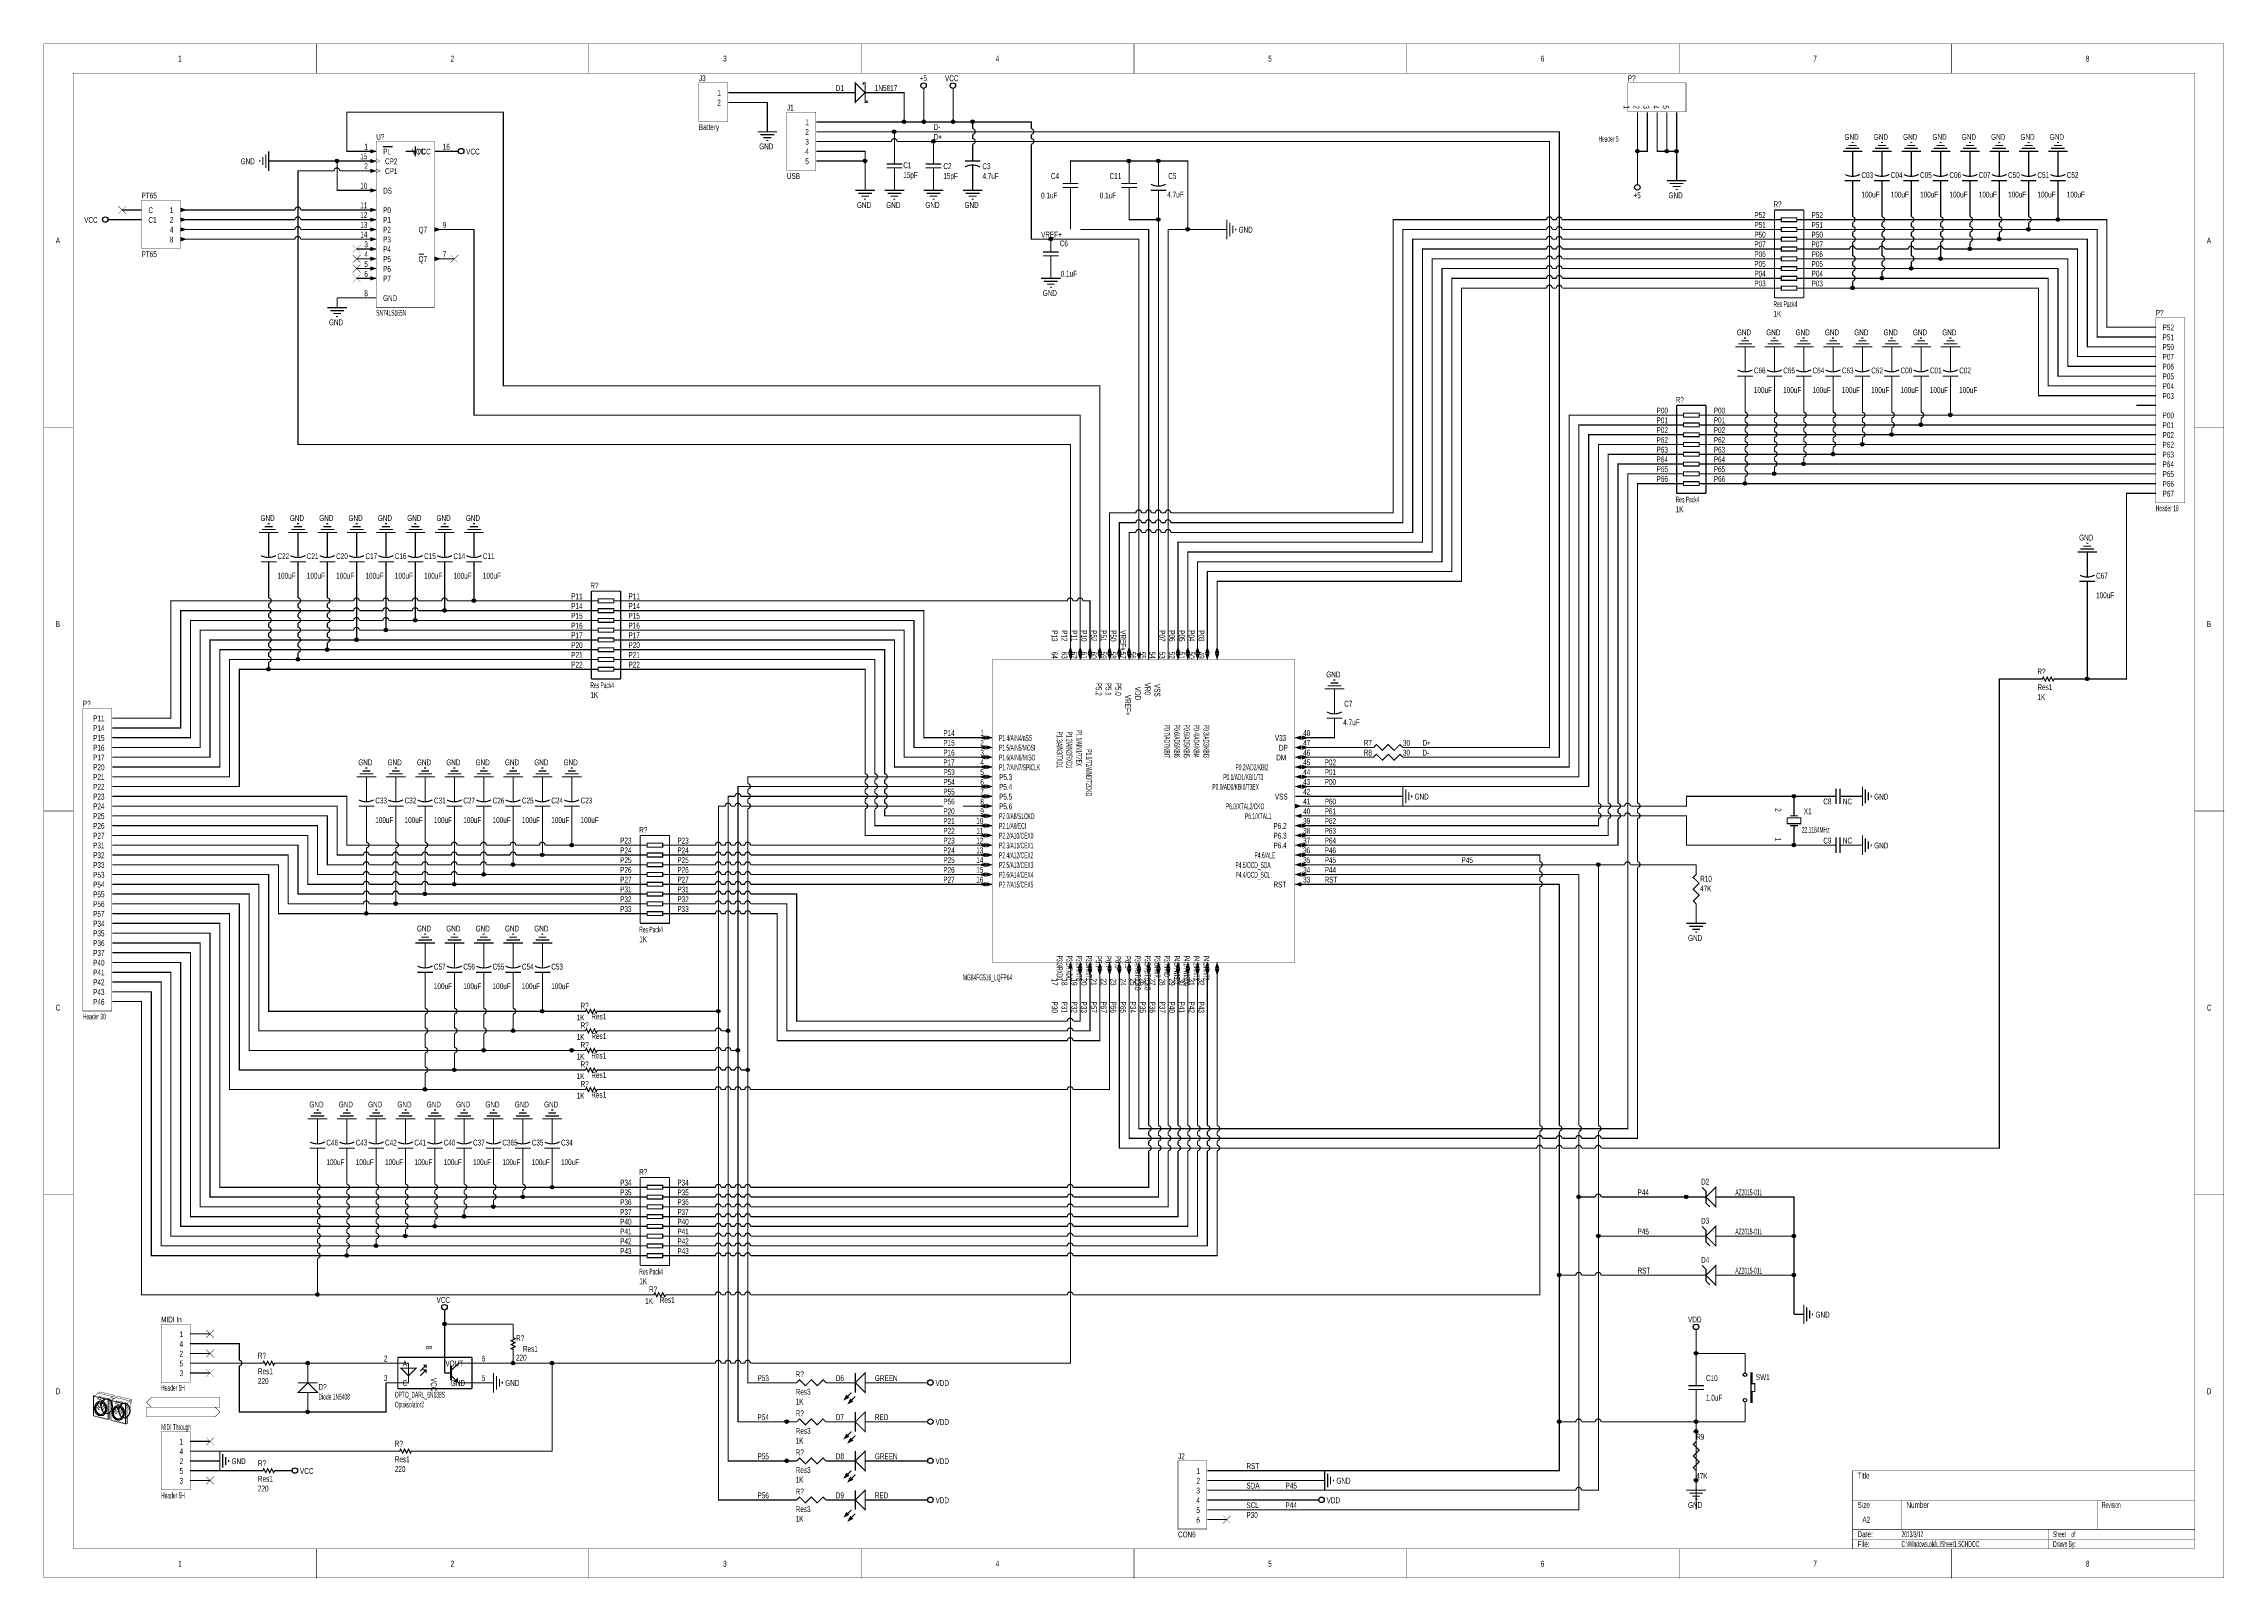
# Model space of a CAD drawing. Extents: x 0 to 22.3, y 0 to 15.7.
import ezdxf

# ---------------------------------------------------------------- set-up
doc = ezdxf.new("R2010")
doc.units = 0
doc.header["$MEASUREMENT"] = 0
doc.layers.get('0').update_dxf_attribs({"linetype": 'CONTINUOUS'})

msp = doc.modelspace()

# ---------------------------------------------------------------- linework, layer by layer
for points, const_width in [([(0, 15.700002), (22.296096, 15.700002), (22.296096, 0.003907), (0, 0.003907), (0, 15.700002)], 0.0039), ([(2.7875, 15.4), (2.7875, 15.7)], 0.0039), ([(5.575, 15.4), (5.575, 15.7)], 0.0039), ([(8.3625, 15.4), (8.3625, 15.7)], 0.0039), ([(11.15, 15.4), (11.15, 15.7)], 0.0039), ([(13.9375, 15.4), (13.9375, 15.7)], 0.0039), ([(16.725, 15.4), (16.725, 15.7)], 0.0039), ([(19.5125, 15.4), (19.5125, 15.7)], 0.0039), ([(0.299778, 15.400151), (21.996318, 15.400151), (21.996318, 0.303757), (0.299778, 0.303757), (0.299778, 15.400151)], 0.0039), ([(6.700253, 15.300201), (6.996128, 15.300201), (6.996128, 14.904306), (6.700253, 14.904306), (6.700253, 15.300201)], 0.0039), ([(7, 15.2), (7.2, 15.2)], 0.0118), ([(7.2, 15.2), (8.1, 15.2)], 0.0118), ([(8.3, 15.2), (8.1, 15.2)], 0.0118), ([(8.42, 15.12), (8.42, 15.1), (8.4, 15.1), (8.4, 15.3), (8.38, 15.3), (8.38, 15.28)], 0.0118), ([(8.4, 15.2), (8.6, 15.2)], 0.0118), ([(8.6, 15.2), (8.8, 15.2), (8.8, 14.9)], 0.0118), ([(9, 15.2), (9, 15.24)], 0.0118), ([(9, 15.2), (9, 14.9)], 0.0118), ([(9.3, 15.2), (9.3, 15.24)], 0.0118), ([(9.3, 15.2), (9.3, 14.9)], 0.0118), ([(16.20017, 15.300201), (16.795824, 15.300201), (16.795824, 15.004256), (16.20017, 15.004256), (16.20017, 15.300201)], 0.0039), ([(3.2, 14.6), (3.1, 14.6), (3.1, 15), (4.7, 15), (4.7, 12.2), (10.8, 12.2), (10.8, 9.7)], 0.0118), ([(7, 15.1), (7.2, 15.1)], 0.0118), ([(7.2, 15.1), (7.4, 15.1), (7.4, 14.9)], 0.0118), ([(7.599586, 15.00035), (7.89633, 15.00035), (7.89633, 14.403686), (7.599586, 14.403686), (7.599586, 15.00035)], 0.0039), ([(16.3, 15), (16.3, 14.8)], 0.0118), ([(16.4, 15), (16.4, 14.8)], 0.0118), ([(16.5, 15), (16.5, 14.8)], 0.0118), ([(16.6, 15), (16.6, 14.8)], 0.0118), ([(16.7, 15), (16.7, 14.8)], 0.0118), ([(7.3, 14.8), (7.5, 14.8)], 0.0118), ([(7.33, 14.77), (7.47, 14.77)], 0.0118), ([(7.36, 14.74), (7.44, 14.74)], 0.0118), ([(7.4, 14.9), (7.4, 14.8)], 0.0118), ([(7.9, 14.9), (8.1, 14.9)], 0.0118), ([(7.9, 14.8), (8.1, 14.8)], 0.0118), ([(8.1, 14.9), (10.1, 14.9), (10.1, 14.83)], 0.0118), ([(8.1, 14.8), (15.5, 14.8), (15.5, 8.4), (14, 8.4)], 0.0118), ([(8.726094, 14.700247), (8.726142, 14.702692), (8.725977, 14.705132), (8.7256, 14.707548), (8.725013, 14.709922), (8.724222, 14.712236), (8.723233, 14.714472), (8.722052, 14.716614), (8.720689, 14.718644), (8.719154, 14.720548), (8.71746, 14.722311), (8.715618, 14.723919), (8.713643, 14.725361), (8.71155, 14.726625), (8.709355, 14.727701), (8.707074, 14.728583), (8.704725, 14.729262), (8.702326, 14.729733), (8.699895, 14.729994), (8.69745, 14.730042), (8.695011, 14.729877), (8.692595, 14.729499), (8.690222, 14.728913), (8.687908, 14.728122), (8.685673, 14.727132), (8.683532, 14.725951), (8.681502, 14.724588), (8.679598, 14.723053), (8.677836, 14.721358), (8.676228, 14.719516), (8.674786, 14.71754), (8.673523, 14.715447), (8.672446, 14.713251), (8.671565, 14.71097), (8.670886, 14.708621), (8.670414, 14.706221), (8.670154, 14.70379), (8.670106, 14.701345), (8.670169, 14.700012)], 0.0118), ([(8.7, 14.8), (8.7, 14.6)], 0.0118), ([(9.499799, 14.674021), (9.502233, 14.67425), (9.504638, 14.674689), (9.506996, 14.675337), (9.509288, 14.676188), (9.511498, 14.677235), (9.513607, 14.678471), (9.515601, 14.679886), (9.517464, 14.68147), (9.519182, 14.68321), (9.520742, 14.685093), (9.522132, 14.687105), (9.523341, 14.689231), (9.524361, 14.691454), (9.525182, 14.693757), (9.5258, 14.696123), (9.52621, 14.698534), (9.526408, 14.700971), (9.526392, 14.703417), (9.526164, 14.705851), (9.525724, 14.708257), (9.525077, 14.710615), (9.524226, 14.712908), (9.523179, 14.715118), (9.521943, 14.717228), (9.520528, 14.719222), (9.518945, 14.721086), (9.517205, 14.722804), (9.515322, 14.724364), (9.513311, 14.725754), (9.511186, 14.726964), (9.508963, 14.727983), (9.506661, 14.728805), (9.504295, 14.729423), (9.501885, 14.729833), (9.5, 14.730005)], 0.0118), ([(9.499801, 14.773971), (9.502235, 14.7742), (9.50464, 14.77464), (9.506998, 14.775288), (9.50929, 14.776139), (9.5115, 14.777186), (9.513609, 14.778423), (9.515603, 14.779838), (9.517466, 14.781422), (9.519184, 14.783162), (9.520744, 14.785045), (9.522133, 14.787057), (9.523342, 14.789183), (9.524361, 14.791406), (9.525183, 14.793709), (9.525801, 14.796075), (9.52621, 14.798486), (9.526408, 14.800924), (9.526392, 14.803369), (9.526164, 14.805804), (9.525724, 14.808209), (9.525076, 14.810567), (9.524225, 14.81286), (9.523178, 14.81507), (9.521942, 14.81718), (9.520527, 14.819174), (9.518943, 14.821037), (9.517204, 14.822756), (9.515321, 14.824316), (9.513309, 14.825706), (9.511184, 14.826915), (9.508961, 14.827934), (9.506659, 14.828756), (9.504293, 14.829374), (9.501882, 14.829783), (9.499997, 14.829955)], 0.0118), ([(9.5, 14.9), (9.5, 14.83)], 0.0118), ([(9.5, 14.77), (9.5, 14.73)], 0.0118), ([(10.099742, 14.674043), (10.102172, 14.674305), (10.104571, 14.674778), (10.10692, 14.675459), (10.1092, 14.676341), (10.111395, 14.677419), (10.113487, 14.678684), (10.115461, 14.680127), (10.117302, 14.681736), (10.118996, 14.6835), (10.12053, 14.685404), (10.121891, 14.687435), (10.123071, 14.689577), (10.12406, 14.691814), (10.124849, 14.694128), (10.125435, 14.696503), (10.125811, 14.698919), (10.125975, 14.701359), (10.125925, 14.703804), (10.125663, 14.706236), (10.12519, 14.708635), (10.12451, 14.710984), (10.123628, 14.713265), (10.12255, 14.71546), (10.121286, 14.717552), (10.119843, 14.719527), (10.118234, 14.721368), (10.116471, 14.723062), (10.114567, 14.724596), (10.112536, 14.725958), (10.110394, 14.727138), (10.108158, 14.728127), (10.105844, 14.728917), (10.10347, 14.729502), (10.101054, 14.729878), (10.099998, 14.729976)], 0.0118), ([(10.099744, 14.773994), (10.102175, 14.774256), (10.104574, 14.774729), (10.106922, 14.77541), (10.109203, 14.776292), (10.111397, 14.77737), (10.113489, 14.778636), (10.115463, 14.780079), (10.117304, 14.781688), (10.118998, 14.783452), (10.120531, 14.785357), (10.121893, 14.787388), (10.123072, 14.78953), (10.124061, 14.791767), (10.12485, 14.794081), (10.125435, 14.796456), (10.125811, 14.798872), (10.125975, 14.801312), (10.125925, 14.803757), (10.125663, 14.806188), (10.12519, 14.808588), (10.124509, 14.810937), (10.123627, 14.813217), (10.122549, 14.815412), (10.121284, 14.817505), (10.119841, 14.819479), (10.118232, 14.82132), (10.116469, 14.823014), (10.114564, 14.824548), (10.112534, 14.82591), (10.110392, 14.82709), (10.108156, 14.828078), (10.105842, 14.828868), (10.103468, 14.829453), (10.101052, 14.829829), (10.099994, 14.829926)], 0.0118), ([(10.1, 14.77), (10.1, 14.73)], 0.0118), ([(16.3, 14.8), (16.3, 14.3)], 0.0118), ([(16.4, 14.8), (16.4, 14.6), (16.3, 14.6)], 0.0118), ([(16.5, 14.8), (16.5, 14.6), (16.7, 14.6)], 0.0118), ([(16.6, 14.8), (16.6, 14.6)], 0.0118), ([(16.7, 14.8), (16.7, 14.4)], 0.0118), ([(2.21, 14.51), (2.21, 14.49)], 0.0118), ([(2.24, 14.54), (2.24, 14.46)], 0.0118), ([(2.27, 14.57), (2.27, 14.43)], 0.0118), ([(2.3, 14.6), (2.3, 14.4)], 0.0118), ([(2.4, 14.5), (2.3, 14.5)], 0.0118), ([(2.4, 14.5), (3.2, 14.5)], 0.0118), ([(3.2, 14.2), (3, 14.2), (3, 14.5)], 0.0118), ([(3.4, 14.6), (3.2, 14.6)], 0.0118), ([(3.4, 14.5), (3.2, 14.5)], 0.0118), ([(3.4, 14.52), (3.44, 14.5), (3.4, 14.48)], 0.0039), ([(3.400089, 14.699631), (3.995742, 14.699631), (3.995742, 13.003514), (3.400089, 13.003514), (3.400089, 14.699631)], 0.0039), ([(3.511708, 14.647343), (3.47, 14.647343)], 0.0118), ([(3.567319, 14.647343), (3.511708, 14.647343)], 0.0118), ([(3.7, 14.6), (3.8, 14.6)], 0.0118), ([(3.8, 14.65), (3.8, 14.55)], 0.0118), ([(4, 14.6), (4.2, 14.6)], 0.0118), ([(4.2, 14.6), (4.24, 14.6)], 0.0118), ([(7.39, 14.71), (7.41, 14.71)], 0.0118), ([(7.9, 14.7), (8.1, 14.7)], 0.0118), ([(7.9, 14.6), (8.1, 14.6)], 0.0118), ([(7.9, 14.5), (8.1, 14.5)], 0.0118), ([(8.1, 14.7), (8.67, 14.7)], 0.0118), ([(8.1, 14.6), (8.4, 14.6), (8.4, 14.3)], 0.0118), ([(8.1, 14.5), (8.4, 14.5)], 0.0118), ([(8.7, 14.5), (8.7, 14.6)], 0.0118), ([(8.7, 14.5), (8.7, 14.47)], 0.0118), ([(8.73, 14.7), (15.4, 14.7), (15.4, 8.5), (14, 8.5)], 0.0118), ([(9.1, 14.7), (9.1, 14.6)], 0.0118), ([(9.1, 14.5), (9.1, 14.6)], 0.0118), ([(9.1, 14.5), (9.1, 14.47)], 0.0118), ([(9.42, 14.5), (9.58, 14.5)], 0.0118), ([(9.5, 14.67), (9.5, 14.6)], 0.0118), ([(9.5, 14.5), (9.5, 14.6)], 0.0118), ([(10.1, 14.67), (10.1, 13.7), (11.2, 13.7), (11.2, 9.7)], 0.0118), ([(11.7, 13.8), (11.7, 14.5), (10.5, 14.5), (10.5, 14.4)], 0.0118), ([(11.1, 14.4), (11.1, 14.5)], 0.0118), ([(11.4, 14.4), (11.4, 14.5)], 0.0118), ([(18.4, 14.6), (18.6, 14.6)], 0.0118), ([(18.43, 14.63), (18.57, 14.63)], 0.0118), ([(18.46, 14.66), (18.54, 14.66)], 0.0118), ([(18.49, 14.69), (18.51, 14.69)], 0.0118), ([(18.5, 14.5), (18.5, 14.6)], 0.0118), ([(18.5, 14.4), (18.5, 14.5)], 0.0118), ([(18.7, 14.6), (18.9, 14.6)], 0.0118), ([(18.73, 14.63), (18.87, 14.63)], 0.0118), ([(18.76, 14.66), (18.84, 14.66)], 0.0118), ([(18.79, 14.69), (18.81, 14.69)], 0.0118), ([(18.8, 14.5), (18.8, 14.6)], 0.0118), ([(18.8, 14.4), (18.8, 14.5)], 0.0118), ([(19, 14.6), (19.2, 14.6)], 0.0118), ([(19.03, 14.63), (19.17, 14.63)], 0.0118), ([(19.06, 14.66), (19.14, 14.66)], 0.0118), ([(19.09, 14.69), (19.11, 14.69)], 0.0118), ([(19.1, 14.5), (19.1, 14.6)], 0.0118), ([(19.1, 14.4), (19.1, 14.5)], 0.0118), ([(19.3, 14.6), (19.5, 14.6)], 0.0118), ([(19.33, 14.63), (19.47, 14.63)], 0.0118), ([(19.36, 14.66), (19.44, 14.66)], 0.0118), ([(19.39, 14.69), (19.41, 14.69)], 0.0118), ([(19.4, 14.5), (19.4, 14.6)], 0.0118), ([(19.4, 14.4), (19.4, 14.5)], 0.0118), ([(19.6, 14.6), (19.8, 14.6)], 0.0118), ([(19.63, 14.63), (19.77, 14.63)], 0.0118), ([(19.66, 14.66), (19.74, 14.66)], 0.0118), ([(19.69, 14.69), (19.71, 14.69)], 0.0118), ([(19.7, 14.5), (19.7, 14.6)], 0.0118), ([(19.7, 14.4), (19.7, 14.5)], 0.0118), ([(19.9, 14.6), (20.1, 14.6)], 0.0118), ([(19.93, 14.63), (20.07, 14.63)], 0.0118), ([(19.96, 14.66), (20.04, 14.66)], 0.0118), ([(19.99, 14.69), (20.01, 14.69)], 0.0118), ([(20, 14.5), (20, 14.6)], 0.0118), ([(20, 14.4), (20, 14.5)], 0.0118), ([(20.2, 14.6), (20.4, 14.6)], 0.0118), ([(20.23, 14.63), (20.37, 14.63)], 0.0118), ([(20.26, 14.66), (20.34, 14.66)], 0.0118), ([(20.29, 14.69), (20.31, 14.69)], 0.0118), ([(20.3, 14.5), (20.3, 14.6)], 0.0118), ([(20.3, 14.4), (20.3, 14.5)], 0.0118), ([(20.5, 14.6), (20.7, 14.6)], 0.0118), ([(20.53, 14.63), (20.67, 14.63)], 0.0118), ([(20.56, 14.66), (20.64, 14.66)], 0.0118), ([(20.59, 14.69), (20.61, 14.69)], 0.0118), ([(20.6, 14.5), (20.6, 14.6)], 0.0118), ([(20.6, 14.4), (20.6, 14.5)], 0.0118), ([(2.97, 14.4), (2.6, 14.4), (2.6, 11.6), (10.5, 11.6), (10.5, 9.7)], 0.0118), ([(3.025962, 14.400273), (3.026021, 14.402718), (3.025866, 14.405159), (3.0255, 14.407576), (3.024924, 14.409953), (3.024143, 14.41227), (3.023163, 14.414511), (3.021992, 14.416658), (3.020638, 14.418694), (3.019111, 14.420604), (3.017425, 14.422375), (3.01559, 14.423991), (3.013621, 14.425441), (3.011534, 14.426715), (3.009343, 14.427801), (3.007067, 14.428692), (3.004721, 14.429382), (3.002324, 14.429864), (2.999894, 14.430136), (2.99745, 14.430194), (2.995009, 14.43004), (2.992592, 14.429673), (2.990216, 14.429097), (2.987899, 14.428316), (2.985659, 14.427336), (2.983513, 14.426164), (2.981477, 14.42481), (2.979567, 14.423284), (2.977797, 14.421596), (2.976181, 14.419761), (2.974731, 14.417792), (2.973458, 14.415704), (2.972371, 14.413514), (2.97148, 14.411236), (2.970791, 14.40889), (2.970309, 14.406493), (2.970037, 14.404062), (2.969979, 14.401617), (2.970057, 14.400004)], 0.0118), ([(3.2, 14.4), (3.03, 14.4)], 0.0118), ([(3.4, 14.4), (3.2, 14.4)], 0.0118), ([(3.4, 14.42), (3.44, 14.4), (3.4, 14.38)], 0.0039), ([(8.4, 14.3), (8.4, 14.2)], 0.0118), ([(8.62, 14.47), (8.78, 14.47)], 0.0118), ([(8.78, 14.43), (8.62, 14.43)], 0.0118), ([(8.7, 14.4), (8.7, 14.43)], 0.0118), ([(8.7, 14.4), (8.7, 14.3)], 0.0118), ([(8.7, 14.3), (8.7, 14.2)], 0.0118), ([(9.02, 14.47), (9.18, 14.47)], 0.0118), ([(9.18, 14.43), (9.02, 14.43)], 0.0118), ([(9.1, 14.4), (9.1, 14.43)], 0.0118), ([(9.1, 14.4), (9.1, 14.3)], 0.0118), ([(9.1, 14.3), (9.1, 14.2)], 0.0118), ([(9.499996, 14.459737), (9.486225, 14.459313), (9.472543, 14.45769), (9.459055, 14.454881), (9.445863, 14.450906), (9.433067, 14.445796), (9.422204, 14.440387)], 0.0118), ([(9.576811, 14.438656), (9.564585, 14.445008), (9.551851, 14.450271), (9.538708, 14.454403), (9.525254, 14.457374), (9.511593, 14.459161), (9.499996, 14.459737)], 0.0118), ([(9.5, 14.46), (9.5, 14.4)], 0.0118), ([(9.5, 14.4), (9.5, 14.3)], 0.0118), ([(9.5, 14.3), (9.5, 14.2)], 0.0118), ([(10.42, 14.27), (10.58, 14.27)], 0.0118), ([(10.5, 14.3), (10.5, 14.4)], 0.0118), ([(10.5, 14.3), (10.5, 14.27)], 0.0118), ([(11.02, 14.27), (11.18, 14.27)], 0.0118), ([(11.1, 14.3), (11.1, 14.4)], 0.0118), ([(11.1, 14.3), (11.1, 14.27)], 0.0118), ([(11.4, 14.3), (11.4, 14.4)], 0.0118), ([(11.4, 14.24), (11.4, 14.3)], 0.0118), ([(16.3, 14.3), (16.3, 14.26)], 0.0118), ([(16.6, 14.3), (16.8, 14.3)], 0.0118), ([(16.63, 14.27), (16.77, 14.27)], 0.0118), ([(16.7, 14.4), (16.7, 14.3)], 0.0118), ([(18.58, 14.3), (18.42, 14.3)], 0.0118), ([(18.423711, 14.36242), (18.436129, 14.356451), (18.44902, 14.351588), (18.462286, 14.347867), (18.475826, 14.345317), (18.489537, 14.343957), (18.499959, 14.343725)], 0.0118), ([(18.499959, 14.343725), (18.513717, 14.344475), (18.527356, 14.346421), (18.540774, 14.349549), (18.553869, 14.353835), (18.56654, 14.359246), (18.575424, 14.363859)], 0.0118), ([(18.5, 14.34), (18.5, 14.4)], 0.0118), ([(18.5, 14.3), (18.5, 14.2)], 0.0118), ([(18.88, 14.3), (18.72, 14.3)], 0.0118), ([(18.723658, 14.362329), (18.736084, 14.356375), (18.748981, 14.351528), (18.762252, 14.347823), (18.775795, 14.34529), (18.789507, 14.343946), (18.799954, 14.343728)], 0.0118), ([(18.799954, 14.343728), (18.81371, 14.344497), (18.827347, 14.346462), (18.840761, 14.349608), (18.85385, 14.353912), (18.866513, 14.35934), (18.875366, 14.363951)], 0.0118), ([(18.8, 14.34), (18.8, 14.4)], 0.0118), ([(18.8, 14.3), (18.8, 14.2)], 0.0118), ([(19.18, 14.3), (19.02, 14.3)], 0.0118), ([(19.023607, 14.362238), (19.03604, 14.3563), (19.048943, 14.351468), (19.062218, 14.34778), (19.075764, 14.345263), (19.089477, 14.343936), (19.099949, 14.343731)], 0.0118), ([(19.099949, 14.343731), (19.113704, 14.344518), (19.127338, 14.346502), (19.140747, 14.349667), (19.15383, 14.353988), (19.166486, 14.359434), (19.175308, 14.364043)], 0.0118), ([(19.1, 14.34), (19.1, 14.4)], 0.0118), ([(19.1, 14.3), (19.1, 14.2)], 0.0118), ([(19.48, 14.3), (19.32, 14.3)], 0.0118), ([(19.323452, 14.362325), (19.335912, 14.356372), (19.348845, 14.351526), (19.362152, 14.347822), (19.375732, 14.345289), (19.389482, 14.343946), (19.399959, 14.343728)], 0.0118), ([(19.399959, 14.343728), (19.413753, 14.344497), (19.427428, 14.346463), (19.440878, 14.34961), (19.454002, 14.353915), (19.466701, 14.359344), (19.475577, 14.363955)], 0.0118), ([(19.4, 14.34), (19.4, 14.4)], 0.0118), ([(19.4, 14.3), (19.4, 14.2)], 0.0118), ([(19.78, 14.3), (19.62, 14.3)], 0.0118), ([(19.623706, 14.362412), (19.636125, 14.356445), (19.649017, 14.351583), (19.662283, 14.347863), (19.675823, 14.345315), (19.689534, 14.343956), (19.699959, 14.343726)], 0.0118), ([(19.699959, 14.343726), (19.713716, 14.344477), (19.727355, 14.346425), (19.740773, 14.349554), (19.753867, 14.353842), (19.766538, 14.359254), (19.775419, 14.363867)], 0.0118), ([(19.7, 14.34), (19.7, 14.4)], 0.0118), ([(19.7, 14.3), (19.7, 14.2)], 0.0118), ([(20.08, 14.3), (19.92, 14.3)], 0.0118), ([(19.923654, 14.362321), (19.93608, 14.356369), (19.948978, 14.351523), (19.962249, 14.34782), (19.975792, 14.345287), (19.989504, 14.343946), (19.999954, 14.343728)], 0.0118), ([(19.999954, 14.343728), (20.01371, 14.344498), (20.027346, 14.346465), (20.04076, 14.349613), (20.053848, 14.353918), (20.066511, 14.359348), (20.075361, 14.363959)], 0.0118), ([(20, 14.34), (20, 14.4)], 0.0118), ([(20, 14.3), (20, 14.2)], 0.0118), ([(20.38, 14.3), (20.22, 14.3)], 0.0118), ([(20.223602, 14.36223), (20.236036, 14.356293), (20.248939, 14.351463), (20.262215, 14.347776), (20.275761, 14.34526), (20.289475, 14.343935), (20.299948, 14.343731)], 0.0118), ([(20.299948, 14.343731), (20.313704, 14.34452), (20.327337, 14.346506), (20.340747, 14.349672), (20.353829, 14.353995), (20.366484, 14.359442), (20.375303, 14.364052)], 0.0118), ([(20.3, 14.34), (20.3, 14.4)], 0.0118), ([(20.3, 14.3), (20.3, 14.2)], 0.0118), ([(20.68, 14.3), (20.52, 14.3)], 0.0118), ([(20.523448, 14.362317), (20.535908, 14.356366), (20.548842, 14.35152), (20.562149, 14.347818), (20.57573, 14.345286), (20.58948, 14.343945), (20.599959, 14.343728)], 0.0118), ([(20.599959, 14.343728), (20.613753, 14.344499), (20.627427, 14.346467), (20.640877, 14.349616), (20.654, 14.353922), (20.666698, 14.359352), (20.675571, 14.363963)], 0.0118), ([(20.6, 14.34), (20.6, 14.4)], 0.0118), ([(20.6, 14.3), (20.6, 14.2)], 0.0118), ([(1.000128, 14.09993), (1.39593, 14.09993), (1.39593, 13.604085), (1.000128, 13.604085), (1.000128, 14.09993)], 0.0039), ([(3.4, 14.2), (3.2, 14.2)], 0.0118), ([(8.3, 14.2), (8.5, 14.2)], 0.0118), ([(8.33, 14.17), (8.47, 14.17)], 0.0118), ([(8.36, 14.14), (8.44, 14.14)], 0.0118), ([(8.39, 14.11), (8.41, 14.11)], 0.0118), ([(8.6, 14.2), (8.8, 14.2)], 0.0118), ([(8.63, 14.17), (8.77, 14.17)], 0.0118), ([(8.66, 14.14), (8.74, 14.14)], 0.0118), ([(8.69, 14.11), (8.71, 14.11)], 0.0118), ([(9, 14.2), (9.2, 14.2)], 0.0118), ([(9.03, 14.17), (9.17, 14.17)], 0.0118), ([(9.06, 14.14), (9.14, 14.14)], 0.0118), ([(9.09, 14.11), (9.11, 14.11)], 0.0118), ([(9.4, 14.2), (9.6, 14.2)], 0.0118), ([(9.43, 14.17), (9.57, 14.17)], 0.0118), ([(9.46, 14.14), (9.54, 14.14)], 0.0118), ([(9.49, 14.11), (9.51, 14.11)], 0.0118), ([(10.58, 14.23), (10.42, 14.23)], 0.0118), ([(10.5, 14.2), (10.5, 14.23)], 0.0118), ([(10.5, 14.2), (10.5, 14.1)], 0.0118), ([(10.5, 14.1), (10.5, 13.8)], 0.0118), ([(11.18, 14.23), (11.02, 14.23)], 0.0118), ([(11.1, 14.2), (11.1, 14.23)], 0.0118), ([(11.1, 14.2), (11.1, 14.1)], 0.0118), ([(11.1, 14.1), (11.1, 13.9), (11.4, 13.9)], 0.0118), ([(11.48, 14.2), (11.32, 14.2)], 0.0118), ([(11.323742, 14.262476), (11.336159, 14.256507), (11.34905, 14.251642), (11.362316, 14.24792), (11.375855, 14.245369), (11.389566, 14.244008), (11.39996, 14.243775)], 0.0118), ([(11.39996, 14.243775), (11.413717, 14.244521), (11.427357, 14.246463), (11.440776, 14.249587), (11.453872, 14.25387), (11.466544, 14.259277), (11.475415, 14.263879)], 0.0118), ([(11.4, 14.2), (11.4, 14.1)], 0.0118), ([(11.4, 14.1), (11.4, 9.7)], 0.0118), ([(16.66, 14.24), (16.74, 14.24)], 0.0118), ([(16.69, 14.21), (16.71, 14.21)], 0.0118), ([(18.5, 14.2), (18.5, 13.93)], 0.0118), ([(18.8, 14.2), (18.8, 13.93)], 0.0118), ([(19.1, 14.2), (19.1, 13.93)], 0.0118), ([(19.4, 14.2), (19.4, 13.93)], 0.0118), ([(19.7, 14.2), (19.7, 13.93)], 0.0118), ([(20, 14.2), (20, 13.93)], 0.0118), ([(20.3, 14.2), (20.3, 13.93)], 0.0118), ([(20.6, 14.2), (20.6, 13.9)], 0.0118), ([(0.7, 13.9), (0.66, 13.9)], 0.0118), ([(1, 13.9), (0.7, 13.9)], 0.0118), ([(0.76, 13.96), (0.84, 14.04)], 0.0039), ([(0.76, 14.04), (0.84, 13.96)], 0.0039), ([(1, 14), (0.8, 14)], 0.0118), ([(1.4, 14), (1.6, 14)], 0.0118), ([(1.4, 13.9), (1.6, 13.9)], 0.0118), ([(2.57, 14), (1.6, 14)], 0.0118), ([(1.6, 13.9), (2.57, 13.9)], 0.0118), ([(2.626244, 14.00028), (2.62632, 14.002724), (2.626182, 14.005166), (2.625832, 14.007586), (2.625273, 14.009967), (2.624508, 14.012289), (2.623543, 14.014537), (2.622387, 14.016691), (2.621047, 14.018737), (2.619534, 14.020658), (2.617859, 14.02244), (2.616036, 14.024069), (2.614077, 14.025533), (2.611999, 14.02682), (2.609816, 14.027922), (2.607545, 14.028829), (2.605204, 14.029534), (2.60281, 14.030033), (2.600382, 14.030321), (2.597939, 14.030397), (2.595497, 14.030259), (2.593078, 14.029909), (2.590698, 14.029349), (2.588375, 14.028584), (2.586129, 14.02762), (2.583974, 14.026463), (2.581929, 14.025123), (2.580009, 14.023609), (2.578227, 14.021934), (2.576598, 14.02011), (2.575135, 14.018152), (2.573848, 14.016072), (2.572746, 14.013889), (2.57184, 14.011618), (2.571134, 14.009277), (2.570635, 14.006882), (2.570347, 14.004454), (2.570272, 14.00201), (2.570367, 14.00003)], 0.0118), ([(2.626287, 13.800187), (2.626303, 13.802632), (2.626106, 13.80507), (2.625698, 13.807481), (2.625081, 13.809847), (2.62426, 13.812151), (2.623242, 13.814374), (2.622034, 13.8165), (2.620645, 13.818513), (2.619086, 13.820396), (2.617368, 13.822137), (2.615506, 13.823722), (2.613513, 13.825138), (2.611403, 13.826375), (2.609195, 13.827423), (2.606903, 13.828275), (2.604545, 13.828924), (2.60214, 13.829364), (2.599706, 13.829594), (2.597261, 13.82961), (2.594824, 13.829414), (2.592413, 13.829005), (2.590048, 13.828388), (2.587745, 13.827567), (2.585522, 13.826548), (2.583396, 13.82534), (2.581384, 13.823951), (2.5795, 13.822391), (2.57776, 13.820674), (2.576176, 13.818811), (2.57476, 13.816817), (2.573523, 13.814708), (2.572475, 13.812498), (2.571624, 13.810206), (2.570975, 13.807848), (2.570534, 13.805443), (2.570305, 13.803008), (2.570289, 13.800563), (2.570314, 13.800017)], 0.0118), ([(2.626289, 13.900181), (2.626301, 13.902626), (2.626101, 13.905064), (2.625689, 13.907474), (2.625068, 13.909839), (2.624244, 13.912142), (2.623222, 13.914363), (2.62201, 13.916487), (2.620618, 13.918498), (2.619056, 13.920379), (2.617336, 13.922117), (2.615471, 13.923699), (2.613476, 13.925112), (2.611365, 13.926345), (2.609154, 13.92739), (2.606861, 13.928238), (2.604502, 13.928884), (2.602097, 13.929321), (2.599662, 13.929546), (2.597217, 13.929559), (2.594781, 13.929358), (2.592371, 13.928946), (2.590006, 13.928325), (2.587704, 13.927501), (2.585483, 13.926479), (2.583359, 13.925267), (2.581349, 13.923874), (2.579468, 13.922312), (2.57773, 13.920592), (2.576149, 13.918727), (2.574736, 13.916731), (2.573503, 13.914619), (2.572458, 13.912408), (2.57161, 13.910114), (2.570965, 13.907755), (2.570528, 13.905349), (2.570303, 13.902914), (2.57029, 13.900469), (2.570311, 13.900017)], 0.0118), ([(3.2, 14), (2.63, 14)], 0.0118), ([(2.63, 13.9), (3.2, 13.9)], 0.0118), ([(3.4, 14), (3.2, 14)], 0.0118), ([(3.4, 13.9), (3.2, 13.9)], 0.0118), ([(11.53, 10.9), (13.8, 10.9), (13.8, 13.9), (15.37, 13.9)], 0.0118), ([(12.1, 13.9), (12.1, 13.7)], 0.0118), ([(12.13, 13.87), (12.13, 13.73)], 0.0118), ([(12.16, 13.84), (12.16, 13.76)], 0.0118), ([(15.426368, 13.800183), (15.426384, 13.802629), (15.426188, 13.805066), (15.42578, 13.807477), (15.425163, 13.809844), (15.424343, 13.812147), (15.423324, 13.814371), (15.422116, 13.816497), (15.420728, 13.81851), (15.419169, 13.820394), (15.417452, 13.822135), (15.41559, 13.823719), (15.413597, 13.825136), (15.411488, 13.826373), (15.409279, 13.827422), (15.406987, 13.828274), (15.40463, 13.828923), (15.402225, 13.829364), (15.399791, 13.829594), (15.397346, 13.82961), (15.394909, 13.829414), (15.392498, 13.829006), (15.390132, 13.828389), (15.387829, 13.827568), (15.385606, 13.82655), (15.38348, 13.825342), (15.381468, 13.823953), (15.379584, 13.822394), (15.377844, 13.820676), (15.376259, 13.818814), (15.374843, 13.81682), (15.373606, 13.814711), (15.372558, 13.812502), (15.371706, 13.810209), (15.371057, 13.807852), (15.370616, 13.805446), (15.370386, 13.803012), (15.370369, 13.800566), (15.370395, 13.800022)], 0.0118), ([(15.42637, 13.900177), (15.426383, 13.902623), (15.426182, 13.90506), (15.42577, 13.907471), (15.42515, 13.909836), (15.424326, 13.912138), (15.423304, 13.91436), (15.422093, 13.916484), (15.420701, 13.918495), (15.419139, 13.920377), (15.41742, 13.922115), (15.415555, 13.923697), (15.41356, 13.92511), (15.411449, 13.926344), (15.409238, 13.927389), (15.406945, 13.928237), (15.404587, 13.928883), (15.402181, 13.92932), (15.399747, 13.929546), (15.397302, 13.929559), (15.394865, 13.929359), (15.392455, 13.928947), (15.39009, 13.928326), (15.387788, 13.927502), (15.385567, 13.92648), (15.383443, 13.925269), (15.381433, 13.923876), (15.379552, 13.922314), (15.377814, 13.920594), (15.376232, 13.918729), (15.374819, 13.916733), (15.373586, 13.914622), (15.372541, 13.912411), (15.371692, 13.910118), (15.371047, 13.907759), (15.37061, 13.905353), (15.370384, 13.902918), (15.370371, 13.900472), (15.370392, 13.900021)], 0.0118), ([(15.43, 13.9), (15.47, 13.9)], 0.0118), ([(15.526294, 13.800186), (15.526311, 13.802632), (15.526114, 13.805069), (15.525705, 13.807481), (15.525088, 13.809847), (15.524268, 13.81215), (15.523249, 13.814374), (15.522041, 13.8165), (15.520652, 13.818512), (15.519093, 13.820396), (15.517376, 13.822137), (15.515514, 13.823721), (15.51352, 13.825138), (15.511411, 13.826375), (15.509202, 13.827423), (15.50691, 13.828275), (15.504553, 13.828924), (15.502148, 13.829364), (15.499714, 13.829594), (15.497269, 13.82961), (15.494832, 13.829414), (15.492421, 13.829005), (15.490055, 13.828388), (15.487752, 13.827567), (15.485529, 13.826549), (15.483404, 13.82534), (15.481392, 13.823951), (15.479508, 13.822392), (15.477768, 13.820674), (15.476184, 13.818811), (15.474768, 13.816818), (15.473531, 13.814708), (15.472483, 13.812499), (15.471631, 13.810206), (15.470983, 13.807848), (15.470542, 13.805443), (15.470312, 13.803008), (15.470296, 13.800563), (15.470321, 13.800018)], 0.0118), ([(15.526296, 13.900181), (15.526309, 13.902626), (15.526108, 13.905063), (15.525696, 13.907474), (15.525076, 13.909839), (15.524251, 13.912141), (15.523229, 13.914363), (15.522018, 13.916487), (15.520626, 13.918498), (15.519064, 13.920379), (15.517344, 13.922117), (15.515479, 13.923699), (15.513483, 13.925112), (15.511372, 13.926345), (15.509162, 13.92739), (15.506869, 13.928238), (15.50451, 13.928884), (15.502105, 13.929321), (15.49967, 13.929546), (15.497225, 13.929559), (15.494788, 13.929358), (15.492378, 13.928946), (15.490013, 13.928325), (15.487712, 13.927501), (15.48549, 13.926479), (15.483367, 13.925267), (15.481357, 13.923875), (15.479476, 13.922312), (15.477738, 13.920592), (15.476157, 13.918727), (15.474744, 13.916731), (15.47351, 13.914619), (15.472466, 13.912408), (15.471618, 13.910115), (15.470973, 13.907756), (15.470536, 13.90535), (15.47031, 13.902915), (15.470298, 13.900469), (15.470319, 13.900017)], 0.0118), ([(15.53, 13.9), (17.5, 13.9)], 0.0118), ([(17.7, 13.9), (17.5, 13.9)], 0.0118), ([(17.7, 14), (17.7, 13.1)], 0.0118), ([(17.7, 14), (18, 14)], 0.0118), ([(17.7, 13.9), (17.77, 13.9)], 0.0118), ([(17.77, 13.92), (17.77, 13.88), (17.93, 13.88), (17.93, 13.92), (17.77, 13.92)], 0.0118), ([(17.93, 13.9), (18, 13.9)], 0.0118), ([(18, 14), (18, 13.1)], 0.0118), ([(18, 13.9), (18.2, 13.9)], 0.0118), ([(18.2, 13.9), (21.1, 13.9), (21.1, 12.8), (21.4, 12.8)], 0.0118), ([(18.499749, 13.773632), (18.502179, 13.773906), (18.504575, 13.774392), (18.50692, 13.775084), (18.509196, 13.775978), (18.511385, 13.777067), (18.513471, 13.778343), (18.515437, 13.779796), (18.51727, 13.781415), (18.518955, 13.783187), (18.520479, 13.7851), (18.52183, 13.787138), (18.522999, 13.789286), (18.523976, 13.791527), (18.524754, 13.793846), (18.525326, 13.796223), (18.52569, 13.798641), (18.525842, 13.801082), (18.52578, 13.803527), (18.525505, 13.805957), (18.52502, 13.808354), (18.524328, 13.810699), (18.523434, 13.812975), (18.522345, 13.815165), (18.521069, 13.817251), (18.519617, 13.819218), (18.517999, 13.821051), (18.516227, 13.822736), (18.514315, 13.82426), (18.512277, 13.825612), (18.510129, 13.826781), (18.507888, 13.827758), (18.50557, 13.828536), (18.503193, 13.829109), (18.500775, 13.829473), (18.499965, 13.829547)], 0.0118), ([(18.499752, 13.873582), (18.502182, 13.873857), (18.504578, 13.874343), (18.506923, 13.875035), (18.509198, 13.87593), (18.511387, 13.877019), (18.513473, 13.878295), (18.51544, 13.879748), (18.517272, 13.881367), (18.518957, 13.88314), (18.52048, 13.885052), (18.521831, 13.88709), (18.523, 13.889239), (18.523977, 13.89148), (18.524754, 13.893799), (18.525327, 13.896176), (18.52569, 13.898595), (18.525842, 13.901035), (18.52578, 13.90348), (18.525505, 13.90591), (18.525019, 13.908307), (18.524327, 13.910652), (18.523433, 13.912928), (18.522344, 13.915118), (18.521068, 13.917204), (18.519615, 13.919171), (18.517996, 13.921004), (18.516224, 13.922689), (18.514312, 13.924212), (18.512274, 13.925564), (18.510127, 13.926732), (18.507885, 13.927709), (18.505567, 13.928487), (18.50319, 13.92906), (18.500772, 13.929424), (18.499961, 13.929498)], 0.0118), ([(18.5, 13.87), (18.5, 13.83)], 0.0118), ([(18.799801, 13.77362), (18.80227, 13.773878), (18.804707, 13.774347), (18.807093, 13.775024), (18.80941, 13.775903), (18.81164, 13.776977), (18.813767, 13.778239), (18.815774, 13.779679), (18.817646, 13.781285), (18.819369, 13.783046), (18.820929, 13.784949), (18.822315, 13.786977), (18.823517, 13.789118), (18.824524, 13.791353), (18.82533, 13.793666), (18.825928, 13.796039), (18.826313, 13.798455), (18.826484, 13.800895), (18.826438, 13.80334), (18.826175, 13.805772), (18.825699, 13.808172), (18.825012, 13.810522), (18.82412, 13.812804), (18.823029, 13.815001), (18.821748, 13.817095), (18.820286, 13.819072), (18.818655, 13.820916), (18.816867, 13.822613), (18.814936, 13.82415), (18.812876, 13.825515), (18.810703, 13.826698), (18.808433, 13.82769), (18.806085, 13.828484), (18.803675, 13.829073), (18.801222, 13.829453), (18.799999, 13.829562)], 0.0118), ([(18.799804, 13.87357), (18.802273, 13.873829), (18.80471, 13.874298), (18.807096, 13.874975), (18.809412, 13.875854), (18.811643, 13.876929), (18.813769, 13.878191), (18.815776, 13.879631), (18.817648, 13.881237), (18.819371, 13.882999), (18.820931, 13.884901), (18.822317, 13.88693), (18.823518, 13.88907), (18.824525, 13.891306), (18.825331, 13.893619), (18.825928, 13.895992), (18.826314, 13.898408), (18.826484, 13.900848), (18.826438, 13.903293), (18.826175, 13.905725), (18.825698, 13.908125), (18.825011, 13.910475), (18.824118, 13.912757), (18.823027, 13.914953), (18.821746, 13.917048), (18.820284, 13.919025), (18.818653, 13.920868), (18.816865, 13.922565), (18.814933, 13.924102), (18.812873, 13.925467), (18.8107, 13.92665), (18.808431, 13.927642), (18.806082, 13.928435), (18.803672, 13.929024), (18.80122, 13.929403), (18.799996, 13.929513)], 0.0118), ([(18.8, 13.87), (18.8, 13.83)], 0.0118), ([(19.099799, 13.773609), (19.102232, 13.773851), (19.104635, 13.774304), (19.106989, 13.774965), (19.109276, 13.775829), (19.11148, 13.776888), (19.113582, 13.778136), (19.115568, 13.779562), (19.117423, 13.781157), (19.119131, 13.782906), (19.12068, 13.784798), (19.122059, 13.786818), (19.123256, 13.78895), (19.124263, 13.791179), (19.125072, 13.793486), (19.125676, 13.795856), (19.126072, 13.798269), (19.126256, 13.800708), (19.126227, 13.803153), (19.125985, 13.805586), (19.125532, 13.807989), (19.124871, 13.810344), (19.124008, 13.812632), (19.122948, 13.814836), (19.121701, 13.816939), (19.120275, 13.818925), (19.118681, 13.82078), (19.116931, 13.822488), (19.11504, 13.824038), (19.113021, 13.825417), (19.110889, 13.826614), (19.108661, 13.827621), (19.106353, 13.82843), (19.103984, 13.829035), (19.101572, 13.829431), (19.099973, 13.829576)], 0.0118), ([(19.099802, 13.873559), (19.102235, 13.873801), (19.104637, 13.874255), (19.106991, 13.874916), (19.109278, 13.87578), (19.111482, 13.87684), (19.113584, 13.878088), (19.11557, 13.879514), (19.117424, 13.881108), (19.119132, 13.882858), (19.120681, 13.88475), (19.12206, 13.88677), (19.123257, 13.888902), (19.124264, 13.891131), (19.125072, 13.893439), (19.125677, 13.895808), (19.126072, 13.898222), (19.126256, 13.90066), (19.126227, 13.903106), (19.125985, 13.905539), (19.125531, 13.907942), (19.12487, 13.910296), (19.124007, 13.912584), (19.122947, 13.914788), (19.121699, 13.916891), (19.120273, 13.918877), (19.118679, 13.920732), (19.11693, 13.92244), (19.115038, 13.92399), (19.113019, 13.925368), (19.110887, 13.926565), (19.108659, 13.927572), (19.106351, 13.928381), (19.103982, 13.928986), (19.101569, 13.929382), (19.09997, 13.929526)], 0.0118), ([(19.1, 13.87), (19.1, 13.83)], 0.0118), ([(19.399773, 13.77362), (19.402204, 13.773879), (19.404604, 13.774349), (19.406953, 13.775027), (19.409234, 13.775907), (19.41143, 13.776982), (19.413524, 13.778244), (19.4155, 13.779685), (19.417343, 13.781292), (19.419039, 13.783053), (19.420575, 13.784956), (19.421939, 13.786985), (19.423121, 13.789126), (19.424113, 13.791361), (19.424905, 13.793675), (19.425493, 13.796048), (19.425872, 13.798464), (19.426039, 13.800904), (19.425993, 13.803349), (19.425734, 13.805781), (19.425264, 13.808181), (19.424587, 13.81053), (19.423707, 13.812812), (19.422632, 13.815009), (19.42137, 13.817103), (19.41993, 13.819079), (19.418323, 13.820923), (19.416562, 13.822619), (19.41466, 13.824155), (19.412631, 13.82552), (19.410491, 13.826702), (19.408256, 13.827694), (19.405943, 13.828487), (19.403569, 13.829075), (19.401154, 13.829454), (19.399969, 13.829562)], 0.0118), ([(19.399776, 13.873571), (19.402207, 13.87383), (19.404606, 13.8743), (19.406956, 13.874978), (19.409237, 13.875858), (19.411433, 13.876933), (19.413526, 13.878196), (19.415502, 13.879636), (19.417345, 13.881244), (19.419041, 13.883005), (19.420577, 13.884908), (19.421941, 13.886938), (19.423123, 13.889079), (19.424114, 13.891314), (19.424906, 13.893628), (19.425494, 13.896001), (19.425873, 13.898417), (19.426039, 13.900857), (19.425993, 13.903302), (19.425734, 13.905734), (19.425264, 13.908134), (19.424586, 13.910483), (19.423706, 13.912765), (19.422631, 13.914961), (19.421369, 13.917056), (19.419928, 13.919032), (19.418321, 13.920875), (19.41656, 13.922571), (19.414658, 13.924107), (19.412628, 13.925471), (19.410488, 13.926654), (19.408253, 13.927645), (19.40594, 13.928437), (19.403567, 13.929025), (19.401151, 13.929404), (19.399966, 13.929512)], 0.0118), ([(19.4, 13.87), (19.4, 13.83)], 0.0118), ([(19.699747, 13.773633), (19.702176, 13.773909), (19.704572, 13.774396), (19.706916, 13.77509), (19.709192, 13.775986), (19.71138, 13.777076), (19.713465, 13.778354), (19.715431, 13.779808), (19.717262, 13.781428), (19.718946, 13.783201), (19.720469, 13.785114), (19.721819, 13.787153), (19.722986, 13.789302), (19.723961, 13.791544), (19.724738, 13.793863), (19.725309, 13.796241), (19.725671, 13.79866), (19.725821, 13.8011), (19.725758, 13.803545), (19.725482, 13.805975), (19.724995, 13.808371), (19.724301, 13.810716), (19.723406, 13.812992), (19.722315, 13.815181), (19.721038, 13.817266), (19.719585, 13.819233), (19.717965, 13.821065), (19.716192, 13.822748), (19.714279, 13.824271), (19.71224, 13.825622), (19.710092, 13.826789), (19.70785, 13.827765), (19.705532, 13.828541), (19.703154, 13.829113), (19.700736, 13.829475), (19.699964, 13.829546)], 0.0118), ([(19.69975, 13.873584), (19.702179, 13.87386), (19.704575, 13.874347), (19.706919, 13.875041), (19.709194, 13.875937), (19.711383, 13.877028), (19.713468, 13.878305), (19.715433, 13.87976), (19.717265, 13.88138), (19.718948, 13.883153), (19.72047, 13.885067), (19.72182, 13.887106), (19.722987, 13.889255), (19.723962, 13.891498), (19.724739, 13.893816), (19.72531, 13.896194), (19.725672, 13.898613), (19.725821, 13.901054), (19.725758, 13.903498), (19.725481, 13.905928), (19.724994, 13.908325), (19.7243, 13.91067), (19.723404, 13.912945), (19.722314, 13.915134), (19.721037, 13.917219), (19.719583, 13.919185), (19.717963, 13.921017), (19.71619, 13.922701), (19.714276, 13.924223), (19.712238, 13.925573), (19.710089, 13.926741), (19.707847, 13.927716), (19.705529, 13.928492), (19.703151, 13.929064), (19.700733, 13.929426), (19.699961, 13.929496)], 0.0118), ([(19.7, 13.87), (19.7, 13.83)], 0.0118), ([(19.999823, 13.773599), (20.002257, 13.773826), (20.004663, 13.774263), (20.007021, 13.774909), (20.009314, 13.775758), (20.011524, 13.776804), (20.013635, 13.778038), (20.01563, 13.779452), (20.017494, 13.781034), (20.019214, 13.782773), (20.020775, 13.784655), (20.022166, 13.786665), (20.023377, 13.78879), (20.024399, 13.791012), (20.025222, 13.793314), (20.025842, 13.79568), (20.026253, 13.798091), (20.026453, 13.800528), (20.02644, 13.802973), (20.026213, 13.805408), (20.025776, 13.807814), (20.02513, 13.810173), (20.024281, 13.812466), (20.023236, 13.814677), (20.022002, 13.816788), (20.020588, 13.818784), (20.019007, 13.820648), (20.017268, 13.822368), (20.015387, 13.82393), (20.013376, 13.825321), (20.011252, 13.826533), (20.009031, 13.827554), (20.006729, 13.828378), (20.004363, 13.828998), (20.001953, 13.829409), (19.999977, 13.829588)], 0.0118), ([(19.999825, 13.873549), (20.002259, 13.873776), (20.004665, 13.874214), (20.007023, 13.87486), (20.009316, 13.875709), (20.011526, 13.876755), (20.013637, 13.87799), (20.015632, 13.879403), (20.017496, 13.880986), (20.019215, 13.882724), (20.020776, 13.884606), (20.022168, 13.886617), (20.023378, 13.888742), (20.024399, 13.890964), (20.025223, 13.893267), (20.025842, 13.895632), (20.026254, 13.898043), (20.026453, 13.90048), (20.02644, 13.902926), (20.026213, 13.905361), (20.025775, 13.907767), (20.025129, 13.910125), (20.02428, 13.912418), (20.023235, 13.914629), (20.022001, 13.91674), (20.020587, 13.918736), (20.019005, 13.9206), (20.017267, 13.92232), (20.015385, 13.923881), (20.013374, 13.925273), (20.01125, 13.926484), (20.009029, 13.927505), (20.006726, 13.928329), (20.004361, 13.928948), (20.001951, 13.92936), (19.999974, 13.929538)], 0.0118), ([(20, 13.87), (20, 13.83)], 0.0118), ([(20.299799, 13.87356), (20.302232, 13.873804), (20.304634, 13.874259), (20.306988, 13.874921), (20.309275, 13.875786), (20.311478, 13.876848), (20.313579, 13.878097), (20.315565, 13.879525), (20.317418, 13.88112), (20.319125, 13.882871), (20.320672, 13.884764), (20.32205, 13.886785), (20.323245, 13.888918), (20.324251, 13.891147), (20.325058, 13.893455), (20.325661, 13.895825), (20.326055, 13.898239), (20.326238, 13.900677), (20.326207, 13.903122), (20.325963, 13.905556), (20.325508, 13.907959), (20.324846, 13.910313), (20.323981, 13.9126), (20.32292, 13.914803), (20.321671, 13.916905), (20.320243, 13.918891), (20.318648, 13.920744), (20.316898, 13.922452), (20.315005, 13.924), (20.312985, 13.925377), (20.310852, 13.926573), (20.308624, 13.927579), (20.306316, 13.928386), (20.303946, 13.928989), (20.301533, 13.929384), (20.29997, 13.929525)], 0.0118), ([(20.3, 13.87), (20.3, 13.8)], 0.0118), ([(1.4, 13.8), (1.6, 13.8)], 0.0118), ([(1.4, 13.7), (1.6, 13.7)], 0.0118), ([(1.6, 13.8), (2.57, 13.8)], 0.0118), ([(1.6, 13.7), (2.57, 13.7)], 0.0118), ([(2.626284, 13.700193), (2.626305, 13.702638), (2.626112, 13.705076), (2.625707, 13.707488), (2.625094, 13.709855), (2.624277, 13.71216), (2.623262, 13.714385), (2.622057, 13.716513), (2.620671, 13.718527), (2.619115, 13.720414), (2.617401, 13.722157), (2.615541, 13.723745), (2.613549, 13.725164), (2.611442, 13.726404), (2.609235, 13.727456), (2.606944, 13.728311), (2.604588, 13.728964), (2.602184, 13.729408), (2.59975, 13.729641), (2.597305, 13.729662), (2.594868, 13.729469), (2.592456, 13.729064), (2.59009, 13.728451), (2.587785, 13.727633), (2.585561, 13.726618), (2.583433, 13.725413), (2.581419, 13.724027), (2.579533, 13.722471), (2.57779, 13.720756), (2.576203, 13.718895), (2.574784, 13.716904), (2.573544, 13.714796), (2.572492, 13.712589), (2.571637, 13.710298), (2.570985, 13.707941), (2.57054, 13.705536), (2.570307, 13.703102), (2.570287, 13.700656), (2.570317, 13.700018)], 0.0118), ([(2.63, 13.8), (3.2, 13.8)], 0.0118), ([(2.63, 13.7), (3.2, 13.7)], 0.0118), ([(3.16, 13.56), (3.24, 13.64)], 0.0039), ([(3.16, 13.64), (3.24, 13.56)], 0.0039), ([(3.4, 13.8), (3.2, 13.8)], 0.0118), ([(3.4, 13.7), (3.2, 13.7)], 0.0118), ([(3.4, 13.6), (3.2, 13.6)], 0.0118), ([(4, 13.8), (4.2, 13.8)], 0.0118), ([(10.6, 9.7), (10.6, 11.9), (4.4, 11.9), (4.4, 13.8), (4.2, 13.8)], 0.0118), ([(10.3, 13.6), (10.3, 13.7)], 0.0118), ([(10.3, 13.6), (10.3, 13.57)], 0.0118), ([(10.6, 13.8), (11.3, 13.8), (11.3, 9.7)], 0.0118), ([(12, 13.8), (11.5, 13.8), (11.5, 9.7)], 0.0118), ([(11.53, 10.8), (13.9, 10.8), (13.9, 13.8), (15.37, 13.8)], 0.0118), ([(11.53, 10.7), (14, 10.7), (14, 13.7), (15.37, 13.7)], 0.0118), ([(11.6, 9.7), (11.6, 10.6), (14.1, 10.6), (14.1, 13.6), (15.37, 13.6)], 0.0118), ([(12, 13.8), (12.1, 13.8)], 0.0118), ([(12.19, 13.81), (12.19, 13.79)], 0.0118), ([(15.426363, 13.600195), (15.426387, 13.60264), (15.426199, 13.605078), (15.425798, 13.607491), (15.425189, 13.609859), (15.424376, 13.612165), (15.423364, 13.614392), (15.422163, 13.616522), (15.420781, 13.618539), (15.419228, 13.620428), (15.417517, 13.622174), (15.415659, 13.623765), (15.413671, 13.625188), (15.411566, 13.626431), (15.40936, 13.627487), (15.407071, 13.628346), (15.404716, 13.629003), (15.402312, 13.629451), (15.399879, 13.629689), (15.397434, 13.629713), (15.394996, 13.629525), (15.392584, 13.629124), (15.390216, 13.628515), (15.387911, 13.627701), (15.385685, 13.62669), (15.383555, 13.625488), (15.381538, 13.624106), (15.37965, 13.622553), (15.377904, 13.620841), (15.376313, 13.618983), (15.374891, 13.616994), (15.373648, 13.614889), (15.372592, 13.612683), (15.371733, 13.610393), (15.371077, 13.608037), (15.370628, 13.605633), (15.370391, 13.6032), (15.370366, 13.600754), (15.3704, 13.600024)], 0.0118), ([(15.426365, 13.700189), (15.426386, 13.702634), (15.426193, 13.705072), (15.425789, 13.707484), (15.425176, 13.709852), (15.424359, 13.712156), (15.423344, 13.714381), (15.42214, 13.716509), (15.420754, 13.718524), (15.419198, 13.720411), (15.417484, 13.722155), (15.415625, 13.723742), (15.413634, 13.725162), (15.411527, 13.726402), (15.409319, 13.727454), (15.407029, 13.72831), (15.404673, 13.728963), (15.402268, 13.729408), (15.399835, 13.729641), (15.39739, 13.729662), (15.394952, 13.729469), (15.392541, 13.729065), (15.390174, 13.728452), (15.38787, 13.727635), (15.385645, 13.72662), (15.383517, 13.725415), (15.381503, 13.724029), (15.379617, 13.722473), (15.377874, 13.720758), (15.376286, 13.718898), (15.374867, 13.716907), (15.373627, 13.7148), (15.372575, 13.712592), (15.371719, 13.710301), (15.371067, 13.707944), (15.370622, 13.70554), (15.370388, 13.703105), (15.370368, 13.70066), (15.370397, 13.700023)], 0.0118), ([(15.43, 13.8), (15.47, 13.8)], 0.0118), ([(15.43, 13.7), (15.47, 13.7)], 0.0118), ([(15.43, 13.6), (15.47, 13.6)], 0.0118), ([(15.52629, 13.600198), (15.526314, 13.602644), (15.526125, 13.605082), (15.525724, 13.607494), (15.525114, 13.609863), (15.524301, 13.612169), (15.523289, 13.614395), (15.522088, 13.616525), (15.520705, 13.618542), (15.519152, 13.620431), (15.51744, 13.622177), (15.515583, 13.623767), (15.513594, 13.625189), (15.511489, 13.626433), (15.509283, 13.627488), (15.506994, 13.628347), (15.504639, 13.629004), (15.502235, 13.629452), (15.499802, 13.629689), (15.497357, 13.629713), (15.494919, 13.629524), (15.492507, 13.629123), (15.490139, 13.628514), (15.487834, 13.6277), (15.485608, 13.626688), (15.483478, 13.625487), (15.481462, 13.624104), (15.479574, 13.62255), (15.477828, 13.620838), (15.476238, 13.61898), (15.474816, 13.616991), (15.473572, 13.614885), (15.472517, 13.612679), (15.471658, 13.61039), (15.471002, 13.608034), (15.470554, 13.60563), (15.470317, 13.603196), (15.470293, 13.600751), (15.470327, 13.600019)], 0.0118), ([(15.526292, 13.700192), (15.526312, 13.702638), (15.526119, 13.705076), (15.525715, 13.707487), (15.525101, 13.709855), (15.524284, 13.71216), (15.523269, 13.714384), (15.522064, 13.716512), (15.520679, 13.718527), (15.519123, 13.720413), (15.517408, 13.722157), (15.515548, 13.723744), (15.513557, 13.725164), (15.51145, 13.726404), (15.509243, 13.727456), (15.506952, 13.728311), (15.504596, 13.728964), (15.502192, 13.729408), (15.499758, 13.729641), (15.497313, 13.729662), (15.494875, 13.729469), (15.492464, 13.729064), (15.490097, 13.728451), (15.487793, 13.727633), (15.485569, 13.726618), (15.483441, 13.725413), (15.481427, 13.724027), (15.479541, 13.722471), (15.477798, 13.720756), (15.476211, 13.718896), (15.474792, 13.716904), (15.473552, 13.714797), (15.4725, 13.712589), (15.471645, 13.710298), (15.470992, 13.707941), (15.470548, 13.705536), (15.470315, 13.703102), (15.470294, 13.700657), (15.470324, 13.700019)], 0.0118), ([(15.53, 13.8), (17.5, 13.8)], 0.0118), ([(15.53, 13.7), (17.5, 13.7)], 0.0118), ([(15.53, 13.6), (17.5, 13.6)], 0.0118), ([(17.7, 13.8), (17.5, 13.8)], 0.0118), ([(17.7, 13.7), (17.5, 13.7)], 0.0118), ([(17.7, 13.6), (17.5, 13.6)], 0.0118), ([(17.7, 13.8), (17.77, 13.8)], 0.0118), ([(17.7, 13.7), (17.77, 13.7)], 0.0118), ([(17.7, 13.6), (17.77, 13.6)], 0.0118), ([(17.77, 13.82), (17.77, 13.78), (17.93, 13.78), (17.93, 13.82), (17.77, 13.82)], 0.0118), ([(17.77, 13.72), (17.77, 13.68), (17.93, 13.68), (17.93, 13.72), (17.77, 13.72)], 0.0118), ([(17.77, 13.62), (17.77, 13.58), (17.93, 13.58), (17.93, 13.62), (17.77, 13.62)], 0.0118), ([(17.93, 13.8), (18, 13.8)], 0.0118), ([(17.93, 13.7), (18, 13.7)], 0.0118), ([(17.93, 13.6), (18, 13.6)], 0.0118), ([(18, 13.8), (18.2, 13.8)], 0.0118), ([(18, 13.7), (18.2, 13.7)], 0.0118), ([(18, 13.6), (18.2, 13.6)], 0.0118), ([(18.2, 13.8), (21, 13.8), (21, 12.7), (21.4, 12.7)], 0.0118), ([(18.2, 13.7), (20.9, 13.7), (20.9, 12.6), (21.4, 12.6)], 0.0118), ([(18.2, 13.6), (18.47, 13.6)], 0.0118), ([(18.525808, 13.600221), (18.52583, 13.602666), (18.525639, 13.605104), (18.525236, 13.607516), (18.524624, 13.609884), (18.523809, 13.61219), (18.522796, 13.614415), (18.521593, 13.616544), (18.520208, 13.61856), (18.518654, 13.620447), (18.516941, 13.622192), (18.515082, 13.623781), (18.513092, 13.625202), (18.510986, 13.626444), (18.508779, 13.627497), (18.506489, 13.628354), (18.504134, 13.629009), (18.50173, 13.629455), (18.499296, 13.62969), (18.496851, 13.629712), (18.494414, 13.629521), (18.492002, 13.629119), (18.489635, 13.628507), (18.48733, 13.627692), (18.485105, 13.626678), (18.482976, 13.625475), (18.480961, 13.62409), (18.479074, 13.622535), (18.477329, 13.620822), (18.475741, 13.618963), (18.47432, 13.616972), (18.473079, 13.614866), (18.472025, 13.612659), (18.471168, 13.610368), (18.470514, 13.608012), (18.470068, 13.605608), (18.469832, 13.603174), (18.46981, 13.600728), (18.469846, 13.59999)], 0.0118), ([(18.499746, 13.673681), (18.502176, 13.673956), (18.504572, 13.674441), (18.506917, 13.675133), (18.509193, 13.676027), (18.511382, 13.677116), (18.513468, 13.678391), (18.515435, 13.679844), (18.517268, 13.681462), (18.518953, 13.683235), (18.520477, 13.685147), (18.521828, 13.687185), (18.522997, 13.689333), (18.523974, 13.691574), (18.524753, 13.693893), (18.525326, 13.69627), (18.52569, 13.698688), (18.525842, 13.701129), (18.52578, 13.703574), (18.525506, 13.706004), (18.525021, 13.708401), (18.524329, 13.710746), (18.523435, 13.713022), (18.522347, 13.715212), (18.521071, 13.717298), (18.519619, 13.719266), (18.518001, 13.721099), (18.516229, 13.722784), (18.514317, 13.724308), (18.51228, 13.72566), (18.510132, 13.726829), (18.507891, 13.727807), (18.505573, 13.728585), (18.503196, 13.729159), (18.500778, 13.729523), (18.499969, 13.729597)], 0.0118), ([(18.5, 13.77), (18.5, 13.73)], 0.0118), ([(18.5, 13.67), (18.5, 13.53)], 0.0118), ([(18.53, 13.6), (18.77, 13.6)], 0.0118), ([(18.826453, 13.600211), (18.826476, 13.602656), (18.826283, 13.605094), (18.825875, 13.607507), (18.825255, 13.609875), (18.824428, 13.61218), (18.8234, 13.614406), (18.822178, 13.616536), (18.820773, 13.618552), (18.819195, 13.62044), (18.817456, 13.622185), (18.815569, 13.623775), (18.813549, 13.625196), (18.811411, 13.626439), (18.80917, 13.627493), (18.806845, 13.628351), (18.804453, 13.629006), (18.802012, 13.629454), (18.799541, 13.62969), (18.797058, 13.629713), (18.794583, 13.629523), (18.792134, 13.629121), (18.789729, 13.62851), (18.787388, 13.627695), (18.785128, 13.626683), (18.782967, 13.62548), (18.780919, 13.624096), (18.779002, 13.622542), (18.77723, 13.620829), (18.775617, 13.61897), (18.774173, 13.616981), (18.772912, 13.614874), (18.771841, 13.612668), (18.77097, 13.610378), (18.770305, 13.608022), (18.769851, 13.605617), (18.769611, 13.603183), (18.769588, 13.600738), (18.769623, 13.600003)], 0.0118), ([(18.799798, 13.673669), (18.802267, 13.673927), (18.804704, 13.674396), (18.80709, 13.675073), (18.809407, 13.675952), (18.811638, 13.677026), (18.813765, 13.678287), (18.815772, 13.679727), (18.817644, 13.681333), (18.819367, 13.683094), (18.820928, 13.684996), (18.822314, 13.687025), (18.823515, 13.689165), (18.824523, 13.6914), (18.825329, 13.693713), (18.825927, 13.696087), (18.826313, 13.698502), (18.826484, 13.700942), (18.826438, 13.703387), (18.826176, 13.705819), (18.8257, 13.708219), (18.825013, 13.710569), (18.824121, 13.712851), (18.82303, 13.715048), (18.821749, 13.717143), (18.820288, 13.71912), (18.818657, 13.720964), (18.816869, 13.722661), (18.814938, 13.724198), (18.812878, 13.725563), (18.810705, 13.726747), (18.808436, 13.727739), (18.806087, 13.728533), (18.803678, 13.729122), (18.801225, 13.729502), (18.800003, 13.729612)], 0.0118), ([(18.8, 13.77), (18.8, 13.73)], 0.0118), ([(18.8, 13.67), (18.8, 13.53)], 0.0118), ([(18.83, 13.6), (19.07, 13.6)], 0.0118), ([(19.12623, 13.600201), (19.126254, 13.602647), (19.126065, 13.605085), (19.125664, 13.607497), (19.125054, 13.609865), (19.12424, 13.612171), (19.123229, 13.614398), (19.122027, 13.616527), (19.120644, 13.618544), (19.119091, 13.620433), (19.117379, 13.622179), (19.115522, 13.623769), (19.113533, 13.625191), (19.111427, 13.626434), (19.109221, 13.627489), (19.106932, 13.628348), (19.104577, 13.629004), (19.102173, 13.629452), (19.09974, 13.629689), (19.097295, 13.629713), (19.094857, 13.629524), (19.092445, 13.629123), (19.090078, 13.628513), (19.087772, 13.627699), (19.085546, 13.626687), (19.083417, 13.625485), (19.0814, 13.624102), (19.079512, 13.622548), (19.077767, 13.620836), (19.076177, 13.618978), (19.074755, 13.616989), (19.073512, 13.614883), (19.072457, 13.612677), (19.071598, 13.610387), (19.070942, 13.608031), (19.070494, 13.605627), (19.070258, 13.603193), (19.070234, 13.600748), (19.070268, 13.600016)], 0.0118), ([(19.099797, 13.673658), (19.10223, 13.6739), (19.104632, 13.674353), (19.106986, 13.675014), (19.109274, 13.675877), (19.111478, 13.676937), (19.11358, 13.678185), (19.115566, 13.679611), (19.117421, 13.681205), (19.119129, 13.682954), (19.120679, 13.684846), (19.122057, 13.686866), (19.123255, 13.688998), (19.124262, 13.691226), (19.125071, 13.693534), (19.125676, 13.695903), (19.126072, 13.698316), (19.126256, 13.700755), (19.126227, 13.7032), (19.125986, 13.705634), (19.125533, 13.708037), (19.124872, 13.710391), (19.124009, 13.712679), (19.122949, 13.714883), (19.121702, 13.716987), (19.120276, 13.718973), (19.118682, 13.720828), (19.116933, 13.722537), (19.115042, 13.724086), (19.113023, 13.725465), (19.110891, 13.726663), (19.108663, 13.72767), (19.106356, 13.728479), (19.103987, 13.729084), (19.101574, 13.729481), (19.099976, 13.729626)], 0.0118), ([(19.1, 13.77), (19.1, 13.73)], 0.0118), ([(19.1, 13.67), (19.1, 13.53)], 0.0118), ([(19.13, 13.6), (19.37, 13.6)], 0.0118), ([(19.426009, 13.600212), (19.426032, 13.602657), (19.425841, 13.605095), (19.425439, 13.607507), (19.424829, 13.609875), (19.424014, 13.612181), (19.423002, 13.614407), (19.421799, 13.616536), (19.420416, 13.618552), (19.418862, 13.62044), (19.417149, 13.622186), (19.415291, 13.623775), (19.413301, 13.625197), (19.411196, 13.626439), (19.40899, 13.627494), (19.4067, 13.628351), (19.404344, 13.629007), (19.401941, 13.629454), (19.399507, 13.62969), (19.397062, 13.629713), (19.394625, 13.629523), (19.392213, 13.62912), (19.389845, 13.62851), (19.38754, 13.627695), (19.385314, 13.626682), (19.383186, 13.62548), (19.38117, 13.624096), (19.379282, 13.622541), (19.377537, 13.620829), (19.375948, 13.61897), (19.374527, 13.61698), (19.373284, 13.614874), (19.37223, 13.612667), (19.371373, 13.610377), (19.370718, 13.608021), (19.370271, 13.605617), (19.370035, 13.603183), (19.370012, 13.600737), (19.370046, 13.600002)], 0.0118), ([(19.39977, 13.67367), (19.402201, 13.673929), (19.404601, 13.674399), (19.40695, 13.675076), (19.409232, 13.675955), (19.411428, 13.67703), (19.413522, 13.678293), (19.415498, 13.679733), (19.417341, 13.68134), (19.419037, 13.683101), (19.420573, 13.685003), (19.421938, 13.687033), (19.42312, 13.689173), (19.424112, 13.691409), (19.424905, 13.693722), (19.425493, 13.696096), (19.425872, 13.698511), (19.426039, 13.700951), (19.425993, 13.703396), (19.425735, 13.705828), (19.425265, 13.708228), (19.424588, 13.710578), (19.423708, 13.71286), (19.422634, 13.715056), (19.421372, 13.717151), (19.419932, 13.719127), (19.418325, 13.720971), (19.416564, 13.722667), (19.414662, 13.724203), (19.412633, 13.725568), (19.410493, 13.726751), (19.408258, 13.727742), (19.405945, 13.728536), (19.403572, 13.729124), (19.401157, 13.729503), (19.399972, 13.729611)], 0.0118), ([(19.4, 13.77), (19.4, 13.73)], 0.0118), ([(19.4, 13.67), (19.4, 13.5)], 0.0118), ([(19.43, 13.6), (20.8, 13.6), (20.8, 12.5), (21.4, 12.5)], 0.0118), ([(19.699744, 13.673683), (19.702173, 13.673959), (19.704569, 13.674445), (19.706914, 13.675139), (19.709189, 13.676034), (19.711377, 13.677125), (19.713462, 13.678402), (19.715428, 13.679855), (19.71726, 13.681475), (19.718944, 13.683248), (19.720467, 13.685162), (19.721817, 13.6872), (19.722984, 13.689349), (19.72396, 13.691591), (19.724737, 13.69391), (19.725309, 13.696288), (19.725671, 13.698706), (19.725821, 13.701147), (19.725758, 13.703592), (19.725482, 13.706022), (19.724996, 13.708418), (19.724302, 13.710763), (19.723407, 13.713039), (19.722317, 13.715228), (19.72104, 13.717314), (19.719587, 13.71928), (19.717967, 13.721112), (19.716194, 13.722796), (19.714281, 13.724319), (19.712243, 13.72567), (19.710095, 13.726837), (19.707853, 13.727813), (19.705535, 13.72859), (19.703157, 13.729162), (19.700739, 13.729525), (19.699968, 13.729595)], 0.0118), ([(19.7, 13.77), (19.7, 13.73)], 0.0118), ([(19.7, 13.67), (19.7, 13.6)], 0.0118), ([(20, 13.77), (20, 13.7)], 0.0118), ([(3.16, 13.46), (3.24, 13.54)], 0.0039), ([(3.16, 13.54), (3.24, 13.46)], 0.0039), ([(3.16, 13.36), (3.24, 13.44)], 0.0039), ([(3.16, 13.44), (3.24, 13.36)], 0.0039), ([(3.4, 13.5), (3.2, 13.5)], 0.0118), ([(3.4, 13.4), (3.2, 13.4)], 0.0118), ([(3.888292, 13.547343), (3.832681, 13.547343)], 0.0118), ([(4, 13.5), (4.2, 13.5)], 0.0118), ([(4.16, 13.46), (4.24, 13.54)], 0.0039), ([(4.16, 13.54), (4.24, 13.46)], 0.0039), ([(10.22, 13.57), (10.38, 13.57)], 0.0118), ([(10.38, 13.53), (10.22, 13.53)], 0.0118), ([(10.3, 13.5), (10.3, 13.53)], 0.0118), ([(10.3, 13.5), (10.3, 13.4)], 0.0118), ([(10.3, 13.4), (10.3, 13.3)], 0.0118), ([(11.7, 9.7), (11.7, 10.5), (14.2, 10.5), (14.2, 13.5), (15.37, 13.5)], 0.0118), ([(11.8, 9.7), (11.8, 10.4), (14.3, 10.4), (14.3, 13.4), (15.37, 13.4)], 0.0118), ([(15.426358, 13.400207), (15.42639, 13.402652), (15.426209, 13.405091), (15.425816, 13.407504), (15.425214, 13.409875), (15.424408, 13.412183), (15.423404, 13.414413), (15.42221, 13.416547), (15.420834, 13.418568), (15.419287, 13.420462), (15.417581, 13.422214), (15.415729, 13.42381), (15.413744, 13.425239), (15.411643, 13.426489), (15.409441, 13.427552), (15.407155, 13.428418), (15.404801, 13.429082), (15.402399, 13.429539), (15.399967, 13.429784), (15.397522, 13.429816), (15.395084, 13.429635), (15.39267, 13.429242), (15.390301, 13.42864), (15.387992, 13.427834), (15.385763, 13.426829), (15.38363, 13.425634), (15.381609, 13.424258), (15.379715, 13.422711), (15.377964, 13.421005), (15.376368, 13.419152), (15.374939, 13.417167), (15.373689, 13.415066), (15.372627, 13.412863), (15.37176, 13.410576), (15.371097, 13.408223), (15.370641, 13.40582), (15.370396, 13.403387), (15.370363, 13.400942), (15.370406, 13.400025)], 0.0118), ([(15.426361, 13.500201), (15.426389, 13.502646), (15.426204, 13.505085), (15.425807, 13.507498), (15.425202, 13.509867), (15.424392, 13.512174), (15.423384, 13.514403), (15.422186, 13.516534), (15.420807, 13.518554), (15.419257, 13.520445), (15.417549, 13.522194), (15.415694, 13.523788), (15.413707, 13.525213), (15.411604, 13.52646), (15.409401, 13.52752), (15.407113, 13.528382), (15.404759, 13.529043), (15.402356, 13.529495), (15.399923, 13.529736), (15.397478, 13.529765), (15.39504, 13.52958), (15.392627, 13.529183), (15.390259, 13.528577), (15.387951, 13.527767), (15.385724, 13.52676), (15.383592, 13.525561), (15.381573, 13.524182), (15.379682, 13.522632), (15.377934, 13.520923), (15.376341, 13.519068), (15.374915, 13.517081), (15.373668, 13.514977), (15.372609, 13.512773), (15.371747, 13.510485), (15.371087, 13.50813), (15.370634, 13.505727), (15.370393, 13.503293), (15.370365, 13.500848), (15.370403, 13.500024)], 0.0118), ([(15.43, 13.5), (15.47, 13.5)], 0.0118), ([(15.43, 13.4), (15.47, 13.4)], 0.0118), ([(15.526285, 13.40021), (15.526316, 13.402656), (15.526135, 13.405094), (15.525742, 13.407508), (15.52514, 13.409878), (15.524333, 13.412187), (15.523329, 13.414416), (15.522134, 13.41655), (15.520758, 13.418571), (15.519211, 13.420465), (15.517504, 13.422216), (15.515652, 13.423812), (15.513668, 13.425241), (15.511566, 13.426491), (15.509364, 13.427553), (15.507077, 13.42842), (15.504724, 13.429083), (15.502322, 13.429539), (15.499889, 13.429784), (15.497445, 13.429816), (15.495006, 13.429634), (15.492593, 13.429241), (15.490224, 13.428639), (15.487915, 13.427832), (15.485686, 13.426828), (15.483553, 13.425632), (15.481532, 13.424256), (15.479639, 13.422708), (15.477888, 13.421002), (15.476292, 13.419149), (15.474864, 13.417164), (15.473614, 13.415063), (15.472552, 13.41286), (15.471686, 13.410573), (15.471022, 13.408219), (15.470566, 13.405817), (15.470322, 13.403383), (15.47029, 13.400938), (15.470333, 13.400021)], 0.0118), ([(15.526287, 13.500204), (15.526315, 13.50265), (15.52613, 13.505088), (15.525733, 13.507501), (15.525127, 13.50987), (15.524317, 13.512178), (15.523309, 13.514406), (15.522111, 13.516537), (15.520732, 13.518557), (15.519181, 13.520448), (15.517472, 13.522197), (15.515618, 13.52379), (15.513631, 13.525215), (15.511528, 13.526462), (15.509324, 13.527521), (15.507036, 13.528384), (15.504681, 13.529043), (15.502279, 13.529496), (15.499846, 13.529737), (15.497401, 13.529764), (15.494963, 13.529579), (15.49255, 13.529182), (15.490181, 13.528576), (15.487875, 13.527766), (15.485647, 13.526758), (15.483516, 13.52556), (15.481497, 13.52418), (15.479606, 13.522629), (15.477858, 13.52092), (15.476265, 13.519065), (15.47484, 13.517078), (15.473593, 13.514974), (15.472534, 13.51277), (15.471672, 13.510481), (15.471012, 13.508127), (15.47056, 13.505723), (15.470319, 13.50329), (15.470291, 13.500844), (15.47033, 13.50002)], 0.0118), ([(15.53, 13.5), (17.5, 13.5)], 0.0118), ([(15.53, 13.4), (17.5, 13.4)], 0.0118), ([(17.7, 13.5), (17.5, 13.5)], 0.0118), ([(17.7, 13.4), (17.5, 13.4)], 0.0118), ([(17.7, 13.5), (17.77, 13.5)], 0.0118), ([(17.7, 13.4), (17.77, 13.4)], 0.0118), ([(17.77, 13.52), (17.77, 13.48), (17.93, 13.48), (17.93, 13.52), (17.77, 13.52)], 0.0118), ([(17.77, 13.42), (17.77, 13.38), (17.93, 13.38), (17.93, 13.42), (17.77, 13.42)], 0.0118), ([(17.93, 13.5), (18, 13.5)], 0.0118), ([(17.93, 13.4), (18, 13.4)], 0.0118), ([(18, 13.5), (18.2, 13.5)], 0.0118), ([(18, 13.4), (18.2, 13.4)], 0.0118), ([(18.2, 13.5), (20.7, 13.5), (20.7, 12.4), (21.4, 12.4)], 0.0118), ([(18.2, 13.4), (20.6, 13.4), (20.6, 12.3), (21.4, 12.3)], 0.0118), ([(18.499737, 13.37383), (18.502167, 13.374104), (18.504563, 13.374588), (18.506908, 13.37528), (18.509185, 13.376173), (18.511374, 13.377261), (18.513461, 13.378536), (18.515428, 13.379988), (18.517261, 13.381606), (18.518947, 13.383377), (18.520471, 13.385289), (18.521824, 13.387327), (18.522993, 13.389474), (18.523971, 13.391715), (18.52475, 13.394033), (18.525324, 13.396411), (18.525689, 13.398829), (18.525841, 13.401269), (18.525781, 13.403714), (18.525507, 13.406144), (18.525023, 13.408541), (18.524332, 13.410887), (18.523439, 13.413164), (18.522351, 13.415354), (18.521076, 13.41744), (18.519625, 13.419408), (18.518007, 13.421242), (18.516236, 13.422928), (18.514324, 13.424453), (18.512287, 13.425805), (18.51014, 13.426975), (18.507899, 13.427953), (18.505582, 13.428732), (18.503205, 13.429306), (18.500787, 13.429671), (18.49998, 13.429745)], 0.0118), ([(18.49974, 13.473781), (18.50217, 13.474055), (18.504566, 13.474539), (18.506911, 13.475231), (18.509187, 13.476124), (18.511377, 13.477213), (18.513463, 13.478488), (18.51543, 13.47994), (18.517263, 13.481558), (18.518949, 13.48333), (18.520473, 13.485242), (18.521825, 13.487279), (18.522995, 13.489427), (18.523972, 13.491668), (18.524751, 13.493987), (18.525325, 13.496364), (18.525689, 13.498782), (18.525841, 13.501223), (18.525781, 13.503667), (18.525507, 13.506097), (18.525022, 13.508494), (18.524331, 13.51084), (18.523438, 13.513117), (18.522349, 13.515306), (18.521075, 13.517393), (18.519623, 13.519361), (18.518005, 13.521194), (18.516233, 13.52288), (18.514322, 13.524405), (18.512285, 13.525757), (18.510138, 13.526927), (18.507897, 13.527905), (18.505579, 13.528683), (18.503202, 13.529257), (18.500784, 13.529622), (18.499976, 13.529696)], 0.0118), ([(18.5, 13.47), (18.5, 13.43)], 0.0118), ([(18.79979, 13.373818), (18.802259, 13.374076), (18.804696, 13.374544), (18.807082, 13.37522), (18.8094, 13.376098), (18.811631, 13.377172), (18.813758, 13.378433), (18.815765, 13.379871), (18.817638, 13.381477), (18.819362, 13.383238), (18.820923, 13.385139), (18.82231, 13.387168), (18.823512, 13.389307), (18.82452, 13.391542), (18.825327, 13.393855), (18.825926, 13.396228), (18.826312, 13.398644), (18.826484, 13.401083), (18.826438, 13.403528), (18.826177, 13.40596), (18.825702, 13.408361), (18.825015, 13.410711), (18.824124, 13.412993), (18.823034, 13.41519), (18.821754, 13.417286), (18.820293, 13.419263), (18.818662, 13.421108), (18.816875, 13.422805), (18.814944, 13.424343), (18.812885, 13.425709), (18.810713, 13.426893), (18.808444, 13.427886), (18.806095, 13.42868), (18.803686, 13.42927), (18.801233, 13.429651), (18.800013, 13.429761)], 0.0118), ([(18.799793, 13.473769), (18.802262, 13.474026), (18.804699, 13.474495), (18.807085, 13.475171), (18.809402, 13.476049), (18.811633, 13.477123), (18.81376, 13.478384), (18.815768, 13.479823), (18.81764, 13.481429), (18.819363, 13.48319), (18.820924, 13.485092), (18.822311, 13.48712), (18.823513, 13.48926), (18.824521, 13.491495), (18.825327, 13.493808), (18.825926, 13.496181), (18.826312, 13.498597), (18.826484, 13.501036), (18.826438, 13.503481), (18.826177, 13.505913), (18.825701, 13.508313), (18.825015, 13.510664), (18.824123, 13.512946), (18.823033, 13.515143), (18.821752, 13.517238), (18.820291, 13.519215), (18.818661, 13.52106), (18.816873, 13.522757), (18.814942, 13.524294), (18.812883, 13.52566), (18.81071, 13.526844), (18.808441, 13.527837), (18.806093, 13.528631), (18.803683, 13.529221), (18.801231, 13.529601), (18.80001, 13.529711)], 0.0118), ([(18.8, 13.47), (18.8, 13.43)], 0.0118), ([(19.099792, 13.473758), (19.102225, 13.473999), (19.104628, 13.474452), (19.106982, 13.475112), (19.109269, 13.475975), (19.111473, 13.477034), (19.113576, 13.478282), (19.115563, 13.479708), (19.117417, 13.481301), (19.119126, 13.48305), (19.120676, 13.484942), (19.122055, 13.486961), (19.123252, 13.489093), (19.12426, 13.491321), (19.125069, 13.493629), (19.125675, 13.495998), (19.126071, 13.498411), (19.126256, 13.50085), (19.126228, 13.503295), (19.125986, 13.505729), (19.125534, 13.508132), (19.124873, 13.510487), (19.124011, 13.512775), (19.122952, 13.514979), (19.121705, 13.517082), (19.120279, 13.519069), (19.118686, 13.520924), (19.116937, 13.522633), (19.115046, 13.524183), (19.113027, 13.525562), (19.110895, 13.52676), (19.108668, 13.527768), (19.10636, 13.528578), (19.103992, 13.529183), (19.101579, 13.52958), (19.099983, 13.529725)], 0.0118), ([(19.1, 13.47), (19.1, 13.4)], 0.0118), ([(3.16, 13.26), (3.24, 13.34)], 0.0039), ([(3.16, 13.34), (3.24, 13.26)], 0.0039), ([(3.4, 13.3), (3.2, 13.3)], 0.0118), ([(10.2, 13.3), (10.4, 13.3)], 0.0118), ([(10.23, 13.27), (10.37, 13.27)], 0.0118), ([(10.26, 13.24), (10.34, 13.24)], 0.0118), ([(10.29, 13.21), (10.31, 13.21)], 0.0118), ([(11.9, 9.7), (11.9, 10.3), (14.4, 10.3), (14.4, 13.3), (15.37, 13.3)], 0.0118), ([(12, 9.7), (12, 10.2), (14.5, 10.2), (14.5, 13.2), (15.37, 13.2)], 0.0118), ([(15.426353, 13.200218), (15.426393, 13.202664), (15.426219, 13.205103), (15.425834, 13.207518), (15.42524, 13.20989), (15.424441, 13.212201), (15.423444, 13.214434), (15.422256, 13.216572), (15.420886, 13.218597), (15.419345, 13.220496), (15.417645, 13.222253), (15.415798, 13.223855), (15.413818, 13.22529), (15.411721, 13.226547), (15.409522, 13.227617), (15.407238, 13.22849), (15.404887, 13.229162), (15.402486, 13.229625), (15.400054, 13.229878), (15.39761, 13.229918), (15.395171, 13.229744), (15.392757, 13.229359), (15.390385, 13.228765), (15.388074, 13.227966), (15.385842, 13.226968), (15.383705, 13.22578), (15.381679, 13.22441), (15.379781, 13.222869), (15.378024, 13.221168), (15.376422, 13.219321), (15.374988, 13.21734), (15.373731, 13.215243), (15.372662, 13.213044), (15.371788, 13.210759), (15.371117, 13.208408), (15.370653, 13.206007), (15.370401, 13.203574), (15.370361, 13.201129), (15.370413, 13.200027)], 0.0118), ([(15.426356, 13.300212), (15.426391, 13.302658), (15.426214, 13.305097), (15.425825, 13.307511), (15.425227, 13.309882), (15.424425, 13.312192), (15.423424, 13.314424), (15.422233, 13.316559), (15.42086, 13.318583), (15.419316, 13.320479), (15.417613, 13.322233), (15.415763, 13.323833), (15.413781, 13.325265), (15.411682, 13.326518), (15.409481, 13.327584), (15.407196, 13.328454), (15.404844, 13.329122), (15.402443, 13.329582), (15.400011, 13.329831), (15.397566, 13.329867), (15.395127, 13.32969), (15.392713, 13.3293), (15.390343, 13.328702), (15.388033, 13.3279), (15.385802, 13.326899), (15.383667, 13.325707), (15.381644, 13.324334), (15.379748, 13.32279), (15.377994, 13.321086), (15.376395, 13.319236), (15.374963, 13.317254), (15.37371, 13.315154), (15.372644, 13.312953), (15.371774, 13.310668), (15.371107, 13.308315), (15.370647, 13.305913), (15.370398, 13.303481), (15.370362, 13.301035), (15.37041, 13.300026)], 0.0118), ([(15.43, 13.3), (15.47, 13.3)], 0.0118), ([(15.43, 13.2), (15.47, 13.2)], 0.0118), ([(15.52628, 13.200222), (15.526319, 13.202667), (15.526145, 13.205107), (15.52576, 13.207522), (15.525165, 13.209894), (15.524366, 13.212205), (15.523368, 13.214438), (15.52218, 13.216575), (15.52081, 13.2186), (15.519269, 13.220499), (15.517568, 13.222256), (15.515721, 13.223858), (15.513741, 13.225292), (15.511644, 13.226549), (15.509445, 13.227618), (15.507161, 13.228492), (15.50481, 13.229163), (15.502409, 13.229626), (15.499977, 13.229878), (15.497532, 13.229918), (15.495094, 13.229744), (15.492679, 13.229358), (15.490308, 13.228763), (15.487997, 13.227964), (15.485765, 13.226967), (15.483628, 13.225778), (15.481603, 13.224408), (15.479704, 13.222866), (15.477948, 13.221165), (15.476346, 13.219318), (15.474912, 13.217337), (15.473655, 13.215239), (15.472586, 13.21304), (15.471713, 13.210756), (15.471043, 13.208404), (15.470579, 13.206003), (15.470327, 13.203571), (15.470287, 13.201125), (15.470339, 13.200022)], 0.0118), ([(15.526282, 13.300216), (15.526318, 13.302661), (15.52614, 13.305101), (15.525751, 13.307515), (15.525152, 13.309886), (15.52435, 13.312196), (15.523349, 13.314427), (15.522157, 13.316562), (15.520784, 13.318586), (15.51924, 13.320482), (15.517536, 13.322236), (15.515686, 13.323835), (15.513704, 13.325267), (15.511605, 13.32652), (15.509404, 13.327586), (15.507119, 13.328456), (15.504767, 13.329123), (15.502366, 13.329583), (15.499933, 13.329831), (15.497488, 13.329867), (15.49505, 13.329689), (15.492636, 13.3293), (15.490266, 13.328701), (15.487956, 13.327898), (15.485725, 13.326897), (15.48359, 13.325705), (15.481567, 13.324332), (15.479672, 13.322787), (15.477918, 13.321084), (15.476319, 13.319233), (15.474888, 13.317251), (15.473635, 13.315151), (15.472569, 13.31295), (15.471699, 13.310664), (15.471032, 13.308312), (15.470573, 13.30591), (15.470324, 13.303477), (15.470289, 13.301032), (15.470336, 13.300022)], 0.0118), ([(15.53, 13.3), (17.5, 13.3)], 0.0118), ([(15.53, 13.2), (17.5, 13.2)], 0.0118), ([(17.7, 13.3), (17.5, 13.3)], 0.0118), ([(17.7, 13.2), (17.5, 13.2)], 0.0118), ([(17.7, 13.3), (17.77, 13.3)], 0.0118), ([(17.7, 13.2), (17.77, 13.2)], 0.0118), ([(17.77, 13.32), (17.77, 13.28), (17.93, 13.28), (17.93, 13.32), (17.77, 13.32)], 0.0118), ([(17.77, 13.22), (17.77, 13.18), (17.93, 13.18), (17.93, 13.22), (17.77, 13.22)], 0.0118), ([(17.93, 13.3), (18, 13.3)], 0.0118), ([(17.93, 13.2), (18, 13.2)], 0.0118), ([(18, 13.3), (18.2, 13.3)], 0.0118), ([(18, 13.2), (18.2, 13.2)], 0.0118), ([(18.2, 13.3), (20.5, 13.3), (20.5, 12.2), (21.4, 12.2)], 0.0118), ([(18.2, 13.2), (20.4, 13.2), (20.4, 12.1), (21.4, 12.1)], 0.0118), ([(18.499734, 13.27388), (18.502164, 13.274153), (18.50456, 13.274637), (18.506906, 13.275328), (18.509182, 13.276221), (18.511372, 13.277309), (18.513458, 13.278584), (18.515426, 13.280036), (18.517259, 13.281654), (18.518945, 13.283425), (18.52047, 13.285337), (18.521822, 13.287374), (18.522992, 13.289521), (18.52397, 13.291762), (18.524749, 13.29408), (18.525324, 13.296457), (18.525689, 13.298876), (18.525841, 13.301316), (18.525781, 13.303761), (18.525508, 13.306191), (18.525024, 13.308588), (18.524333, 13.310934), (18.52344, 13.313211), (18.522352, 13.315401), (18.521078, 13.317488), (18.519626, 13.319456), (18.518009, 13.32129), (18.516238, 13.322976), (18.514327, 13.324501), (18.51229, 13.325854), (18.510143, 13.327024), (18.507902, 13.328002), (18.505585, 13.328781), (18.503208, 13.329356), (18.50079, 13.329721), (18.499984, 13.329795)], 0.0118), ([(18.5, 13.37), (18.5, 13.33)], 0.0118), ([(18.5, 13.27), (18.5, 13.2)], 0.0118), ([(18.8, 13.37), (18.8, 13.3)], 0.0118), ([(2.9, 13), (3.1, 13)], 0.0118), ([(2.93, 12.97), (3.07, 12.97)], 0.0118), ([(2.96, 12.94), (3.04, 12.94)], 0.0118), ([(3, 13.1), (3, 13)], 0.0118), ([(3.2, 13.1), (3, 13.1)], 0.0118), ([(3.4, 13.1), (3.2, 13.1)], 0.0118), ([(17.7, 13.1), (18, 13.1)], 0.0118), ([(2.99, 12.91), (3.01, 12.91)], 0.0118), ([(21.6, 12.8), (21.4, 12.8)], 0.0118), ([(21.599648, 12.899658), (21.896392, 12.899658), (21.896392, 11.003642), (21.599648, 11.003642), (21.599648, 12.899658)], 0.0039), ([(17.3, 12.6), (17.5, 12.6)], 0.0118), ([(17.33, 12.63), (17.47, 12.63)], 0.0118), ([(17.36, 12.66), (17.44, 12.66)], 0.0118), ([(17.39, 12.69), (17.41, 12.69)], 0.0118), ([(17.4, 12.5), (17.4, 12.6)], 0.0118), ([(17.4, 12.4), (17.4, 12.5)], 0.0118), ([(17.6, 12.6), (17.8, 12.6)], 0.0118), ([(17.63, 12.63), (17.77, 12.63)], 0.0118), ([(17.66, 12.66), (17.74, 12.66)], 0.0118), ([(17.69, 12.69), (17.71, 12.69)], 0.0118), ([(17.7, 12.5), (17.7, 12.6)], 0.0118), ([(17.7, 12.4), (17.7, 12.5)], 0.0118), ([(17.9, 12.6), (18.1, 12.6)], 0.0118), ([(17.93, 12.63), (18.07, 12.63)], 0.0118), ([(17.96, 12.66), (18.04, 12.66)], 0.0118), ([(17.99, 12.69), (18.01, 12.69)], 0.0118), ([(18, 12.5), (18, 12.6)], 0.0118), ([(18, 12.4), (18, 12.5)], 0.0118), ([(18.2, 12.6), (18.4, 12.6)], 0.0118), ([(18.23, 12.63), (18.37, 12.63)], 0.0118), ([(18.26, 12.66), (18.34, 12.66)], 0.0118), ([(18.29, 12.69), (18.31, 12.69)], 0.0118), ([(18.3, 12.5), (18.3, 12.6)], 0.0118), ([(18.3, 12.4), (18.3, 12.5)], 0.0118), ([(18.5, 12.6), (18.7, 12.6)], 0.0118), ([(18.53, 12.63), (18.67, 12.63)], 0.0118), ([(18.56, 12.66), (18.64, 12.66)], 0.0118), ([(18.59, 12.69), (18.61, 12.69)], 0.0118), ([(18.6, 12.5), (18.6, 12.6)], 0.0118), ([(18.6, 12.4), (18.6, 12.5)], 0.0118), ([(18.8, 12.6), (19, 12.6)], 0.0118), ([(18.83, 12.63), (18.97, 12.63)], 0.0118), ([(18.86, 12.66), (18.94, 12.66)], 0.0118), ([(18.89, 12.69), (18.91, 12.69)], 0.0118), ([(18.9, 12.5), (18.9, 12.6)], 0.0118), ([(18.9, 12.4), (18.9, 12.5)], 0.0118), ([(19.1, 12.6), (19.3, 12.6)], 0.0118), ([(19.13, 12.63), (19.27, 12.63)], 0.0118), ([(19.16, 12.66), (19.24, 12.66)], 0.0118), ([(19.19, 12.69), (19.21, 12.69)], 0.0118), ([(19.2, 12.5), (19.2, 12.6)], 0.0118), ([(19.2, 12.4), (19.2, 12.5)], 0.0118), ([(19.4, 12.6), (19.6, 12.6)], 0.0118), ([(19.43, 12.63), (19.57, 12.63)], 0.0118), ([(19.46, 12.66), (19.54, 12.66)], 0.0118), ([(19.49, 12.69), (19.51, 12.69)], 0.0118), ([(19.5, 12.5), (19.5, 12.6)], 0.0118), ([(19.5, 12.4), (19.5, 12.5)], 0.0118), ([(21.6, 12.7), (21.4, 12.7)], 0.0118), ([(21.6, 12.6), (21.4, 12.6)], 0.0118), ([(21.6, 12.5), (21.4, 12.5)], 0.0118), ([(17.48, 12.3), (17.32, 12.3)], 0.0118), ([(17.32375, 12.362497), (17.336172, 12.356536), (17.349067, 12.351682), (17.362335, 12.34797), (17.375877, 12.345429), (17.389588, 12.344078), (17.399957, 12.343853)], 0.0118), ([(17.399957, 12.343853), (17.413714, 12.344607), (17.427353, 12.346558), (17.44077, 12.34969), (17.453863, 12.35398), (17.466532, 12.359395), (17.475357, 12.363979)], 0.0118), ([(17.4, 12.34), (17.4, 12.4)], 0.0118), ([(17.4, 12.3), (17.4, 12.2)], 0.0118), ([(17.78, 12.3), (17.62, 12.3)], 0.0118), ([(17.623698, 12.362406), (17.636127, 12.356461), (17.649028, 12.351622), (17.662301, 12.347926), (17.675845, 12.345402), (17.689558, 12.344068), (17.699951, 12.343856)], 0.0118), ([(17.699951, 12.343856), (17.713707, 12.344629), (17.727344, 12.346598), (17.740756, 12.349749), (17.753843, 12.354057), (17.766505, 12.359489), (17.7753, 12.364071)], 0.0118), ([(17.7, 12.34), (17.7, 12.4)], 0.0118), ([(17.7, 12.3), (17.7, 12.2)], 0.0118), ([(18.08, 12.3), (17.92, 12.3)], 0.0118), ([(17.923646, 12.362315), (17.936083, 12.356386), (17.948989, 12.351563), (17.962267, 12.347883), (17.975814, 12.345375), (17.989529, 12.344058), (17.999946, 12.343858)], 0.0118), ([(17.999946, 12.343858), (18.013701, 12.34465), (18.027334, 12.346639), (18.040743, 12.349808), (18.053824, 12.354134), (18.066478, 12.359583), (18.075241, 12.364163)], 0.0118), ([(18, 12.34), (18, 12.4)], 0.0118), ([(18, 12.3), (18, 12.2)], 0.0118), ([(18.38, 12.3), (18.22, 12.3)], 0.0118), ([(18.223491, 12.362402), (18.235955, 12.356458), (18.248892, 12.35162), (18.262201, 12.347925), (18.275783, 12.345401), (18.289534, 12.344067), (18.299957, 12.343856)], 0.0118), ([(18.299957, 12.343856), (18.31375, 12.34463), (18.327424, 12.3466), (18.340873, 12.349751), (18.353996, 12.35406), (18.366693, 12.359493), (18.37551, 12.364075)], 0.0118), ([(18.3, 12.34), (18.3, 12.4)], 0.0118), ([(18.3, 12.3), (18.3, 12.2)], 0.0118), ([(18.68, 12.3), (18.52, 12.3)], 0.0118), ([(18.523745, 12.362489), (18.536168, 12.35653), (18.549063, 12.351677), (18.562332, 12.347966), (18.575874, 12.345427), (18.589585, 12.344077), (18.599956, 12.343853)], 0.0118), ([(18.599956, 12.343853), (18.613713, 12.344609), (18.627352, 12.346561), (18.640769, 12.349695), (18.653861, 12.353987), (18.66653, 12.359403), (18.675352, 12.363987)], 0.0118), ([(18.6, 12.34), (18.6, 12.4)], 0.0118), ([(18.6, 12.3), (18.6, 12.2)], 0.0118), ([(18.98, 12.3), (18.82, 12.3)], 0.0118), ([(18.823693, 12.362398), (18.836123, 12.356454), (18.849024, 12.351617), (18.862298, 12.347923), (18.875843, 12.3454), (18.889556, 12.344067), (18.899951, 12.343856)], 0.0118), ([(18.899951, 12.343856), (18.913707, 12.344631), (18.927343, 12.346602), (18.940755, 12.349754), (18.953842, 12.354064), (18.966503, 12.359497), (18.975294, 12.364079)], 0.0118), ([(18.9, 12.34), (18.9, 12.4)], 0.0118), ([(18.9, 12.3), (18.9, 12.2)], 0.0118), ([(19.28, 12.3), (19.12, 12.3)], 0.0118), ([(19.123641, 12.362307), (19.136079, 12.356379), (19.148986, 12.351557), (19.162264, 12.347879), (19.175811, 12.345373), (19.189526, 12.344057), (19.199945, 12.343859)], 0.0118), ([(19.199945, 12.343859), (19.2137, 12.344652), (19.227334, 12.346642), (19.240742, 12.349813), (19.253822, 12.35414), (19.266476, 12.359592), (19.275236, 12.364172)], 0.0118), ([(19.2, 12.34), (19.2, 12.4)], 0.0118), ([(19.2, 12.3), (19.2, 12.2)], 0.0118), ([(19.58, 12.3), (19.42, 12.3)], 0.0118), ([(19.423487, 12.362394), (19.435952, 12.356451), (19.448888, 12.351614), (19.462198, 12.347921), (19.475781, 12.345398), (19.489531, 12.344066), (19.499956, 12.343856)], 0.0118), ([(19.499956, 12.343856), (19.51375, 12.344632), (19.527423, 12.346603), (19.540872, 12.349757), (19.553994, 12.354067), (19.56669, 12.359502), (19.575504, 12.364083)], 0.0118), ([(19.5, 12.34), (19.5, 12.4)], 0.0118), ([(19.5, 12.3), (19.5, 12.2)], 0.0118), ([(21.6, 12.4), (21.4, 12.4)], 0.0118), ([(21.6, 12.3), (21.4, 12.3)], 0.0118), ([(17.4, 12.2), (17.4, 11.93)], 0.0118), ([(17.7, 12.2), (17.7, 11.93)], 0.0118), ([(18, 12.2), (18, 11.93)], 0.0118), ([(18.3, 12.2), (18.3, 11.93)], 0.0118), ([(18.6, 12.2), (18.6, 11.93)], 0.0118), ([(18.9, 12.2), (18.9, 11.93)], 0.0118), ([(19.2, 12.2), (19.2, 11.93)], 0.0118), ([(19.5, 12.2), (19.5, 11.9)], 0.0118), ([(21.6, 12.2), (21.4, 12.2)], 0.0118), ([(21.6, 12.1), (21.4, 12.1)], 0.0118), ([(13.1, 8.3), (15.6, 8.3), (15.6, 11.9), (16.5, 11.9)], 0.0118), ([(16.7, 11.9), (16.5, 11.9)], 0.0118), ([(16.7, 12), (16.7, 11.1)], 0.0118), ([(16.7, 12), (17, 12)], 0.0118), ([(16.7, 11.9), (16.77, 11.9)], 0.0118), ([(16.77, 11.92), (16.77, 11.88), (16.93, 11.88), (16.93, 11.92), (16.77, 11.92)], 0.0118), ([(16.77, 11.82), (16.77, 11.78), (16.93, 11.78), (16.93, 11.82), (16.77, 11.82)], 0.0118), ([(16.93, 11.9), (17, 11.9)], 0.0118), ([(17, 12), (17, 11.1)], 0.0118), ([(17, 11.9), (17.2, 11.9)], 0.0118), ([(17.2, 11.9), (21.4, 11.9)], 0.0118), ([(17.399735, 11.773762), (17.402164, 11.77404), (17.404559, 11.774529), (17.406903, 11.775225), (17.409178, 11.776122), (17.411365, 11.777214), (17.413449, 11.778493), (17.415414, 11.779949), (17.417244, 11.78157), (17.418927, 11.783345), (17.420448, 11.785259), (17.421796, 11.787299), (17.422962, 11.789449), (17.423936, 11.791692), (17.42471, 11.794012), (17.42528, 11.79639), (17.42564, 11.798809), (17.425788, 11.80125), (17.425723, 11.803694), (17.425445, 11.806124), (17.424956, 11.80852), (17.424261, 11.810864), (17.423363, 11.813139), (17.422271, 11.815327), (17.420993, 11.817412), (17.419537, 11.819377), (17.417916, 11.821208), (17.416142, 11.82289), (17.414228, 11.824411), (17.412188, 11.82576), (17.410039, 11.826926), (17.407796, 11.8279), (17.405477, 11.828675), (17.403099, 11.829244), (17.400681, 11.829605), (17.399973, 11.82967)], 0.0118), ([(17.399738, 11.873712), (17.402167, 11.873991), (17.404562, 11.87448), (17.406906, 11.875176), (17.409181, 11.876073), (17.411368, 11.877166), (17.413452, 11.878445), (17.415417, 11.879901), (17.417247, 11.881522), (17.418929, 11.883297), (17.42045, 11.885212), (17.421798, 11.887252), (17.422963, 11.889402), (17.423937, 11.891645), (17.424711, 11.893965), (17.42528, 11.896343), (17.42564, 11.898762), (17.425788, 11.901203), (17.425723, 11.903647), (17.425444, 11.906077), (17.424955, 11.908473), (17.424259, 11.910817), (17.423362, 11.913092), (17.42227, 11.91528), (17.420991, 11.917364), (17.419535, 11.919329), (17.417914, 11.92116), (17.41614, 11.922842), (17.414225, 11.924363), (17.412186, 11.925712), (17.410036, 11.926877), (17.407793, 11.927851), (17.405474, 11.928626), (17.403096, 11.929195), (17.400678, 11.929555), (17.39997, 11.92962)], 0.0118), ([(17.4, 11.87), (17.4, 11.83)], 0.0118), ([(17.699813, 11.773728), (17.702247, 11.773957), (17.704652, 11.774397), (17.70701, 11.775045), (17.709302, 11.775896), (17.711512, 11.776943), (17.713621, 11.778179), (17.715615, 11.779595), (17.717478, 11.781179), (17.719196, 11.782919), (17.720755, 11.784802), (17.722145, 11.786814), (17.723354, 11.78894), (17.724373, 11.791163), (17.725194, 11.793466), (17.725812, 11.795832), (17.726221, 11.798243), (17.726419, 11.800681), (17.726403, 11.803126), (17.726175, 11.805561), (17.725735, 11.807967), (17.725087, 11.810325), (17.724236, 11.812617), (17.723189, 11.814827), (17.721953, 11.816937), (17.720538, 11.818931), (17.718954, 11.820794), (17.717214, 11.822513), (17.715331, 11.824073), (17.713319, 11.825462), (17.711194, 11.826672), (17.708972, 11.827691), (17.706669, 11.828513), (17.704303, 11.82913), (17.701893, 11.82954), (17.699984, 11.829713)], 0.0118), ([(17.699815, 11.873678), (17.70225, 11.873907), (17.704655, 11.874347), (17.707012, 11.874995), (17.709304, 11.875846), (17.711513, 11.876894), (17.713623, 11.878131), (17.715617, 11.879546), (17.717479, 11.88113), (17.719197, 11.882871), (17.720757, 11.884754), (17.722146, 11.886766), (17.723355, 11.888892), (17.724374, 11.891115), (17.725195, 11.893418), (17.725813, 11.895784), (17.726222, 11.898195), (17.726419, 11.900633), (17.726403, 11.903078), (17.726174, 11.905513), (17.725734, 11.907919), (17.725086, 11.910277), (17.724235, 11.912569), (17.723188, 11.914779), (17.721951, 11.916889), (17.720536, 11.918883), (17.718952, 11.920746), (17.717212, 11.922464), (17.715329, 11.924024), (17.713318, 11.925414), (17.711192, 11.926623), (17.70897, 11.927642), (17.706667, 11.928463), (17.704301, 11.929081), (17.701891, 11.92949), (17.699981, 11.929663)], 0.0118), ([(17.7, 11.87), (17.7, 11.83)], 0.0118), ([(17.999786, 11.773738), (18.002219, 11.773984), (18.004621, 11.774441), (18.006974, 11.775105), (18.00926, 11.775972), (18.011462, 11.777035), (18.013563, 11.778286), (18.015547, 11.779716), (18.017399, 11.781312), (18.019104, 11.783065), (18.020651, 11.784959), (18.022026, 11.786981), (18.02322, 11.789115), (18.024224, 11.791345), (18.025029, 11.793654), (18.02563, 11.796024), (18.026023, 11.798438), (18.026203, 11.800877), (18.02617, 11.803322), (18.025925, 11.805755), (18.025468, 11.808157), (18.024804, 11.810511), (18.023937, 11.812797), (18.022874, 11.815), (18.021623, 11.817101), (18.020194, 11.819085), (18.018598, 11.820938), (18.016846, 11.822644), (18.014952, 11.82419), (18.012931, 11.825566), (18.010797, 11.82676), (18.008568, 11.827764), (18.006259, 11.82857), (18.003889, 11.829171), (18.001476, 11.829563), (17.99998, 11.8297)], 0.0118), ([(17.999789, 11.873688), (18.002221, 11.873934), (18.004623, 11.874391), (18.006976, 11.875056), (18.009262, 11.875923), (18.011464, 11.876987), (18.013565, 11.878238), (18.015549, 11.879667), (18.0174, 11.881264), (18.019106, 11.883017), (18.020652, 11.884911), (18.022027, 11.886933), (18.023221, 11.889067), (18.024225, 11.891297), (18.02503, 11.893606), (18.025631, 11.895976), (18.026023, 11.89839), (18.026203, 11.900829), (18.02617, 11.903274), (18.025924, 11.905707), (18.025468, 11.90811), (18.024803, 11.910463), (18.023936, 11.91275), (18.022873, 11.914952), (18.021622, 11.917053), (18.020193, 11.919037), (18.018596, 11.920889), (18.016844, 11.922595), (18.01495, 11.924142), (18.012929, 11.925517), (18.010795, 11.926711), (18.008565, 11.927715), (18.006257, 11.92852), (18.003887, 11.929122), (18.001473, 11.929514), (17.999977, 11.92965)], 0.0118), ([(18, 11.87), (18, 11.83)], 0.0118), ([(18.299759, 11.77375), (18.30219, 11.774013), (18.304589, 11.774486), (18.306937, 11.775167), (18.309217, 11.77605), (18.311412, 11.777129), (18.313504, 11.778394), (18.315478, 11.779837), (18.317318, 11.781447), (18.319012, 11.783211), (18.320545, 11.785116), (18.321906, 11.787148), (18.323085, 11.78929), (18.324073, 11.791527), (18.324862, 11.793841), (18.325447, 11.796216), (18.325823, 11.798632), (18.325986, 11.801072), (18.325936, 11.803517), (18.325674, 11.805949), (18.3252, 11.808348), (18.324519, 11.810697), (18.323637, 11.812977), (18.322558, 11.815172), (18.321293, 11.817264), (18.31985, 11.819239), (18.318241, 11.82108), (18.316477, 11.822773), (18.314572, 11.824307), (18.312542, 11.825668), (18.3104, 11.826848), (18.308163, 11.827836), (18.305849, 11.828625), (18.303475, 11.82921), (18.301059, 11.829586), (18.299977, 11.829685)], 0.0118), ([(18.299762, 11.8737), (18.302193, 11.873963), (18.304592, 11.874437), (18.30694, 11.875118), (18.30922, 11.876001), (18.311414, 11.87708), (18.313506, 11.878346), (18.31548, 11.879789), (18.31732, 11.881399), (18.319013, 11.883163), (18.320546, 11.885068), (18.321907, 11.8871), (18.323086, 11.889242), (18.324074, 11.891479), (18.324863, 11.893794), (18.325448, 11.896169), (18.325823, 11.898585), (18.325986, 11.901025), (18.325936, 11.90347), (18.325673, 11.905901), (18.325199, 11.908301), (18.324518, 11.910649), (18.323635, 11.91293), (18.322557, 11.915124), (18.321291, 11.917217), (18.319848, 11.919191), (18.318239, 11.921032), (18.316475, 11.922725), (18.31457, 11.924258), (18.312539, 11.92562), (18.310397, 11.926799), (18.308161, 11.927787), (18.305846, 11.928576), (18.303472, 11.929161), (18.301056, 11.929536), (18.299973, 11.929635)], 0.0118), ([(18.3, 11.87), (18.3, 11.83)], 0.0118), ([(18.599732, 11.773763), (18.602161, 11.774043), (18.604556, 11.774533), (18.6069, 11.775231), (18.609174, 11.776129), (18.611361, 11.777223), (18.613444, 11.778503), (18.615408, 11.77996), (18.617237, 11.781583), (18.618918, 11.783359), (18.620438, 11.785274), (18.621785, 11.787315), (18.622949, 11.789465), (18.623921, 11.791709), (18.624694, 11.794029), (18.625262, 11.796408), (18.625621, 11.798827), (18.625767, 11.801268), (18.625701, 11.803712), (18.625421, 11.806142), (18.624931, 11.808538), (18.624234, 11.810882), (18.623335, 11.813156), (18.622242, 11.815343), (18.620962, 11.817427), (18.619505, 11.819391), (18.617883, 11.821221), (18.616107, 11.822902), (18.614192, 11.824422), (18.612152, 11.82577), (18.610002, 11.826934), (18.607758, 11.827906), (18.605439, 11.82868), (18.603061, 11.829248), (18.600642, 11.829607), (18.599973, 11.829668)], 0.0118), ([(18.599735, 11.873714), (18.602164, 11.873993), (18.604559, 11.874484), (18.606903, 11.875182), (18.609177, 11.876081), (18.611363, 11.877175), (18.613446, 11.878455), (18.61541, 11.879912), (18.617239, 11.881535), (18.61892, 11.883311), (18.620439, 11.885227), (18.621786, 11.887268), (18.62295, 11.889418), (18.623922, 11.891662), (18.624695, 11.893982), (18.625263, 11.896361), (18.625621, 11.89878), (18.625768, 11.901221), (18.6257, 11.903666), (18.625421, 11.906095), (18.62493, 11.908491), (18.624233, 11.910835), (18.623334, 11.913109), (18.62224, 11.915296), (18.62096, 11.917379), (18.619503, 11.919343), (18.617881, 11.921173), (18.616105, 11.922854), (18.61419, 11.924374), (18.612149, 11.925721), (18.609999, 11.926885), (18.607755, 11.927858), (18.605436, 11.928631), (18.603058, 11.929199), (18.600639, 11.929557), (18.599969, 11.929618)], 0.0118), ([(18.6, 11.87), (18.6, 11.83)], 0.0118), ([(18.899811, 11.773729), (18.902245, 11.773959), (18.90465, 11.7744), (18.907007, 11.77505), (18.909299, 11.775902), (18.911507, 11.776951), (18.913616, 11.778189), (18.915609, 11.779605), (18.917471, 11.78119), (18.919188, 11.782931), (18.920746, 11.784816), (18.922135, 11.786829), (18.923342, 11.788955), (18.92436, 11.791179), (18.92518, 11.793482), (18.925797, 11.795849), (18.926204, 11.79826), (18.9264, 11.800698), (18.926383, 11.803143), (18.926153, 11.805578), (18.925712, 11.807983), (18.925063, 11.810341), (18.92421, 11.812633), (18.923162, 11.814842), (18.921924, 11.816951), (18.920508, 11.818945), (18.918923, 11.820807), (18.917182, 11.822524), (18.915298, 11.824083), (18.913286, 11.825471), (18.91116, 11.826679), (18.908937, 11.827697), (18.906634, 11.828518), (18.904268, 11.829134), (18.901857, 11.829542), (18.899983, 11.829712)], 0.0118), ([(18.899813, 11.873679), (18.902247, 11.873909), (18.904652, 11.874351), (18.907009, 11.875), (18.909301, 11.875853), (18.911509, 11.876902), (18.913618, 11.87814), (18.915611, 11.879557), (18.917473, 11.881142), (18.919189, 11.882883), (18.920748, 11.884768), (18.922136, 11.886781), (18.923343, 11.888907), (18.924361, 11.891131), (18.925181, 11.893434), (18.925797, 11.895801), (18.926205, 11.898212), (18.9264, 11.90065), (18.926383, 11.903095), (18.926153, 11.90553), (18.925711, 11.907935), (18.925062, 11.910293), (18.924209, 11.912585), (18.92316, 11.914794), (18.921923, 11.916903), (18.920507, 11.918896), (18.918922, 11.920758), (18.917181, 11.922475), (18.915297, 11.924034), (18.913284, 11.925423), (18.911158, 11.92663), (18.908935, 11.927648), (18.906631, 11.928468), (18.904265, 11.929085), (18.901855, 11.929492), (18.89998, 11.929662)], 0.0118), ([(18.9, 11.87), (18.9, 11.83)], 0.0118), ([(19.199787, 11.873689), (19.202219, 11.873937), (19.204621, 11.874395), (19.206973, 11.875061), (19.209259, 11.87593), (19.21146, 11.876995), (19.21356, 11.878247), (19.215543, 11.879678), (19.217394, 11.881276), (19.219098, 11.883029), (19.220643, 11.884924), (19.222017, 11.886947), (19.22321, 11.889082), (19.224212, 11.891313), (19.225016, 11.893622), (19.225615, 11.895993), (19.226006, 11.898407), (19.226185, 11.900846), (19.22615, 11.903291), (19.225903, 11.905724), (19.225444, 11.908126), (19.224778, 11.910479), (19.22391, 11.912765), (19.222846, 11.914967), (19.221594, 11.917067), (19.220163, 11.919051), (19.218565, 11.920902), (19.216812, 11.922606), (19.214917, 11.924152), (19.212895, 11.925526), (19.210761, 11.926719), (19.20853, 11.927721), (19.206221, 11.928525), (19.203851, 11.929125), (19.201437, 11.929516), (19.199977, 11.929649)], 0.0118), ([(19.2, 11.87), (19.2, 11.8)], 0.0118), ([(21.6, 12), (21.4, 12)], 0.0118), ([(21.6, 11.9), (21.4, 11.9)], 0.0118), ([(0.3, 11.775), (0, 11.775)], 0.0039), ([(13.1, 8.2), (15.7, 8.2), (15.7, 11.8), (16.5, 11.8)], 0.0118), ([(13.1, 8.1), (15.8, 8.1), (15.8, 11.7), (16.5, 11.7)], 0.0118), ([(15.9, 7.93), (15.9, 11.6), (16.5, 11.6)], 0.0118), ([(16.7, 11.8), (16.5, 11.8)], 0.0118), ([(16.7, 11.7), (16.5, 11.7)], 0.0118), ([(16.7, 11.6), (16.5, 11.6)], 0.0118), ([(16.7, 11.8), (16.77, 11.8)], 0.0118), ([(16.7, 11.7), (16.77, 11.7)], 0.0118), ([(16.7, 11.6), (16.77, 11.6)], 0.0118), ([(16.77, 11.72), (16.77, 11.68), (16.93, 11.68), (16.93, 11.72), (16.77, 11.72)], 0.0118), ([(16.77, 11.62), (16.77, 11.58), (16.93, 11.58), (16.93, 11.62), (16.77, 11.62)], 0.0118), ([(16.93, 11.8), (17, 11.8)], 0.0118), ([(16.93, 11.7), (17, 11.7)], 0.0118), ([(16.93, 11.6), (17, 11.6)], 0.0118), ([(17, 11.8), (17.2, 11.8)], 0.0118), ([(17, 11.7), (17.2, 11.7)], 0.0118), ([(17, 11.6), (17.2, 11.6)], 0.0118), ([(17.2, 11.8), (21.4, 11.8)], 0.0118), ([(17.2, 11.7), (21.4, 11.7)], 0.0118), ([(17.2, 11.6), (21.4, 11.6)], 0.0118), ([(17.399729, 11.573861), (17.402158, 11.574139), (17.404553, 11.574627), (17.406898, 11.575322), (17.409172, 11.576219), (17.41136, 11.577311), (17.413444, 11.578589), (17.415409, 11.580044), (17.41724, 11.581665), (17.418923, 11.58344), (17.420444, 11.585354), (17.421793, 11.587394), (17.422959, 11.589543), (17.423933, 11.591786), (17.424708, 11.594105), (17.425279, 11.596483), (17.425639, 11.598902), (17.425788, 11.601343), (17.425723, 11.603788), (17.425446, 11.606217), (17.424958, 11.608614), (17.424263, 11.610958), (17.423366, 11.613233), (17.422274, 11.615421), (17.420996, 11.617506), (17.419541, 11.619472), (17.417921, 11.621303), (17.416147, 11.622986), (17.414233, 11.624507), (17.412193, 11.625857), (17.410044, 11.627023), (17.407802, 11.627997), (17.405483, 11.628773), (17.403106, 11.629343), (17.400687, 11.629704), (17.399981, 11.629769)], 0.0118), ([(17.399732, 11.673811), (17.402161, 11.674089), (17.404556, 11.674578), (17.4069, 11.675273), (17.409175, 11.67617), (17.411363, 11.677262), (17.413447, 11.678541), (17.415412, 11.679996), (17.417242, 11.681618), (17.418925, 11.683392), (17.420446, 11.685306), (17.421795, 11.687346), (17.42296, 11.689496), (17.423934, 11.691739), (17.424709, 11.694058), (17.425279, 11.696436), (17.42564, 11.698855), (17.425788, 11.701296), (17.425723, 11.703741), (17.425445, 11.70617), (17.424957, 11.708567), (17.424262, 11.710911), (17.423365, 11.713186), (17.422273, 11.715374), (17.420994, 11.717459), (17.419539, 11.719424), (17.417918, 11.721255), (17.416144, 11.722938), (17.41423, 11.724459), (17.412191, 11.725808), (17.410042, 11.726974), (17.407799, 11.727948), (17.40548, 11.728724), (17.403103, 11.729293), (17.400684, 11.729654), (17.399977, 11.729719)], 0.0118), ([(17.4, 11.77), (17.4, 11.73)], 0.0118), ([(17.4, 11.67), (17.4, 11.63)], 0.0118), ([(17.699809, 11.573827), (17.702243, 11.574056), (17.704648, 11.574495), (17.707006, 11.575143), (17.709298, 11.575993), (17.711508, 11.577041), (17.713617, 11.578277), (17.715611, 11.579692), (17.717475, 11.581275), (17.719193, 11.583015), (17.720753, 11.584898), (17.722142, 11.58691), (17.723352, 11.589036), (17.724371, 11.591258), (17.725193, 11.593562), (17.725811, 11.595928), (17.726221, 11.598339), (17.726419, 11.600776), (17.726404, 11.603221), (17.726175, 11.605656), (17.725736, 11.608062), (17.725088, 11.61042), (17.724238, 11.612713), (17.723191, 11.614923), (17.721955, 11.617033), (17.72054, 11.619027), (17.718957, 11.620891), (17.717217, 11.622609), (17.715335, 11.624169), (17.713323, 11.62556), (17.711198, 11.626769), (17.708976, 11.627789), (17.706673, 11.628611), (17.704308, 11.629229), (17.701897, 11.629639), (17.699989, 11.629812)], 0.0118), ([(17.699811, 11.673777), (17.702245, 11.674006), (17.70465, 11.674446), (17.707008, 11.675093), (17.7093, 11.675944), (17.71151, 11.676992), (17.713619, 11.678228), (17.715613, 11.679643), (17.717476, 11.681227), (17.719194, 11.682967), (17.720754, 11.68485), (17.722144, 11.686862), (17.723353, 11.688988), (17.724372, 11.69121), (17.725194, 11.693514), (17.725812, 11.69588), (17.726221, 11.698291), (17.726419, 11.700728), (17.726403, 11.703174), (17.726175, 11.705608), (17.725735, 11.708014), (17.725088, 11.710372), (17.724237, 11.712665), (17.72319, 11.714875), (17.721954, 11.716985), (17.720539, 11.718979), (17.718955, 11.720842), (17.717216, 11.722561), (17.715333, 11.724121), (17.713321, 11.725511), (17.711196, 11.72672), (17.708974, 11.72774), (17.706671, 11.728562), (17.704305, 11.72918), (17.701895, 11.729589), (17.699986, 11.729762)], 0.0118), ([(17.7, 11.77), (17.7, 11.73)], 0.0118), ([(17.7, 11.67), (17.7, 11.63)], 0.0118), ([(17.999781, 11.573838), (18.002214, 11.574083), (18.004616, 11.574539), (18.006969, 11.575203), (18.009255, 11.57607), (18.011458, 11.577133), (18.013559, 11.578383), (18.015543, 11.579812), (18.017395, 11.581409), (18.019101, 11.583161), (18.020648, 11.585054), (18.022023, 11.587076), (18.023218, 11.58921), (18.024222, 11.59144), (18.025028, 11.593748), (18.025629, 11.596119), (18.026022, 11.598532), (18.026203, 11.600971), (18.026171, 11.603416), (18.025926, 11.60585), (18.025469, 11.608252), (18.024805, 11.610606), (18.023939, 11.612893), (18.022876, 11.615095), (18.021626, 11.617197), (18.020197, 11.619181), (18.018601, 11.621034), (18.01685, 11.62274), (18.014956, 11.624287), (18.012935, 11.625663), (18.010802, 11.626858), (18.008572, 11.627862), (18.006264, 11.628668), (18.003894, 11.62927), (18.001481, 11.629662), (17.999987, 11.629799)], 0.0118), ([(17.999784, 11.673788), (18.002217, 11.674033), (18.004618, 11.67449), (18.006972, 11.675154), (18.009258, 11.676021), (18.01146, 11.677084), (18.013561, 11.678335), (18.015545, 11.679764), (18.017397, 11.68136), (18.019102, 11.683112), (18.020649, 11.685006), (18.022025, 11.687028), (18.023219, 11.689162), (18.024223, 11.691392), (18.025028, 11.693701), (18.02563, 11.696071), (18.026022, 11.698485), (18.026203, 11.700924), (18.026171, 11.703369), (18.025925, 11.705802), (18.025469, 11.708205), (18.024805, 11.710558), (18.023938, 11.712845), (18.022875, 11.715047), (18.021625, 11.717149), (18.020196, 11.719133), (18.0186, 11.720985), (18.016848, 11.722691), (18.014954, 11.724238), (18.012933, 11.725614), (18.010799, 11.726809), (18.00857, 11.727813), (18.006262, 11.728619), (18.003892, 11.72922), (18.001478, 11.729613), (17.999984, 11.729749)], 0.0118), ([(18, 11.77), (18, 11.73)], 0.0118), ([(18, 11.67), (18, 11.63)], 0.0118), ([(18.299754, 11.573849), (18.302185, 11.574112), (18.304583, 11.574585), (18.306932, 11.575265), (18.309212, 11.576148), (18.311407, 11.577226), (18.313499, 11.578491), (18.315473, 11.579934), (18.317314, 11.581543), (18.319008, 11.583307), (18.320541, 11.585211), (18.321903, 11.587242), (18.323083, 11.589384), (18.324071, 11.591621), (18.324861, 11.593936), (18.325446, 11.59631), (18.325822, 11.598726), (18.325986, 11.601166), (18.325937, 11.603611), (18.325674, 11.606043), (18.325201, 11.608442), (18.324521, 11.610791), (18.323639, 11.613072), (18.322561, 11.615267), (18.321296, 11.617359), (18.319854, 11.619334), (18.318245, 11.621175), (18.316481, 11.622869), (18.314577, 11.624403), (18.312546, 11.625765), (18.310405, 11.626945), (18.308168, 11.627934), (18.305854, 11.628723), (18.303481, 11.629309), (18.301065, 11.629685), (18.299984, 11.629784)], 0.0118), ([(18.299757, 11.6738), (18.302187, 11.674062), (18.304586, 11.674535), (18.306935, 11.675216), (18.309215, 11.676099), (18.311409, 11.677177), (18.313501, 11.678442), (18.315475, 11.679885), (18.317316, 11.681495), (18.31901, 11.683259), (18.320543, 11.685164), (18.321905, 11.687195), (18.323084, 11.689337), (18.324072, 11.691574), (18.324862, 11.693888), (18.325447, 11.696263), (18.325822, 11.698679), (18.325986, 11.701119), (18.325936, 11.703564), (18.325674, 11.705995), (18.325201, 11.708395), (18.32452, 11.710744), (18.323638, 11.713024), (18.32256, 11.715219), (18.321295, 11.717312), (18.319852, 11.719286), (18.318243, 11.721127), (18.316479, 11.722821), (18.314575, 11.724355), (18.312544, 11.725717), (18.310402, 11.726896), (18.308166, 11.727885), (18.305852, 11.728674), (18.303478, 11.729259), (18.301062, 11.729635), (18.29998, 11.729734)], 0.0118), ([(18.3, 11.77), (18.3, 11.73)], 0.0118), ([(18.3, 11.67), (18.3, 11.63)], 0.0118), ([(18.599729, 11.673813), (18.602158, 11.674092), (18.604553, 11.674582), (18.606897, 11.675279), (18.609171, 11.676178), (18.611358, 11.677271), (18.613441, 11.678551), (18.615405, 11.680008), (18.617235, 11.68163), (18.618916, 11.683406), (18.620436, 11.685321), (18.621783, 11.687362), (18.622948, 11.689512), (18.62392, 11.691756), (18.624694, 11.694076), (18.625262, 11.696454), (18.625621, 11.698873), (18.625767, 11.701314), (18.625701, 11.703759), (18.625422, 11.706188), (18.624932, 11.708584), (18.624235, 11.710928), (18.623336, 11.713203), (18.622243, 11.71539), (18.620963, 11.717474), (18.619507, 11.719438), (18.617885, 11.721268), (18.61611, 11.72295), (18.614195, 11.72447), (18.612154, 11.725818), (18.610004, 11.726982), (18.607761, 11.727955), (18.605442, 11.728729), (18.603064, 11.729297), (18.600645, 11.729656), (18.599977, 11.729717)], 0.0118), ([(18.6, 11.77), (18.6, 11.73)], 0.0118), ([(18.6, 11.67), (18.6, 11.6)], 0.0118), ([(18.9, 11.77), (18.9, 11.7)], 0.0118), ([(21.6, 11.8), (21.4, 11.8)], 0.0118), ([(21.6, 11.7), (21.4, 11.7)], 0.0118), ([(21.6, 11.6), (21.4, 11.6)], 0.0118), ([(22, 11.775), (22.3, 11.775)], 0.0039), ([(16, 7.93), (16, 11.5), (16.5, 11.5)], 0.0118), ([(16.1, 7.93), (16.1, 11.4), (16.5, 11.4)], 0.0118), ([(16.7, 11.5), (16.5, 11.5)], 0.0118), ([(16.7, 11.4), (16.5, 11.4)], 0.0118), ([(16.7, 11.5), (16.77, 11.5)], 0.0118), ([(16.7, 11.4), (16.77, 11.4)], 0.0118), ([(16.77, 11.52), (16.77, 11.48), (16.93, 11.48), (16.93, 11.52), (16.77, 11.52)], 0.0118), ([(16.77, 11.42), (16.77, 11.38), (16.93, 11.38), (16.93, 11.42), (16.77, 11.42)], 0.0118), ([(16.93, 11.5), (17, 11.5)], 0.0118), ([(16.93, 11.4), (17, 11.4)], 0.0118), ([(17, 11.5), (17.2, 11.5)], 0.0118), ([(17, 11.4), (17.2, 11.4)], 0.0118), ([(17.2, 11.5), (21.4, 11.5)], 0.0118), ([(17.2, 11.4), (21.4, 11.4)], 0.0118), ([(17.399722, 11.37396), (17.402152, 11.374237), (17.404548, 11.374725), (17.406892, 11.37542), (17.409167, 11.376316), (17.411355, 11.377408), (17.413439, 11.378685), (17.415405, 11.38014), (17.417236, 11.381761), (17.418919, 11.383535), (17.42044, 11.385449), (17.42179, 11.387488), (17.422956, 11.389637), (17.423931, 11.39188), (17.424707, 11.394199), (17.425277, 11.396577), (17.425639, 11.398996), (17.425788, 11.401437), (17.425724, 11.403881), (17.425447, 11.406311), (17.424959, 11.408707), (17.424264, 11.411052), (17.423368, 11.413327), (17.422277, 11.415516), (17.421, 11.417601), (17.419545, 11.419567), (17.417925, 11.421398), (17.416151, 11.423081), (17.414238, 11.424603), (17.412199, 11.425953), (17.41005, 11.42712), (17.407808, 11.428095), (17.405489, 11.428871), (17.403112, 11.429441), (17.400693, 11.429803), (17.399989, 11.429868)], 0.0118), ([(17.399725, 11.473911), (17.402155, 11.474188), (17.404551, 11.474676), (17.406895, 11.475371), (17.409169, 11.476267), (17.411357, 11.477359), (17.413442, 11.478637), (17.415407, 11.480092), (17.417238, 11.481713), (17.418921, 11.483487), (17.420442, 11.485401), (17.421791, 11.487441), (17.422958, 11.48959), (17.423932, 11.491833), (17.424708, 11.494152), (17.425278, 11.49653), (17.425639, 11.498949), (17.425788, 11.50139), (17.425723, 11.503834), (17.425446, 11.506264), (17.424958, 11.50866), (17.424263, 11.511005), (17.423367, 11.51328), (17.422276, 11.515468), (17.420998, 11.517553), (17.419543, 11.519519), (17.417923, 11.52135), (17.416149, 11.523033), (17.414235, 11.524555), (17.412196, 11.525905), (17.410047, 11.527071), (17.407805, 11.528046), (17.405486, 11.528821), (17.403109, 11.529392), (17.40069, 11.529753), (17.399985, 11.529818)], 0.0118), ([(17.4, 11.57), (17.4, 11.53)], 0.0118), ([(17.4, 11.47), (17.4, 11.43)], 0.0118), ([(17.4, 11.37), (17.4, 11.33)], 0.0118), ([(17.699804, 11.373927), (17.702239, 11.374155), (17.704644, 11.374594), (17.707002, 11.375241), (17.709294, 11.376091), (17.711504, 11.377138), (17.713614, 11.378374), (17.715608, 11.379789), (17.717471, 11.381372), (17.71919, 11.383112), (17.72075, 11.384994), (17.72214, 11.387006), (17.72335, 11.389131), (17.72437, 11.391354), (17.725192, 11.393657), (17.72581, 11.396023), (17.72622, 11.398434), (17.726419, 11.400871), (17.726404, 11.403317), (17.726176, 11.405752), (17.725737, 11.408157), (17.72509, 11.410515), (17.724239, 11.412808), (17.723193, 11.415018), (17.721957, 11.417129), (17.720543, 11.419123), (17.71896, 11.420987), (17.717221, 11.422706), (17.715338, 11.424266), (17.713327, 11.425657), (17.711202, 11.426867), (17.70898, 11.427887), (17.706677, 11.428709), (17.704312, 11.429328), (17.701901, 11.429738), (17.699995, 11.429911)], 0.0118), ([(17.699807, 11.473877), (17.702241, 11.474105), (17.704646, 11.474544), (17.707004, 11.475192), (17.709296, 11.476042), (17.711506, 11.477089), (17.713616, 11.478325), (17.71561, 11.47974), (17.717473, 11.481323), (17.719191, 11.483063), (17.720751, 11.484946), (17.722141, 11.486958), (17.723351, 11.489083), (17.72437, 11.491306), (17.725193, 11.493609), (17.725811, 11.495975), (17.726221, 11.498386), (17.726419, 11.500823), (17.726404, 11.503269), (17.726176, 11.505704), (17.725736, 11.508109), (17.725089, 11.510468), (17.724239, 11.51276), (17.723192, 11.51497), (17.721956, 11.517081), (17.720542, 11.519075), (17.718958, 11.520939), (17.717219, 11.522657), (17.715336, 11.524218), (17.713325, 11.525608), (17.7112, 11.526818), (17.708978, 11.527838), (17.706675, 11.52866), (17.70431, 11.529278), (17.701899, 11.529688), (17.699992, 11.529861)], 0.0118), ([(17.7, 11.57), (17.7, 11.53)], 0.0118), ([(17.7, 11.47), (17.7, 11.43)], 0.0118), ([(17.7, 11.37), (17.7, 11.3)], 0.0118), ([(17.999779, 11.473887), (18.002212, 11.474132), (18.004614, 11.474588), (18.006967, 11.475252), (18.009253, 11.476119), (18.011455, 11.477181), (18.013557, 11.478431), (18.015541, 11.47986), (18.017393, 11.481457), (18.019099, 11.483208), (18.020646, 11.485102), (18.022022, 11.487124), (18.023217, 11.489257), (18.024221, 11.491487), (18.025027, 11.493796), (18.025629, 11.496166), (18.026022, 11.49858), (18.026203, 11.501018), (18.026171, 11.503464), (18.025926, 11.505897), (18.02547, 11.508299), (18.024806, 11.510653), (18.02394, 11.51294), (18.022878, 11.515142), (18.021627, 11.517244), (18.020199, 11.519229), (18.018603, 11.521081), (18.016852, 11.522788), (18.014958, 11.524335), (18.012937, 11.525711), (18.010804, 11.526906), (18.008575, 11.527911), (18.006266, 11.528717), (18.003897, 11.529319), (18.001483, 11.529712), (17.99999, 11.529848)], 0.0118), ([(18, 11.57), (18, 11.53)], 0.0118), ([(18, 11.47), (18, 11.4)], 0.0118), ([(18.3, 11.57), (18.3, 11.5)], 0.0118), ([(21.6, 11.5), (21.4, 11.5)], 0.0118), ([(21.6, 11.4), (21.4, 11.4)], 0.0118), ([(11.2, 6), (11.2, 4.6), (16.2, 4.6), (16.2, 11.3), (16.5, 11.3)], 0.0118), ([(16.3, 7.93), (16.3, 11.2), (16.5, 11.2)], 0.0118), ([(16.7, 11.3), (16.5, 11.3)], 0.0118), ([(16.7, 11.2), (16.5, 11.2)], 0.0118), ([(16.7, 11.3), (16.77, 11.3)], 0.0118), ([(16.7, 11.2), (16.77, 11.2)], 0.0118), ([(16.77, 11.32), (16.77, 11.28), (16.93, 11.28), (16.93, 11.32), (16.77, 11.32)], 0.0118), ([(16.77, 11.22), (16.77, 11.18), (16.93, 11.18), (16.93, 11.22), (16.77, 11.22)], 0.0118), ([(16.93, 11.3), (17, 11.3)], 0.0118), ([(16.93, 11.2), (17, 11.2)], 0.0118), ([(17, 11.3), (17.2, 11.3)], 0.0118), ([(17, 11.2), (17.2, 11.2)], 0.0118), ([(17.2, 11.3), (21.4, 11.3)], 0.0118), ([(17.2, 11.2), (21.4, 11.2)], 0.0118), ([(17.399719, 11.27401), (17.402149, 11.274287), (17.404545, 11.274774), (17.406889, 11.275468), (17.409164, 11.276365), (17.411352, 11.277456), (17.413437, 11.278733), (17.415402, 11.280188), (17.417233, 11.281808), (17.418917, 11.283582), (17.420439, 11.285496), (17.421788, 11.287535), (17.422955, 11.289684), (17.42393, 11.291927), (17.424706, 11.294246), (17.425277, 11.296624), (17.425638, 11.299042), (17.425788, 11.301483), (17.425724, 11.303928), (17.425447, 11.306358), (17.42496, 11.308754), (17.424265, 11.311099), (17.423369, 11.313374), (17.422279, 11.315563), (17.421001, 11.317648), (17.419547, 11.319614), (17.417927, 11.321445), (17.416154, 11.323129), (17.41424, 11.324651), (17.412201, 11.326001), (17.410053, 11.327168), (17.407811, 11.328143), (17.405492, 11.328919), (17.403114, 11.32949), (17.400696, 11.329852), (17.399993, 11.329917)], 0.0118), ([(17.4, 11.27), (17.4, 11.2)], 0.0118), ([(21.6, 11.3), (21.4, 11.3)], 0.0118), ([(21.6, 11.2), (21.4, 11.2)], 0.0118), ([(11.225973, 10.900273), (11.226032, 10.902718), (11.225878, 10.905159), (11.225512, 10.907576), (11.224937, 10.909953), (11.224156, 10.912271), (11.223177, 10.914512), (11.222006, 10.916658), (11.220652, 10.918695), (11.219127, 10.920606), (11.21744, 10.922376), (11.215606, 10.923993), (11.213637, 10.925444), (11.21155, 10.926717), (11.20936, 10.927804), (11.207083, 10.928696), (11.204738, 10.929386), (11.202341, 10.929869), (11.199911, 10.930141), (11.197467, 10.9302), (11.195026, 10.930046), (11.192609, 10.92968), (11.190233, 10.929104), (11.187916, 10.928323), (11.185675, 10.927344), (11.183529, 10.926173), (11.181493, 10.924819), (11.179582, 10.923293), (11.177812, 10.921606), (11.176196, 10.919771), (11.174745, 10.917802), (11.173472, 10.915715), (11.172385, 10.913524), (11.171494, 10.911247), (11.170804, 10.908901), (11.170321, 10.906504), (11.170049, 10.904073), (11.16999, 10.901628), (11.170069, 10.900005)], 0.0118), ([(11.325899, 10.900278), (11.325958, 10.902722), (11.325803, 10.905163), (11.325437, 10.907581), (11.324861, 10.909957), (11.32408, 10.912275), (11.3231, 10.914515), (11.321929, 10.916662), (11.320575, 10.918698), (11.319049, 10.920609), (11.317362, 10.922379), (11.315528, 10.923996), (11.313559, 10.925446), (11.311472, 10.92672), (11.309281, 10.927806), (11.307005, 10.928697), (11.304659, 10.929387), (11.302262, 10.929869), (11.299832, 10.930141), (11.297388, 10.9302), (11.294948, 10.930045), (11.29253, 10.929679), (11.290154, 10.929103), (11.287837, 10.928322), (11.285597, 10.927342), (11.283451, 10.92617), (11.281415, 10.924816), (11.279505, 10.92329), (11.277735, 10.921603), (11.276119, 10.919768), (11.274668, 10.917799), (11.273395, 10.915711), (11.272309, 10.91352), (11.271418, 10.911243), (11.270728, 10.908897), (11.270246, 10.906499), (11.269975, 10.904069), (11.269916, 10.901624), (11.269995, 10.899999)], 0.0118), ([(11.425825, 10.900282), (11.425883, 10.902727), (11.425728, 10.905167), (11.425362, 10.907585), (11.424785, 10.909962), (11.424004, 10.912279), (11.423024, 10.914519), (11.421853, 10.916666), (11.420498, 10.918702), (11.418972, 10.920612), (11.417285, 10.922382), (11.41545, 10.923999), (11.413481, 10.925449), (11.411394, 10.926722), (11.409203, 10.927808), (11.406926, 10.928699), (11.40458, 10.929388), (11.402183, 10.92987), (11.399753, 10.930141), (11.397309, 10.9302), (11.394869, 10.930045), (11.392452, 10.929678), (11.390075, 10.929101), (11.387759, 10.92832), (11.385519, 10.92734), (11.383373, 10.926168), (11.381337, 10.924814), (11.379427, 10.923287), (11.377657, 10.9216), (11.376041, 10.919764), (11.374592, 10.917795), (11.373319, 10.915707), (11.372233, 10.913516), (11.371342, 10.911239), (11.370653, 10.908892), (11.370171, 10.906495), (11.3699, 10.904064), (11.369841, 10.90162), (11.369921, 10.899993)], 0.0118), ([(11.525752, 10.900286), (11.52581, 10.902731), (11.525654, 10.905172), (11.525287, 10.907589), (11.524711, 10.909966), (11.523929, 10.912283), (11.522949, 10.914523), (11.521777, 10.91667), (11.520422, 10.918705), (11.518896, 10.920616), (11.517208, 10.922385), (11.515373, 10.924001), (11.513404, 10.925451), (11.511316, 10.926724), (11.509125, 10.92781), (11.506848, 10.9287), (11.504502, 10.929389), (11.502105, 10.929871), (11.499675, 10.930142), (11.497231, 10.9302), (11.494791, 10.930044), (11.492374, 10.929677), (11.489998, 10.9291), (11.487681, 10.928319), (11.485441, 10.927338), (11.483295, 10.926166), (11.48126, 10.924811), (11.47935, 10.923284), (11.477581, 10.921596), (11.475965, 10.919761), (11.474516, 10.917792), (11.473243, 10.915703), (11.472158, 10.913512), (11.471267, 10.911235), (11.470578, 10.908888), (11.470097, 10.906491), (11.469826, 10.90406), (11.469768, 10.901615), (11.469848, 10.899988)], 0.0118), ([(16.7, 11.1), (17, 11.1)], 0.0118), ([(20.7, 9.2), (21.3, 9.2), (21.3, 11.1), (21.4, 11.1)], 0.0118), ([(21.6, 11.1), (21.4, 11.1)], 0.0118), ([(2.2, 10.7), (2.4, 10.7)], 0.0118), ([(2.23, 10.73), (2.37, 10.73)], 0.0118), ([(2.26, 10.76), (2.34, 10.76)], 0.0118), ([(2.29, 10.79), (2.31, 10.79)], 0.0118), ([(2.3, 10.6), (2.3, 10.7)], 0.0118), ([(2.5, 10.7), (2.7, 10.7)], 0.0118), ([(2.53, 10.73), (2.67, 10.73)], 0.0118), ([(2.56, 10.76), (2.64, 10.76)], 0.0118), ([(2.59, 10.79), (2.61, 10.79)], 0.0118), ([(2.6, 10.6), (2.6, 10.7)], 0.0118), ([(2.8, 10.7), (3, 10.7)], 0.0118), ([(2.83, 10.73), (2.97, 10.73)], 0.0118), ([(2.86, 10.76), (2.94, 10.76)], 0.0118), ([(2.89, 10.79), (2.91, 10.79)], 0.0118), ([(2.9, 10.6), (2.9, 10.7)], 0.0118), ([(3.1, 10.7), (3.3, 10.7)], 0.0118), ([(3.13, 10.73), (3.27, 10.73)], 0.0118), ([(3.16, 10.76), (3.24, 10.76)], 0.0118), ([(3.19, 10.79), (3.21, 10.79)], 0.0118), ([(3.2, 10.6), (3.2, 10.7)], 0.0118), ([(3.4, 10.7), (3.6, 10.7)], 0.0118), ([(3.43, 10.73), (3.57, 10.73)], 0.0118), ([(3.46, 10.76), (3.54, 10.76)], 0.0118), ([(3.49, 10.79), (3.51, 10.79)], 0.0118), ([(3.5, 10.6), (3.5, 10.7)], 0.0118), ([(3.7, 10.7), (3.9, 10.7)], 0.0118), ([(3.73, 10.73), (3.87, 10.73)], 0.0118), ([(3.76, 10.76), (3.84, 10.76)], 0.0118), ([(3.79, 10.79), (3.81, 10.79)], 0.0118), ([(3.8, 10.6), (3.8, 10.7)], 0.0118), ([(4, 10.7), (4.2, 10.7)], 0.0118), ([(4.03, 10.73), (4.17, 10.73)], 0.0118), ([(4.06, 10.76), (4.14, 10.76)], 0.0118), ([(4.09, 10.79), (4.11, 10.79)], 0.0118), ([(4.1, 10.6), (4.1, 10.7)], 0.0118), ([(4.3, 10.7), (4.5, 10.7)], 0.0118), ([(4.33, 10.73), (4.47, 10.73)], 0.0118), ([(4.36, 10.76), (4.44, 10.76)], 0.0118), ([(4.39, 10.79), (4.41, 10.79)], 0.0118), ([(4.4, 10.6), (4.4, 10.7)], 0.0118), ([(10.9, 9.7), (10.9, 10.9), (11.17, 10.9)], 0.0118), ([(11, 9.7), (11, 10.8), (11.17, 10.8)], 0.0118), ([(11.1, 9.7), (11.1, 10.7), (11.17, 10.7)], 0.0118), ([(11.22597, 10.80028), (11.226033, 10.802724), (11.225883, 10.805165), (11.22552, 10.807584), (11.224949, 10.809961), (11.224172, 10.81228), (11.223196, 10.814522), (11.222028, 10.816671), (11.220678, 10.81871), (11.219155, 10.820623), (11.217471, 10.822396), (11.215639, 10.824015), (11.213673, 10.825469), (11.211588, 10.826746), (11.209399, 10.827836), (11.207124, 10.828732), (11.204779, 10.829425), (11.202383, 10.829912), (11.199954, 10.830187), (11.19751, 10.83025), (11.195069, 10.8301), (11.192651, 10.829737), (11.190274, 10.829166), (11.187956, 10.828389), (11.185714, 10.827412), (11.183566, 10.826245), (11.181528, 10.824894), (11.179615, 10.823371), (11.177842, 10.821687), (11.176223, 10.819854), (11.174769, 10.817888), (11.173493, 10.815802), (11.172403, 10.813613), (11.171508, 10.811338), (11.170814, 10.808992), (11.170328, 10.806596), (11.170052, 10.804166), (11.169989, 10.801721), (11.170073, 10.800005)], 0.0118), ([(11.225967, 10.700286), (11.226034, 10.702731), (11.225887, 10.705172), (11.225529, 10.707591), (11.224961, 10.709969), (11.224187, 10.712289), (11.223215, 10.714533), (11.222051, 10.716683), (11.220703, 10.718724), (11.219184, 10.72064), (11.217502, 10.722416), (11.215673, 10.724038), (11.213709, 10.725495), (11.211626, 10.726775), (11.209439, 10.727869), (11.207165, 10.728767), (11.204822, 10.729465), (11.202426, 10.729955), (11.199997, 10.730234), (11.197553, 10.730301), (11.195113, 10.730154), (11.192694, 10.729796), (11.190316, 10.729228), (11.187997, 10.728454), (11.185753, 10.727482), (11.183603, 10.726317), (11.181563, 10.72497), (11.179648, 10.723449), (11.177872, 10.721768), (11.17625, 10.719938), (11.174794, 10.717974), (11.173514, 10.71589), (11.172421, 10.713703), (11.171522, 10.711429), (11.170825, 10.709085), (11.170335, 10.706689), (11.170055, 10.704259), (11.169989, 10.701815), (11.170077, 10.700006)], 0.0118), ([(11.23, 10.9), (11.27, 10.9)], 0.0118), ([(11.23, 10.8), (11.27, 10.8)], 0.0118), ([(11.23, 10.7), (11.27, 10.7)], 0.0118), ([(11.325893, 10.700291), (11.325959, 10.702735), (11.325812, 10.705176), (11.325453, 10.707595), (11.324885, 10.709974), (11.324111, 10.712294), (11.323138, 10.714537), (11.321974, 10.716687), (11.320626, 10.718728), (11.319106, 10.720643), (11.317425, 10.722419), (11.315595, 10.724041), (11.313631, 10.725497), (11.311548, 10.726777), (11.309361, 10.72787), (11.307087, 10.728769), (11.304743, 10.729466), (11.302347, 10.729955), (11.299918, 10.730235), (11.297474, 10.730301), (11.295034, 10.730154), (11.292615, 10.729795), (11.290237, 10.729226), (11.287918, 10.728452), (11.285675, 10.727479), (11.283525, 10.726315), (11.281485, 10.724967), (11.27957, 10.723446), (11.277795, 10.721765), (11.276173, 10.719935), (11.274717, 10.71797), (11.273437, 10.715886), (11.272344, 10.713699), (11.271446, 10.711424), (11.270749, 10.70908), (11.27026, 10.706684), (11.269981, 10.704255), (11.269914, 10.70181), (11.270003, 10.7)], 0.0118), ([(11.325896, 10.800284), (11.325959, 10.802729), (11.325808, 10.80517), (11.325445, 10.807588), (11.324873, 10.809966), (11.324096, 10.812284), (11.323119, 10.814526), (11.321951, 10.816675), (11.320601, 10.818713), (11.319078, 10.820626), (11.317394, 10.822399), (11.315561, 10.824018), (11.313595, 10.825472), (11.31151, 10.826748), (11.309321, 10.827838), (11.307045, 10.828733), (11.304701, 10.829426), (11.302305, 10.829912), (11.299875, 10.830188), (11.297431, 10.83025), (11.294991, 10.830099), (11.292573, 10.829737), (11.290196, 10.829164), (11.287877, 10.828387), (11.285636, 10.82741), (11.283488, 10.826242), (11.28145, 10.824891), (11.279537, 10.823368), (11.277765, 10.821683), (11.276146, 10.819851), (11.274692, 10.817884), (11.273416, 10.815798), (11.272327, 10.813609), (11.271432, 10.811333), (11.270739, 10.808988), (11.270253, 10.806591), (11.269978, 10.804161), (11.269915, 10.801717), (11.269999, 10.799999)], 0.0118), ([(11.33, 10.9), (11.37, 10.9)], 0.0118), ([(11.33, 10.8), (11.37, 10.8)], 0.0118), ([(11.33, 10.7), (11.37, 10.7)], 0.0118), ([(11.425819, 10.700295), (11.425885, 10.70274), (11.425738, 10.705181), (11.425378, 10.7076), (11.424809, 10.709978), (11.424035, 10.712298), (11.423062, 10.714541), (11.421897, 10.716691), (11.420549, 10.718732), (11.419029, 10.720647), (11.417347, 10.722422), (11.415517, 10.724044), (11.413553, 10.7255), (11.411469, 10.726779), (11.409282, 10.727872), (11.407008, 10.72877), (11.404664, 10.729467), (11.402269, 10.729956), (11.39984, 10.730235), (11.397395, 10.730301), (11.394955, 10.730154), (11.392536, 10.729794), (11.390159, 10.729225), (11.387839, 10.728451), (11.385596, 10.727477), (11.383447, 10.726312), (11.381407, 10.724964), (11.379492, 10.723443), (11.377717, 10.721761), (11.376096, 10.719931), (11.37464, 10.717966), (11.373361, 10.715882), (11.372268, 10.713695), (11.37137, 10.71142), (11.370674, 10.709076), (11.370185, 10.70668), (11.369906, 10.70425), (11.36984, 10.701806), (11.369929, 10.699994)], 0.0118), ([(11.425822, 10.800289), (11.425884, 10.802733), (11.425733, 10.805174), (11.42537, 10.807592), (11.424797, 10.80997), (11.42402, 10.812288), (11.423043, 10.81453), (11.421875, 10.816679), (11.420524, 10.818717), (11.419, 10.820629), (11.417316, 10.822402), (11.415483, 10.824021), (11.413517, 10.825474), (11.411431, 10.82675), (11.409242, 10.82784), (11.406967, 10.828734), (11.404622, 10.829427), (11.402226, 10.829913), (11.399796, 10.830188), (11.397352, 10.83025), (11.394912, 10.830099), (11.392494, 10.829736), (11.390117, 10.829163), (11.387799, 10.828385), (11.385557, 10.827408), (11.38341, 10.82624), (11.381372, 10.824889), (11.379459, 10.823365), (11.377687, 10.82168), (11.376068, 10.819847), (11.374616, 10.81788), (11.37334, 10.815794), (11.37225, 10.813605), (11.371356, 10.811329), (11.370663, 10.808984), (11.370178, 10.806587), (11.369903, 10.804157), (11.369841, 10.801712), (11.369925, 10.799994)], 0.0118), ([(11.43, 10.9), (11.47, 10.9)], 0.0118), ([(11.43, 10.8), (11.47, 10.8)], 0.0118), ([(11.43, 10.7), (11.47, 10.7)], 0.0118), ([(11.525746, 10.7003), (11.525811, 10.702744), (11.525664, 10.705185), (11.525304, 10.707604), (11.524734, 10.709983), (11.52396, 10.712302), (11.522986, 10.714545), (11.521821, 10.716695), (11.520473, 10.718735), (11.518952, 10.72065), (11.51727, 10.722425), (11.51544, 10.724047), (11.513476, 10.725503), (11.511392, 10.726782), (11.509204, 10.727874), (11.50693, 10.728772), (11.504586, 10.729468), (11.502191, 10.729957), (11.499761, 10.730235), (11.497317, 10.730301), (11.494877, 10.730153), (11.492458, 10.729793), (11.490081, 10.729224), (11.487762, 10.728449), (11.485519, 10.727476), (11.483369, 10.72631), (11.48133, 10.724962), (11.479415, 10.72344), (11.477641, 10.721758), (11.476019, 10.719928), (11.474564, 10.717963), (11.473285, 10.715878), (11.472193, 10.713691), (11.471295, 10.711416), (11.470599, 10.709071), (11.47011, 10.706675), (11.469832, 10.704246), (11.469766, 10.701801), (11.469856, 10.699988)], 0.0118), ([(11.525749, 10.800293), (11.52581, 10.802738), (11.525659, 10.805178), (11.525295, 10.807597), (11.524722, 10.809974), (11.523944, 10.812293), (11.522968, 10.814534), (11.521799, 10.816682), (11.520448, 10.81872), (11.518924, 10.820633), (11.517239, 10.822405), (11.515406, 10.824024), (11.51344, 10.825477), (11.511354, 10.826753), (11.509165, 10.827842), (11.506889, 10.828736), (11.504544, 10.829428), (11.502148, 10.829914), (11.499718, 10.830188), (11.497274, 10.83025), (11.494834, 10.830099), (11.492416, 10.829735), (11.490039, 10.829162), (11.487721, 10.828384), (11.48548, 10.827407), (11.483332, 10.826238), (11.481295, 10.824886), (11.479382, 10.823362), (11.47761, 10.821677), (11.475992, 10.819844), (11.47454, 10.817877), (11.473264, 10.815791), (11.472175, 10.813601), (11.471281, 10.811325), (11.470589, 10.808979), (11.470103, 10.806583), (11.469829, 10.804153), (11.469767, 10.801708), (11.469852, 10.799988)], 0.0118), ([(2.3, 10.5), (2.3, 10.6)], 0.0118), ([(2.3, 10.44), (2.3, 10.5)], 0.0118), ([(2.6, 10.5), (2.6, 10.6)], 0.0118), ([(2.6, 10.44), (2.6, 10.5)], 0.0118), ([(2.9, 10.5), (2.9, 10.6)], 0.0118), ([(2.9, 10.44), (2.9, 10.5)], 0.0118), ([(3.2, 10.5), (3.2, 10.6)], 0.0118), ([(3.2, 10.44), (3.2, 10.5)], 0.0118), ([(3.5, 10.5), (3.5, 10.6)], 0.0118), ([(3.5, 10.44), (3.5, 10.5)], 0.0118), ([(3.8, 10.5), (3.8, 10.6)], 0.0118), ([(3.8, 10.44), (3.8, 10.5)], 0.0118), ([(4.1, 10.5), (4.1, 10.6)], 0.0118), ([(4.1, 10.44), (4.1, 10.5)], 0.0118), ([(4.4, 10.5), (4.4, 10.6)], 0.0118), ([(4.4, 10.44), (4.4, 10.5)], 0.0118), ([(20.8, 10.5), (21, 10.5)], 0.0118), ([(20.83, 10.53), (20.97, 10.53)], 0.0118), ([(20.86, 10.56), (20.94, 10.56)], 0.0118), ([(20.89, 10.59), (20.91, 10.59)], 0.0118), ([(20.9, 10.4), (20.9, 10.5)], 0.0118), ([(2.38, 10.4), (2.22, 10.4)], 0.0118), ([(2.223754, 10.46251), (2.236182, 10.456561), (2.249081, 10.451717), (2.262352, 10.448017), (2.275896, 10.445488), (2.289608, 10.444148), (2.299953, 10.443932)], 0.0118), ([(2.299953, 10.443932), (2.313709, 10.444696), (2.327347, 10.446656), (2.340762, 10.449798), (2.353852, 10.454097), (2.366517, 10.459521), (2.375295, 10.464087)], 0.0118), ([(2.3, 10.4), (2.3, 10.3)], 0.0118), ([(2.3, 10.3), (2.3, 10.03)], 0.0118), ([(2.68, 10.4), (2.52, 10.4)], 0.0118), ([(2.523702, 10.462419), (2.536137, 10.456485), (2.549042, 10.451658), (2.562318, 10.447973), (2.575865, 10.445461), (2.589579, 10.444138), (2.599948, 10.443935)], 0.0118), ([(2.599948, 10.443935), (2.613703, 10.444718), (2.627338, 10.446697), (2.640748, 10.449857), (2.653832, 10.454174), (2.66649, 10.459615), (2.675237, 10.464179)], 0.0118), ([(2.6, 10.4), (2.6, 10.3)], 0.0118), ([(2.6, 10.3), (2.6, 10.03)], 0.0118), ([(2.98, 10.4), (2.82, 10.4)], 0.0118), ([(2.823548, 10.462506), (2.83601, 10.456557), (2.848944, 10.451715), (2.862253, 10.448015), (2.875833, 10.445486), (2.889584, 10.444148), (2.899958, 10.443932)], 0.0118), ([(2.899958, 10.443932), (2.913752, 10.444697), (2.927427, 10.446658), (2.940879, 10.449801), (2.954004, 10.454101), (2.966704, 10.459526), (2.975505, 10.464091)], 0.0118), ([(2.9, 10.4), (2.9, 10.3)], 0.0118), ([(2.9, 10.3), (2.9, 10.03)], 0.0118), ([(3.28, 10.4), (3.12, 10.4)], 0.0118), ([(3.123802, 10.462593), (3.136223, 10.45663), (3.149116, 10.451772), (3.162384, 10.448057), (3.175925, 10.445512), (3.189636, 10.444158), (3.199958, 10.44393)], 0.0118), ([(3.199958, 10.44393), (3.213715, 10.444676), (3.227355, 10.44662), (3.240774, 10.449745), (3.253869, 10.454028), (3.266542, 10.459436), (3.275348, 10.464003)], 0.0118), ([(3.2, 10.4), (3.2, 10.3)], 0.0118), ([(3.2, 10.3), (3.2, 9.6)], 0.0118), ([(3.58, 10.4), (3.42, 10.4)], 0.0118), ([(3.42375, 10.462502), (3.436178, 10.456554), (3.449077, 10.451712), (3.462349, 10.448013), (3.475893, 10.445485), (3.489606, 10.444148), (3.499953, 10.443932)], 0.0118), ([(3.499953, 10.443932), (3.513709, 10.444698), (3.527346, 10.44666), (3.540761, 10.449803), (3.55385, 10.454104), (3.566515, 10.45953), (3.57529, 10.464095)], 0.0118), ([(3.5, 10.4), (3.5, 10.3)], 0.0118), ([(3.5, 10.3), (3.5, 9.7)], 0.0118), ([(3.88, 10.4), (3.72, 10.4)], 0.0118), ([(3.723698, 10.462411), (3.736133, 10.456479), (3.749038, 10.451652), (3.762315, 10.44797), (3.775862, 10.445458), (3.789576, 10.444137), (3.799947, 10.443935)], 0.0118), ([(3.799947, 10.443935), (3.813702, 10.444719), (3.827337, 10.4467), (3.840747, 10.449862), (3.853831, 10.454181), (3.866488, 10.459624), (3.875232, 10.464187)], 0.0118), ([(3.8, 10.4), (3.8, 10.3)], 0.0118), ([(3.8, 10.3), (3.8, 9.8)], 0.0118), ([(4.18, 10.4), (4.02, 10.4)], 0.0118), ([(4.023543, 10.462498), (4.036006, 10.456551), (4.048941, 10.451709), (4.06225, 10.448011), (4.075831, 10.445484), (4.089581, 10.444147), (4.099958, 10.443932)], 0.0118), ([(4.099958, 10.443932), (4.113752, 10.444699), (4.127426, 10.446662), (4.140877, 10.449806), (4.154003, 10.454107), (4.166702, 10.459534), (4.1755, 10.464099)], 0.0118), ([(4.1, 10.4), (4.1, 10.3)], 0.0118), ([(4.1, 10.3), (4.1, 9.9)], 0.0118), ([(4.48, 10.4), (4.32, 10.4)], 0.0118), ([(4.323798, 10.462585), (4.336219, 10.456623), (4.349113, 10.451767), (4.362381, 10.448053), (4.375922, 10.44551), (4.389633, 10.444157), (4.399958, 10.44393)], 0.0118), ([(4.399958, 10.44393), (4.413715, 10.444678), (4.427355, 10.446623), (4.440773, 10.44975), (4.453868, 10.454034), (4.466539, 10.459444), (4.475343, 10.464011)], 0.0118), ([(4.4, 10.4), (4.4, 10.3)], 0.0118), ([(4.4, 10.3), (4.4, 10)], 0.0118), ([(20.823826, 10.262642), (20.836251, 10.256687), (20.849148, 10.251838), (20.862418, 10.248132), (20.87596, 10.245597), (20.889672, 10.244252), (20.899955, 10.24403)], 0.0118), ([(20.899955, 10.24403), (20.913712, 10.244783), (20.927351, 10.246732), (20.940769, 10.249863), (20.953862, 10.254151), (20.966532, 10.259565), (20.975288, 10.264109)], 0.0118), ([(20.9, 10.3), (20.9, 10.4)], 0.0118), ([(20.9, 10.24), (20.9, 10.3)], 0.0118), ([(5.6, 10.1), (5.6, 9.2)], 0.0118), ([(5.6, 10.1), (5.9, 10.1)], 0.0118), ([(5.9, 10.1), (5.9, 9.2)], 0.0118), ([(20.98, 10.2), (20.82, 10.2)], 0.0118), ([(20.9, 10.2), (20.9, 10.1)], 0.0118), ([(20.9, 10.1), (20.9, 9.2)], 0.0118), ([(0.9, 8.8), (1.3, 8.8), (1.3, 10), (3.17, 10)], 0.0118), ([(3.17, 9.9), (1.4, 9.9), (1.4, 8.7), (0.9, 8.7)], 0.0118), ([(2.299712, 9.773896), (2.30214, 9.774182), (2.304534, 9.774679), (2.306876, 9.775383), (2.309147, 9.776288), (2.311331, 9.777387), (2.313411, 9.778673), (2.315371, 9.780135), (2.317196, 9.781763), (2.318872, 9.783543), (2.320386, 9.785463), (2.321728, 9.787507), (2.322886, 9.789661), (2.323853, 9.791907), (2.324619, 9.794229), (2.325181, 9.79661), (2.325533, 9.79903), (2.325673, 9.801471), (2.325599, 9.803915), (2.325313, 9.806344), (2.324816, 9.808739), (2.324113, 9.811081), (2.323208, 9.813352), (2.322109, 9.815537), (2.320823, 9.817617), (2.319361, 9.819577), (2.317734, 9.821402), (2.315954, 9.823079), (2.314035, 9.824594), (2.311991, 9.825936), (2.309838, 9.827094), (2.307592, 9.828061), (2.30527, 9.828828), (2.30289, 9.829389), (2.300471, 9.829742), (2.299982, 9.829787)], 0.0118), ([(2.299715, 9.873846), (2.302143, 9.874133), (2.304537, 9.87463), (2.306879, 9.875334), (2.30915, 9.876239), (2.311334, 9.877339), (2.313413, 9.878625), (2.315373, 9.880087), (2.317198, 9.881715), (2.318874, 9.883496), (2.320388, 9.885416), (2.32173, 9.88746), (2.322888, 9.889614), (2.323854, 9.89186), (2.32462, 9.894183), (2.325182, 9.896563), (2.325533, 9.898983), (2.325673, 9.901424), (2.325599, 9.903869), (2.325313, 9.906297), (2.324816, 9.908692), (2.324112, 9.911034), (2.323207, 9.913305), (2.322107, 9.91549), (2.320821, 9.91757), (2.319359, 9.91953), (2.317732, 9.921355), (2.315952, 9.923031), (2.314032, 9.924546), (2.311988, 9.925887), (2.309835, 9.927046), (2.307589, 9.928012), (2.305267, 9.928779), (2.302887, 9.92934), (2.300468, 9.929692), (2.299978, 9.929737)], 0.0118), ([(2.299718, 9.973797), (2.302147, 9.974084), (2.30454, 9.974581), (2.306882, 9.975285), (2.309153, 9.976191), (2.311337, 9.977291), (2.313416, 9.978577), (2.315376, 9.98004), (2.3172, 9.981668), (2.318876, 9.983449), (2.32039, 9.985369), (2.321731, 9.987413), (2.322889, 9.989567), (2.323855, 9.991814), (2.324621, 9.994136), (2.325182, 9.996516), (2.325534, 9.998936), (2.325673, 10.001378), (2.325599, 10.003822), (2.325312, 10.006251), (2.324815, 10.008645), (2.324111, 10.010987), (2.323206, 10.013259), (2.322106, 10.015443), (2.32082, 10.017523), (2.319357, 10.019483), (2.31773, 10.021307), (2.315949, 10.022984), (2.31403, 10.024498), (2.311985, 10.025839), (2.309832, 10.026997), (2.307586, 10.027963), (2.305264, 10.02873), (2.302884, 10.029291), (2.300464, 10.029643), (2.299974, 10.029688)], 0.0118), ([(2.3, 9.97), (2.3, 9.93)], 0.0118), ([(2.3, 9.87), (2.3, 9.83)], 0.0118), ([(2.599793, 9.77386), (2.602227, 9.774097), (2.60463, 9.774545), (2.606986, 9.775201), (2.609275, 9.77606), (2.61148, 9.777116), (2.613586, 9.778359), (2.615575, 9.779781), (2.617432, 9.781372), (2.619144, 9.783118), (2.620697, 9.785006), (2.62208, 9.787023), (2.623281, 9.789153), (2.624293, 9.791379), (2.625107, 9.793686), (2.625716, 9.796054), (2.626117, 9.798466), (2.626306, 9.800904), (2.626282, 9.80335), (2.626045, 9.805784), (2.625597, 9.808188), (2.624941, 9.810543), (2.624082, 9.812833), (2.623027, 9.815039), (2.621784, 9.817145), (2.620362, 9.819134), (2.618772, 9.820992), (2.617026, 9.822704), (2.615138, 9.824258), (2.613122, 9.825641), (2.610992, 9.826843), (2.608766, 9.827854), (2.606461, 9.828668), (2.604093, 9.829278), (2.601681, 9.829679), (2.59999, 9.829833)], 0.0118), ([(2.599796, 9.87381), (2.602229, 9.874047), (2.604632, 9.874496), (2.606988, 9.875152), (2.609277, 9.876011), (2.611483, 9.877067), (2.613588, 9.87831), (2.615577, 9.879733), (2.617434, 9.881323), (2.619146, 9.883069), (2.620699, 9.884958), (2.622081, 9.886975), (2.623282, 9.889105), (2.624294, 9.891332), (2.625107, 9.893638), (2.625717, 9.896006), (2.626117, 9.898419), (2.626306, 9.900857), (2.626282, 9.903302), (2.626045, 9.905736), (2.625596, 9.90814), (2.62494, 9.910496), (2.624081, 9.912785), (2.623026, 9.914991), (2.621783, 9.917097), (2.620361, 9.919086), (2.618771, 9.920944), (2.617025, 9.922656), (2.615136, 9.924209), (2.61312, 9.925592), (2.61099, 9.926794), (2.608764, 9.927805), (2.606458, 9.928619), (2.604091, 9.929228), (2.601679, 9.929629), (2.599987, 9.929783)], 0.0118), ([(2.599798, 9.973761), (2.602231, 9.973998), (2.604635, 9.974447), (2.60699, 9.975103), (2.609279, 9.975963), (2.611485, 9.977018), (2.61359, 9.978262), (2.615578, 9.979685), (2.617436, 9.981275), (2.619147, 9.983022), (2.6207, 9.984911), (2.622082, 9.986928), (2.623284, 9.989058), (2.624295, 9.991284), (2.625108, 9.99359), (2.625717, 9.995959), (2.626118, 9.998371), (2.626306, 10.000809), (2.626282, 10.003255), (2.626045, 10.005689), (2.625596, 10.008093), (2.62494, 10.010448), (2.62408, 10.012738), (2.623025, 10.014944), (2.621781, 10.017049), (2.620359, 10.019038), (2.618769, 10.020896), (2.617023, 10.022608), (2.615134, 10.024161), (2.613118, 10.025544), (2.610988, 10.026745), (2.608762, 10.027756), (2.606456, 10.02857), (2.604088, 10.029179), (2.601676, 10.02958), (2.599984, 10.029734)], 0.0118), ([(2.6, 9.97), (2.6, 9.93)], 0.0118), ([(2.6, 9.87), (2.6, 9.83)], 0.0118), ([(2.899766, 9.773871), (2.902197, 9.774125), (2.904598, 9.77459), (2.906948, 9.775262), (2.909232, 9.776137), (2.91143, 9.777208), (2.913527, 9.778466), (2.915506, 9.779902), (2.917352, 9.781505), (2.919052, 9.783263), (2.920592, 9.785162), (2.92196, 9.787189), (2.923147, 9.789327), (2.924143, 9.79156), (2.924941, 9.793872), (2.925534, 9.796244), (2.925918, 9.79866), (2.92609, 9.801099), (2.926049, 9.803544), (2.925795, 9.805976), (2.92533, 9.808377), (2.924658, 9.810728), (2.923783, 9.813012), (2.922713, 9.815211), (2.921455, 9.817308), (2.920019, 9.819287), (2.918417, 9.821134), (2.916659, 9.822834), (2.91476, 9.824374), (2.912734, 9.825743), (2.910596, 9.82693), (2.908363, 9.827926), (2.906052, 9.828724), (2.90368, 9.829317), (2.901266, 9.829702), (2.899987, 9.829819)], 0.0118), ([(2.899768, 9.873821), (2.9022, 9.874075), (2.9046, 9.874541), (2.906951, 9.875213), (2.909234, 9.876088), (2.911432, 9.877159), (2.913529, 9.878417), (2.915508, 9.879854), (2.917354, 9.881457), (2.919053, 9.883215), (2.920593, 9.885115), (2.921962, 9.887141), (2.923148, 9.889279), (2.924144, 9.891513), (2.924941, 9.893825), (2.925534, 9.896197), (2.925918, 9.898612), (2.92609, 9.901052), (2.926049, 9.903497), (2.925795, 9.905929), (2.92533, 9.90833), (2.924657, 9.910681), (2.923782, 9.912965), (2.922712, 9.915163), (2.921454, 9.91726), (2.920018, 9.919239), (2.918415, 9.921086), (2.916657, 9.922786), (2.914758, 9.924326), (2.912732, 9.925695), (2.910594, 9.926881), (2.908361, 9.927877), (2.90605, 9.928675), (2.903678, 9.929268), (2.901263, 9.929652), (2.899984, 9.929769)], 0.0118), ([(2.899771, 9.973772), (2.902203, 9.974026), (2.904603, 9.974492), (2.906953, 9.975165), (2.909237, 9.97604), (2.911435, 9.977111), (2.913531, 9.978369), (2.91551, 9.979806), (2.917356, 9.981409), (2.919055, 9.983167), (2.920595, 9.985067), (2.921963, 9.987094), (2.923149, 9.989232), (2.924145, 9.991466), (2.924942, 9.993778), (2.925535, 9.99615), (2.925918, 9.998565), (2.92609, 10.001005), (2.926049, 10.00345), (2.925794, 10.005882), (2.925329, 10.008283), (2.924656, 10.010634), (2.923781, 10.012917), (2.922711, 10.015116), (2.921452, 10.017213), (2.920016, 10.019192), (2.918413, 10.021038), (2.916655, 10.022738), (2.914756, 10.024278), (2.912729, 10.025646), (2.910592, 10.026833), (2.908358, 10.027829), (2.906047, 10.028626), (2.903675, 10.029219), (2.90126, 10.029603), (2.89998, 10.029719)], 0.0118), ([(2.9, 9.97), (2.9, 9.93)], 0.0118), ([(2.9, 9.87), (2.9, 9.83)], 0.0118), ([(3.225832, 9.80024), (3.225866, 9.802685), (3.225686, 9.805124), (3.225295, 9.807538), (3.224696, 9.809909), (3.223891, 9.812218), (3.222889, 9.814449), (3.221696, 9.816583), (3.220322, 9.818606), (3.218776, 9.820501), (3.217072, 9.822254), (3.215221, 9.823852), (3.213238, 9.825282), (3.211137, 9.826534), (3.208936, 9.827598), (3.20665, 9.828467), (3.204298, 9.829132), (3.201896, 9.829591), (3.199463, 9.829838), (3.197019, 9.829872), (3.19458, 9.829692), (3.192167, 9.829301), (3.189797, 9.828701), (3.187488, 9.827897), (3.185258, 9.826894), (3.183123, 9.825701), (3.181101, 9.824327), (3.179207, 9.822781), (3.177454, 9.821076), (3.175856, 9.819225), (3.174426, 9.817241), (3.173174, 9.81514), (3.17211, 9.812939), (3.171242, 9.810652), (3.170577, 9.808299), (3.170119, 9.805897), (3.169872, 9.803464), (3.169838, 9.801019), (3.169887, 9.799992)], 0.0118), ([(3.225834, 9.900233), (3.225864, 9.902678), (3.225681, 9.905117), (3.225287, 9.90753), (3.224683, 9.9099), (3.223875, 9.912208), (3.222869, 9.914437), (3.221673, 9.91657), (3.220296, 9.918591), (3.218747, 9.920483), (3.21704, 9.922234), (3.215187, 9.923829), (3.213201, 9.925256), (3.211099, 9.926505), (3.208896, 9.927566), (3.206609, 9.92843), (3.204255, 9.929092), (3.201853, 9.929547), (3.19942, 9.92979), (3.196975, 9.92982), (3.194537, 9.929637), (3.192124, 9.929242), (3.189755, 9.928639), (3.187447, 9.927831), (3.185219, 9.926825), (3.183086, 9.925628), (3.181066, 9.924251), (3.179174, 9.922702), (3.177424, 9.920994), (3.175829, 9.91914), (3.174402, 9.917155), (3.173154, 9.915052), (3.172093, 9.912849), (3.171229, 9.910561), (3.170567, 9.908207), (3.170112, 9.905804), (3.169869, 9.903371), (3.169839, 9.900926), (3.169884, 9.899992)], 0.0118), ([(3.225836, 10.000227), (3.225863, 10.002672), (3.225676, 10.00511), (3.225278, 10.007523), (3.22467, 10.009892), (3.223859, 10.012199), (3.22285, 10.014426), (3.22165, 10.016557), (3.22027, 10.018576), (3.218719, 10.020466), (3.217008, 10.022214), (3.215153, 10.023806), (3.213165, 10.02523), (3.211061, 10.026476), (3.208856, 10.027533), (3.206568, 10.028394), (3.204213, 10.029053), (3.20181, 10.029503), (3.199377, 10.029743), (3.196932, 10.029769), (3.194494, 10.029583), (3.192082, 10.029184), (3.189714, 10.028577), (3.187407, 10.027765), (3.18518, 10.026756), (3.18305, 10.025556), (3.181032, 10.024175), (3.179142, 10.022624), (3.177394, 10.020913), (3.175803, 10.019057), (3.174379, 10.017069), (3.173133, 10.014964), (3.172076, 10.012759), (3.171215, 10.010471), (3.170557, 10.008115), (3.170106, 10.005712), (3.169867, 10.003278), (3.16984, 10.000833), (3.169881, 9.999992)], 0.0118), ([(3.23, 10), (3.47, 10)], 0.0118), ([(3.47, 9.9), (3.23, 9.9)], 0.0118), ([(3.526477, 9.800229), (3.526513, 9.802674), (3.526332, 9.805113), (3.525935, 9.807527), (3.525327, 9.809898), (3.524511, 9.812208), (3.523494, 9.814439), (3.522284, 9.816574), (3.520889, 9.818597), (3.51932, 9.820493), (3.51759, 9.822247), (3.515711, 9.823845), (3.513697, 9.825276), (3.511565, 9.826529), (3.50933, 9.827594), (3.507009, 9.828463), (3.504621, 9.82913), (3.502182, 9.829589), (3.499712, 9.829837), (3.497229, 9.829872), (3.494753, 9.829694), (3.492302, 9.829303), (3.489894, 9.828704), (3.487549, 9.827901), (3.485284, 9.826899), (3.483117, 9.825707), (3.481063, 9.824333), (3.479138, 9.822788), (3.477357, 9.821084), (3.475734, 9.819233), (3.474281, 9.81725), (3.473009, 9.81515), (3.471928, 9.812948), (3.471046, 9.810663), (3.470369, 9.80831), (3.469903, 9.805908), (3.469651, 9.803475), (3.469615, 9.80103), (3.469665, 9.800006)], 0.0118), ([(3.52648, 9.900223), (3.526511, 9.902668), (3.526326, 9.905107), (3.525926, 9.90752), (3.525314, 9.90989), (3.524495, 9.912199), (3.523474, 9.914428), (3.52226, 9.916561), (3.520862, 9.918582), (3.519291, 9.920475), (3.517557, 9.922227), (3.515676, 9.923822), (3.51366, 9.92525), (3.511526, 9.9265), (3.509289, 9.927562), (3.506967, 9.928427), (3.504577, 9.92909), (3.502138, 9.929545), (3.499667, 9.929789), (3.497185, 9.929821), (3.494709, 9.929639), (3.492258, 9.929245), (3.489852, 9.928642), (3.487508, 9.927835), (3.485245, 9.926829), (3.483079, 9.925634), (3.481027, 9.924257), (3.479105, 9.922709), (3.477327, 9.921002), (3.475707, 9.919149), (3.474257, 9.917163), (3.472988, 9.915061), (3.47191, 9.912858), (3.471032, 9.910571), (3.470359, 9.908217), (3.469896, 9.905814), (3.469648, 9.903381), (3.469617, 9.900936), (3.469662, 9.900006)], 0.0118), ([(3.526482, 10.000217), (3.52651, 10.002662), (3.526321, 10.0051), (3.525917, 10.007513), (3.525302, 10.009882), (3.524479, 10.012189), (3.523454, 10.014417), (3.522237, 10.016549), (3.520836, 10.018567), (3.519261, 10.020458), (3.517525, 10.022207), (3.515641, 10.023799), (3.513623, 10.025224), (3.511487, 10.026471), (3.509249, 10.027529), (3.506925, 10.028391), (3.504534, 10.02905), (3.502094, 10.029502), (3.499623, 10.029742), (3.497141, 10.02977), (3.494665, 10.029584), (3.492215, 10.029186), (3.48981, 10.02858), (3.487467, 10.027769), (3.485205, 10.02676), (3.483041, 10.025561), (3.480992, 10.024181), (3.479072, 10.02263), (3.477297, 10.020921), (3.47568, 10.019065), (3.474233, 10.017077), (3.472968, 10.014973), (3.471893, 10.012769), (3.471018, 10.01048), (3.470348, 10.008125), (3.46989, 10.005722), (3.469646, 10.003288), (3.469618, 10.000843), (3.469659, 10.000005)], 0.0118), ([(3.53, 10), (3.77, 10)], 0.0118), ([(3.77, 9.9), (3.53, 9.9)], 0.0118), ([(3.826258, 9.900212), (3.82629, 9.902658), (3.826109, 9.905096), (3.825716, 9.90751), (3.825114, 9.90988), (3.824308, 9.912189), (3.823304, 9.914419), (3.822109, 9.916552), (3.820733, 9.918574), (3.819186, 9.920468), (3.81748, 9.922219), (3.815628, 9.923816), (3.813644, 9.925244), (3.811542, 9.926495), (3.80934, 9.927557), (3.807054, 9.928424), (3.804701, 9.929088), (3.802299, 9.929544), (3.799866, 9.929789), (3.797421, 9.929821), (3.794983, 9.92964), (3.79257, 9.929247), (3.7902, 9.928645), (3.787892, 9.927839), (3.785662, 9.926834), (3.783529, 9.925639), (3.781508, 9.924263), (3.779615, 9.922716), (3.777863, 9.921009), (3.776267, 9.919157), (3.774839, 9.917172), (3.773588, 9.915071), (3.772526, 9.912868), (3.77166, 9.910581), (3.770996, 9.908227), (3.77054, 9.905825), (3.770295, 9.903392), (3.770263, 9.900946), (3.770307, 9.900019)], 0.0118), ([(3.82626, 10.000206), (3.826288, 10.002652), (3.826103, 10.00509), (3.825707, 10.007503), (3.825101, 10.009872), (3.824292, 10.01218), (3.823284, 10.014408), (3.822086, 10.01654), (3.820707, 10.018559), (3.819157, 10.020451), (3.817448, 10.0222), (3.815593, 10.023793), (3.813607, 10.025219), (3.811504, 10.026466), (3.8093, 10.027525), (3.807012, 10.028388), (3.804658, 10.029048), (3.802255, 10.0295), (3.799822, 10.029742), (3.797377, 10.02977), (3.794939, 10.029585), (3.792527, 10.029188), (3.790158, 10.028583), (3.787851, 10.027773), (3.785623, 10.026765), (3.783492, 10.025567), (3.781473, 10.024187), (3.779582, 10.022637), (3.777833, 10.020928), (3.77624, 10.019073), (3.774815, 10.017086), (3.773568, 10.014982), (3.772509, 10.012778), (3.771646, 10.01049), (3.770986, 10.008135), (3.770534, 10.005732), (3.770293, 10.003299), (3.770264, 10.000853), (3.770304, 10.000018)], 0.0118), ([(3.83, 10), (4.07, 10)], 0.0118), ([(5.4, 9.9), (3.83, 9.9)], 0.0118), ([(4.126039, 10.000217), (4.126066, 10.002662), (4.12588, 10.005101), (4.125482, 10.007514), (4.124876, 10.009883), (4.124066, 10.01219), (4.123057, 10.014418), (4.121858, 10.016549), (4.120478, 10.018568), (4.118928, 10.020459), (4.117218, 10.022207), (4.115363, 10.0238), (4.113376, 10.025225), (4.111272, 10.026471), (4.109068, 10.027529), (4.10678, 10.028391), (4.104425, 10.02905), (4.102022, 10.029502), (4.099589, 10.029742), (4.097144, 10.02977), (4.094707, 10.029584), (4.092294, 10.029186), (4.089925, 10.028579), (4.087619, 10.027769), (4.085391, 10.02676), (4.08326, 10.025561), (4.081242, 10.024181), (4.079352, 10.02263), (4.077604, 10.02092), (4.076011, 10.019064), (4.074586, 10.017077), (4.07334, 10.014973), (4.072282, 10.012768), (4.071421, 10.01048), (4.070761, 10.008125), (4.07031, 10.005721), (4.07007, 10.003288), (4.070042, 10.000842), (4.070082, 10.000005)], 0.0118), ([(4.13, 10), (5.4, 10)], 0.0118), ([(5.6, 10), (5.4, 10)], 0.0118), ([(5.6, 9.9), (5.4, 9.9)], 0.0118), ([(5.6, 10), (5.67, 10)], 0.0118), ([(5.6, 9.9), (5.67, 9.9)], 0.0118), ([(5.67, 10.02), (5.67, 9.98), (5.83, 9.98), (5.83, 10.02), (5.67, 10.02)], 0.0118), ([(5.67, 9.92), (5.67, 9.88), (5.83, 9.88), (5.83, 9.92), (5.67, 9.92)], 0.0118), ([(5.67, 9.82), (5.67, 9.78), (5.83, 9.78), (5.83, 9.82), (5.67, 9.82)], 0.0118), ([(5.83, 10), (5.9, 10)], 0.0118), ([(5.83, 9.9), (5.9, 9.9)], 0.0118), ([(5.9, 10), (6.1, 10)], 0.0118), ([(5.9, 9.9), (6.1, 9.9)], 0.0118), ([(10.47, 10), (6.1, 10)], 0.0118), ([(9.4, 8.6), (9, 8.6), (9, 9.9), (6.1, 9.9)], 0.0118), ([(10.525645, 10.000236), (10.525671, 10.002681), (10.525484, 10.005119), (10.525084, 10.007532), (10.524476, 10.009901), (10.523664, 10.012207), (10.522654, 10.014434), (10.521454, 10.016565), (10.520073, 10.018583), (10.518521, 10.020472), (10.51681, 10.02222), (10.514954, 10.023811), (10.512966, 10.025235), (10.510861, 10.02648), (10.508657, 10.027537), (10.506368, 10.028397), (10.504013, 10.029055), (10.50161, 10.029505), (10.499176, 10.029743), (10.496732, 10.029769), (10.494294, 10.029581), (10.491882, 10.029182), (10.489513, 10.028574), (10.487207, 10.027762), (10.484981, 10.026752), (10.48285, 10.025551), (10.480833, 10.02417), (10.478944, 10.022617), (10.477197, 10.020907), (10.475606, 10.01905), (10.474182, 10.017061), (10.472938, 10.014957), (10.471881, 10.012751), (10.471021, 10.010462), (10.470363, 10.008107), (10.469913, 10.005703), (10.469675, 10.003269), (10.469649, 10.000824), (10.46969, 9.99998)], 0.0118), ([(10.57, 10), (10.53, 10)], 0.0118), ([(10.626438, 10.000198), (10.626467, 10.002643), (10.626283, 10.005081), (10.625887, 10.007495), (10.625283, 10.009864), (10.624474, 10.012172), (10.623467, 10.0144), (10.622269, 10.016532), (10.620891, 10.018552), (10.619342, 10.020444), (10.617633, 10.022194), (10.615779, 10.023788), (10.613793, 10.025214), (10.61169, 10.026462), (10.609487, 10.027522), (10.607199, 10.028385), (10.604845, 10.029046), (10.602443, 10.029499), (10.60001, 10.029741), (10.597565, 10.02977), (10.595127, 10.029586), (10.592714, 10.02919), (10.590345, 10.028585), (10.588038, 10.027776), (10.58581, 10.026769), (10.583678, 10.025571), (10.581659, 10.024193), (10.579767, 10.022643), (10.578018, 10.020934), (10.576424, 10.01908), (10.574998, 10.017093), (10.573751, 10.01499), (10.572691, 10.012786), (10.571828, 10.010498), (10.571167, 10.008144), (10.570714, 10.005741), (10.570472, 10.003307), (10.570443, 10.000862), (10.570482, 10.000029)], 0.0118), ([(10.7, 9.7), (10.7, 10), (10.63, 10)], 0.0118), ([(3.17, 9.8), (1.5, 9.8), (1.5, 8.6), (0.9, 8.6)], 0.0118), ([(3.17, 9.7), (1.6, 9.7), (1.6, 8.5), (0.9, 8.5)], 0.0118), ([(5.4, 9.6), (1.7, 9.6), (1.7, 8.4), (0.9, 8.4)], 0.0118), ([(2.299706, 9.573995), (2.302134, 9.574281), (2.304528, 9.574777), (2.30687, 9.57548), (2.309141, 9.576385), (2.311325, 9.577484), (2.313406, 9.578769), (2.315366, 9.580231), (2.317191, 9.581858), (2.318867, 9.583638), (2.320383, 9.585557), (2.321725, 9.587601), (2.322883, 9.589755), (2.32385, 9.592001), (2.324618, 9.594323), (2.32518, 9.596703), (2.325532, 9.599123), (2.325673, 9.601564), (2.3256, 9.604009), (2.325314, 9.606437), (2.324818, 9.608832), (2.324115, 9.611174), (2.323211, 9.613446), (2.322112, 9.615631), (2.320827, 9.617711), (2.319365, 9.619672), (2.317739, 9.621497), (2.315959, 9.623174), (2.31404, 9.62469), (2.311996, 9.626032), (2.309843, 9.627191), (2.307598, 9.628158), (2.305276, 9.628926), (2.302897, 9.629488), (2.300477, 9.629841), (2.29999, 9.629886)], 0.0118), ([(2.299709, 9.673945), (2.302137, 9.674231), (2.304531, 9.674728), (2.306873, 9.675431), (2.309144, 9.676336), (2.311328, 9.677435), (2.313408, 9.678721), (2.315368, 9.680183), (2.317193, 9.68181), (2.31887, 9.68359), (2.320384, 9.68551), (2.321726, 9.687554), (2.322885, 9.689708), (2.323851, 9.691954), (2.324618, 9.694276), (2.32518, 9.696656), (2.325533, 9.699076), (2.325673, 9.701517), (2.3256, 9.703962), (2.325314, 9.706391), (2.324817, 9.708785), (2.324114, 9.711127), (2.323209, 9.713399), (2.32211, 9.715584), (2.320825, 9.717664), (2.319363, 9.719624), (2.317736, 9.72145), (2.315957, 9.723126), (2.314037, 9.724642), (2.311993, 9.725984), (2.30984, 9.727142), (2.307595, 9.728109), (2.305273, 9.728876), (2.302894, 9.729438), (2.300474, 9.729791), (2.299986, 9.729836)], 0.0118), ([(2.3, 9.77), (2.3, 9.73)], 0.0118), ([(2.3, 9.67), (2.3, 9.63)], 0.0118), ([(2.599789, 9.573959), (2.602222, 9.574196), (2.604626, 9.574644), (2.606981, 9.5753), (2.60927, 9.576158), (2.611476, 9.577213), (2.613582, 9.578456), (2.615571, 9.579878), (2.617429, 9.581468), (2.619141, 9.583214), (2.620694, 9.585102), (2.622077, 9.587119), (2.623279, 9.589248), (2.624291, 9.591475), (2.625105, 9.593781), (2.625715, 9.596149), (2.626116, 9.598561), (2.626306, 9.600999), (2.626282, 9.603445), (2.626046, 9.605879), (2.625598, 9.608283), (2.624942, 9.610639), (2.624084, 9.612928), (2.623029, 9.615135), (2.621787, 9.617241), (2.620365, 9.61923), (2.618775, 9.621088), (2.61703, 9.622801), (2.615142, 9.624355), (2.613126, 9.625738), (2.610996, 9.62694), (2.608771, 9.627952), (2.606465, 9.628766), (2.604097, 9.629376), (2.601686, 9.629778), (2.599996, 9.629932)], 0.0118), ([(2.599791, 9.67391), (2.602224, 9.674146), (2.604628, 9.674594), (2.606983, 9.67525), (2.609273, 9.676109), (2.611478, 9.677164), (2.613584, 9.678407), (2.615573, 9.67983), (2.61743, 9.68142), (2.619142, 9.683166), (2.620696, 9.685054), (2.622079, 9.687071), (2.62328, 9.689201), (2.624292, 9.691427), (2.625106, 9.693733), (2.625716, 9.696101), (2.626117, 9.698513), (2.626306, 9.700952), (2.626282, 9.703397), (2.626045, 9.705831), (2.625598, 9.708235), (2.624942, 9.710591), (2.624083, 9.712881), (2.623028, 9.715087), (2.621785, 9.717193), (2.620363, 9.719182), (2.618774, 9.72104), (2.617028, 9.722752), (2.61514, 9.724306), (2.613124, 9.725689), (2.610994, 9.726891), (2.608768, 9.727903), (2.606463, 9.728717), (2.604095, 9.729327), (2.601683, 9.729728), (2.599993, 9.729882)], 0.0118), ([(2.6, 9.77), (2.6, 9.73)], 0.0118), ([(2.6, 9.67), (2.6, 9.63)], 0.0118), ([(2.89976, 9.57397), (2.902192, 9.574224), (2.904593, 9.574688), (2.906943, 9.57536), (2.909227, 9.576235), (2.911425, 9.577305), (2.913522, 9.578563), (2.915501, 9.579998), (2.917348, 9.581601), (2.919048, 9.583359), (2.920588, 9.585258), (2.921957, 9.587284), (2.923145, 9.589422), (2.924141, 9.591655), (2.924939, 9.593967), (2.925533, 9.596339), (2.925917, 9.598754), (2.92609, 9.601193), (2.926049, 9.603638), (2.925796, 9.606071), (2.925332, 9.608472), (2.92466, 9.610823), (2.923785, 9.613107), (2.922716, 9.615306), (2.921458, 9.617403), (2.920023, 9.619383), (2.91842, 9.62123), (2.916663, 9.62293), (2.914764, 9.624471), (2.912738, 9.62584), (2.910601, 9.627027), (2.908368, 9.628024), (2.906057, 9.628822), (2.903685, 9.629416), (2.901271, 9.629801), (2.899994, 9.629918)], 0.0118), ([(2.899763, 9.673921), (2.902195, 9.674174), (2.904595, 9.674639), (2.906946, 9.675311), (2.909229, 9.676186), (2.911428, 9.677256), (2.913524, 9.678514), (2.915504, 9.67995), (2.91735, 9.681553), (2.91905, 9.683311), (2.92059, 9.68521), (2.921959, 9.687236), (2.923146, 9.689374), (2.924142, 9.691607), (2.92494, 9.693919), (2.925533, 9.696291), (2.925918, 9.698707), (2.92609, 9.701146), (2.926049, 9.703591), (2.925796, 9.706023), (2.925331, 9.708424), (2.924659, 9.710776), (2.923784, 9.713059), (2.922714, 9.715258), (2.921457, 9.717355), (2.920021, 9.719335), (2.918418, 9.721182), (2.916661, 9.722882), (2.914762, 9.724422), (2.912736, 9.725791), (2.910599, 9.726979), (2.908366, 9.727975), (2.906055, 9.728773), (2.903683, 9.729366), (2.901268, 9.729751), (2.899991, 9.729868)], 0.0118), ([(2.9, 9.77), (2.9, 9.73)], 0.0118), ([(2.9, 9.67), (2.9, 9.63)], 0.0118), ([(3.225829, 9.700246), (3.225867, 9.702692), (3.225691, 9.705131), (3.225304, 9.707545), (3.224708, 9.709917), (3.223907, 9.712228), (3.222908, 9.71446), (3.221719, 9.716596), (3.220347, 9.718621), (3.218805, 9.720518), (3.217103, 9.722274), (3.215254, 9.723875), (3.213274, 9.725308), (3.211175, 9.726563), (3.208976, 9.727631), (3.206691, 9.728503), (3.20434, 9.729172), (3.201939, 9.729634), (3.199506, 9.729885), (3.197062, 9.729922), (3.194623, 9.729747), (3.192209, 9.72936), (3.189838, 9.728763), (3.187528, 9.727962), (3.185296, 9.726963), (3.18316, 9.725773), (3.181136, 9.724402), (3.179239, 9.722859), (3.177483, 9.721157), (3.175883, 9.719308), (3.17445, 9.717327), (3.173195, 9.715228), (3.172127, 9.713028), (3.171256, 9.710743), (3.170587, 9.708391), (3.170125, 9.705989), (3.169874, 9.703557), (3.169836, 9.701112), (3.16989, 9.699992)], 0.0118), ([(3.47, 9.8), (3.23, 9.8)], 0.0118), ([(5.4, 9.7), (3.23, 9.7)], 0.0118), ([(5.4, 9.8), (3.53, 9.8)], 0.0118), ([(5.6, 9.8), (5.4, 9.8)], 0.0118), ([(5.6, 9.7), (5.4, 9.7)], 0.0118), ([(5.6, 9.6), (5.4, 9.6)], 0.0118), ([(5.6, 9.8), (5.67, 9.8)], 0.0118), ([(5.6, 9.7), (5.67, 9.7)], 0.0118), ([(5.6, 9.6), (5.67, 9.6)], 0.0118), ([(5.67, 9.72), (5.67, 9.68), (5.83, 9.68), (5.83, 9.72), (5.67, 9.72)], 0.0118), ([(5.67, 9.62), (5.67, 9.58), (5.83, 9.58), (5.83, 9.62), (5.67, 9.62)], 0.0118), ([(5.83, 9.8), (5.9, 9.8)], 0.0118), ([(5.83, 9.7), (5.9, 9.7)], 0.0118), ([(5.83, 9.6), (5.9, 9.6)], 0.0118), ([(5.9, 9.8), (6.1, 9.8)], 0.0118), ([(5.9, 9.7), (6.1, 9.7)], 0.0118), ([(5.9, 9.6), (6.1, 9.6)], 0.0118), ([(9.4, 8.5), (8.9, 8.5), (8.9, 9.8), (6.1, 9.8)], 0.0118), ([(9.4, 8.4), (8.8, 8.4), (8.8, 9.7), (6.1, 9.7)], 0.0118), ([(9.4, 8.3), (8.7, 8.3), (8.7, 9.6), (6.1, 9.6)], 0.0118), ([(10.5, 9.4), (10.5, 9.7)], 0.0118), ([(10.6, 9.4), (10.6, 9.7)], 0.0118), ([(10.7, 9.4), (10.7, 9.7)], 0.0118), ([(10.8, 9.4), (10.8, 9.7)], 0.0118), ([(10.9, 9.4), (10.9, 9.7)], 0.0118), ([(11, 9.4), (11, 9.7)], 0.0118), ([(11.1, 9.4), (11.1, 9.7)], 0.0118), ([(11.2, 9.4), (11.2, 9.7)], 0.0118), ([(11.3, 9.4), (11.3, 9.7)], 0.0118), ([(11.4, 9.4), (11.4, 9.7)], 0.0118), ([(11.5, 9.4), (11.5, 9.7)], 0.0118), ([(11.6, 9.4), (11.6, 9.7)], 0.0118), ([(11.7, 9.4), (11.7, 9.7)], 0.0118), ([(11.8, 9.4), (11.8, 9.7)], 0.0118), ([(11.9, 9.4), (11.9, 9.7)], 0.0118), ([(12, 9.4), (12, 9.7)], 0.0118), ([(5.4, 9.5), (1.8, 9.5), (1.8, 8.3), (0.9, 8.3)], 0.0118), ([(5.4, 9.4), (1.9, 9.4), (1.9, 8.2), (0.9, 8.2)], 0.0118), ([(2.299699, 9.374094), (2.302128, 9.374379), (2.304522, 9.374875), (2.306864, 9.375578), (2.309136, 9.376482), (2.31132, 9.37758), (2.3134, 9.378865), (2.315361, 9.380326), (2.317186, 9.381953), (2.318863, 9.383733), (2.320379, 9.385652), (2.321721, 9.387696), (2.322881, 9.389849), (2.323848, 9.392095), (2.324616, 9.394416), (2.325179, 9.396796), (2.325532, 9.399216), (2.325673, 9.401657), (2.3256, 9.404102), (2.325315, 9.406531), (2.32482, 9.408925), (2.324117, 9.411268), (2.323213, 9.41354), (2.322115, 9.415725), (2.32083, 9.417806), (2.319369, 9.419766), (2.317743, 9.421592), (2.315964, 9.42327), (2.314045, 9.424786), (2.312002, 9.426128), (2.309849, 9.427288), (2.307604, 9.428255), (2.305282, 9.429023), (2.302903, 9.429586), (2.300484, 9.429939), (2.299998, 9.429985)], 0.0118), ([(2.299702, 9.474045), (2.302131, 9.47433), (2.304525, 9.474826), (2.306867, 9.475529), (2.309138, 9.476433), (2.311323, 9.477532), (2.313403, 9.478817), (2.315363, 9.480278), (2.317189, 9.481905), (2.318865, 9.483685), (2.320381, 9.485604), (2.321723, 9.487648), (2.322882, 9.489802), (2.323849, 9.492048), (2.324617, 9.494369), (2.325179, 9.496749), (2.325532, 9.499169), (2.325673, 9.501611), (2.3256, 9.504055), (2.325315, 9.506484), (2.324819, 9.508878), (2.324116, 9.511221), (2.323212, 9.513493), (2.322113, 9.515678), (2.320829, 9.517758), (2.319367, 9.519719), (2.317741, 9.521545), (2.315961, 9.523222), (2.314043, 9.524737), (2.311999, 9.52608), (2.309846, 9.527239), (2.307601, 9.528207), (2.305279, 9.528974), (2.3029, 9.529537), (2.30048, 9.52989), (2.299994, 9.529935)], 0.0118), ([(2.3, 9.57), (2.3, 9.53)], 0.0118), ([(2.3, 9.47), (2.3, 9.43)], 0.0118), ([(2.3, 9.37), (2.3, 9.3)], 0.0118), ([(2.599786, 9.474009), (2.60222, 9.474245), (2.604623, 9.474693), (2.606979, 9.475349), (2.609268, 9.476207), (2.611474, 9.477262), (2.61358, 9.478504), (2.615569, 9.479926), (2.617427, 9.481516), (2.619139, 9.483262), (2.620693, 9.48515), (2.622076, 9.487167), (2.623278, 9.489296), (2.62429, 9.491522), (2.625104, 9.493828), (2.625715, 9.496196), (2.626116, 9.498608), (2.626306, 9.501047), (2.626283, 9.503492), (2.626046, 9.505926), (2.625599, 9.50833), (2.624943, 9.510686), (2.624085, 9.512976), (2.623031, 9.515182), (2.621788, 9.517288), (2.620366, 9.519278), (2.618777, 9.521136), (2.617032, 9.522849), (2.615144, 9.524403), (2.613127, 9.525786), (2.610998, 9.526989), (2.608773, 9.528001), (2.606467, 9.528815), (2.6041, 9.529426), (2.601688, 9.529827), (2.599999, 9.529981)], 0.0118), ([(2.6, 9.57), (2.6, 9.53)], 0.0118), ([(2.6, 9.47), (2.6, 9.4)], 0.0118), ([(2.9, 9.57), (2.9, 9.5)], 0.0118), ([(5.6, 9.5), (5.4, 9.5)], 0.0118), ([(5.6, 9.4), (5.4, 9.4)], 0.0118), ([(5.6, 9.5), (5.67, 9.5)], 0.0118), ([(5.6, 9.4), (5.67, 9.4)], 0.0118), ([(5.67, 9.52), (5.67, 9.48), (5.83, 9.48), (5.83, 9.52), (5.67, 9.52)], 0.0118), ([(5.67, 9.42), (5.67, 9.38), (5.83, 9.38), (5.83, 9.42), (5.67, 9.42)], 0.0118), ([(5.83, 9.5), (5.9, 9.5)], 0.0118), ([(5.83, 9.4), (5.9, 9.4)], 0.0118), ([(5.9, 9.5), (6.1, 9.5)], 0.0118), ([(5.9, 9.4), (6.1, 9.4)], 0.0118), ([(8.6, 8.23), (8.6, 9.5), (6.1, 9.5)], 0.0118), ([(8.5, 8.23), (8.5, 9.4), (6.1, 9.4)], 0.0118), ([(9.69977, 9.399664), (12.796178, 9.399664), (12.796178, 6.304245), (9.69977, 6.304245), (9.69977, 9.399664)], 0.0039), ([(5.4, 9.3), (2, 9.3), (2, 8.1), (0.9, 8.1)], 0.0118), ([(5.6, 9.3), (5.4, 9.3)], 0.0118), ([(5.6, 9.3), (5.67, 9.3)], 0.0118), ([(5.6, 9.2), (5.9, 9.2)], 0.0118), ([(5.67, 9.32), (5.67, 9.28), (5.83, 9.28), (5.83, 9.32), (5.67, 9.32)], 0.0118), ([(5.83, 9.3), (5.9, 9.3)], 0.0118), ([(5.9, 9.3), (6.1, 9.3)], 0.0118), ([(8.4, 8.23), (8.4, 9.3), (6.1, 9.3)], 0.0118), ([(13.16, 9.16), (13.24, 9.16)], 0.0118), ([(13.19, 9.19), (13.21, 9.19)], 0.0118), ([(15.93, 4.4), (20, 4.4), (20, 9.2), (20.3, 9.2)], 0.0118), ([(20.4, 9.2), (20.3, 9.2)], 0.0118), ([(20.6, 9.2), (20.56, 9.2), (20.55, 9.18), (20.53, 9.22), (20.51, 9.18), (20.49, 9.22), (20.47, 9.18), (20.45, 9.22), (20.44, 9.2), (20.4, 9.2)], 0.0118), ([(20.6, 9.2), (20.7, 9.2)], 0.0118), ([(13.1, 9.1), (13.3, 9.1)], 0.0118), ([(13.13, 9.13), (13.27, 9.13)], 0.0118), ([(13.2, 9), (13.2, 9.1)], 0.0118), ([(13.2, 8.9), (13.2, 9)], 0.0118), ([(0.399704, 8.899913), (0.696448, 8.899913), (0.696448, 5.803625), (0.399704, 5.803625), (0.399704, 8.899913)], 0.0039), ([(0.7, 8.8), (0.9, 8.8)], 0.0118), ([(0.7, 8.7), (0.9, 8.7)], 0.0118), ([(13.2, 8.7), (13.2, 8.6), (13.1, 8.6)], 0.0118), ([(13.28, 8.8), (13.12, 8.8)], 0.0118), ([(13.123666, 8.862352), (13.136101, 8.856417), (13.149005, 8.851588), (13.162281, 8.847903), (13.175828, 8.84539), (13.189542, 8.844067), (13.199948, 8.843863)], 0.0118), ([(13.199948, 8.843863), (13.213703, 8.844648), (13.227337, 8.84663), (13.240747, 8.849793), (13.253831, 8.854112), (13.266488, 8.859556), (13.275259, 8.864135)], 0.0118), ([(13.2, 8.84), (13.2, 8.9)], 0.0118), ([(13.2, 8.8), (13.2, 8.7)], 0.0118), ([(0.7, 8.6), (0.9, 8.6)], 0.0118), ([(0.7, 8.5), (0.9, 8.5)], 0.0118), ([(9.7, 8.6), (9.4, 8.6)], 0.0118), ([(9.7, 8.5), (9.4, 8.5)], 0.0118), ([(12.8, 8.6), (13.1, 8.6)], 0.0118), ([(12.8, 8.5), (13.1, 8.5)], 0.0118), ([(13.5, 8.5), (13.1, 8.5)], 0.0118), ([(13.6, 8.5), (13.5, 8.5)], 0.0118), ([(13.9, 8.5), (13.87, 8.53), (13.81, 8.47), (13.75, 8.53), (13.69, 8.47), (13.63, 8.53), (13.6, 8.5)], 0.0118), ([(13.9, 8.5), (14, 8.5)], 0.0118), ([(0.7, 8.4), (0.9, 8.4)], 0.0118), ([(0.7, 8.3), (0.9, 8.3)], 0.0118), ([(3.26, 8.26), (3.34, 8.26)], 0.0118), ([(3.29, 8.29), (3.31, 8.29)], 0.0118), ([(3.56, 8.26), (3.64, 8.26)], 0.0118), ([(3.59, 8.29), (3.61, 8.29)], 0.0118), ([(3.86, 8.26), (3.94, 8.26)], 0.0118), ([(3.89, 8.29), (3.91, 8.29)], 0.0118), ([(4.16, 8.26), (4.24, 8.26)], 0.0118), ([(4.19, 8.29), (4.21, 8.29)], 0.0118), ([(4.46, 8.26), (4.54, 8.26)], 0.0118), ([(4.49, 8.29), (4.51, 8.29)], 0.0118), ([(4.76, 8.26), (4.84, 8.26)], 0.0118), ([(4.79, 8.29), (4.81, 8.29)], 0.0118), ([(5.06, 8.26), (5.14, 8.26)], 0.0118), ([(5.09, 8.29), (5.11, 8.29)], 0.0118), ([(5.36, 8.26), (5.44, 8.26)], 0.0118), ([(5.39, 8.29), (5.41, 8.29)], 0.0118), ([(9.7, 8.4), (9.4, 8.4)], 0.0118), ([(9.7, 8.3), (9.4, 8.3)], 0.0118), ([(12.8, 8.4), (13.1, 8.4)], 0.0118), ([(12.8, 8.3), (13.1, 8.3)], 0.0118), ([(13.5, 8.4), (13.1, 8.4)], 0.0118), ([(13.6, 8.4), (13.5, 8.4)], 0.0118), ([(13.9, 8.4), (13.87, 8.43), (13.81, 8.37), (13.75, 8.43), (13.69, 8.37), (13.63, 8.43), (13.6, 8.4)], 0.0118), ([(13.9, 8.4), (14, 8.4)], 0.0118), ([(0.7, 8.2), (0.9, 8.2)], 0.0118), ([(0.7, 8.1), (0.9, 8.1)], 0.0118), ([(3.2, 8.2), (3.4, 8.2)], 0.0118), ([(3.23, 8.23), (3.37, 8.23)], 0.0118), ([(3.3, 8.1), (3.3, 8.2)], 0.0118), ([(3.3, 8), (3.3, 8.1)], 0.0118), ([(3.5, 8.2), (3.7, 8.2)], 0.0118), ([(3.53, 8.23), (3.67, 8.23)], 0.0118), ([(3.6, 8.1), (3.6, 8.2)], 0.0118), ([(3.6, 8), (3.6, 8.1)], 0.0118), ([(3.8, 8.2), (4, 8.2)], 0.0118), ([(3.83, 8.23), (3.97, 8.23)], 0.0118), ([(3.9, 8.1), (3.9, 8.2)], 0.0118), ([(3.9, 8), (3.9, 8.1)], 0.0118), ([(4.1, 8.2), (4.3, 8.2)], 0.0118), ([(4.13, 8.23), (4.27, 8.23)], 0.0118), ([(4.2, 8.1), (4.2, 8.2)], 0.0118), ([(4.2, 8), (4.2, 8.1)], 0.0118), ([(4.4, 8.2), (4.6, 8.2)], 0.0118), ([(4.43, 8.23), (4.57, 8.23)], 0.0118), ([(4.5, 8.1), (4.5, 8.2)], 0.0118), ([(4.5, 8), (4.5, 8.1)], 0.0118), ([(4.7, 8.2), (4.9, 8.2)], 0.0118), ([(4.73, 8.23), (4.87, 8.23)], 0.0118), ([(4.8, 8.1), (4.8, 8.2)], 0.0118), ([(4.8, 8), (4.8, 8.1)], 0.0118), ([(5, 8.2), (5.2, 8.2)], 0.0118), ([(5.03, 8.23), (5.17, 8.23)], 0.0118), ([(5.1, 8.1), (5.1, 8.2)], 0.0118), ([(5.1, 8), (5.1, 8.1)], 0.0118), ([(5.3, 8.2), (5.5, 8.2)], 0.0118), ([(5.33, 8.23), (5.47, 8.23)], 0.0118), ([(5.4, 8.1), (5.4, 8.2)], 0.0118), ([(5.4, 8), (5.4, 8.1)], 0.0118), ([(7.126417, 8.000213), (7.126456, 8.002658), (7.126281, 8.005097), (7.125895, 8.007512), (7.125299, 8.009884), (7.1245, 8.012195), (7.123502, 8.014427), (7.122313, 8.016564), (7.120942, 8.01859), (7.119401, 8.020488), (7.117699, 8.022244), (7.115851, 8.023845), (7.113871, 8.02528), (7.111773, 8.026536), (7.109574, 8.027604), (7.10729, 8.028477), (7.104939, 8.029147), (7.102538, 8.02961), (7.100106, 8.029862), (7.097661, 8.0299), (7.095222, 8.029726), (7.092808, 8.029339), (7.090437, 8.028744), (7.088126, 8.027944), (7.085894, 8.026946), (7.083758, 8.025757), (7.081733, 8.024386), (7.079835, 8.022844), (7.078079, 8.021142), (7.076478, 8.019294), (7.075044, 8.017313), (7.073788, 8.015215), (7.07272, 8.013015), (7.071848, 8.010731), (7.071177, 8.008379), (7.070715, 8.005978), (7.070463, 8.003545), (7.070424, 8.0011), (7.070475, 8.000031)], 0.0118), ([(7.7, 1.6), (7.1, 1.6), (7.1, 8.1), (9.4, 8.1)], 0.0118), ([(7.199801, 7.973884), (7.202235, 7.974116), (7.204639, 7.974559), (7.206996, 7.975209), (7.209287, 7.976063), (7.211495, 7.977113), (7.213603, 7.978352), (7.215595, 7.97977), (7.217456, 7.981356), (7.219172, 7.983098), (7.220729, 7.984984), (7.222116, 7.986998), (7.223323, 7.989125), (7.224339, 7.991349), (7.225158, 7.993653), (7.225773, 7.99602), (7.226179, 7.998431), (7.226374, 8.000869), (7.226355, 8.003314), (7.226124, 8.005749), (7.225681, 8.008154), (7.22503, 8.010511), (7.224176, 8.012803), (7.223126, 8.015011), (7.221888, 8.01712), (7.22047, 8.019112), (7.218885, 8.020974), (7.217143, 8.02269), (7.215258, 8.024247), (7.213244, 8.025635), (7.211118, 8.026841), (7.208894, 8.027858), (7.20659, 8.028677), (7.204224, 8.029292), (7.201813, 8.029698), (7.199992, 8.029864)], 0.0118), ([(7.199803, 8.073834), (7.202237, 8.074066), (7.204641, 8.074509), (7.206998, 8.07516), (7.209289, 8.076014), (7.211497, 8.077065), (7.213605, 8.078304), (7.215597, 8.079722), (7.217458, 8.081308), (7.219173, 8.083051), (7.220731, 8.084936), (7.222118, 8.08695), (7.223324, 8.089077), (7.22434, 8.091301), (7.225159, 8.093606), (7.225773, 8.095972), (7.226179, 8.098384), (7.226374, 8.100822), (7.226355, 8.103267), (7.226123, 8.105702), (7.22568, 8.108107), (7.225029, 8.110464), (7.224176, 8.112755), (7.223125, 8.114964), (7.221887, 8.117072), (7.220469, 8.119064), (7.218883, 8.120926), (7.217141, 8.122642), (7.215256, 8.124199), (7.213242, 8.125586), (7.211116, 8.126793), (7.208892, 8.127809), (7.206588, 8.128628), (7.204222, 8.129243), (7.201811, 8.129649), (7.199989, 8.129815)], 0.0118), ([(9.4, 8.2), (7.2, 8.2), (7.2, 8.13)], 0.0118), ([(7.2, 8.07), (7.2, 8.03)], 0.0118), ([(8.399798, 7.973885), (8.402232, 7.974118), (8.404636, 7.974562), (8.406993, 7.975215), (8.409283, 7.97607), (8.411491, 7.977121), (8.413598, 7.978361), (8.415589, 7.97978), (8.417449, 7.981368), (8.419164, 7.983111), (8.42072, 7.984997), (8.422106, 7.987012), (8.423311, 7.98914), (8.424326, 7.991364), (8.425144, 7.993669), (8.425757, 7.996036), (8.426162, 7.998448), (8.426355, 8.000886), (8.426335, 8.003331), (8.426102, 8.005766), (8.425658, 8.00817), (8.425006, 8.010527), (8.424151, 8.012818), (8.423099, 8.015026), (8.421859, 8.017134), (8.420441, 8.019126), (8.418854, 8.020986), (8.417111, 8.022701), (8.415225, 8.024258), (8.413211, 8.025644), (8.411083, 8.026849), (8.408859, 8.027864), (8.406555, 8.028682), (8.404188, 8.029296), (8.401777, 8.0297), (8.399992, 8.029863)], 0.0118), ([(8.3998, 8.073835), (8.402234, 8.074069), (8.404639, 8.074513), (8.406995, 8.075166), (8.409285, 8.076021), (8.411493, 8.077073), (8.4136, 8.078313), (8.415591, 8.079732), (8.417451, 8.08132), (8.419166, 8.083063), (8.420722, 8.084949), (8.422107, 8.086964), (8.423312, 8.089092), (8.424327, 8.091317), (8.425144, 8.093622), (8.425758, 8.095989), (8.426162, 8.098401), (8.426355, 8.100839), (8.426335, 8.103284), (8.426102, 8.105718), (8.425657, 8.108123), (8.425005, 8.11048), (8.42415, 8.112771), (8.423098, 8.114979), (8.421858, 8.117086), (8.420439, 8.119078), (8.418852, 8.120938), (8.417109, 8.122653), (8.415223, 8.124209), (8.413209, 8.125595), (8.411081, 8.126801), (8.408857, 8.127816), (8.406553, 8.128633), (8.404186, 8.129246), (8.401775, 8.129651), (8.399989, 8.129813)], 0.0118), ([(8.399803, 8.173786), (8.402237, 8.174019), (8.404641, 8.174464), (8.406997, 8.175117), (8.409288, 8.175972), (8.411495, 8.177024), (8.413602, 8.178265), (8.415593, 8.179684), (8.417453, 8.181272), (8.419167, 8.183015), (8.420723, 8.184902), (8.422109, 8.186916), (8.423313, 8.189044), (8.424328, 8.191269), (8.425145, 8.193574), (8.425758, 8.195942), (8.426163, 8.198353), (8.426355, 8.200791), (8.426335, 8.203237), (8.426102, 8.205671), (8.425657, 8.208076), (8.425004, 8.210432), (8.424149, 8.212723), (8.423097, 8.214931), (8.421857, 8.217039), (8.420438, 8.21903), (8.418851, 8.22089), (8.417108, 8.222605), (8.415221, 8.224161), (8.413207, 8.225547), (8.411079, 8.226752), (8.408855, 8.227767), (8.406551, 8.228584), (8.404184, 8.229197), (8.401772, 8.229602), (8.399986, 8.229764)], 0.0118), ([(8.4, 8.13), (8.4, 8.17)], 0.0118), ([(8.4, 8.03), (8.4, 8.07)], 0.0118), ([(8.499789, 7.973888), (8.502222, 7.974127), (8.504625, 7.974577), (8.50698, 7.975235), (8.509269, 7.976095), (8.511474, 7.977152), (8.513578, 7.978397), (8.515566, 7.979821), (8.517423, 7.981412), (8.519133, 7.983159), (8.520685, 7.985049), (8.522066, 7.987067), (8.523266, 7.989198), (8.524276, 7.991425), (8.525088, 7.993731), (8.525696, 7.9961), (8.526096, 7.998513), (8.526283, 8.000951), (8.526257, 8.003396), (8.526019, 8.00583), (8.525569, 8.008234), (8.524911, 8.010589), (8.524051, 8.012878), (8.522994, 8.015084), (8.52175, 8.017189), (8.520326, 8.019177), (8.518735, 8.021034), (8.516988, 8.022745), (8.515099, 8.024297), (8.513081, 8.025678), (8.510951, 8.026879), (8.508724, 8.027889), (8.506418, 8.028701), (8.50405, 8.029309), (8.501638, 8.029708), (8.499991, 8.029858)], 0.0118), ([(8.499791, 8.073839), (8.502225, 8.074078), (8.504628, 8.074528), (8.506983, 8.075186), (8.509271, 8.076047), (8.511476, 8.077104), (8.51358, 8.078349), (8.515568, 8.079772), (8.517424, 8.081364), (8.519135, 8.083112), (8.520686, 8.085002), (8.522068, 8.08702), (8.523268, 8.08915), (8.524277, 8.091377), (8.525089, 8.093684), (8.525697, 8.096053), (8.526096, 8.098466), (8.526283, 8.100904), (8.526257, 8.103349), (8.526018, 8.105783), (8.525568, 8.108187), (8.52491, 8.110542), (8.52405, 8.112831), (8.522993, 8.115036), (8.521748, 8.117141), (8.520325, 8.119129), (8.518733, 8.120986), (8.516986, 8.122697), (8.515097, 8.124249), (8.513079, 8.12563), (8.510949, 8.12683), (8.508722, 8.12784), (8.506416, 8.128652), (8.504048, 8.12926), (8.501635, 8.129659), (8.499988, 8.129809)], 0.0118), ([(8.499794, 8.173789), (8.502227, 8.174029), (8.50463, 8.174479), (8.506985, 8.175137), (8.509273, 8.175998), (8.511478, 8.177055), (8.513582, 8.1783), (8.51557, 8.179724), (8.517426, 8.181316), (8.519136, 8.183064), (8.520688, 8.184954), (8.522069, 8.186972), (8.523269, 8.189103), (8.524278, 8.19133), (8.52509, 8.193637), (8.525697, 8.196006), (8.526096, 8.198418), (8.526283, 8.200857), (8.526257, 8.203302), (8.526018, 8.205736), (8.525568, 8.208139), (8.52491, 8.210495), (8.524049, 8.212784), (8.522992, 8.214989), (8.521747, 8.217093), (8.520323, 8.219081), (8.518732, 8.220938), (8.516984, 8.222649), (8.515095, 8.2242), (8.513077, 8.225582), (8.510947, 8.226782), (8.50872, 8.227791), (8.506414, 8.228603), (8.504045, 8.229211), (8.501633, 8.22961), (8.499985, 8.22976)], 0.0118), ([(8.5, 8.13), (8.5, 8.17)], 0.0118), ([(8.5, 8.03), (8.5, 8.07)], 0.0118), ([(8.59978, 7.973892), (8.602212, 7.974136), (8.604615, 7.974592), (8.606968, 7.975255), (8.609255, 7.976121), (8.611457, 7.977182), (8.613559, 7.978432), (8.615543, 7.979861), (8.617396, 7.981456), (8.619103, 7.983208), (8.62065, 7.985101), (8.622027, 7.987122), (8.623222, 7.989255), (8.624227, 7.991485), (8.625033, 7.993793), (8.625636, 7.996163), (8.62603, 7.998577), (8.626211, 8.001016), (8.62618, 8.003461), (8.625936, 8.005894), (8.62548, 8.008297), (8.624817, 8.010651), (8.623952, 8.012938), (8.62289, 8.015141), (8.621641, 8.017243), (8.620213, 8.019228), (8.618617, 8.021081), (8.616866, 8.022788), (8.614973, 8.024335), (8.612953, 8.025712), (8.61082, 8.026908), (8.608591, 8.027913), (8.606283, 8.02872), (8.603913, 8.029322), (8.6015, 8.029716), (8.59999, 8.029854)], 0.0118), ([(8.599782, 8.073842), (8.602215, 8.074087), (8.604617, 8.074543), (8.60697, 8.075206), (8.609257, 8.076072), (8.611459, 8.077134), (8.613561, 8.078384), (8.615545, 8.079812), (8.617398, 8.081408), (8.619104, 8.08316), (8.620652, 8.085053), (8.622028, 8.087074), (8.623223, 8.089208), (8.624228, 8.091437), (8.625034, 8.093746), (8.625636, 8.096116), (8.62603, 8.09853), (8.626212, 8.100968), (8.62618, 8.103414), (8.625935, 8.105847), (8.62548, 8.10825), (8.624817, 8.110603), (8.623951, 8.11289), (8.622889, 8.115093), (8.621639, 8.117195), (8.620211, 8.11918), (8.618616, 8.121033), (8.616864, 8.12274), (8.614971, 8.124287), (8.612951, 8.125664), (8.610818, 8.126859), (8.608589, 8.127864), (8.60628, 8.128671), (8.603911, 8.129273), (8.601498, 8.129667), (8.599987, 8.129804)], 0.0118), ([(8.599785, 8.173793), (8.602217, 8.174038), (8.604619, 8.174494), (8.606973, 8.175157), (8.609259, 8.176023), (8.611462, 8.177086), (8.613563, 8.178336), (8.615547, 8.179764), (8.6174, 8.18136), (8.619106, 8.183112), (8.620653, 8.185006), (8.622029, 8.187027), (8.623224, 8.18916), (8.624229, 8.19139), (8.625035, 8.193699), (8.625637, 8.196069), (8.62603, 8.198483), (8.626212, 8.200921), (8.62618, 8.203367), (8.625935, 8.2058), (8.625479, 8.208202), (8.624816, 8.210556), (8.62395, 8.212843), (8.622888, 8.215046), (8.621638, 8.217148), (8.62021, 8.219132), (8.618614, 8.220985), (8.616863, 8.222692), (8.614969, 8.224239), (8.612949, 8.225616), (8.610815, 8.226811), (8.608586, 8.227815), (8.606278, 8.228622), (8.603908, 8.229224), (8.601495, 8.229617), (8.599984, 8.229755)], 0.0118), ([(8.6, 8.13), (8.6, 8.17)], 0.0118), ([(8.6, 8.03), (8.6, 8.07)], 0.0118), ([(9.7, 8.2), (9.4, 8.2)], 0.0118), ([(9.7, 8.1), (9.4, 8.1)], 0.0118), ([(12.8, 8.2), (13.1, 8.2)], 0.0118), ([(12.8, 8.1), (13.1, 8.1)], 0.0118), ([(13.9, 8.1), (13.9, 7.9)], 0.0118), ([(13.93, 8.07), (13.93, 7.93)], 0.0118), ([(13.96, 8.04), (13.96, 7.96)], 0.0118), ([(18.33, 7.92), (18.33, 8.08)], 0.0118), ([(18.37, 8.08), (18.37, 7.92)], 0.0118), ([(18.6, 8.1), (18.6, 7.9)], 0.0118), ([(18.63, 8.07), (18.63, 7.93)], 0.0118), ([(18.66, 8.04), (18.66, 7.96)], 0.0118), ([(0.3, 7.85), (0, 7.85)], 0.0039), ([(0.7, 8), (0.9, 8)], 0.0118), ([(0.7, 7.9), (0.9, 7.9)], 0.0118), ([(0.9, 8), (3.1, 8), (3.1, 7.5), (4.17, 7.5)], 0.0118), ([(0.9, 7.9), (3, 7.9), (3, 7.4), (3.27, 7.4)], 0.0118), ([(3.38, 7.9), (3.22, 7.9)], 0.0118), ([(3.223938, 7.962857), (3.236368, 7.956912), (3.249268, 7.952074), (3.262541, 7.948379), (3.276086, 7.945855), (3.289799, 7.944521), (3.299952, 7.944306)], 0.0118), ([(3.299952, 7.944306), (3.313709, 7.945059), (3.327348, 7.947008), (3.340766, 7.950139), (3.353859, 7.954428), (3.366529, 7.959841), (3.375173, 7.964323)], 0.0118), ([(3.3, 7.94), (3.3, 8)], 0.0118), ([(3.3, 7.9), (3.3, 7.8)], 0.0118), ([(3.68, 7.9), (3.52, 7.9)], 0.0118), ([(3.523885, 7.962766), (3.536323, 7.956837), (3.549229, 7.952014), (3.562507, 7.948335), (3.576054, 7.945828), (3.589769, 7.944511), (3.599946, 7.944309)], 0.0118), ([(3.599946, 7.944309), (3.613702, 7.945081), (3.627339, 7.947048), (3.640752, 7.950198), (3.653839, 7.954504), (3.666502, 7.959935), (3.675115, 7.964414)], 0.0118), ([(3.6, 7.94), (3.6, 8)], 0.0118), ([(3.6, 7.9), (3.6, 7.8)], 0.0118), ([(3.98, 7.9), (3.82, 7.9)], 0.0118), ([(3.823833, 7.962676), (3.836278, 7.956762), (3.84919, 7.951955), (3.862472, 7.948292), (3.876023, 7.945801), (3.889739, 7.944501), (3.89994, 7.944312)], 0.0118), ([(3.89994, 7.944312), (3.913695, 7.945102), (3.927329, 7.947089), (3.940738, 7.950256), (3.953819, 7.954581), (3.966475, 7.960029), (3.975057, 7.964506)], 0.0118), ([(3.9, 7.94), (3.9, 8)], 0.0118), ([(3.9, 7.9), (3.9, 7.8)], 0.0118), ([(4.28, 7.9), (4.12, 7.9)], 0.0118), ([(4.123679, 7.962762), (4.136151, 7.956834), (4.149093, 7.952012), (4.162408, 7.948334), (4.175993, 7.945827), (4.189745, 7.944511), (4.199951, 7.944309)], 0.0118), ([(4.199951, 7.944309), (4.213745, 7.945081), (4.227419, 7.94705), (4.240869, 7.9502), (4.253992, 7.954507), (4.266689, 7.959939), (4.275325, 7.964418)], 0.0118), ([(4.2, 7.94), (4.2, 8)], 0.0118), ([(4.2, 7.9), (4.2, 7.8)], 0.0118), ([(4.58, 7.9), (4.42, 7.9)], 0.0118), ([(4.423933, 7.962849), (4.436364, 7.956906), (4.449265, 7.952069), (4.462538, 7.948375), (4.476083, 7.945852), (4.489796, 7.94452), (4.499952, 7.944307)], 0.0118), ([(4.499952, 7.944307), (4.513709, 7.945061), (4.527347, 7.947012), (4.540764, 7.950144), (4.553857, 7.954434), (4.566527, 7.95985), (4.575168, 7.964331)], 0.0118), ([(4.5, 7.94), (4.5, 8)], 0.0118), ([(4.5, 7.9), (4.5, 7.8)], 0.0118), ([(4.88, 7.9), (4.72, 7.9)], 0.0118), ([(4.723881, 7.962758), (4.736319, 7.95683), (4.749226, 7.952009), (4.762504, 7.948332), (4.776052, 7.945826), (4.789766, 7.94451), (4.799946, 7.944309)], 0.0118), ([(4.799946, 7.944309), (4.813702, 7.945082), (4.827338, 7.947052), (4.84075, 7.950203), (4.853838, 7.954511), (4.866499, 7.959943), (4.87511, 7.964422)], 0.0118), ([(4.8, 7.94), (4.8, 8)], 0.0118), ([(4.8, 7.9), (4.8, 7.8)], 0.0118), ([(5.18, 7.9), (5.02, 7.9)], 0.0118), ([(5.023829, 7.962668), (5.036274, 7.956755), (5.049187, 7.95195), (5.062469, 7.948289), (5.07602, 7.945799), (5.089736, 7.9445), (5.09994, 7.944312)], 0.0118), ([(5.09994, 7.944312), (5.113695, 7.945104), (5.127328, 7.947092), (5.140736, 7.950261), (5.153818, 7.954587), (5.166472, 7.960037), (5.175052, 7.964514)], 0.0118), ([(5.1, 7.94), (5.1, 8)], 0.0118), ([(5.1, 7.9), (5.1, 7.8)], 0.0118), ([(5.48, 7.9), (5.32, 7.9)], 0.0118), ([(5.323675, 7.962754), (5.336147, 7.956827), (5.34909, 7.952007), (5.362405, 7.94833), (5.37599, 7.945824), (5.389742, 7.94451), (5.399951, 7.944309)], 0.0118), ([(5.399951, 7.944309), (5.413745, 7.945083), (5.427418, 7.947054), (5.440868, 7.950205), (5.45399, 7.954514), (5.466687, 7.959947), (5.47532, 7.964426)], 0.0118), ([(5.4, 7.94), (5.4, 8)], 0.0118), ([(5.4, 7.9), (5.4, 7.8)], 0.0118), ([(6.97, 7.9), (6.9, 7.9), (6.9, 0.8), (7.6, 0.8)], 0.0118), ([(7.025621, 7.900261), (7.02566, 7.902706), (7.025486, 7.905145), (7.0251, 7.90756), (7.024505, 7.909932), (7.023705, 7.912243), (7.022708, 7.914476), (7.021519, 7.916613), (7.020149, 7.918638), (7.018607, 7.920536), (7.016906, 7.922293), (7.015058, 7.923894), (7.013078, 7.925329), (7.01098, 7.926585), (7.008781, 7.927654), (7.006497, 7.928526), (7.004146, 7.929197), (7.001745, 7.92966), (6.999313, 7.929912), (6.996869, 7.929951), (6.99443, 7.929777), (6.992016, 7.92939), (6.989644, 7.928795), (6.987333, 7.927995), (6.985101, 7.926997), (6.982965, 7.925809), (6.98094, 7.924438), (6.979042, 7.922896), (6.977286, 7.921195), (6.975685, 7.919347), (6.974251, 7.917366), (6.972994, 7.915268), (6.971926, 7.913068), (6.971053, 7.910784), (6.970383, 7.908432), (6.96992, 7.906031), (6.969668, 7.903598), (6.969629, 7.901153), (6.969686, 7.899978)], 0.0118), ([(7.7, 1.2), (7, 1.2), (7, 8), (7.07, 8)], 0.0118), ([(7.07, 7.9), (7.03, 7.9)], 0.0118), ([(7.126414, 7.900219), (7.126457, 7.902664), (7.126286, 7.905104), (7.125904, 7.907519), (7.125312, 7.909892), (7.124516, 7.912204), (7.123522, 7.914438), (7.122336, 7.916577), (7.120969, 7.918604), (7.11943, 7.920505), (7.117732, 7.922264), (7.115886, 7.923868), (7.113908, 7.925305), (7.111813, 7.926565), (7.109615, 7.927637), (7.107332, 7.928513), (7.104982, 7.929187), (7.102582, 7.929654), (7.10015, 7.929909), (7.097706, 7.929952), (7.095267, 7.929781), (7.092852, 7.929399), (7.090479, 7.928807), (7.088168, 7.928011), (7.085934, 7.927016), (7.083796, 7.92583), (7.081769, 7.924463), (7.079869, 7.922924), (7.07811, 7.921225), (7.076506, 7.919379), (7.075069, 7.917401), (7.07381, 7.915305), (7.072738, 7.913107), (7.071862, 7.910824), (7.071188, 7.908473), (7.070721, 7.906072), (7.070466, 7.90364), (7.070423, 7.901195), (7.070478, 7.900032)], 0.0118), ([(7.13, 8), (9.4, 8)], 0.0118), ([(9.2, 7.9), (7.13, 7.9)], 0.0118), ([(7.199798, 7.873934), (7.202232, 7.874166), (7.204637, 7.874608), (7.206994, 7.875259), (7.209285, 7.876113), (7.211493, 7.877163), (7.213601, 7.878401), (7.215593, 7.879819), (7.217455, 7.881405), (7.21917, 7.883147), (7.220728, 7.885032), (7.222115, 7.887046), (7.223322, 7.889173), (7.224338, 7.891397), (7.225157, 7.893701), (7.225772, 7.896068), (7.226179, 7.89848), (7.226374, 7.900917), (7.226355, 7.903363), (7.226124, 7.905797), (7.225681, 7.908202), (7.225031, 7.91056), (7.224177, 7.912851), (7.223127, 7.91506), (7.221889, 7.917168), (7.220472, 7.919161), (7.218886, 7.921022), (7.217144, 7.922739), (7.21526, 7.924296), (7.213246, 7.925684), (7.21112, 7.926891), (7.208896, 7.927908), (7.206592, 7.928727), (7.204226, 7.929342), (7.201815, 7.929748), (7.199995, 7.929914)], 0.0118), ([(7.2, 7.97), (7.2, 7.93)], 0.0118), ([(7.2, 7.87), (7.2, 2), (7.6, 2)], 0.0118), ([(8.399796, 7.873935), (8.40223, 7.874168), (8.404634, 7.874612), (8.406991, 7.875264), (8.409281, 7.876119), (8.411489, 7.877171), (8.413596, 7.878411), (8.415588, 7.879829), (8.417448, 7.881416), (8.419162, 7.88316), (8.420719, 7.885046), (8.422105, 7.88706), (8.42331, 7.889188), (8.424326, 7.891413), (8.425143, 7.893717), (8.425757, 7.896084), (8.426162, 7.898496), (8.426355, 7.900934), (8.426335, 7.903379), (8.426102, 7.905814), (8.425658, 7.908219), (8.425006, 7.910576), (8.424152, 7.912867), (8.4231, 7.915075), (8.421861, 7.917182), (8.420442, 7.919174), (8.418855, 7.921035), (8.417113, 7.92275), (8.415227, 7.924307), (8.413213, 7.925693), (8.411086, 7.926898), (8.408861, 7.927914), (8.406557, 7.928732), (8.40419, 7.929345), (8.401779, 7.929751), (8.399995, 7.929913)], 0.0118), ([(8.4, 7.93), (8.4, 7.97)], 0.0118), ([(9.4, 7.6), (8.4, 7.6), (8.4, 7.87)], 0.0118), ([(8.499787, 7.873939), (8.50222, 7.874177), (8.504623, 7.874627), (8.506978, 7.875284), (8.509267, 7.876145), (8.511472, 7.877201), (8.513576, 7.878446), (8.515564, 7.87987), (8.517421, 7.881461), (8.519132, 7.883208), (8.520684, 7.885098), (8.522065, 7.887115), (8.523265, 7.889246), (8.524276, 7.891473), (8.525088, 7.89378), (8.525696, 7.896148), (8.526095, 7.898561), (8.526283, 7.900999), (8.526257, 7.903444), (8.526019, 7.905878), (8.525569, 7.908282), (8.524912, 7.910637), (8.524052, 7.912927), (8.522995, 7.915132), (8.521751, 7.917237), (8.520328, 7.919225), (8.518737, 7.921082), (8.51699, 7.922793), (8.5151, 7.924346), (8.513083, 7.925727), (8.510953, 7.926928), (8.508727, 7.927938), (8.50642, 7.928751), (8.504052, 7.929359), (8.50164, 7.929758), (8.499994, 7.929909)], 0.0118), ([(8.5, 7.93), (8.5, 7.97)], 0.0118), ([(9.4, 7.7), (8.5, 7.7), (8.5, 7.87)], 0.0118), ([(8.599777, 7.873942), (8.60221, 7.874186), (8.604612, 7.874642), (8.606966, 7.875304), (8.609252, 7.87617), (8.611455, 7.877232), (8.613557, 7.878481), (8.615541, 7.879909), (8.617394, 7.881505), (8.619101, 7.883256), (8.620649, 7.885149), (8.622025, 7.88717), (8.623221, 7.889303), (8.624226, 7.891533), (8.625033, 7.893841), (8.625635, 7.896211), (8.626029, 7.898625), (8.626211, 7.901063), (8.62618, 7.903509), (8.625936, 7.905942), (8.625481, 7.908345), (8.624818, 7.910699), (8.623953, 7.912986), (8.622891, 7.915189), (8.621642, 7.917291), (8.620214, 7.919276), (8.618619, 7.921129), (8.616868, 7.922836), (8.614975, 7.924384), (8.612955, 7.925761), (8.610822, 7.926957), (8.608593, 7.927962), (8.606285, 7.928769), (8.603916, 7.929372), (8.601503, 7.929766), (8.599993, 7.929904)], 0.0118), ([(8.6, 7.93), (8.6, 7.97)], 0.0118), ([(9.4, 7.8), (8.6, 7.8), (8.6, 7.87)], 0.0118), ([(9.7, 8), (9.4, 8)], 0.0118), ([(9.7, 7.9), (9.4, 7.9)], 0.0118), ([(12.8, 8), (13.1, 8)], 0.0118), ([(12.8, 7.9), (13.1, 7.9)], 0.0118), ([(13.8, 8), (13.1, 8)], 0.0118), ([(13.1, 7.9), (16.17, 7.9)], 0.0118), ([(13.8, 8), (13.9, 8)], 0.0118), ([(13.99, 8.01), (13.99, 7.99)], 0.0118), ([(15.89975, 7.774001), (15.902182, 7.77426), (15.904581, 7.774729), (15.906931, 7.775406), (15.909212, 7.776285), (15.911409, 7.77736), (15.913503, 7.778621), (15.915479, 7.780061), (15.917323, 7.781668), (15.919019, 7.783429), (15.920556, 7.785331), (15.92192, 7.78736), (15.923103, 7.7895), (15.924095, 7.791735), (15.924889, 7.794049), (15.925477, 7.796422), (15.925857, 7.798838), (15.926025, 7.801278), (15.925979, 7.803723), (15.925721, 7.806154), (15.925252, 7.808554), (15.924575, 7.810904), (15.923696, 7.813186), (15.922622, 7.815383), (15.92136, 7.817478), (15.919921, 7.819455), (15.918315, 7.821298), (15.916554, 7.822995), (15.914652, 7.824532), (15.912623, 7.825897), (15.910484, 7.82708), (15.908249, 7.828072), (15.905936, 7.828866), (15.903563, 7.829455), (15.901148, 7.829835), (15.899995, 7.829941)], 0.0118), ([(15.899753, 7.873952), (15.902184, 7.874211), (15.904584, 7.87468), (15.906933, 7.875357), (15.909215, 7.876237), (15.911411, 7.877311), (15.913505, 7.878573), (15.915481, 7.880013), (15.917325, 7.88162), (15.919021, 7.883381), (15.920557, 7.885284), (15.921922, 7.887313), (15.923105, 7.889453), (15.924096, 7.891688), (15.924889, 7.894002), (15.925478, 7.896375), (15.925857, 7.898791), (15.926025, 7.901231), (15.925979, 7.903676), (15.925721, 7.906108), (15.925251, 7.908507), (15.924574, 7.910857), (15.923695, 7.913139), (15.922621, 7.915336), (15.921359, 7.917431), (15.919919, 7.919407), (15.918313, 7.921251), (15.916552, 7.922947), (15.91465, 7.924484), (15.912621, 7.925849), (15.910481, 7.927032), (15.908246, 7.928024), (15.905934, 7.928817), (15.903561, 7.929406), (15.901145, 7.929785), (15.899992, 7.929891)], 0.0118), ([(15.9, 7.83), (15.9, 7.87)], 0.0118), ([(15.999741, 7.774006), (16.002171, 7.77427), (16.00457, 7.774745), (16.006918, 7.775427), (16.009197, 7.776311), (16.011391, 7.777391), (16.013482, 7.778658), (16.015455, 7.780102), (16.017295, 7.781713), (16.018987, 7.783478), (16.020519, 7.785384), (16.021879, 7.787416), (16.023057, 7.789559), (16.024044, 7.791797), (16.024832, 7.794112), (16.025415, 7.796486), (16.025789, 7.798903), (16.025951, 7.801343), (16.0259, 7.803788), (16.025636, 7.806219), (16.025161, 7.808618), (16.024479, 7.810967), (16.023595, 7.813247), (16.022515, 7.815441), (16.021249, 7.817533), (16.019805, 7.819506), (16.018194, 7.821346), (16.016429, 7.823039), (16.014524, 7.824571), (16.012492, 7.825931), (16.01035, 7.82711), (16.008113, 7.828096), (16.005798, 7.828884), (16.003424, 7.829468), (16.001007, 7.829842), (15.999995, 7.829935)], 0.0118), ([(15.999743, 7.873956), (16.002174, 7.874221), (16.004572, 7.874696), (16.00692, 7.875378), (16.0092, 7.876263), (16.011393, 7.877343), (16.013485, 7.87861), (16.015457, 7.880054), (16.017297, 7.881665), (16.018989, 7.883431), (16.020521, 7.885337), (16.021881, 7.887369), (16.023059, 7.889512), (16.024045, 7.89175), (16.024833, 7.894065), (16.025416, 7.89644), (16.025789, 7.898856), (16.025951, 7.901296), (16.0259, 7.903741), (16.025636, 7.906173), (16.02516, 7.908571), (16.024478, 7.91092), (16.023594, 7.9132), (16.022514, 7.915394), (16.021247, 7.917485), (16.019803, 7.919459), (16.018192, 7.921298), (16.016427, 7.922991), (16.014522, 7.924523), (16.01249, 7.925883), (16.010347, 7.927061), (16.00811, 7.928048), (16.005795, 7.928836), (16.003421, 7.929419), (16.001005, 7.929793), (15.999991, 7.929886)], 0.0118), ([(16, 7.83), (16, 7.87)], 0.0118), ([(16.099731, 7.77401), (16.102161, 7.77428), (16.104558, 7.77476), (16.106905, 7.775448), (16.109182, 7.776337), (16.111374, 7.777422), (16.113462, 7.778694), (16.115432, 7.780142), (16.117268, 7.781757), (16.118956, 7.783526), (16.120484, 7.785436), (16.121839, 7.787471), (16.123012, 7.789617), (16.123994, 7.791856), (16.124776, 7.794173), (16.125354, 7.796549), (16.125723, 7.798967), (16.125879, 7.801407), (16.125822, 7.803852), (16.125553, 7.806283), (16.125072, 7.808681), (16.124385, 7.811027), (16.123495, 7.813305), (16.122411, 7.815497), (16.121139, 7.817586), (16.119691, 7.819556), (16.118076, 7.821392), (16.116308, 7.823081), (16.114399, 7.824609), (16.112364, 7.825965), (16.110218, 7.827138), (16.107979, 7.82812), (16.105663, 7.828902), (16.103287, 7.82948), (16.10087, 7.829849), (16.099994, 7.82993)], 0.0118), ([(16.099734, 7.87396), (16.102164, 7.87423), (16.104561, 7.874711), (16.106908, 7.875399), (16.109185, 7.876289), (16.111376, 7.877374), (16.113464, 7.878646), (16.115434, 7.880095), (16.11727, 7.88171), (16.118958, 7.883479), (16.120485, 7.885388), (16.121841, 7.887424), (16.123013, 7.88957), (16.123995, 7.89181), (16.124777, 7.894126), (16.125355, 7.896503), (16.125723, 7.89892), (16.125879, 7.901361), (16.125822, 7.903806), (16.125552, 7.906236), (16.125071, 7.908634), (16.124384, 7.910981), (16.123494, 7.913258), (16.122409, 7.91545), (16.121138, 7.917539), (16.119689, 7.919509), (16.118074, 7.921345), (16.116305, 7.923033), (16.114396, 7.924561), (16.112361, 7.925917), (16.110216, 7.92709), (16.107976, 7.928071), (16.10566, 7.928854), (16.103284, 7.929431), (16.100867, 7.9298), (16.09999, 7.92988)], 0.0118), ([(16.1, 7.83), (16.1, 7.87)], 0.0118), ([(16.225758, 7.80026), (16.225802, 7.802705), (16.225632, 7.805145), (16.22525, 7.80756), (16.224659, 7.809933), (16.223864, 7.812246), (16.22287, 7.81448), (16.221685, 7.816619), (16.220319, 7.818647), (16.21878, 7.820548), (16.217082, 7.822308), (16.215238, 7.823913), (16.21326, 7.82535), (16.211165, 7.826611), (16.208967, 7.827683), (16.206685, 7.82856), (16.204335, 7.829235), (16.201935, 7.829702), (16.199503, 7.829958), (16.197059, 7.830002), (16.19462, 7.829832), (16.192205, 7.82945), (16.189832, 7.828859), (16.18752, 7.828063), (16.185286, 7.827069), (16.183148, 7.825884), (16.18112, 7.824517), (16.17922, 7.822979), (16.17746, 7.821281), (16.175856, 7.819436), (16.174418, 7.817457), (16.173158, 7.815362), (16.172086, 7.813164), (16.171209, 7.810881), (16.170535, 7.808531), (16.170067, 7.80613), (16.169811, 7.803698), (16.169768, 7.801253), (16.169829, 7.799987)], 0.0118), ([(16.225761, 7.900254), (16.225801, 7.902699), (16.225627, 7.905138), (16.225241, 7.907553), (16.224647, 7.909925), (16.223848, 7.912236), (16.222851, 7.914469), (16.221663, 7.916606), (16.220293, 7.918632), (16.218752, 7.920531), (16.217051, 7.922288), (16.215204, 7.92389), (16.213224, 7.925325), (16.211127, 7.926581), (16.208928, 7.927651), (16.206644, 7.928524), (16.204293, 7.929195), (16.201892, 7.929659), (16.19946, 7.929911), (16.197016, 7.929951), (16.194577, 7.929777), (16.192163, 7.929392), (16.189791, 7.928797), (16.18748, 7.927998), (16.185248, 7.927001), (16.183111, 7.925812), (16.181086, 7.924442), (16.179187, 7.922901), (16.177431, 7.9212), (16.175829, 7.919352), (16.174394, 7.917372), (16.173138, 7.915274), (16.172069, 7.913075), (16.171196, 7.910791), (16.170525, 7.908439), (16.170061, 7.906038), (16.169809, 7.903606), (16.169769, 7.90116), (16.169826, 7.899988)], 0.0118), ([(16.23, 7.9), (16.8, 7.9), (16.8, 8), (18.2, 8)], 0.0118), ([(16.299712, 7.774019), (16.302141, 7.7743), (16.304536, 7.774791), (16.306879, 7.775489), (16.309152, 7.776389), (16.311339, 7.777484), (16.313421, 7.778765), (16.315384, 7.780223), (16.317213, 7.781847), (16.318893, 7.783623), (16.320412, 7.78554), (16.321758, 7.787581), (16.322921, 7.789732), (16.323893, 7.791976), (16.324665, 7.794297), (16.325231, 7.796675), (16.325589, 7.799095), (16.325734, 7.801536), (16.325666, 7.80398), (16.325385, 7.80641), (16.324894, 7.808805), (16.324196, 7.811149), (16.323296, 7.813423), (16.322201, 7.815609), (16.32092, 7.817693), (16.319463, 7.819656), (16.31784, 7.821485), (16.316064, 7.823165), (16.314148, 7.824684), (16.312107, 7.826031), (16.309956, 7.827194), (16.307712, 7.828166), (16.305392, 7.828938), (16.303014, 7.829505), (16.300595, 7.829862), (16.299993, 7.829918)], 0.0118), ([(16.299715, 7.873969), (16.302144, 7.87425), (16.304539, 7.874742), (16.306882, 7.875441), (16.309155, 7.876341), (16.311341, 7.877436), (16.313424, 7.878717), (16.315387, 7.880175), (16.317215, 7.881799), (16.318895, 7.883576), (16.320414, 7.885492), (16.32176, 7.887534), (16.322923, 7.889685), (16.323894, 7.89193), (16.324665, 7.89425), (16.325232, 7.896629), (16.325589, 7.899048), (16.325734, 7.901489), (16.325666, 7.903934), (16.325385, 7.906363), (16.324893, 7.908759), (16.324195, 7.911102), (16.323295, 7.913376), (16.3222, 7.915563), (16.320919, 7.917645), (16.319461, 7.919609), (16.317838, 7.921437), (16.316061, 7.923118), (16.314145, 7.924637), (16.312104, 7.925983), (16.309953, 7.927146), (16.307709, 7.928117), (16.305389, 7.928889), (16.303011, 7.929456), (16.300592, 7.929813), (16.299989, 7.929869)], 0.0118), ([(16.3, 7.83), (16.3, 7.87)], 0.0118), ([(17.9, 7.8), (17.9, 8)], 0.0118), ([(18.3, 8), (18.2, 8)], 0.0118), ([(18.3, 8), (18.33, 8)], 0.0118), ([(18.4, 8), (18.37, 8)], 0.0118), ([(18.4, 8), (18.5, 8)], 0.0118), ([(18.5, 8), (18.6, 8)], 0.0118), ([(18.69, 8.01), (18.69, 7.99)], 0.0118), ([(22, 7.85), (22.3, 7.85)], 0.0039), ([(0.7, 7.8), (0.9, 7.8)], 0.0118), ([(0.7, 7.7), (0.9, 7.7)], 0.0118), ([(0.7, 7.6), (0.9, 7.6)], 0.0118), ([(0.9, 7.8), (2.9, 7.8), (2.9, 7.3), (3.27, 7.3)], 0.0118), ([(0.9, 7.7), (2.8, 7.7), (2.8, 7.2), (3.27, 7.2)], 0.0118), ([(0.9, 7.6), (2.7, 7.6), (2.7, 7.1), (3.27, 7.1)], 0.0118), ([(3.3, 7.8), (3.3, 7.53)], 0.0118), ([(3.6, 7.8), (3.6, 7.53)], 0.0118), ([(3.9, 7.8), (3.9, 7.53)], 0.0118), ([(4.2, 7.8), (4.2, 7.1)], 0.0118), ([(4.5, 7.8), (4.5, 7.2)], 0.0118), ([(4.8, 7.8), (4.8, 7.3)], 0.0118), ([(5.1, 7.8), (5.1, 7.4)], 0.0118), ([(5.4, 7.8), (5.4, 7.5)], 0.0118), ([(6.1, 7.6), (6.1, 6.7)], 0.0118), ([(6.1, 7.6), (6.4, 7.6)], 0.0118), ([(6.4, 7.6), (6.4, 6.7)], 0.0118), ([(9.7, 7.8), (9.4, 7.8)], 0.0118), ([(9.7, 7.7), (9.4, 7.7)], 0.0118), ([(9.7, 7.6), (9.4, 7.6)], 0.0118), ([(12.8, 7.8), (13.1, 7.8)], 0.0118), ([(12.8, 7.7), (13.1, 7.7)], 0.0118), ([(12.8, 7.6), (13.1, 7.6)], 0.0118), ([(13.1, 7.8), (16.17, 7.8)], 0.0118), ([(13.1, 7.7), (15.9, 7.7), (15.9, 7.77)], 0.0118), ([(13.1, 7.6), (16, 7.6), (16, 7.77)], 0.0118), ([(13.1, 7.5), (16.1, 7.5), (16.1, 7.77)], 0.0118), ([(16.23, 7.8), (16.8, 7.8), (16.8, 7.5), (18.2, 7.5)], 0.0118), ([(16.3, 7.33), (16.3, 7.77)], 0.0118), ([(17.83, 7.72), (17.83, 7.78)], 0.0118), ([(17.83, 7.78), (17.97, 7.78), (17.97, 7.72), (17.83, 7.72)], 0.0118), ([(17.86, 7.8), (17.94, 7.8)], 0.0118), ([(17.86, 7.7), (17.94, 7.7)], 0.0118), ([(17.9, 7.7), (17.9, 7.5)], 0.0118), ([(18.33, 7.42), (18.33, 7.58)], 0.0118), ([(18.37, 7.58), (18.37, 7.42)], 0.0118), ([(18.6, 7.6), (18.6, 7.4)], 0.0118), ([(0.7, 7.5), (0.9, 7.5)], 0.0118), ([(0.7, 7.4), (0.9, 7.4)], 0.0118), ([(0.9, 7.5), (2.6, 7.5), (2.6, 7), (3.27, 7)], 0.0118), ([(3.27, 6.9), (2.5, 6.9), (2.5, 7.4), (0.9, 7.4)], 0.0118), ([(3.32574, 7.400288), (3.325799, 7.402732), (3.325644, 7.405173), (3.325277, 7.407591), (3.3247, 7.409967), (3.323919, 7.412285), (3.322939, 7.414525), (3.321767, 7.416671), (3.320413, 7.418708), (3.318887, 7.420618), (3.3172, 7.422388), (3.315365, 7.424004), (3.313396, 7.425454), (3.311308, 7.426727), (3.309118, 7.427813), (3.306841, 7.428704), (3.304495, 7.429393), (3.302098, 7.429875), (3.299668, 7.430147), (3.297224, 7.430205), (3.294784, 7.43005), (3.292366, 7.429683), (3.28999, 7.429107), (3.287673, 7.428325), (3.285433, 7.427345), (3.283287, 7.426173), (3.281252, 7.424819), (3.279342, 7.423292), (3.277572, 7.421604), (3.275956, 7.419769), (3.274507, 7.4178), (3.273234, 7.415712), (3.272148, 7.413521), (3.271257, 7.411243), (3.270568, 7.408897), (3.270086, 7.4065), (3.269815, 7.404069), (3.269757, 7.401624), (3.269837, 7.399987)], 0.0118), ([(3.299712, 7.474164), (3.302141, 7.474439), (3.304537, 7.474924), (3.306882, 7.475617), (3.309158, 7.476512), (3.311347, 7.477601), (3.313432, 7.478877), (3.315399, 7.480331), (3.317231, 7.48195), (3.318916, 7.483722), (3.320439, 7.485635), (3.32179, 7.487673), (3.322958, 7.489821), (3.323935, 7.492063), (3.324712, 7.494382), (3.325285, 7.496759), (3.325648, 7.499178), (3.325799, 7.501619), (3.325737, 7.504063), (3.325462, 7.506493), (3.324977, 7.50889), (3.324284, 7.511235), (3.32339, 7.513511), (3.3223, 7.515701), (3.321024, 7.517787), (3.319571, 7.519754), (3.317953, 7.521586), (3.31618, 7.523271), (3.314268, 7.524795), (3.31223, 7.526146), (3.310082, 7.527315), (3.307841, 7.528291), (3.305523, 7.529069), (3.303146, 7.529642), (3.300728, 7.530005), (3.300005, 7.530072)], 0.0118), ([(3.3, 7.47), (3.3, 6.8)], 0.0118), ([(3.33, 7.4), (3.57, 7.4)], 0.0118), ([(3.626384, 7.400249), (3.626446, 7.402694), (3.626295, 7.405135), (3.625931, 7.407553), (3.625358, 7.40993), (3.62458, 7.412249), (3.623603, 7.41449), (3.622434, 7.416638), (3.621083, 7.418676), (3.619559, 7.420589), (3.617874, 7.422361), (3.616042, 7.42398), (3.614075, 7.425433), (3.611989, 7.426708), (3.6098, 7.427798), (3.607524, 7.428692), (3.605179, 7.429384), (3.602783, 7.429869), (3.600353, 7.430144), (3.597909, 7.430206), (3.595469, 7.430054), (3.593051, 7.42969), (3.590674, 7.429117), (3.588356, 7.428339), (3.586115, 7.427362), (3.583967, 7.426193), (3.58193, 7.424841), (3.580018, 7.423317), (3.578246, 7.421632), (3.576627, 7.419799), (3.575175, 7.417832), (3.573899, 7.415746), (3.57281, 7.413556), (3.571916, 7.41128), (3.571224, 7.408935), (3.570739, 7.406538), (3.570464, 7.404108), (3.570403, 7.401663), (3.57048, 7.400036)], 0.0118), ([(3.599797, 7.47413), (3.602232, 7.474357), (3.604637, 7.474794), (3.606995, 7.47544), (3.609288, 7.476289), (3.611499, 7.477334), (3.61361, 7.478568), (3.615605, 7.479981), (3.617469, 7.481563), (3.619189, 7.483302), (3.62075, 7.485184), (3.622142, 7.487194), (3.623353, 7.489319), (3.624375, 7.491541), (3.625199, 7.493843), (3.625819, 7.496209), (3.62623, 7.498619), (3.62643, 7.501056), (3.626417, 7.503502), (3.626191, 7.505937), (3.625754, 7.508343), (3.625108, 7.510702), (3.624259, 7.512995), (3.623214, 7.515206), (3.62198, 7.517317), (3.620567, 7.519313), (3.618986, 7.521178), (3.617248, 7.522898), (3.615366, 7.524459), (3.613356, 7.525851), (3.611232, 7.527063), (3.609011, 7.528084), (3.606709, 7.528908), (3.604343, 7.529529), (3.601933, 7.52994), (3.600006, 7.530116)], 0.0118), ([(3.6, 7.47), (3.6, 6.9)], 0.0118), ([(3.63, 7.4), (3.87, 7.4)], 0.0118), ([(3.926163, 7.400262), (3.926224, 7.402707), (3.926071, 7.405148), (3.925706, 7.407566), (3.925132, 7.409943), (3.924353, 7.412261), (3.923375, 7.414502), (3.922205, 7.41665), (3.920853, 7.418687), (3.919328, 7.420599), (3.917643, 7.42237), (3.915809, 7.423988), (3.913842, 7.42544), (3.911755, 7.426715), (3.909566, 7.427803), (3.907289, 7.428696), (3.904944, 7.429387), (3.902548, 7.429871), (3.900118, 7.430145), (3.897674, 7.430205), (3.895233, 7.430053), (3.892816, 7.429688), (3.890439, 7.429114), (3.888122, 7.428334), (3.885881, 7.427356), (3.883734, 7.426186), (3.881697, 7.424833), (3.879786, 7.423308), (3.878014, 7.421623), (3.876397, 7.419789), (3.874945, 7.417821), (3.873671, 7.415734), (3.872583, 7.413544), (3.87169, 7.411267), (3.870999, 7.408922), (3.870515, 7.406524), (3.870242, 7.404094), (3.870181, 7.40165), (3.870259, 7.40002)], 0.0118), ([(3.899768, 7.474141), (3.902201, 7.474384), (3.904603, 7.474838), (3.906957, 7.4755), (3.909244, 7.476364), (3.911447, 7.477425), (3.91355, 7.478673), (3.915535, 7.4801), (3.917389, 7.481695), (3.919096, 7.483445), (3.920645, 7.485338), (3.922022, 7.487358), (3.923219, 7.489491), (3.924225, 7.49172), (3.925033, 7.494028), (3.925637, 7.496397), (3.926032, 7.498811), (3.926215, 7.501249), (3.926185, 7.503695), (3.925942, 7.506128), (3.925488, 7.508531), (3.924826, 7.510885), (3.923962, 7.513173), (3.922902, 7.515376), (3.921653, 7.517479), (3.920226, 7.519465), (3.918632, 7.521319), (3.916882, 7.523027), (3.91499, 7.524576), (3.91297, 7.525954), (3.910838, 7.52715), (3.908609, 7.528157), (3.906302, 7.528965), (3.903933, 7.529569), (3.90152, 7.529964), (3.900006, 7.530103)], 0.0118), ([(3.9, 7.47), (3.9, 7)], 0.0118), ([(3.93, 7.4), (4.17, 7.4)], 0.0118), ([(4.225942, 7.400276), (4.226001, 7.40272), (4.225847, 7.405161), (4.225481, 7.407579), (4.224906, 7.409956), (4.224126, 7.412273), (4.223147, 7.414514), (4.221976, 7.416661), (4.220623, 7.418698), (4.219097, 7.420609), (4.217411, 7.42238), (4.215576, 7.423997), (4.213608, 7.425447), (4.211521, 7.426721), (4.209331, 7.427808), (4.207055, 7.4287), (4.204709, 7.42939), (4.202312, 7.429873), (4.199882, 7.430146), (4.197438, 7.430205), (4.194998, 7.430051), (4.19258, 7.429685), (4.190204, 7.42911), (4.187887, 7.42833), (4.185647, 7.42735), (4.1835, 7.426179), (4.181464, 7.424826), (4.179553, 7.4233), (4.177783, 7.421613), (4.176166, 7.419778), (4.174716, 7.41781), (4.173442, 7.415722), (4.172355, 7.413532), (4.171463, 7.411255), (4.170773, 7.408909), (4.17029, 7.406511), (4.170018, 7.404081), (4.169959, 7.401636), (4.170038, 7.400003)], 0.0118), ([(4.225945, 7.500269), (4.226, 7.502714), (4.225843, 7.505154), (4.225473, 7.507572), (4.224894, 7.509948), (4.22411, 7.512264), (4.223128, 7.514504), (4.221954, 7.516649), (4.220597, 7.518683), (4.219069, 7.520592), (4.21738, 7.52236), (4.215543, 7.523974), (4.213572, 7.525422), (4.211483, 7.526693), (4.209292, 7.527776), (4.207014, 7.528665), (4.204667, 7.529351), (4.202269, 7.529831), (4.199839, 7.530099), (4.197395, 7.530155), (4.194955, 7.529997), (4.192538, 7.529627), (4.190163, 7.529048), (4.187847, 7.528264), (4.185608, 7.527282), (4.183463, 7.526107), (4.181429, 7.524751), (4.179521, 7.523222), (4.177753, 7.521532), (4.176139, 7.519695), (4.174691, 7.517724), (4.173421, 7.515635), (4.172338, 7.513443), (4.171449, 7.511164), (4.170763, 7.508817), (4.170284, 7.506419), (4.170015, 7.503988), (4.16996, 7.501544), (4.170034, 7.500002)], 0.0118), ([(4.23, 7.5), (4.47, 7.5)], 0.0118), ([(4.23, 7.4), (4.47, 7.4)], 0.0118), ([(4.525721, 7.400289), (4.525779, 7.402734), (4.525624, 7.405174), (4.525257, 7.407592), (4.52468, 7.409968), (4.523899, 7.412286), (4.522919, 7.414526), (4.521747, 7.416672), (4.520393, 7.418708), (4.518866, 7.420619), (4.517179, 7.422389), (4.515344, 7.424005), (4.513375, 7.425455), (4.511288, 7.426728), (4.509097, 7.427814), (4.50682, 7.428705), (4.504474, 7.429394), (4.502077, 7.429876), (4.499647, 7.430147), (4.497203, 7.430205), (4.494763, 7.43005), (4.492346, 7.429683), (4.48997, 7.429106), (4.487653, 7.428325), (4.485413, 7.427344), (4.483267, 7.426172), (4.481231, 7.424818), (4.479321, 7.423291), (4.477552, 7.421604), (4.475936, 7.419768), (4.474486, 7.417799), (4.473214, 7.415711), (4.472128, 7.41352), (4.471237, 7.411242), (4.470548, 7.408896), (4.470066, 7.406498), (4.469795, 7.404068), (4.469737, 7.401623), (4.469818, 7.399985)], 0.0118), ([(4.525724, 7.500282), (4.525778, 7.502727), (4.525619, 7.505167), (4.525249, 7.507584), (4.524669, 7.50996), (4.523884, 7.512276), (4.5229, 7.514515), (4.521725, 7.51666), (4.520368, 7.518694), (4.518838, 7.520601), (4.517148, 7.522369), (4.515311, 7.523982), (4.51334, 7.525429), (4.51125, 7.526699), (4.509058, 7.527781), (4.50678, 7.528669), (4.504433, 7.529354), (4.502035, 7.529832), (4.499604, 7.5301), (4.49716, 7.530154), (4.49472, 7.529996), (4.492304, 7.529625), (4.489928, 7.529045), (4.487613, 7.52826), (4.485374, 7.527276), (4.48323, 7.526101), (4.481197, 7.524743), (4.479289, 7.523213), (4.477522, 7.521523), (4.475909, 7.519685), (4.474462, 7.517714), (4.473193, 7.515624), (4.472111, 7.513431), (4.471223, 7.511152), (4.470538, 7.508805), (4.47006, 7.506406), (4.469792, 7.503976), (4.469738, 7.501531), (4.469814, 7.499985)], 0.0118), ([(4.53, 7.5), (4.77, 7.5)], 0.0118), ([(4.53, 7.4), (4.77, 7.4)], 0.0118), ([(4.826365, 7.40025), (4.826426, 7.402695), (4.826275, 7.405136), (4.825911, 7.407554), (4.825338, 7.409931), (4.82456, 7.41225), (4.823583, 7.414491), (4.822414, 7.416639), (4.821063, 7.418677), (4.819539, 7.42059), (4.817854, 7.422362), (4.816021, 7.423981), (4.814054, 7.425433), (4.811968, 7.426709), (4.809779, 7.427798), (4.807503, 7.428692), (4.805158, 7.429384), (4.802762, 7.42987), (4.800333, 7.430144), (4.797888, 7.430206), (4.795448, 7.430054), (4.79303, 7.42969), (4.790653, 7.429117), (4.788336, 7.428339), (4.786094, 7.427361), (4.783947, 7.426192), (4.781909, 7.424841), (4.779997, 7.423316), (4.778225, 7.421631), (4.776607, 7.419798), (4.775155, 7.417831), (4.773879, 7.415745), (4.77279, 7.413555), (4.771896, 7.411279), (4.771204, 7.408933), (4.770719, 7.406537), (4.770445, 7.404107), (4.770383, 7.401662), (4.77046, 7.400035)], 0.0118), ([(4.826368, 7.500244), (4.826426, 7.502689), (4.82627, 7.50513), (4.825903, 7.507547), (4.825326, 7.509924), (4.824544, 7.512241), (4.823564, 7.514481), (4.822391, 7.516627), (4.821037, 7.518663), (4.81951, 7.520573), (4.817822, 7.522343), (4.815987, 7.523958), (4.814018, 7.525408), (4.81193, 7.526681), (4.809739, 7.527766), (4.807462, 7.528657), (4.805116, 7.529345), (4.802719, 7.529827), (4.800289, 7.530097), (4.797845, 7.530155), (4.795405, 7.53), (4.792987, 7.529632), (4.790611, 7.529055), (4.788295, 7.528273), (4.786055, 7.527293), (4.783909, 7.52612), (4.781874, 7.524765), (4.779964, 7.523238), (4.778195, 7.52155), (4.77658, 7.519715), (4.77513, 7.517745), (4.773858, 7.515657), (4.772773, 7.513465), (4.771882, 7.511188), (4.771194, 7.508841), (4.770712, 7.506444), (4.770442, 7.504013), (4.770384, 7.501568), (4.770457, 7.500034)], 0.0118), ([(4.83, 7.5), (5.07, 7.5)], 0.0118), ([(4.83, 7.4), (5.9, 7.4)], 0.0118), ([(5.126147, 7.500257), (5.126203, 7.502702), (5.126047, 7.505143), (5.125678, 7.50756), (5.1251, 7.509936), (5.124317, 7.512253), (5.123336, 7.514493), (5.122163, 7.516638), (5.120807, 7.518674), (5.119279, 7.520583), (5.117591, 7.522352), (5.115755, 7.523967), (5.113785, 7.525415), (5.111697, 7.526687), (5.109505, 7.527771), (5.107228, 7.528661), (5.104881, 7.529348), (5.102484, 7.529829), (5.100054, 7.530098), (5.097609, 7.530155), (5.095169, 7.529998), (5.092752, 7.52963), (5.090377, 7.529052), (5.08806, 7.528269), (5.085821, 7.527287), (5.083676, 7.526113), (5.081641, 7.524758), (5.079732, 7.523229), (5.077964, 7.521541), (5.076349, 7.519704), (5.074901, 7.517734), (5.07363, 7.515645), (5.072545, 7.513453), (5.071656, 7.511175), (5.070969, 7.508829), (5.070488, 7.506431), (5.070219, 7.504), (5.070162, 7.501555), (5.070236, 7.500017)], 0.0118), ([(5.13, 7.5), (5.9, 7.5)], 0.0118), ([(6.1, 7.5), (5.9, 7.5)], 0.0118), ([(6.1, 7.4), (5.9, 7.4)], 0.0118), ([(6.1, 7.5), (6.17, 7.5)], 0.0118), ([(6.1, 7.4), (6.17, 7.4)], 0.0118), ([(6.17, 7.52), (6.17, 7.48), (6.33, 7.48), (6.33, 7.52), (6.17, 7.52)], 0.0118), ([(6.17, 7.42), (6.17, 7.38), (6.33, 7.38), (6.33, 7.42), (6.17, 7.42)], 0.0118), ([(6.33, 7.5), (6.4, 7.5)], 0.0118), ([(6.33, 7.4), (6.4, 7.4)], 0.0118), ([(6.4, 7.5), (6.6, 7.5)], 0.0118), ([(6.4, 7.4), (6.6, 7.4)], 0.0118), ([(6.6, 7.5), (6.87, 7.5)], 0.0118), ([(6.87, 7.4), (6.6, 7.4)], 0.0118), ([(6.925682, 7.400291), (6.92574, 7.402736), (6.925585, 7.405176), (6.925218, 7.407594), (6.924641, 7.409971), (6.92386, 7.412288), (6.922879, 7.414528), (6.921707, 7.416674), (6.920353, 7.41871), (6.918826, 7.42062), (6.917139, 7.42239), (6.915304, 7.424006), (6.913335, 7.425456), (6.911247, 7.426729), (6.909056, 7.427815), (6.906779, 7.428705), (6.904433, 7.429394), (6.902036, 7.429876), (6.899606, 7.430147), (6.897162, 7.430205), (6.894722, 7.43005), (6.892305, 7.429682), (6.889929, 7.429106), (6.887612, 7.428324), (6.885372, 7.427343), (6.883226, 7.426171), (6.881191, 7.424817), (6.879281, 7.42329), (6.877511, 7.421602), (6.875896, 7.419766), (6.874446, 7.417797), (6.873174, 7.415709), (6.872088, 7.413518), (6.871198, 7.41124), (6.870509, 7.408894), (6.870027, 7.406496), (6.869756, 7.404066), (6.869698, 7.401621), (6.869779, 7.399982)], 0.0118), ([(6.925685, 7.500284), (6.925739, 7.502729), (6.92558, 7.505169), (6.925209, 7.507587), (6.924629, 7.509962), (6.923844, 7.512278), (6.92286, 7.514517), (6.921685, 7.516661), (6.920328, 7.518695), (6.918798, 7.520603), (6.917108, 7.52237), (6.91527, 7.523983), (6.913299, 7.52543), (6.911209, 7.5267), (6.909017, 7.527782), (6.906739, 7.52867), (6.904392, 7.529355), (6.901994, 7.529833), (6.899563, 7.5301), (6.897119, 7.530154), (6.894679, 7.529995), (6.892263, 7.529624), (6.889887, 7.529044), (6.887572, 7.528259), (6.885334, 7.527275), (6.883189, 7.5261), (6.881156, 7.524742), (6.879249, 7.523212), (6.877482, 7.521521), (6.875869, 7.519683), (6.874422, 7.517712), (6.873153, 7.515622), (6.872071, 7.513429), (6.871184, 7.51115), (6.870499, 7.508803), (6.870021, 7.506404), (6.869754, 7.503973), (6.869699, 7.501529), (6.869775, 7.499982)], 0.0118), ([(6.93, 7.5), (6.97, 7.5)], 0.0118), ([(6.97, 7.4), (6.93, 7.4)], 0.0118), ([(7.025608, 7.400295), (7.025666, 7.40274), (7.02551, 7.405181), (7.025142, 7.407598), (7.024565, 7.409975), (7.023784, 7.412292), (7.022803, 7.414532), (7.021631, 7.416678), (7.020276, 7.418714), (7.018749, 7.420624), (7.017061, 7.422393), (7.015226, 7.424009), (7.013257, 7.425458), (7.011169, 7.426731), (7.008978, 7.427816), (7.006701, 7.428707), (7.004355, 7.429395), (7.001957, 7.429877), (6.999527, 7.430147), (6.997083, 7.430205), (6.994643, 7.430049), (6.992226, 7.429681), (6.98985, 7.429104), (6.987533, 7.428322), (6.985294, 7.427342), (6.983148, 7.426169), (6.981113, 7.424814), (6.979203, 7.423287), (6.977434, 7.421599), (6.975819, 7.419763), (6.974369, 7.417794), (6.973097, 7.415705), (6.972012, 7.413514), (6.971122, 7.411236), (6.970433, 7.40889), (6.969952, 7.406492), (6.969682, 7.404061), (6.969624, 7.401617), (6.969705, 7.399976)], 0.0118), ([(7.025611, 7.500288), (7.025665, 7.502733), (7.025505, 7.505174), (7.025134, 7.507591), (7.024554, 7.509966), (7.023768, 7.512282), (7.022784, 7.514521), (7.021609, 7.516665), (7.020251, 7.518699), (7.018721, 7.520606), (7.01703, 7.522373), (7.015193, 7.523986), (7.013221, 7.525433), (7.011131, 7.526702), (7.008939, 7.527784), (7.00666, 7.528671), (7.004313, 7.529356), (7.001915, 7.529833), (6.999485, 7.5301), (6.99704, 7.530154), (6.994601, 7.529995), (6.992184, 7.529624), (6.989809, 7.529043), (6.987494, 7.528257), (6.985255, 7.527273), (6.983111, 7.526097), (6.981078, 7.524739), (6.979171, 7.523209), (6.977404, 7.521518), (6.975792, 7.51968), (6.974346, 7.517708), (6.973077, 7.515618), (6.971995, 7.513425), (6.971108, 7.511146), (6.970423, 7.508798), (6.969946, 7.5064), (6.969679, 7.503969), (6.969625, 7.501524), (6.969701, 7.499977)], 0.0118), ([(7.03, 7.5), (7.07, 7.5)], 0.0118), ([(7.07, 7.4), (7.03, 7.4)], 0.0118), ([(7.1264, 7.400248), (7.126462, 7.402693), (7.12631, 7.405134), (7.125947, 7.407552), (7.125374, 7.409929), (7.124596, 7.412248), (7.123619, 7.414489), (7.12245, 7.416638), (7.121099, 7.418676), (7.119575, 7.420588), (7.117891, 7.42236), (7.116058, 7.423979), (7.114091, 7.425432), (7.112005, 7.426708), (7.109816, 7.427797), (7.107541, 7.428691), (7.105196, 7.429384), (7.102799, 7.429869), (7.10037, 7.430144), (7.097926, 7.430206), (7.095485, 7.430054), (7.093068, 7.429691), (7.090691, 7.429118), (7.088373, 7.428339), (7.086131, 7.427362), (7.083984, 7.426194), (7.081946, 7.424842), (7.080034, 7.423318), (7.078262, 7.421633), (7.076644, 7.4198), (7.075191, 7.417833), (7.073915, 7.415747), (7.072826, 7.413557), (7.071932, 7.411281), (7.07124, 7.408936), (7.070755, 7.406539), (7.07048, 7.404109), (7.070418, 7.401664), (7.070495, 7.400038)], 0.0118), ([(7.126403, 7.500242), (7.126461, 7.502687), (7.126306, 7.505128), (7.125938, 7.507545), (7.125362, 7.509922), (7.12458, 7.512239), (7.1236, 7.514479), (7.122428, 7.516625), (7.121073, 7.518661), (7.119546, 7.520571), (7.117859, 7.522341), (7.116024, 7.523957), (7.114055, 7.525407), (7.111967, 7.52668), (7.109776, 7.527765), (7.107499, 7.528656), (7.105153, 7.529345), (7.102756, 7.529826), (7.100326, 7.530097), (7.097882, 7.530155), (7.095442, 7.53), (7.093025, 7.529633), (7.090649, 7.529056), (7.088332, 7.528274), (7.086092, 7.527293), (7.083946, 7.526121), (7.081911, 7.524767), (7.080001, 7.523239), (7.078232, 7.521552), (7.076616, 7.519716), (7.075167, 7.517747), (7.073894, 7.515659), (7.072809, 7.513467), (7.071918, 7.51119), (7.071229, 7.508843), (7.070748, 7.506446), (7.070477, 7.504015), (7.070419, 7.501571), (7.070492, 7.500036)], 0.0118), ([(7.13, 7.5), (7.17, 7.5)], 0.0118), ([(7.17, 7.4), (7.13, 7.4)], 0.0118), ([(7.226326, 7.400253), (7.226387, 7.402697), (7.226235, 7.405138), (7.225871, 7.407556), (7.225298, 7.409934), (7.22452, 7.412252), (7.223543, 7.414494), (7.222374, 7.416641), (7.221022, 7.418679), (7.219498, 7.420591), (7.217813, 7.422364), (7.21598, 7.423982), (7.214013, 7.425435), (7.211927, 7.42671), (7.209738, 7.427799), (7.207462, 7.428693), (7.205117, 7.429385), (7.202721, 7.42987), (7.200291, 7.430144), (7.197847, 7.430206), (7.195407, 7.430054), (7.192989, 7.42969), (7.190612, 7.429116), (7.188294, 7.428338), (7.186053, 7.42736), (7.183905, 7.426191), (7.181868, 7.424839), (7.179956, 7.423315), (7.178184, 7.42163), (7.176566, 7.419796), (7.175114, 7.417829), (7.173839, 7.415743), (7.17275, 7.413553), (7.171856, 7.411277), (7.171165, 7.408931), (7.17068, 7.406534), (7.170405, 7.404104), (7.170344, 7.401659), (7.170421, 7.400032)], 0.0118), ([(7.226329, 7.500247), (7.226386, 7.502691), (7.226231, 7.505132), (7.225863, 7.50755), (7.225286, 7.509926), (7.224504, 7.512243), (7.223523, 7.514483), (7.222351, 7.516629), (7.220996, 7.518665), (7.219469, 7.520575), (7.217781, 7.522344), (7.215946, 7.52396), (7.213977, 7.525409), (7.211889, 7.526682), (7.209698, 7.527767), (7.207421, 7.528657), (7.205075, 7.529346), (7.202677, 7.529827), (7.200247, 7.530098), (7.197803, 7.530155), (7.195363, 7.529999), (7.192946, 7.529632), (7.19057, 7.529055), (7.188253, 7.528273), (7.186014, 7.527292), (7.183868, 7.526119), (7.181833, 7.524764), (7.179923, 7.523237), (7.178154, 7.521549), (7.176539, 7.519713), (7.17509, 7.517743), (7.173818, 7.515655), (7.172732, 7.513463), (7.171842, 7.511186), (7.171154, 7.508839), (7.170673, 7.506441), (7.170402, 7.504011), (7.170345, 7.501566), (7.170418, 7.500031)], 0.0118), ([(7.23, 7.5), (9.4, 7.5)], 0.0118), ([(9.4, 7.4), (7.23, 7.4)], 0.0118), ([(9.7, 7.5), (9.4, 7.5)], 0.0118), ([(9.7, 7.4), (9.4, 7.4)], 0.0118), ([(12.8, 7.5), (13.1, 7.5)], 0.0118), ([(12.8, 7.4), (13.1, 7.4)], 0.0118), ([(13.1, 7.4), (15.3, 7.4), (15.3, 7.33)], 0.0118), ([(18.3, 7.5), (18.2, 7.5)], 0.0118), ([(18.3, 7.5), (18.33, 7.5)], 0.0118), ([(18.4, 7.5), (18.37, 7.5)], 0.0118), ([(18.4, 7.5), (18.5, 7.5)], 0.0118), ([(18.5, 7.5), (18.6, 7.5)], 0.0118), ([(18.63, 7.57), (18.63, 7.43)], 0.0118), ([(18.66, 7.54), (18.66, 7.46)], 0.0118), ([(18.69, 7.51), (18.69, 7.49)], 0.0118), ([(0.7, 7.3), (0.9, 7.3)], 0.0118), ([(0.7, 7.2), (0.9, 7.2)], 0.0118), ([(5.9, 6.8), (2.4, 6.8), (2.4, 7.3), (0.9, 7.3)], 0.0118), ([(5.4, 5.8), (2.3, 5.8), (2.3, 7.2), (0.9, 7.2)], 0.0118), ([(3.325734, 7.200301), (3.3258, 7.202746), (3.325653, 7.205187), (3.325293, 7.207606), (3.324724, 7.209984), (3.32395, 7.212304), (3.322977, 7.214547), (3.321812, 7.216697), (3.320464, 7.218737), (3.318943, 7.220652), (3.317262, 7.222427), (3.315432, 7.224049), (3.313467, 7.225505), (3.311384, 7.226785), (3.309196, 7.227878), (3.306922, 7.228775), (3.304578, 7.229472), (3.302183, 7.229961), (3.299754, 7.23024), (3.29731, 7.230306), (3.294869, 7.230158), (3.292451, 7.229799), (3.290073, 7.22923), (3.287754, 7.228455), (3.285511, 7.227482), (3.283361, 7.226317), (3.281321, 7.224968), (3.279407, 7.223447), (3.277632, 7.221765), (3.27601, 7.219935), (3.274554, 7.21797), (3.273275, 7.215886), (3.272183, 7.213699), (3.271285, 7.211424), (3.270589, 7.20908), (3.2701, 7.206684), (3.269821, 7.204254), (3.269755, 7.201809), (3.269845, 7.199987)], 0.0118), ([(3.325737, 7.300294), (3.325799, 7.302739), (3.325648, 7.30518), (3.325285, 7.307598), (3.324712, 7.309976), (3.323935, 7.312294), (3.322958, 7.314536), (3.32179, 7.316684), (3.320439, 7.318722), (3.318915, 7.320635), (3.317231, 7.322408), (3.315398, 7.324027), (3.313432, 7.32548), (3.311346, 7.326756), (3.309157, 7.327845), (3.306881, 7.32874), (3.304537, 7.329433), (3.30214, 7.329918), (3.299711, 7.330193), (3.297267, 7.330255), (3.294826, 7.330104), (3.292408, 7.329741), (3.290032, 7.329168), (3.287713, 7.32839), (3.285472, 7.327413), (3.283324, 7.326245), (3.281286, 7.324894), (3.279374, 7.32337), (3.277602, 7.321685), (3.275983, 7.319852), (3.27453, 7.317885), (3.273255, 7.315799), (3.272165, 7.31361), (3.271271, 7.311334), (3.270578, 7.308988), (3.270093, 7.306592), (3.269818, 7.304162), (3.269756, 7.301717), (3.269841, 7.299987)], 0.0118), ([(3.33, 7.3), (3.57, 7.3)], 0.0118), ([(3.33, 7.2), (3.57, 7.2)], 0.0118), ([(3.626378, 7.200261), (3.626448, 7.202705), (3.626304, 7.205147), (3.625948, 7.207566), (3.625382, 7.209945), (3.624611, 7.212266), (3.623641, 7.214511), (3.622479, 7.216662), (3.621134, 7.218705), (3.619616, 7.220622), (3.617937, 7.222399), (3.61611, 7.224024), (3.614147, 7.225483), (3.612066, 7.226765), (3.60988, 7.227861), (3.607607, 7.228762), (3.605264, 7.229462), (3.602869, 7.229955), (3.600441, 7.230237), (3.597997, 7.230306), (3.595556, 7.230162), (3.593137, 7.229806), (3.590758, 7.229241), (3.588438, 7.22847), (3.586194, 7.227499), (3.584042, 7.226337), (3.582001, 7.224992), (3.580084, 7.223474), (3.578307, 7.221794), (3.576683, 7.219966), (3.575224, 7.218004), (3.573942, 7.215922), (3.572846, 7.213735), (3.571945, 7.211462), (3.571245, 7.209119), (3.570753, 7.206723), (3.570471, 7.204294), (3.570401, 7.20185), (3.570488, 7.200039)], 0.0118), ([(3.626381, 7.300255), (3.626447, 7.3027), (3.626299, 7.305141), (3.625939, 7.307559), (3.62537, 7.309938), (3.624596, 7.312257), (3.623622, 7.314501), (3.622457, 7.31665), (3.621109, 7.31869), (3.619588, 7.320605), (3.617906, 7.32238), (3.616076, 7.324002), (3.614111, 7.325458), (3.612027, 7.326737), (3.60984, 7.327829), (3.607566, 7.328727), (3.605222, 7.329423), (3.602826, 7.329912), (3.600397, 7.33019), (3.597953, 7.330256), (3.595512, 7.330108), (3.593094, 7.329748), (3.590716, 7.329179), (3.588397, 7.328404), (3.586154, 7.327431), (3.584005, 7.326265), (3.581965, 7.324917), (3.580051, 7.323396), (3.578276, 7.321713), (3.576655, 7.319883), (3.575199, 7.317918), (3.573921, 7.315834), (3.572828, 7.313646), (3.571931, 7.311371), (3.571235, 7.309027), (3.570746, 7.306631), (3.570468, 7.304201), (3.570402, 7.301756), (3.570484, 7.300037)], 0.0118), ([(3.63, 7.3), (3.87, 7.3)], 0.0118), ([(3.63, 7.2), (3.87, 7.2)], 0.0118), ([(3.926157, 7.200275), (3.926225, 7.202719), (3.92608, 7.205161), (3.925723, 7.20758), (3.925156, 7.209959), (3.924384, 7.212279), (3.923413, 7.214523), (3.92225, 7.216674), (3.920904, 7.218716), (3.919385, 7.220632), (3.917705, 7.222409), (3.915877, 7.224033), (3.913914, 7.225491), (3.911831, 7.226772), (3.909645, 7.227867), (3.907372, 7.228767), (3.905029, 7.229465), (3.902634, 7.229957), (3.900205, 7.230238), (3.897761, 7.230306), (3.89532, 7.230161), (3.892901, 7.229804), (3.890523, 7.229237), (3.888203, 7.228465), (3.885959, 7.227493), (3.883808, 7.22633), (3.881767, 7.224984), (3.879851, 7.223465), (3.878075, 7.221784), (3.876452, 7.219956), (3.874994, 7.217992), (3.873713, 7.215909), (3.872618, 7.213723), (3.871718, 7.211449), (3.87102, 7.209105), (3.870529, 7.20671), (3.870248, 7.20428), (3.870179, 7.201836), (3.870267, 7.200021)], 0.0118), ([(3.92616, 7.300269), (3.926225, 7.302713), (3.926076, 7.305154), (3.925715, 7.307573), (3.925144, 7.309951), (3.924369, 7.31227), (3.923394, 7.314513), (3.922228, 7.316662), (3.920879, 7.318702), (3.919357, 7.320616), (3.917674, 7.32239), (3.915843, 7.32401), (3.913878, 7.325465), (3.911793, 7.326743), (3.909605, 7.327835), (3.907331, 7.328731), (3.904986, 7.329426), (3.902591, 7.329914), (3.900161, 7.330191), (3.897717, 7.330256), (3.895277, 7.330107), (3.892859, 7.329746), (3.890481, 7.329175), (3.888162, 7.3284), (3.88592, 7.327425), (3.883771, 7.326258), (3.881732, 7.324909), (3.879818, 7.323387), (3.878045, 7.321703), (3.876424, 7.319872), (3.87497, 7.317907), (3.873692, 7.315822), (3.872601, 7.313633), (3.871704, 7.311358), (3.871009, 7.309013), (3.870522, 7.306617), (3.870245, 7.304187), (3.87018, 7.301743), (3.870263, 7.30002)], 0.0118), ([(3.93, 7.3), (4.17, 7.3)], 0.0118), ([(3.93, 7.2), (4.17, 7.2)], 0.0118), ([(4.225936, 7.200289), (4.226003, 7.202733), (4.225856, 7.205174), (4.225498, 7.207593), (4.22493, 7.209972), (4.224157, 7.212292), (4.223185, 7.214536), (4.222021, 7.216686), (4.220674, 7.218727), (4.219154, 7.220643), (4.217473, 7.222419), (4.215644, 7.224041), (4.21368, 7.225498), (4.211597, 7.226779), (4.20941, 7.227872), (4.207136, 7.228771), (4.204793, 7.229469), (4.202397, 7.229959), (4.199969, 7.230239), (4.197524, 7.230306), (4.195084, 7.23016), (4.192665, 7.229801), (4.190287, 7.229233), (4.187968, 7.22846), (4.185724, 7.227487), (4.183574, 7.226323), (4.181534, 7.224976), (4.179618, 7.223456), (4.177843, 7.221774), (4.176221, 7.219945), (4.174764, 7.217981), (4.173484, 7.215897), (4.17239, 7.21371), (4.171491, 7.211436), (4.170794, 7.209092), (4.170304, 7.206696), (4.170024, 7.204267), (4.169957, 7.201822), (4.170046, 7.200003)], 0.0118), ([(4.225939, 7.300282), (4.226002, 7.302727), (4.225852, 7.305168), (4.22549, 7.307586), (4.224918, 7.309964), (4.224141, 7.312283), (4.223166, 7.314525), (4.221998, 7.316674), (4.220648, 7.318713), (4.219125, 7.320626), (4.217442, 7.322399), (4.21561, 7.324019), (4.213644, 7.325473), (4.211559, 7.32675), (4.209371, 7.32784), (4.207095, 7.328736), (4.204751, 7.32943), (4.202355, 7.329916), (4.199925, 7.330192), (4.197481, 7.330256), (4.195041, 7.330105), (4.192623, 7.329743), (4.190246, 7.329171), (4.187927, 7.328395), (4.185685, 7.327419), (4.183537, 7.326251), (4.181499, 7.324901), (4.179586, 7.323378), (4.177813, 7.321694), (4.176193, 7.319862), (4.17474, 7.317895), (4.173463, 7.31581), (4.172373, 7.313621), (4.171477, 7.311345), (4.170784, 7.309), (4.170297, 7.306604), (4.170021, 7.304174), (4.169958, 7.301729), (4.170042, 7.300003)], 0.0118), ([(4.23, 7.3), (4.47, 7.3)], 0.0118), ([(4.23, 7.2), (5.9, 7.2)], 0.0118), ([(4.525718, 7.300296), (4.52578, 7.30274), (4.525628, 7.305181), (4.525265, 7.307599), (4.524692, 7.309977), (4.523915, 7.312295), (4.522938, 7.314537), (4.521769, 7.316685), (4.520418, 7.318723), (4.518895, 7.320636), (4.51721, 7.322409), (4.515378, 7.324027), (4.513411, 7.32548), (4.511325, 7.326756), (4.509136, 7.327846), (4.506861, 7.32874), (4.504516, 7.329433), (4.50212, 7.329918), (4.49969, 7.330193), (4.497246, 7.330255), (4.494806, 7.330104), (4.492388, 7.329741), (4.490011, 7.329168), (4.487693, 7.32839), (4.485451, 7.327413), (4.483304, 7.326244), (4.481266, 7.324893), (4.479354, 7.323369), (4.477582, 7.321684), (4.475963, 7.319851), (4.47451, 7.317884), (4.473234, 7.315798), (4.472145, 7.313609), (4.471251, 7.311333), (4.470559, 7.308987), (4.470073, 7.30659), (4.469798, 7.30416), (4.469736, 7.301716), (4.469821, 7.299985)], 0.0118), ([(4.53, 7.3), (5.9, 7.3)], 0.0118), ([(6.1, 7.3), (5.9, 7.3)], 0.0118), ([(6.1, 7.2), (5.9, 7.2)], 0.0118), ([(6.1, 7.3), (6.17, 7.3)], 0.0118), ([(6.1, 7.2), (6.17, 7.2)], 0.0118), ([(6.17, 7.32), (6.17, 7.28), (6.33, 7.28), (6.33, 7.32), (6.17, 7.32)], 0.0118), ([(6.17, 7.22), (6.17, 7.18), (6.33, 7.18), (6.33, 7.22), (6.17, 7.22)], 0.0118), ([(6.33, 7.3), (6.4, 7.3)], 0.0118), ([(6.33, 7.2), (6.4, 7.2)], 0.0118), ([(6.4, 7.3), (6.6, 7.3)], 0.0118), ([(6.4, 7.2), (6.6, 7.2)], 0.0118), ([(6.87, 7.3), (6.6, 7.3)], 0.0118), ([(6.87, 7.2), (6.6, 7.2)], 0.0118), ([(6.925676, 7.200305), (6.925742, 7.202749), (6.925594, 7.20519), (6.925234, 7.207609), (6.924665, 7.209987), (6.92389, 7.212307), (6.922917, 7.21455), (6.921752, 7.2167), (6.920403, 7.21874), (6.918882, 7.220655), (6.917201, 7.22243), (6.91537, 7.224052), (6.913406, 7.225507), (6.911322, 7.226786), (6.909135, 7.227879), (6.90686, 7.228777), (6.904516, 7.229473), (6.902121, 7.229962), (6.899692, 7.23024), (6.897248, 7.230306), (6.894807, 7.230158), (6.892389, 7.229798), (6.890011, 7.229229), (6.887692, 7.228454), (6.885449, 7.22748), (6.8833, 7.226315), (6.88126, 7.224966), (6.879345, 7.223445), (6.877571, 7.221763), (6.87595, 7.219932), (6.874494, 7.217967), (6.873215, 7.215883), (6.872123, 7.213695), (6.871225, 7.211421), (6.87053, 7.209076), (6.870041, 7.20668), (6.869762, 7.204251), (6.869697, 7.201806), (6.869787, 7.199982)], 0.0118), ([(6.925679, 7.300298), (6.925741, 7.302743), (6.925589, 7.305183), (6.925226, 7.307602), (6.924653, 7.309979), (6.923875, 7.312297), (6.922898, 7.314539), (6.921729, 7.316687), (6.920378, 7.318725), (6.918854, 7.320638), (6.91717, 7.32241), (6.915337, 7.324029), (6.91337, 7.325482), (6.911285, 7.326758), (6.909095, 7.327847), (6.90682, 7.328741), (6.904475, 7.329433), (6.902078, 7.329919), (6.899649, 7.330193), (6.897205, 7.330255), (6.894764, 7.330104), (6.892347, 7.32974), (6.88997, 7.329167), (6.887652, 7.328389), (6.88541, 7.327412), (6.883263, 7.326243), (6.881225, 7.324891), (6.879313, 7.323367), (6.877541, 7.321682), (6.875923, 7.319849), (6.87447, 7.317882), (6.873194, 7.315796), (6.872106, 7.313607), (6.871211, 7.31133), (6.870519, 7.308985), (6.870034, 7.306588), (6.869759, 7.304158), (6.869698, 7.301713), (6.869783, 7.299982)], 0.0118), ([(6.97, 7.3), (6.93, 7.3)], 0.0118), ([(6.97, 7.2), (6.93, 7.2)], 0.0118), ([(7.025602, 7.200309), (7.025667, 7.202754), (7.025519, 7.205195), (7.025159, 7.207614), (7.024589, 7.209992), (7.023814, 7.212311), (7.02284, 7.214554), (7.021675, 7.216704), (7.020326, 7.218744), (7.018805, 7.220658), (7.017123, 7.222433), (7.015293, 7.224054), (7.013328, 7.22551), (7.011244, 7.226789), (7.009056, 7.227881), (7.006782, 7.228778), (7.004438, 7.229474), (7.002042, 7.229962), (6.999613, 7.23024), (6.997169, 7.230306), (6.994728, 7.230157), (6.99231, 7.229797), (6.989932, 7.229227), (6.987613, 7.228452), (6.985371, 7.227478), (6.983221, 7.226312), (6.981182, 7.224964), (6.979268, 7.223442), (6.977493, 7.22176), (6.975872, 7.219929), (6.974417, 7.217964), (6.973139, 7.215879), (6.972047, 7.213691), (6.97115, 7.211416), (6.970454, 7.209072), (6.969965, 7.206676), (6.969688, 7.204246), (6.969622, 7.201801), (6.969713, 7.199976)], 0.0118), ([(7.025605, 7.300302), (7.025666, 7.302747), (7.025515, 7.305188), (7.025151, 7.307606), (7.024577, 7.309983), (7.023799, 7.312302), (7.022822, 7.314543), (7.021653, 7.316691), (7.020301, 7.318729), (7.018777, 7.320641), (7.017092, 7.322413), (7.015259, 7.324032), (7.013292, 7.325484), (7.011206, 7.32676), (7.009017, 7.327849), (7.006741, 7.328742), (7.004396, 7.329435), (7.002, 7.32992), (6.99957, 7.330194), (6.997126, 7.330255), (6.994686, 7.330103), (6.992268, 7.329739), (6.989891, 7.329166), (6.987573, 7.328387), (6.985332, 7.32741), (6.983185, 7.326241), (6.981147, 7.324889), (6.979235, 7.323364), (6.977464, 7.321679), (6.975845, 7.319846), (6.974393, 7.317879), (6.973118, 7.315792), (6.972029, 7.313602), (6.971136, 7.311326), (6.970444, 7.308981), (6.969959, 7.306584), (6.969685, 7.304154), (6.969623, 7.301709), (6.969709, 7.299976)], 0.0118), ([(7.07, 7.3), (7.03, 7.3)], 0.0118), ([(7.07, 7.2), (7.03, 7.2)], 0.0118), ([(7.126394, 7.20026), (7.126463, 7.202704), (7.126319, 7.205146), (7.125963, 7.207565), (7.125398, 7.209944), (7.124627, 7.212265), (7.123657, 7.21451), (7.122495, 7.216662), (7.121151, 7.218704), (7.119633, 7.220621), (7.117954, 7.222399), (7.116126, 7.224023), (7.114164, 7.225482), (7.112082, 7.226765), (7.109896, 7.227861), (7.107624, 7.228762), (7.105281, 7.229462), (7.102886, 7.229955), (7.100457, 7.230237), (7.098013, 7.230306), (7.095573, 7.230163), (7.093154, 7.229806), (7.090775, 7.229241), (7.088455, 7.22847), (7.08621, 7.2275), (7.084059, 7.226338), (7.082017, 7.224993), (7.0801, 7.223475), (7.078323, 7.221795), (7.076699, 7.219967), (7.07524, 7.218005), (7.073958, 7.215922), (7.072862, 7.213736), (7.071961, 7.211463), (7.071261, 7.20912), (7.070768, 7.206724), (7.070486, 7.204295), (7.070417, 7.201851), (7.070503, 7.20004)], 0.0118), ([(7.126397, 7.300254), (7.126462, 7.302699), (7.126315, 7.30514), (7.125955, 7.307558), (7.125386, 7.309937), (7.124612, 7.312256), (7.123638, 7.3145), (7.122473, 7.31665), (7.121125, 7.31869), (7.119604, 7.320605), (7.117922, 7.32238), (7.116092, 7.324001), (7.114128, 7.325457), (7.112044, 7.326736), (7.109856, 7.327829), (7.107582, 7.328727), (7.105238, 7.329423), (7.102843, 7.329912), (7.100414, 7.33019), (7.09797, 7.330256), (7.095529, 7.330108), (7.093111, 7.329749), (7.090733, 7.329179), (7.088414, 7.328405), (7.086171, 7.327431), (7.084021, 7.326266), (7.081982, 7.324917), (7.080067, 7.323396), (7.078292, 7.321714), (7.076671, 7.319884), (7.075215, 7.317919), (7.073937, 7.315834), (7.072844, 7.313647), (7.071947, 7.311372), (7.071251, 7.309028), (7.070762, 7.306632), (7.070483, 7.304202), (7.070418, 7.301757), (7.070499, 7.300039)], 0.0118), ([(7.17, 7.3), (7.13, 7.3)], 0.0118), ([(7.17, 7.2), (7.13, 7.2)], 0.0118), ([(7.226323, 7.300259), (7.226388, 7.302703), (7.22624, 7.305144), (7.22588, 7.307563), (7.22531, 7.309941), (7.224536, 7.312261), (7.223562, 7.314504), (7.222396, 7.316654), (7.221048, 7.318693), (7.219527, 7.320608), (7.217844, 7.322383), (7.216014, 7.324004), (7.214049, 7.32546), (7.211965, 7.326739), (7.209778, 7.327831), (7.207503, 7.328728), (7.205159, 7.329424), (7.202764, 7.329913), (7.200335, 7.330191), (7.19789, 7.330256), (7.19545, 7.330108), (7.193032, 7.329748), (7.190654, 7.329178), (7.188335, 7.328403), (7.186092, 7.327429), (7.183943, 7.326263), (7.181903, 7.324915), (7.179989, 7.323393), (7.178215, 7.321711), (7.176594, 7.31988), (7.175139, 7.317915), (7.17386, 7.31583), (7.172768, 7.313642), (7.171871, 7.311368), (7.171175, 7.309023), (7.170686, 7.306627), (7.170408, 7.304197), (7.170343, 7.301753), (7.170425, 7.300033)], 0.0118), ([(7.22632, 7.200265), (7.226389, 7.202709), (7.226244, 7.20515), (7.225888, 7.20757), (7.225322, 7.209949), (7.224551, 7.212269), (7.223581, 7.214514), (7.222419, 7.216666), (7.221073, 7.218708), (7.219555, 7.220625), (7.217876, 7.222402), (7.216048, 7.224026), (7.214086, 7.225485), (7.212004, 7.226767), (7.209818, 7.227863), (7.207545, 7.228764), (7.205202, 7.229463), (7.202807, 7.229955), (7.200378, 7.230237), (7.197934, 7.230306), (7.195493, 7.230162), (7.193075, 7.229806), (7.190696, 7.22924), (7.188376, 7.228468), (7.186132, 7.227498), (7.18398, 7.226335), (7.181939, 7.22499), (7.180022, 7.223471), (7.178245, 7.221792), (7.176621, 7.219964), (7.175163, 7.218001), (7.173881, 7.215918), (7.172786, 7.213732), (7.171885, 7.211459), (7.171186, 7.209115), (7.170693, 7.20672), (7.170412, 7.204291), (7.170343, 7.201846), (7.170429, 7.200034)], 0.0118), ([(9.4, 7.3), (7.23, 7.3)], 0.0118), ([(9.4, 7.2), (7.23, 7.2)], 0.0118), ([(9.7, 7.3), (9.4, 7.3)], 0.0118), ([(9.7, 7.2), (9.4, 7.2)], 0.0118), ([(12.8, 7.3), (13.1, 7.3)], 0.0118), ([(12.8, 7.2), (13.1, 7.2)], 0.0118), ([(15.9, 4.63), (15.9, 7.3), (13.1, 7.3)], 0.0118), ([(15.7, 4.63), (15.7, 7.2), (13.1, 7.2)], 0.0118), ([(15.299794, 7.174278), (15.302229, 7.174502), (15.304635, 7.174937), (15.306994, 7.17558), (15.309288, 7.176426), (15.311499, 7.177469), (15.313611, 7.178701), (15.315608, 7.180113), (15.317474, 7.181693), (15.319196, 7.183429), (15.320759, 7.185309), (15.322153, 7.187319), (15.323366, 7.189442), (15.32439, 7.191663), (15.325216, 7.193964), (15.325839, 7.196329), (15.326253, 7.198739), (15.326455, 7.201176), (15.326445, 7.203622), (15.326221, 7.206057), (15.325786, 7.208464), (15.325143, 7.210823), (15.324297, 7.213117), (15.323254, 7.215329), (15.322022, 7.217442), (15.320611, 7.219439), (15.319031, 7.221305), (15.317295, 7.223027), (15.315415, 7.224591), (15.313406, 7.225985), (15.311284, 7.227198), (15.309063, 7.228222), (15.306762, 7.229049), (15.304398, 7.229671), (15.301988, 7.230085), (15.300015, 7.230266)], 0.0118), ([(15.299796, 7.274228), (15.302231, 7.274452), (15.304637, 7.274888), (15.306996, 7.275531), (15.30929, 7.276377), (15.311501, 7.277421), (15.313613, 7.278653), (15.31561, 7.280064), (15.317476, 7.281644), (15.319197, 7.283381), (15.32076, 7.285261), (15.322154, 7.287271), (15.323367, 7.289394), (15.32439, 7.291615), (15.325217, 7.293917), (15.325839, 7.296282), (15.326253, 7.298692), (15.326455, 7.301129), (15.326444, 7.303574), (15.326221, 7.306009), (15.325785, 7.308416), (15.325142, 7.310775), (15.324296, 7.31307), (15.323253, 7.315281), (15.322021, 7.317394), (15.32061, 7.319391), (15.31903, 7.321257), (15.317293, 7.322979), (15.315414, 7.324542), (15.313405, 7.325936), (15.311282, 7.32715), (15.309061, 7.328173), (15.30676, 7.329), (15.304396, 7.329622), (15.301986, 7.330036), (15.300012, 7.330216)], 0.0118), ([(15.3, 7.27), (15.3, 7.23)], 0.0118), ([(15.3, 7.17), (15.3, 7.13)], 0.0118), ([(15.9, 7.3), (16.17, 7.3)], 0.0118), ([(15.93, 4.5), (16.3, 4.5), (16.3, 7.27)], 0.0118), ([(16.225744, 7.300294), (16.225807, 7.302739), (16.225655, 7.305179), (16.225292, 7.307598), (16.22472, 7.309975), (16.223942, 7.312294), (16.222965, 7.314536), (16.221797, 7.316684), (16.220446, 7.318722), (16.218923, 7.320635), (16.217238, 7.322407), (16.215406, 7.324026), (16.213439, 7.32548), (16.211354, 7.326756), (16.209165, 7.327845), (16.206889, 7.32874), (16.204544, 7.329432), (16.202148, 7.329918), (16.199718, 7.330193), (16.197274, 7.330255), (16.194834, 7.330104), (16.192416, 7.329741), (16.190039, 7.329168), (16.187721, 7.32839), (16.18548, 7.327414), (16.183332, 7.326245), (16.181294, 7.324894), (16.179382, 7.32337), (16.177609, 7.321685), (16.175991, 7.319852), (16.174538, 7.317886), (16.173262, 7.315799), (16.172173, 7.31361), (16.171278, 7.311334), (16.170586, 7.308989), (16.1701, 7.306592), (16.169825, 7.304162), (16.169763, 7.301717), (16.169848, 7.299987)], 0.0118), ([(16.23, 7.3), (16.9, 7.3)], 0.0118), ([(16.299697, 7.274266), (16.302126, 7.274546), (16.304521, 7.275036), (16.306864, 7.275733), (16.309138, 7.276632), (16.311325, 7.277725), (16.313409, 7.279005), (16.315372, 7.280462), (16.317202, 7.282085), (16.318883, 7.28386), (16.320403, 7.285776), (16.32175, 7.287817), (16.322914, 7.289967), (16.323887, 7.292211), (16.32466, 7.294531), (16.325228, 7.296909), (16.325587, 7.299328), (16.325734, 7.301769), (16.325667, 7.304214), (16.325388, 7.306643), (16.324898, 7.309039), (16.324201, 7.311383), (16.323302, 7.313657), (16.322209, 7.315845), (16.320929, 7.317929), (16.319473, 7.319893), (16.317851, 7.321723), (16.316075, 7.323404), (16.31416, 7.324924), (16.31212, 7.326272), (16.30997, 7.327436), (16.307727, 7.328409), (16.305407, 7.329182), (16.303029, 7.329751), (16.30061, 7.33011), (16.300013, 7.330165)], 0.0118), ([(16.9, 7.2), (16.87, 7.17), (16.93, 7.11), (16.87, 7.05), (16.93, 6.99), (16.87, 6.93), (16.9, 6.9)], 0.0118), ([(16.9, 7.2), (16.9, 7.3)], 0.0118), ([(0.7, 7.1), (0.9, 7.1)], 0.0118), ([(0.7, 7), (0.9, 7)], 0.0118), ([(5.4, 5.6), (2.2, 5.6), (2.2, 7.1), (0.9, 7.1)], 0.0118), ([(5.5, 5.4), (2.1, 5.4), (2.1, 7), (0.9, 7)], 0.0118), ([(3.325731, 7.100308), (3.325801, 7.102752), (3.325657, 7.105194), (3.325301, 7.107613), (3.324736, 7.109992), (3.323966, 7.112313), (3.322996, 7.114558), (3.321834, 7.11671), (3.320489, 7.118752), (3.318972, 7.12067), (3.317293, 7.122448), (3.315465, 7.124072), (3.313503, 7.125531), (3.311422, 7.126814), (3.309236, 7.12791), (3.306963, 7.128812), (3.304621, 7.129512), (3.302226, 7.130005), (3.299797, 7.130287), (3.297353, 7.130357), (3.294912, 7.130213), (3.292493, 7.129857), (3.290115, 7.129292), (3.287794, 7.128521), (3.28555, 7.127551), (3.283398, 7.126389), (3.281357, 7.125044), (3.27944, 7.123526), (3.277662, 7.121847), (3.276038, 7.120019), (3.274579, 7.118057), (3.273297, 7.115975), (3.272201, 7.113789), (3.271299, 7.111516), (3.270599, 7.109172), (3.270106, 7.106777), (3.269824, 7.104348), (3.269754, 7.101904), (3.269849, 7.099987)], 0.0118), ([(3.325753, 7.00023), (3.325794, 7.002713), (3.325621, 7.00519), (3.325237, 7.007642), (3.324643, 7.010051), (3.323845, 7.012399), (3.322849, 7.014667), (3.321662, 7.016838), (3.320293, 7.018895), (3.318752, 7.020824), (3.317052, 7.022609), (3.315206, 7.024236), (3.313226, 7.025694), (3.31113, 7.026972), (3.308931, 7.028058), (3.306648, 7.028946), (3.304297, 7.029629), (3.301897, 7.030101), (3.299465, 7.030358), (3.29702, 7.030399), (3.294581, 7.030224), (3.292167, 7.029833), (3.289795, 7.02923), (3.287484, 7.02842), (3.285251, 7.027408), (3.283113, 7.026202), (3.281088, 7.024812), (3.279189, 7.023247), (3.277432, 7.021521), (3.275829, 7.019645), (3.274394, 7.017635), (3.273136, 7.015505), (3.272066, 7.013272), (3.271192, 7.010953), (3.27052, 7.008565), (3.270056, 7.006127), (3.269802, 7.003657), (3.269761, 7.001174), (3.26982, 6.999957)], 0.0118), ([(3.325771, 6.900204), (3.325783, 6.90265), (3.325581, 6.905087), (3.325168, 6.907497), (3.324546, 6.909862), (3.323721, 6.912164), (3.322698, 6.914385), (3.321485, 6.916509), (3.320092, 6.918519), (3.318529, 6.920399), (3.316809, 6.922137), (3.314943, 6.923717), (3.312947, 6.925129), (3.310835, 6.926362), (3.308624, 6.927406), (3.306331, 6.928253), (3.303972, 6.928897), (3.301566, 6.929333), (3.299131, 6.929558), (3.296687, 6.929569), (3.29425, 6.929367), (3.29184, 6.928954), (3.289475, 6.928332), (3.287174, 6.927507), (3.284953, 6.926484), (3.28283, 6.925271), (3.280821, 6.923878), (3.27894, 6.922314), (3.277203, 6.920593), (3.275623, 6.918727), (3.274211, 6.916731), (3.272979, 6.914619), (3.271935, 6.912407), (3.271088, 6.910113), (3.270444, 6.907754), (3.270008, 6.905348), (3.269784, 6.902913), (3.269772, 6.900467), (3.269795, 6.899988)], 0.0118), ([(3.33, 7.1), (3.57, 7.1)], 0.0118), ([(3.33, 7), (3.57, 7)], 0.0118), ([(3.626375, 7.100267), (3.626448, 7.102711), (3.626308, 7.105153), (3.625956, 7.107573), (3.625394, 7.109953), (3.624627, 7.112275), (3.623661, 7.114521), (3.622502, 7.116675), (3.62116, 7.118719), (3.619646, 7.120639), (3.617969, 7.122419), (3.616144, 7.124046), (3.614184, 7.125508), (3.612104, 7.126794), (3.609921, 7.127893), (3.607649, 7.128798), (3.605307, 7.129501), (3.602913, 7.129998), (3.600485, 7.130284), (3.598041, 7.130357), (3.5956, 7.130217), (3.593181, 7.129865), (3.590801, 7.129303), (3.58848, 7.128536), (3.586234, 7.127569), (3.584081, 7.126411), (3.582037, 7.125069), (3.580118, 7.123553), (3.578338, 7.121877), (3.576711, 7.120051), (3.575249, 7.118091), (3.573964, 7.116011), (3.572864, 7.113826), (3.57196, 7.111554), (3.571256, 7.109212), (3.57076, 7.106818), (3.570474, 7.104389), (3.570401, 7.101945), (3.570492, 7.10004)], 0.0118), ([(3.626398, 7.000195), (3.626441, 7.002678), (3.626272, 7.005155), (3.62589, 7.007608), (3.6253, 7.010018), (3.624505, 7.012366), (3.623511, 7.014635), (3.622326, 7.016808), (3.62096, 7.018867), (3.619422, 7.020798), (3.617724, 7.022585), (3.61588, 7.024215), (3.613902, 7.025675), (3.611807, 7.026955), (3.60961, 7.028044), (3.607327, 7.028935), (3.604977, 7.029621), (3.602577, 7.030095), (3.600146, 7.030356), (3.597701, 7.0304), (3.595262, 7.030228), (3.592847, 7.02984), (3.590475, 7.02924), (3.588163, 7.028433), (3.585929, 7.027424), (3.58379, 7.02622), (3.581762, 7.024832), (3.579861, 7.02327), (3.578102, 7.021546), (3.576497, 7.019672), (3.575059, 7.017664), (3.573799, 7.015536), (3.572727, 7.013304), (3.57185, 7.010986), (3.571175, 7.008599), (3.570707, 7.006161), (3.570451, 7.003692), (3.570407, 7.001209), (3.570463, 7.000002)], 0.0118), ([(3.63, 7.1), (3.87, 7.1)], 0.0118), ([(3.63, 7), (5.9, 7)], 0.0118), ([(3.926154, 7.100281), (3.926226, 7.102726), (3.926085, 7.105167), (3.925731, 7.107587), (3.925168, 7.109967), (3.9244, 7.112288), (3.923432, 7.114534), (3.922273, 7.116687), (3.92093, 7.118731), (3.919414, 7.120649), (3.917737, 7.122429), (3.915911, 7.124055), (3.91395, 7.125516), (3.91187, 7.126801), (3.909685, 7.127899), (3.907413, 7.128803), (3.905071, 7.129505), (3.902677, 7.13), (3.900249, 7.130285), (3.897805, 7.130357), (3.895364, 7.130216), (3.892945, 7.129862), (3.890565, 7.129299), (3.888244, 7.128531), (3.885999, 7.127563), (3.883846, 7.126403), (3.881803, 7.12506), (3.879885, 7.123544), (3.878106, 7.121866), (3.87648, 7.12004), (3.875019, 7.118079), (3.873735, 7.115998), (3.872636, 7.113813), (3.871733, 7.111541), (3.871031, 7.109198), (3.870536, 7.106804), (3.870251, 7.104375), (3.870179, 7.10193), (3.870271, 7.100022)], 0.0118), ([(3.93, 7.1), (5.9, 7.1)], 0.0118), ([(6.1, 7.1), (5.9, 7.1)], 0.0118), ([(6.1, 7), (5.9, 7)], 0.0118), ([(6.1, 7.1), (6.17, 7.1)], 0.0118), ([(6.1, 7), (6.17, 7)], 0.0118), ([(6.17, 7.12), (6.17, 7.08), (6.33, 7.08), (6.33, 7.12), (6.17, 7.12)], 0.0118), ([(6.17, 7.02), (6.17, 6.98), (6.33, 6.98), (6.33, 7.02), (6.17, 7.02)], 0.0118), ([(6.17, 6.92), (6.17, 6.88), (6.33, 6.88), (6.33, 6.92), (6.17, 6.92)], 0.0118), ([(6.33, 7.1), (6.4, 7.1)], 0.0118), ([(6.33, 7), (6.4, 7)], 0.0118), ([(6.4, 7.1), (6.6, 7.1)], 0.0118), ([(6.4, 7), (6.6, 7)], 0.0118), ([(6.87, 7.1), (6.6, 7.1)], 0.0118), ([(6.87, 7), (6.6, 7)], 0.0118), ([(6.925673, 7.100312), (6.925742, 7.102756), (6.925598, 7.105197), (6.925242, 7.107617), (6.924677, 7.109996), (6.923906, 7.112317), (6.922936, 7.114561), (6.921774, 7.116713), (6.920429, 7.118755), (6.918911, 7.120672), (6.917232, 7.12245), (6.915404, 7.124074), (6.913442, 7.125533), (6.91136, 7.126816), (6.909174, 7.127912), (6.906901, 7.128813), (6.904559, 7.129512), (6.902164, 7.130005), (6.899735, 7.130287), (6.897291, 7.130357), (6.89485, 7.130213), (6.892431, 7.129857), (6.890053, 7.129291), (6.887732, 7.12852), (6.885488, 7.12755), (6.883337, 7.126388), (6.881295, 7.125042), (6.879378, 7.123524), (6.877601, 7.121845), (6.875977, 7.120017), (6.874518, 7.118054), (6.873236, 7.115972), (6.872141, 7.113785), (6.87124, 7.111512), (6.87054, 7.109169), (6.870047, 7.106774), (6.869765, 7.104344), (6.869696, 7.1019), (6.869791, 7.099982)], 0.0118), ([(6.925695, 7.000233), (6.925735, 7.002716), (6.925562, 7.005193), (6.925178, 7.007645), (6.924584, 7.010054), (6.923786, 7.012402), (6.922789, 7.014669), (6.921602, 7.01684), (6.920232, 7.018898), (6.918692, 7.020826), (6.916992, 7.022611), (6.915145, 7.024238), (6.913166, 7.025696), (6.911069, 7.026973), (6.90887, 7.02806), (6.906587, 7.028947), (6.904236, 7.029629), (6.901835, 7.030101), (6.899403, 7.030358), (6.896959, 7.030399), (6.89452, 7.030223), (6.892105, 7.029833), (6.889733, 7.02923), (6.887422, 7.028419), (6.88519, 7.027407), (6.883052, 7.0262), (6.881027, 7.02481), (6.879128, 7.023245), (6.877371, 7.021518), (6.875769, 7.019643), (6.874334, 7.017632), (6.873076, 7.015502), (6.872007, 7.013269), (6.871133, 7.01095), (6.870461, 7.008562), (6.869997, 7.006124), (6.869743, 7.003654), (6.869703, 7.001171), (6.869761, 6.999953)], 0.0118), ([(6.925713, 6.900207), (6.925724, 6.902652), (6.925522, 6.905089), (6.925109, 6.9075), (6.924487, 6.909865), (6.923661, 6.912166), (6.922638, 6.914387), (6.921426, 6.916511), (6.920032, 6.918521), (6.918469, 6.920401), (6.916749, 6.922138), (6.914883, 6.923719), (6.912886, 6.925131), (6.910775, 6.926363), (6.908564, 6.927407), (6.90627, 6.928254), (6.903911, 6.928898), (6.901505, 6.929333), (6.899071, 6.929558), (6.896626, 6.929569), (6.894189, 6.929367), (6.891779, 6.928954), (6.889415, 6.928332), (6.887113, 6.927506), (6.884893, 6.926482), (6.88277, 6.925269), (6.88076, 6.923876), (6.87888, 6.922313), (6.877143, 6.920592), (6.875563, 6.918725), (6.874152, 6.916729), (6.872919, 6.914617), (6.871876, 6.912405), (6.871029, 6.910111), (6.870385, 6.907752), (6.86995, 6.905345), (6.869725, 6.90291), (6.869714, 6.900465), (6.869737, 6.899985)], 0.0118), ([(6.97, 7.1), (6.93, 7.1)], 0.0118), ([(6.97, 7), (6.93, 7)], 0.0118), ([(7.025599, 7.100316), (7.025668, 7.102761), (7.025524, 7.105202), (7.025167, 7.107621), (7.024601, 7.11), (7.02383, 7.112321), (7.022859, 7.114566), (7.021697, 7.116717), (7.020352, 7.118759), (7.018834, 7.120676), (7.017154, 7.122453), (7.015326, 7.124077), (7.013364, 7.125536), (7.011282, 7.126818), (7.009096, 7.127913), (7.006823, 7.128814), (7.00448, 7.129514), (7.002085, 7.130006), (6.999656, 7.130288), (6.997212, 7.130357), (6.994771, 7.130212), (6.992353, 7.129856), (6.989974, 7.12929), (6.987654, 7.128518), (6.98541, 7.127548), (6.983259, 7.126385), (6.981217, 7.12504), (6.9793, 7.123521), (6.977524, 7.121841), (6.9759, 7.120013), (6.974441, 7.11805), (6.97316, 7.115968), (6.972064, 7.113781), (6.971164, 7.111508), (6.970465, 7.109164), (6.969972, 7.106769), (6.969691, 7.10434), (6.969622, 7.101895), (6.969717, 7.099976)], 0.0118), ([(7.025621, 7.000237), (7.025661, 7.00272), (7.025488, 7.005197), (7.025102, 7.007649), (7.024508, 7.010058), (7.02371, 7.012405), (7.022713, 7.014673), (7.021525, 7.016844), (7.020156, 7.018901), (7.018615, 7.020829), (7.016915, 7.022614), (7.015068, 7.024241), (7.013088, 7.025698), (7.010991, 7.026975), (7.008792, 7.028061), (7.006508, 7.028948), (7.004157, 7.02963), (7.001757, 7.030102), (6.999325, 7.030358), (6.99688, 7.030399), (6.994441, 7.030223), (6.992027, 7.029832), (6.989655, 7.029228), (6.987344, 7.028417), (6.985112, 7.027405), (6.982975, 7.026198), (6.980949, 7.024807), (6.979051, 7.023243), (6.977294, 7.021515), (6.975692, 7.019639), (6.974257, 7.017629), (6.973, 7.015499), (6.971931, 7.013265), (6.971057, 7.010946), (6.970386, 7.008558), (6.969922, 7.00612), (6.969669, 7.00365), (6.969629, 7.001167), (6.969687, 6.999947)], 0.0118), ([(7.025639, 6.90021), (7.02565, 6.902655), (7.025448, 6.905092), (7.025034, 6.907503), (7.024412, 6.909868), (7.023586, 6.912169), (7.022562, 6.91439), (7.021349, 6.916514), (7.019956, 6.918523), (7.018393, 6.920403), (7.016672, 6.92214), (7.014806, 6.923721), (7.012809, 6.925132), (7.010698, 6.926365), (7.008486, 6.927408), (7.006193, 6.928255), (7.003834, 6.928898), (7.001428, 6.929334), (6.998993, 6.929558), (6.996548, 6.929569), (6.994112, 6.929367), (6.991702, 6.928953), (6.989337, 6.928331), (6.987036, 6.927505), (6.984816, 6.926481), (6.982693, 6.925268), (6.980684, 6.923874), (6.978804, 6.922311), (6.977067, 6.920589), (6.975487, 6.918723), (6.974075, 6.916726), (6.972844, 6.914614), (6.9718, 6.912402), (6.970954, 6.910108), (6.97031, 6.907749), (6.969875, 6.905342), (6.969651, 6.902907), (6.96964, 6.900462), (6.969663, 6.899981)], 0.0118), ([(7.07, 7.1), (7.03, 7.1)], 0.0118), ([(7.07, 7), (7.03, 7)], 0.0118), ([(7.12639, 7.100266), (7.126464, 7.10271), (7.126324, 7.105152), (7.125972, 7.107572), (7.12541, 7.109952), (7.124643, 7.112274), (7.123677, 7.11452), (7.122518, 7.116674), (7.121177, 7.118718), (7.119662, 7.120638), (7.117986, 7.122418), (7.116161, 7.124045), (7.114201, 7.125508), (7.112121, 7.126793), (7.109937, 7.127893), (7.107666, 7.128798), (7.105324, 7.129501), (7.10293, 7.129998), (7.100502, 7.130284), (7.098058, 7.130357), (7.095617, 7.130217), (7.093197, 7.129865), (7.090818, 7.129303), (7.088496, 7.128536), (7.08625, 7.12757), (7.084097, 7.126411), (7.082053, 7.125069), (7.080134, 7.123554), (7.078354, 7.121878), (7.076727, 7.120052), (7.075265, 7.118092), (7.07398, 7.116012), (7.07288, 7.113827), (7.071976, 7.111555), (7.071272, 7.109213), (7.070776, 7.106819), (7.07049, 7.10439), (7.070416, 7.101946), (7.070507, 7.100041)], 0.0118), ([(7.126413, 7.000194), (7.126457, 7.002677), (7.126288, 7.005154), (7.125906, 7.007607), (7.125316, 7.010017), (7.12452, 7.012365), (7.123527, 7.014634), (7.122342, 7.016807), (7.120976, 7.018866), (7.119438, 7.020797), (7.11774, 7.022584), (7.115896, 7.024214), (7.113918, 7.025675), (7.111823, 7.026954), (7.109626, 7.028044), (7.107344, 7.028935), (7.104994, 7.02962), (7.102594, 7.030095), (7.100162, 7.030356), (7.097718, 7.0304), (7.095279, 7.030228), (7.092864, 7.02984), (7.090491, 7.029241), (7.088179, 7.028433), (7.085945, 7.027424), (7.083806, 7.026221), (7.081778, 7.024833), (7.079878, 7.023271), (7.078118, 7.021547), (7.076513, 7.019673), (7.075075, 7.017665), (7.073815, 7.015536), (7.072743, 7.013305), (7.071866, 7.010987), (7.071191, 7.0086), (7.070723, 7.006162), (7.070467, 7.003693), (7.070423, 7.00121), (7.070479, 7.000003)], 0.0118), ([(7.126432, 6.900176), (7.126446, 6.902621), (7.126247, 6.905059), (7.125836, 6.907469), (7.125217, 6.909835), (7.124394, 6.912138), (7.123373, 6.91436), (7.122163, 6.916485), (7.120772, 6.918496), (7.119211, 6.920378), (7.117492, 6.922117), (7.115628, 6.9237), (7.113633, 6.925114), (7.111523, 6.926349), (7.109313, 6.927395), (7.10702, 6.928244), (7.104662, 6.928891), (7.102257, 6.929329), (7.099822, 6.929556), (7.097377, 6.92957), (7.09494, 6.929371), (7.09253, 6.92896), (7.090165, 6.928341), (7.087863, 6.927517), (7.085641, 6.926497), (7.083517, 6.925286), (7.081506, 6.923895), (7.079624, 6.922333), (7.077885, 6.920614), (7.076303, 6.91875), (7.074889, 6.916755), (7.073655, 6.914644), (7.072609, 6.912433), (7.071759, 6.91014), (7.071113, 6.907782), (7.070675, 6.905376), (7.070448, 6.902941), (7.070434, 6.900495), (7.070456, 6.900025)], 0.0118), ([(7.17, 7.1), (7.13, 7.1)], 0.0118), ([(7.17, 7), (7.13, 7)], 0.0118), ([(7.226316, 7.100271), (7.226389, 7.102715), (7.226249, 7.105157), (7.225896, 7.107576), (7.225334, 7.109956), (7.224567, 7.112278), (7.2236, 7.114524), (7.222441, 7.116678), (7.221099, 7.118722), (7.219584, 7.120641), (7.217908, 7.122421), (7.216082, 7.124049), (7.214122, 7.12551), (7.212042, 7.126796), (7.209858, 7.127895), (7.207587, 7.128799), (7.205245, 7.129502), (7.202851, 7.129999), (7.200423, 7.130284), (7.197979, 7.130357), (7.195538, 7.130217), (7.193118, 7.129864), (7.190739, 7.129302), (7.188417, 7.128535), (7.186172, 7.127568), (7.184019, 7.126409), (7.181975, 7.125066), (7.180056, 7.123551), (7.178276, 7.121874), (7.176649, 7.120048), (7.175188, 7.118088), (7.173903, 7.116007), (7.172804, 7.113823), (7.1719, 7.111551), (7.171197, 7.109209), (7.1707, 7.106814), (7.170415, 7.104385), (7.170342, 7.101941), (7.170433, 7.100035)], 0.0118), ([(7.226339, 7.000198), (7.226383, 7.002681), (7.226213, 7.005158), (7.225831, 7.007611), (7.22524, 7.010021), (7.224445, 7.012369), (7.223451, 7.014638), (7.222266, 7.01681), (7.220899, 7.01887), (7.219361, 7.0208), (7.217663, 7.022587), (7.215818, 7.024217), (7.213841, 7.025677), (7.211745, 7.026956), (7.209548, 7.028046), (7.207266, 7.028936), (7.204915, 7.029621), (7.202515, 7.030096), (7.200084, 7.030356), (7.197639, 7.0304), (7.1952, 7.030227), (7.192785, 7.02984), (7.190413, 7.029239), (7.188101, 7.028432), (7.185867, 7.027422), (7.183728, 7.026219), (7.181701, 7.024831), (7.1798, 7.023268), (7.178041, 7.021544), (7.176437, 7.01967), (7.174999, 7.017661), (7.173739, 7.015533), (7.172667, 7.013301), (7.17179, 7.010983), (7.171115, 7.008596), (7.170648, 7.006158), (7.170392, 7.003689), (7.170349, 7.001206), (7.170405, 6.999998)], 0.0118), ([(7.226358, 6.900179), (7.226372, 6.902625), (7.226172, 6.905062), (7.225761, 6.907473), (7.225142, 6.909838), (7.224318, 6.912141), (7.223297, 6.914363), (7.222087, 6.916488), (7.220695, 6.918499), (7.219134, 6.920381), (7.217415, 6.92212), (7.215551, 6.923702), (7.213556, 6.925116), (7.211446, 6.92635), (7.209235, 6.927396), (7.206943, 6.928245), (7.204584, 6.928892), (7.202179, 6.92933), (7.199745, 6.929556), (7.1973, 6.92957), (7.194863, 6.929371), (7.192453, 6.928959), (7.190087, 6.92834), (7.187785, 6.927516), (7.185564, 6.926495), (7.183439, 6.925284), (7.181429, 6.923893), (7.179547, 6.922331), (7.177809, 6.920612), (7.176226, 6.918747), (7.174813, 6.916752), (7.173579, 6.914641), (7.172533, 6.91243), (7.171684, 6.910137), (7.171038, 6.907779), (7.1706, 6.905373), (7.170373, 6.902938), (7.170359, 6.900492), (7.170381, 6.900021)], 0.0118), ([(9.4, 7.1), (7.23, 7.1)], 0.0118), ([(10.47, 5.7), (7.7, 5.7), (7.7, 7), (7.23, 7)], 0.0118), ([(9.7, 7.1), (9.4, 7.1)], 0.0118), ([(12.8, 7.1), (13.1, 7.1)], 0.0118), ([(15.5, 4.63), (15.5, 7.1), (13.1, 7.1)], 0.0118), ([(15.299792, 7.074328), (15.302227, 7.074552), (15.304633, 7.074987), (15.306992, 7.07563), (15.309286, 7.076476), (15.311497, 7.077519), (15.31361, 7.07875), (15.315606, 7.080162), (15.317473, 7.081742), (15.319194, 7.083478), (15.320758, 7.085358), (15.322152, 7.087367), (15.323365, 7.08949), (15.324389, 7.091711), (15.325215, 7.094013), (15.325838, 7.096378), (15.326252, 7.098788), (15.326455, 7.101225), (15.326445, 7.10367), (15.326221, 7.106105), (15.325786, 7.108512), (15.325143, 7.110871), (15.324297, 7.113166), (15.323255, 7.115378), (15.322023, 7.11749), (15.320612, 7.119487), (15.319033, 7.121354), (15.317296, 7.123076), (15.315417, 7.12464), (15.313408, 7.126034), (15.311285, 7.127248), (15.309065, 7.128272), (15.306764, 7.129098), (15.3044, 7.129721), (15.30199, 7.130136), (15.300017, 7.130316)], 0.0118), ([(15.3, 7.07), (15.3, 4.63)], 0.0118), ([(0.7, 6.9), (0.9, 6.9)], 0.0118), ([(0.7, 6.8), (0.9, 6.8)], 0.0118), ([(0.7, 6.7), (0.9, 6.7)], 0.0118), ([(5.4, 5.2), (2, 5.2), (2, 6.9), (0.9, 6.9)], 0.0118), ([(5.4, 5), (1.9, 5), (1.9, 6.8), (0.9, 6.8)], 0.0118), ([(5.9, 4), (1.8, 4), (1.8, 6.7), (0.9, 6.7)], 0.0118), ([(5.9, 6.9), (3.33, 6.9)], 0.0118), ([(6.1, 6.9), (5.9, 6.9)], 0.0118), ([(6.1, 6.8), (5.9, 6.8)], 0.0118), ([(6.1, 6.9), (6.17, 6.9)], 0.0118), ([(6.1, 6.8), (6.17, 6.8)], 0.0118), ([(6.1, 6.7), (6.4, 6.7)], 0.0118), ([(6.17, 6.82), (6.17, 6.78), (6.33, 6.78), (6.33, 6.82), (6.17, 6.82)], 0.0118), ([(6.33, 6.9), (6.4, 6.9)], 0.0118), ([(6.33, 6.8), (6.4, 6.8)], 0.0118), ([(6.4, 6.9), (6.6, 6.9)], 0.0118), ([(6.4, 6.8), (6.6, 6.8)], 0.0118), ([(6.87, 6.9), (6.6, 6.9)], 0.0118), ([(6.87, 6.8), (6.6, 6.8)], 0.0118), ([(6.925711, 6.800213), (6.925726, 6.802659), (6.925528, 6.805096), (6.925118, 6.807507), (6.9245, 6.809873), (6.923678, 6.812176), (6.922658, 6.814399), (6.921448, 6.816524), (6.920058, 6.818536), (6.918498, 6.820419), (6.91678, 6.822159), (6.914917, 6.823742), (6.912923, 6.825157), (6.910813, 6.826393), (6.908603, 6.82744), (6.906311, 6.82829), (6.903953, 6.828938), (6.901548, 6.829377), (6.899114, 6.829605), (6.896669, 6.82962), (6.894232, 6.829422), (6.891821, 6.829012), (6.889456, 6.828394), (6.887153, 6.827572), (6.884931, 6.826552), (6.882806, 6.825342), (6.880795, 6.823952), (6.878912, 6.822391), (6.877173, 6.820673), (6.87559, 6.818809), (6.874175, 6.816814), (6.872939, 6.814704), (6.871893, 6.812494), (6.871042, 6.810201), (6.870395, 6.807843), (6.869956, 6.805437), (6.869728, 6.803003), (6.869712, 6.800557), (6.86974, 6.799985)], 0.0118), ([(6.97, 6.9), (6.93, 6.9)], 0.0118), ([(6.97, 6.8), (6.93, 6.8)], 0.0118), ([(7.025637, 6.800217), (7.025651, 6.802662), (7.025453, 6.805099), (7.025043, 6.80751), (7.024424, 6.809876), (7.023602, 6.812179), (7.022582, 6.814402), (7.021372, 6.816527), (7.019982, 6.818539), (7.018422, 6.820421), (7.016703, 6.822161), (7.01484, 6.823744), (7.012845, 6.825159), (7.010735, 6.826394), (7.008526, 6.827441), (7.006233, 6.828291), (7.003876, 6.828938), (7.00147, 6.829378), (6.999036, 6.829605), (6.996591, 6.82962), (6.994154, 6.829422), (6.991744, 6.829012), (6.989378, 6.828393), (6.987076, 6.82757), (6.984854, 6.82655), (6.982729, 6.82534), (6.980718, 6.82395), (6.978835, 6.822389), (6.977096, 6.82067), (6.975513, 6.818806), (6.974099, 6.816812), (6.972863, 6.814701), (6.971817, 6.812491), (6.970967, 6.810198), (6.97032, 6.80784), (6.969881, 6.805434), (6.969653, 6.802999), (6.969638, 6.800554), (6.969666, 6.79998)], 0.0118), ([(7.07, 6.9), (7.03, 6.9)], 0.0118), ([(7.07, 6.8), (7.03, 6.8)], 0.0118), ([(7.12643, 6.800182), (7.126448, 6.802627), (7.126253, 6.805065), (7.125845, 6.807476), (7.12523, 6.809843), (7.12441, 6.812147), (7.123393, 6.814371), (7.122186, 6.816497), (7.120798, 6.818511), (7.11924, 6.820395), (7.117524, 6.822137), (7.115663, 6.823723), (7.11367, 6.82514), (7.111562, 6.826378), (7.109353, 6.827427), (7.107062, 6.828281), (7.104705, 6.828931), (7.1023, 6.829373), (7.099866, 6.829604), (7.097421, 6.829621), (7.094984, 6.829426), (7.092573, 6.829019), (7.090207, 6.828403), (7.087903, 6.827584), (7.08568, 6.826566), (7.083554, 6.825359), (7.081541, 6.823971), (7.079656, 6.822413), (7.077915, 6.820696), (7.07633, 6.818834), (7.074913, 6.816841), (7.073675, 6.814732), (7.072626, 6.812523), (7.071773, 6.810232), (7.071123, 6.807874), (7.070681, 6.805469), (7.07045, 6.803034), (7.070432, 6.800589), (7.070458, 6.800026)], 0.0118), ([(7.17, 6.9), (7.13, 6.9)], 0.0118), ([(7.17, 6.8), (7.13, 6.8)], 0.0118), ([(7.226356, 6.800185), (7.226373, 6.80263), (7.226178, 6.805068), (7.22577, 6.807479), (7.225154, 6.809846), (7.224335, 6.81215), (7.223317, 6.814374), (7.22211, 6.8165), (7.220722, 6.818513), (7.219164, 6.820398), (7.217447, 6.822139), (7.215586, 6.823725), (7.213593, 6.825142), (7.211484, 6.826379), (7.209276, 6.827429), (7.206984, 6.828282), (7.204627, 6.828931), (7.202222, 6.829373), (7.199788, 6.829604), (7.197343, 6.829621), (7.194906, 6.829426), (7.192495, 6.829018), (7.190129, 6.828402), (7.187826, 6.827582), (7.185603, 6.826565), (7.183477, 6.825357), (7.181464, 6.823969), (7.17958, 6.82241), (7.177838, 6.820694), (7.176253, 6.818831), (7.174837, 6.816838), (7.173599, 6.814729), (7.17255, 6.81252), (7.171697, 6.810228), (7.171048, 6.807871), (7.170606, 6.805466), (7.170375, 6.803031), (7.170358, 6.800586), (7.170384, 6.800021)], 0.0118), ([(10.47, 5.6), (7.6, 5.6), (7.6, 6.9), (7.23, 6.9)], 0.0118), ([(10.47, 5.5), (7.5, 5.5), (7.5, 6.8), (7.23, 6.8)], 0.0118), ([(16.8, 6.7), (17, 6.7)], 0.0118), ([(16.9, 6.9), (16.9, 6.8)], 0.0118), ([(16.9, 6.8), (16.9, 6.7)], 0.0118), ([(0.7, 6.6), (0.9, 6.6)], 0.0118), ([(0.7, 6.5), (0.9, 6.5)], 0.0118), ([(5.9, 3.9), (1.7, 3.9), (1.7, 6.6), (0.9, 6.6)], 0.0118), ([(5.9, 3.8), (1.6, 3.8), (1.6, 6.5), (0.9, 6.5)], 0.0118), ([(3.8, 6.5), (4, 6.5)], 0.0118), ([(3.83, 6.53), (3.97, 6.53)], 0.0118), ([(3.86, 6.56), (3.94, 6.56)], 0.0118), ([(3.89, 6.59), (3.91, 6.59)], 0.0118), ([(3.9, 6.4), (3.9, 6.5)], 0.0118), ([(4.1, 6.5), (4.3, 6.5)], 0.0118), ([(4.13, 6.53), (4.27, 6.53)], 0.0118), ([(4.16, 6.56), (4.24, 6.56)], 0.0118), ([(4.19, 6.59), (4.21, 6.59)], 0.0118), ([(4.2, 6.4), (4.2, 6.5)], 0.0118), ([(4.4, 6.5), (4.6, 6.5)], 0.0118), ([(4.43, 6.53), (4.57, 6.53)], 0.0118), ([(4.46, 6.56), (4.54, 6.56)], 0.0118), ([(4.49, 6.59), (4.51, 6.59)], 0.0118), ([(4.5, 6.4), (4.5, 6.5)], 0.0118), ([(4.7, 6.5), (4.9, 6.5)], 0.0118), ([(4.73, 6.53), (4.87, 6.53)], 0.0118), ([(4.76, 6.56), (4.84, 6.56)], 0.0118), ([(4.79, 6.59), (4.81, 6.59)], 0.0118), ([(4.8, 6.4), (4.8, 6.5)], 0.0118), ([(5, 6.5), (5.2, 6.5)], 0.0118), ([(5.03, 6.53), (5.17, 6.53)], 0.0118), ([(5.06, 6.56), (5.14, 6.56)], 0.0118), ([(5.09, 6.59), (5.11, 6.59)], 0.0118), ([(5.1, 6.4), (5.1, 6.5)], 0.0118), ([(16.83, 6.67), (16.97, 6.67)], 0.0118), ([(16.86, 6.64), (16.94, 6.64)], 0.0118), ([(16.89, 6.61), (16.91, 6.61)], 0.0118), ([(0.7, 6.4), (0.9, 6.4)], 0.0118), ([(0.7, 6.3), (0.9, 6.3)], 0.0118), ([(5.9, 3.7), (1.5, 3.7), (1.5, 6.4), (0.9, 6.4)], 0.0118), ([(5.9, 3.6), (1.4, 3.6), (1.4, 6.3), (0.9, 6.3)], 0.0118), ([(3.823824, 6.262659), (3.836268, 6.256744), (3.84918, 6.251936), (3.862462, 6.248272), (3.876013, 6.24578), (3.889729, 6.244479), (3.89994, 6.244289)], 0.0118), ([(3.89994, 6.244289), (3.913695, 6.24508), (3.927329, 6.247066), (3.940738, 6.250234), (3.95382, 6.254558), (3.966475, 6.260007), (3.975066, 6.264489)], 0.0118), ([(3.9, 6.3), (3.9, 6.4)], 0.0118), ([(3.9, 6.24), (3.9, 6.3)], 0.0118), ([(4.12367, 6.262745), (4.136142, 6.256815), (4.149083, 6.251993), (4.162398, 6.248314), (4.175982, 6.245806), (4.189735, 6.244489), (4.199952, 6.244287)], 0.0118), ([(4.199952, 6.244287), (4.213745, 6.245059), (4.227419, 6.247028), (4.240869, 6.250178), (4.253992, 6.254485), (4.266689, 6.259917), (4.275334, 6.264401)], 0.0118), ([(4.2, 6.3), (4.2, 6.4)], 0.0118), ([(4.2, 6.24), (4.2, 6.3)], 0.0118), ([(4.423924, 6.262831), (4.436354, 6.256887), (4.449255, 6.25205), (4.462528, 6.248355), (4.476073, 6.245831), (4.489786, 6.244498), (4.499952, 6.244284)], 0.0118), ([(4.499952, 6.244284), (4.513709, 6.245039), (4.527348, 6.246989), (4.540765, 6.250122), (4.553858, 6.254412), (4.566527, 6.259827), (4.575177, 6.264313)], 0.0118), ([(4.5, 6.3), (4.5, 6.4)], 0.0118), ([(4.5, 6.24), (4.5, 6.3)], 0.0118), ([(4.723872, 6.262741), (4.736309, 6.256812), (4.749216, 6.25199), (4.762494, 6.248312), (4.776041, 6.245805), (4.789756, 6.244488), (4.799946, 6.244287)], 0.0118), ([(4.799946, 6.244287), (4.813702, 6.24506), (4.827338, 6.24703), (4.840751, 6.25018), (4.853838, 6.254488), (4.8665, 6.259921), (4.875119, 6.264405)], 0.0118), ([(4.8, 6.3), (4.8, 6.4)], 0.0118), ([(4.8, 6.24), (4.8, 6.3)], 0.0118), ([(5.02382, 6.262651), (5.036264, 6.256737), (5.049177, 6.251931), (5.062459, 6.248268), (5.07601, 6.245778), (5.089726, 6.244478), (5.09994, 6.24429)], 0.0118), ([(5.09994, 6.24429), (5.113695, 6.245082), (5.127328, 6.24707), (5.140737, 6.250239), (5.153818, 6.254565), (5.166472, 6.260015), (5.175061, 6.264497)], 0.0118), ([(5.1, 6.3), (5.1, 6.4)], 0.0118), ([(5.1, 6.24), (5.1, 6.3)], 0.0118), ([(10.5, 6.3), (10.5, 6)], 0.0118), ([(10.6, 6.3), (10.6, 6)], 0.0118), ([(10.7, 6.3), (10.7, 6)], 0.0118), ([(10.8, 6.3), (10.8, 6)], 0.0118), ([(10.9, 6.3), (10.9, 6)], 0.0118), ([(11, 6.3), (11, 6)], 0.0118), ([(11.1, 6.3), (11.1, 6)], 0.0118), ([(11.2, 6.3), (11.2, 6)], 0.0118), ([(11.3, 6.3), (11.3, 6)], 0.0118), ([(11.4, 6.3), (11.4, 6)], 0.0118), ([(11.5, 6.3), (11.5, 6)], 0.0118), ([(11.6, 6.3), (11.6, 6)], 0.0118), ([(11.7, 6.3), (11.7, 6)], 0.0118), ([(11.8, 6.3), (11.8, 6)], 0.0118), ([(11.9, 6.3), (11.9, 6)], 0.0118), ([(12, 6.3), (12, 6)], 0.0118), ([(0.7, 6.2), (0.9, 6.2)], 0.0118), ([(0.7, 6.1), (0.9, 6.1)], 0.0118), ([(5.9, 3.5), (1.3, 3.5), (1.3, 6.2), (0.9, 6.2)], 0.0118), ([(5.9, 3.4), (1.2, 3.4), (1.2, 6.1), (0.9, 6.1)], 0.0118), ([(3.98, 6.2), (3.82, 6.2)], 0.0118), ([(3.9, 6.2), (3.9, 6.1)], 0.0118), ([(3.9, 6.1), (3.9, 5.83)], 0.0118), ([(4.28, 6.2), (4.12, 6.2)], 0.0118), ([(4.2, 6.2), (4.2, 6.1)], 0.0118), ([(4.2, 6.1), (4.2, 5.83)], 0.0118), ([(4.58, 6.2), (4.42, 6.2)], 0.0118), ([(4.5, 6.2), (4.5, 6.1)], 0.0118), ([(4.5, 6.1), (4.5, 5.83)], 0.0118), ([(4.88, 6.2), (4.72, 6.2)], 0.0118), ([(4.8, 6.2), (4.8, 6.1)], 0.0118), ([(4.8, 6.1), (4.8, 5.83)], 0.0118), ([(5.18, 6.2), (5.02, 6.2)], 0.0118), ([(5.1, 6.2), (5.1, 6.1)], 0.0118), ([(5.1, 6.1), (5.1, 5.8)], 0.0118), ([(0.7, 6), (0.9, 6)], 0.0118), ([(0.7, 5.9), (0.9, 5.9)], 0.0118), ([(5.9, 3.3), (1.1, 3.3), (1.1, 6), (0.9, 6)], 0.0118), ([(6.1, 2.9), (1, 2.9), (1, 5.9), (0.9, 5.9)], 0.0118), ([(3.899769, 5.774118), (3.902202, 5.774361), (3.904604, 5.774816), (3.906958, 5.775477), (3.909245, 5.776342), (3.911448, 5.777403), (3.91355, 5.778651), (3.915536, 5.780079), (3.917389, 5.781673), (3.919097, 5.783424), (3.920645, 5.785316), (3.922023, 5.787337), (3.923219, 5.789469), (3.924225, 5.791698), (3.925033, 5.794006), (3.925637, 5.796376), (3.926032, 5.79879), (3.926215, 5.801228), (3.926185, 5.803673), (3.925942, 5.806107), (3.925488, 5.80851), (3.924826, 5.810864), (3.923962, 5.813151), (3.922901, 5.815355), (3.921653, 5.817458), (3.920226, 5.819443), (3.918631, 5.821297), (3.916881, 5.823005), (3.914989, 5.824554), (3.912969, 5.825932), (3.910837, 5.827128), (3.908608, 5.828135), (3.906301, 5.828943), (3.903931, 5.829546), (3.901519, 5.829941), (3.900005, 5.83008)], 0.0118), ([(4.19974, 5.77413), (4.202171, 5.77439), (4.20457, 5.77486), (4.206919, 5.775539), (4.2092, 5.776419), (4.211396, 5.777495), (4.21349, 5.778758), (4.215465, 5.780199), (4.217308, 5.781806), (4.219003, 5.783569), (4.220538, 5.785472), (4.221902, 5.787501), (4.223084, 5.789642), (4.224074, 5.791878), (4.224866, 5.794192), (4.225453, 5.796566), (4.225832, 5.798982), (4.225998, 5.801422), (4.225951, 5.803867), (4.225691, 5.806298), (4.225221, 5.808698), (4.224543, 5.811047), (4.223662, 5.813329), (4.222587, 5.815525), (4.221324, 5.817619), (4.219883, 5.819595), (4.218276, 5.821438), (4.216514, 5.823134), (4.214611, 5.824669), (4.212582, 5.826033), (4.210441, 5.827215), (4.208206, 5.828206), (4.205893, 5.828998), (4.20352, 5.829585), (4.201104, 5.829964), (4.200004, 5.830065)], 0.0118), ([(4.49971, 5.774142), (4.50214, 5.774419), (4.504536, 5.774906), (4.50688, 5.775601), (4.509155, 5.776497), (4.511343, 5.777588), (4.513428, 5.778865), (4.515393, 5.78032), (4.517225, 5.78194), (4.518908, 5.783714), (4.52043, 5.785627), (4.52178, 5.787667), (4.522947, 5.789816), (4.523922, 5.792058), (4.524698, 5.794377), (4.525269, 5.796755), (4.525631, 5.799174), (4.52578, 5.801614), (4.525716, 5.804059), (4.52544, 5.806489), (4.524953, 5.808885), (4.524258, 5.81123), (4.523362, 5.813506), (4.522272, 5.815694), (4.520994, 5.817779), (4.51954, 5.819745), (4.51792, 5.821577), (4.516147, 5.823261), (4.514234, 5.824783), (4.512195, 5.826133), (4.510046, 5.8273), (4.507804, 5.828276), (4.505486, 5.829052), (4.503108, 5.829623), (4.50069, 5.829985), (4.500003, 5.830048)], 0.0118), ([(4.799796, 5.774109), (4.80223, 5.774337), (4.804635, 5.774776), (4.806993, 5.775423), (4.809285, 5.776273), (4.811495, 5.77732), (4.813605, 5.778555), (4.8156, 5.77997), (4.817463, 5.781553), (4.819181, 5.783293), (4.820742, 5.785176), (4.822132, 5.787187), (4.823342, 5.789312), (4.824362, 5.791535), (4.825184, 5.793838), (4.825803, 5.796204), (4.826213, 5.798615), (4.826411, 5.801052), (4.826397, 5.803497), (4.826169, 5.805932), (4.82573, 5.808338), (4.825083, 5.810696), (4.824233, 5.812989), (4.823186, 5.815199), (4.821951, 5.81731), (4.820537, 5.819305), (4.818954, 5.821168), (4.817215, 5.822887), (4.815332, 5.824448), (4.813321, 5.825838), (4.811196, 5.827048), (4.808974, 5.828069), (4.806672, 5.828891), (4.804306, 5.82951), (4.801896, 5.82992), (4.800005, 5.830093)], 0.0118), ([(5.5, 5.8), (5.4, 5.8)], 0.0118), ([(5.7, 5.8), (5.66, 5.8), (5.65, 5.78), (5.63, 5.82), (5.61, 5.78), (5.59, 5.82), (5.57, 5.78), (5.55, 5.82), (5.54, 5.8), (5.5, 5.8)], 0.0118), ([(5.7, 5.8), (5.8, 5.8)], 0.0118), ([(6.9, 5.8), (5.8, 5.8)], 0.0118), ([(7.23, 2.2), (10.5, 2.2), (10.5, 6)], 0.0118), ([(10.6, 6), (10.6, 5.7), (10.53, 5.7)], 0.0118), ([(10.7, 6), (10.7, 5.6), (10.53, 5.6)], 0.0118), ([(10.8, 6), (10.8, 5.5), (10.53, 5.5)], 0.0118), ([(10.9, 6), (10.9, 5), (10.53, 5)], 0.0118), ([(11, 6), (11, 4.4), (15.27, 4.4)], 0.0118), ([(11.1, 6), (11.1, 4.5), (15.27, 4.5)], 0.0118), ([(11.3, 6), (11.3, 4.63)], 0.0118), ([(11.4, 6), (11.4, 4.63)], 0.0118), ([(11.5, 6), (11.5, 4.63)], 0.0118), ([(11.6, 6), (11.6, 4.63)], 0.0118), ([(11.7, 6), (11.7, 4.63)], 0.0118), ([(11.8, 6), (11.8, 4.63)], 0.0118), ([(11.9, 6), (11.9, 4.63)], 0.0118), ([(12, 6), (12, 4.63)], 0.0118), ([(3.899764, 5.574217), (3.902197, 5.57446), (3.9046, 5.574914), (3.906954, 5.575575), (3.909241, 5.576439), (3.911444, 5.5775), (3.913546, 5.578748), (3.915532, 5.580175), (3.917386, 5.581769), (3.919094, 5.583519), (3.920642, 5.585412), (3.92202, 5.587432), (3.923217, 5.589564), (3.924224, 5.591793), (3.925032, 5.594101), (3.925636, 5.596471), (3.926031, 5.598884), (3.926215, 5.601323), (3.926185, 5.603768), (3.925943, 5.606201), (3.925489, 5.608604), (3.924828, 5.610959), (3.923963, 5.613246), (3.922903, 5.61545), (3.921655, 5.617553), (3.920229, 5.619539), (3.918635, 5.621393), (3.916885, 5.623101), (3.914993, 5.62465), (3.912973, 5.626028), (3.910841, 5.627225), (3.908613, 5.628232), (3.906305, 5.62904), (3.903936, 5.629645), (3.901523, 5.63004), (3.900011, 5.630179)], 0.0118), ([(3.9, 5.77), (3.9, 5.63)], 0.0118), ([(4.199734, 5.574229), (4.202166, 5.574488), (4.204565, 5.574958), (4.206914, 5.575636), (4.209195, 5.576516), (4.211391, 5.577591), (4.213485, 5.578854), (4.215461, 5.580295), (4.217304, 5.581902), (4.218999, 5.583664), (4.220535, 5.585567), (4.221899, 5.587596), (4.223081, 5.589737), (4.224072, 5.591972), (4.224865, 5.594286), (4.225452, 5.59666), (4.225831, 5.599076), (4.225998, 5.601515), (4.225951, 5.60396), (4.225692, 5.606392), (4.225222, 5.608792), (4.224544, 5.611142), (4.223665, 5.613423), (4.222589, 5.61562), (4.221327, 5.617714), (4.219887, 5.61969), (4.21828, 5.621533), (4.216518, 5.623229), (4.214616, 5.624765), (4.212587, 5.62613), (4.210446, 5.627312), (4.208211, 5.628303), (4.205898, 5.629096), (4.203525, 5.629683), (4.201109, 5.630062), (4.200012, 5.630164)], 0.0118), ([(4.2, 5.77), (4.2, 5.63)], 0.0118), ([(4.499704, 5.574241), (4.502134, 5.574517), (4.50453, 5.575004), (4.506874, 5.575698), (4.509149, 5.576594), (4.511338, 5.577684), (4.513423, 5.578961), (4.515389, 5.580415), (4.517221, 5.582035), (4.518904, 5.583808), (4.520427, 5.585722), (4.521777, 5.587761), (4.522944, 5.589909), (4.52392, 5.592152), (4.524696, 5.594471), (4.525268, 5.596848), (4.52563, 5.599267), (4.52578, 5.601708), (4.525717, 5.604152), (4.525441, 5.606582), (4.524954, 5.608979), (4.52426, 5.611324), (4.523365, 5.613599), (4.522275, 5.615788), (4.520998, 5.617874), (4.519544, 5.61984), (4.517925, 5.621672), (4.516152, 5.623356), (4.514239, 5.624879), (4.5122, 5.626229), (4.510052, 5.627397), (4.50781, 5.628373), (4.505491, 5.629149), (4.503114, 5.629721), (4.500696, 5.630083), (4.500011, 5.630147)], 0.0118), ([(4.5, 5.77), (4.5, 5.63)], 0.0118), ([(4.8, 5.77), (4.8, 5.6)], 0.0118), ([(5.5, 5.6), (5.4, 5.6)], 0.0118), ([(5.7, 5.6), (5.66, 5.6), (5.65, 5.58), (5.63, 5.62), (5.61, 5.58), (5.59, 5.62), (5.57, 5.58), (5.55, 5.62), (5.54, 5.6), (5.5, 5.6)], 0.0118), ([(5.7, 5.6), (5.8, 5.6)], 0.0118), ([(6.87, 5.6), (5.8, 5.6)], 0.0118), ([(6.92568, 5.600295), (6.925741, 5.602739), (6.925587, 5.60518), (6.925222, 5.607598), (6.924648, 5.609975), (6.923868, 5.612293), (6.92289, 5.614534), (6.921719, 5.616681), (6.920367, 5.618719), (6.918842, 5.62063), (6.917156, 5.622401), (6.915322, 5.624019), (6.913354, 5.62547), (6.911268, 5.626745), (6.909078, 5.627832), (6.906801, 5.628725), (6.904456, 5.629416), (6.902059, 5.629899), (6.89963, 5.630172), (6.897185, 5.630233), (6.894745, 5.630079), (6.892328, 5.629714), (6.889951, 5.629139), (6.887634, 5.62836), (6.885393, 5.627381), (6.883246, 5.626211), (6.88121, 5.624858), (6.879299, 5.623332), (6.877528, 5.621646), (6.875911, 5.619812), (6.874459, 5.617844), (6.873185, 5.615757), (6.872098, 5.613566), (6.871205, 5.61129), (6.870515, 5.608944), (6.870031, 5.606547), (6.869758, 5.604116), (6.869698, 5.601672), (6.869781, 5.599982)], 0.0118), ([(7, 5.6), (6.93, 5.6)], 0.0118), ([(10.525621, 5.600298), (10.525681, 5.602743), (10.525528, 5.605184), (10.525162, 5.607602), (10.524587, 5.609979), (10.523808, 5.612296), (10.522829, 5.614537), (10.521658, 5.616684), (10.520305, 5.618721), (10.51878, 5.620633), (10.517094, 5.622404), (10.51526, 5.624021), (10.513292, 5.625472), (10.511205, 5.626746), (10.509015, 5.627834), (10.506739, 5.628726), (10.504393, 5.629417), (10.501997, 5.6299), (10.499567, 5.630173), (10.497123, 5.630232), (10.494683, 5.630079), (10.492265, 5.629713), (10.489889, 5.629138), (10.487571, 5.628358), (10.485331, 5.627379), (10.483184, 5.626209), (10.481148, 5.624856), (10.479237, 5.62333), (10.477466, 5.621644), (10.475849, 5.619809), (10.474398, 5.617841), (10.473124, 5.615754), (10.472037, 5.613563), (10.471145, 5.611286), (10.470454, 5.60894), (10.469971, 5.606543), (10.469699, 5.604113), (10.469639, 5.601668), (10.469722, 5.599977)], 0.0118), ([(10.525624, 5.700291), (10.52568, 5.702736), (10.525523, 5.705177), (10.525154, 5.707594), (10.524575, 5.70997), (10.523792, 5.712287), (10.52281, 5.714526), (10.521636, 5.716671), (10.52028, 5.718706), (10.518752, 5.720615), (10.517063, 5.722384), (10.515227, 5.723998), (10.513257, 5.725446), (10.511168, 5.726717), (10.508976, 5.727801), (10.506698, 5.72869), (10.504352, 5.729377), (10.501954, 5.729857), (10.499524, 5.730126), (10.49708, 5.730182), (10.49464, 5.730025), (10.492223, 5.729655), (10.489847, 5.729077), (10.487531, 5.728293), (10.485292, 5.727311), (10.483147, 5.726137), (10.481113, 5.724781), (10.479204, 5.723252), (10.477436, 5.721563), (10.475822, 5.719726), (10.474374, 5.717756), (10.473104, 5.715667), (10.47202, 5.713474), (10.471131, 5.711196), (10.470444, 5.708849), (10.469965, 5.706451), (10.469696, 5.704021), (10.46964, 5.701576), (10.469718, 5.699978)], 0.0118), ([(3.899759, 5.374317), (3.902192, 5.374559), (3.904595, 5.375013), (3.906949, 5.375674), (3.909236, 5.376537), (3.91144, 5.377597), (3.913542, 5.378845), (3.915528, 5.380272), (3.917382, 5.381866), (3.91909, 5.383616), (3.92064, 5.385508), (3.922018, 5.387528), (3.923215, 5.38966), (3.924222, 5.391889), (3.92503, 5.394196), (3.925635, 5.396566), (3.926031, 5.398979), (3.926215, 5.401418), (3.926186, 5.403863), (3.925943, 5.406296), (3.92549, 5.4087), (3.924829, 5.411054), (3.923965, 5.413342), (3.922906, 5.415546), (3.921658, 5.417649), (3.920232, 5.419635), (3.918638, 5.421489), (3.916888, 5.423198), (3.914997, 5.424747), (3.912977, 5.426126), (3.910845, 5.427323), (3.908617, 5.42833), (3.90631, 5.429139), (3.903941, 5.429744), (3.901528, 5.43014), (3.900018, 5.430279)], 0.0118), ([(3.9, 5.57), (3.9, 5.43)], 0.0118), ([(3.9, 5.37), (3.9, 5.23)], 0.0118), ([(4.199729, 5.374328), (4.20216, 5.374587), (4.20456, 5.375057), (4.206909, 5.375734), (4.20919, 5.376614), (4.211387, 5.377689), (4.213481, 5.378951), (4.215457, 5.380391), (4.2173, 5.381998), (4.218996, 5.38376), (4.220532, 5.385662), (4.221896, 5.387691), (4.223079, 5.389832), (4.22407, 5.392067), (4.224863, 5.394381), (4.225451, 5.396754), (4.225831, 5.39917), (4.225998, 5.40161), (4.225952, 5.404055), (4.225693, 5.406487), (4.225223, 5.408887), (4.224546, 5.411236), (4.223667, 5.413518), (4.222592, 5.415715), (4.22133, 5.417809), (4.21989, 5.419786), (4.218283, 5.421629), (4.216522, 5.423326), (4.21462, 5.424862), (4.212591, 5.426227), (4.210451, 5.427409), (4.208216, 5.428401), (4.205903, 5.429194), (4.20353, 5.429782), (4.201115, 5.430162), (4.200019, 5.430263)], 0.0118), ([(4.2, 5.57), (4.2, 5.43)], 0.0118), ([(4.2, 5.37), (4.2, 5.2)], 0.0118), ([(4.5, 5.57), (4.5, 5.4)], 0.0118), ([(5.5, 5.4), (5.4, 5.4)], 0.0118), ([(5.7, 5.4), (5.66, 5.4), (5.65, 5.38), (5.63, 5.42), (5.61, 5.38), (5.59, 5.42), (5.57, 5.38), (5.55, 5.42), (5.54, 5.4), (5.5, 5.4)], 0.0118), ([(5.7, 5.4), (5.8, 5.4)], 0.0118), ([(6.87, 5.4), (5.8, 5.4)], 0.0118), ([(6.925674, 5.400309), (6.925742, 5.402753), (6.925596, 5.405194), (6.925239, 5.407613), (6.924671, 5.409992), (6.923899, 5.412312), (6.922927, 5.414556), (6.921764, 5.416707), (6.920418, 5.418749), (6.918898, 5.420665), (6.917218, 5.422441), (6.915389, 5.424064), (6.913426, 5.425522), (6.911343, 5.426803), (6.909157, 5.427897), (6.906883, 5.428797), (6.90454, 5.429495), (6.902145, 5.429986), (6.899716, 5.430266), (6.897272, 5.430334), (6.894831, 5.430188), (6.892412, 5.429831), (6.890034, 5.429263), (6.887714, 5.428491), (6.885471, 5.427519), (6.88332, 5.426355), (6.881279, 5.425008), (6.879364, 5.423489), (6.877588, 5.421808), (6.875965, 5.419979), (6.874508, 5.418015), (6.873227, 5.415932), (6.872133, 5.413745), (6.871233, 5.411471), (6.870535, 5.409128), (6.870044, 5.406732), (6.869764, 5.404303), (6.869696, 5.401858), (6.869789, 5.399982)], 0.0118), ([(6.97, 5.4), (6.93, 5.4)], 0.0118), ([(7.0256, 5.400313), (7.025668, 5.402758), (7.025522, 5.405199), (7.025163, 5.407618), (7.024596, 5.409997), (7.023823, 5.412317), (7.022851, 5.414561), (7.021687, 5.416711), (7.02034, 5.418752), (7.018821, 5.420668), (7.01714, 5.422444), (7.015311, 5.424067), (7.013348, 5.425524), (7.011265, 5.426805), (7.009078, 5.427899), (7.006804, 5.428798), (7.004461, 5.429496), (7.002066, 5.429987), (6.999637, 5.430267), (6.997193, 5.430334), (6.994752, 5.430188), (6.992334, 5.42983), (6.989955, 5.429262), (6.987636, 5.428489), (6.985392, 5.427517), (6.983242, 5.426353), (6.981201, 5.425006), (6.979286, 5.423486), (6.97751, 5.421805), (6.975888, 5.419976), (6.974431, 5.418012), (6.97315, 5.415928), (6.972057, 5.413741), (6.971157, 5.411467), (6.97046, 5.409123), (6.969969, 5.406727), (6.969689, 5.404298), (6.969622, 5.401854), (6.969715, 5.399976)], 0.0118), ([(7.1, 5.4), (7.03, 5.4)], 0.0118), ([(10.525618, 5.500305), (10.525682, 5.50275), (10.525532, 5.505191), (10.525171, 5.507609), (10.524599, 5.509987), (10.523823, 5.512306), (10.522848, 5.514549), (10.521681, 5.516698), (10.520331, 5.518737), (10.518809, 5.52065), (10.517125, 5.522424), (10.515294, 5.524044), (10.513328, 5.525498), (10.511243, 5.526776), (10.509055, 5.527866), (10.50678, 5.528762), (10.504436, 5.529456), (10.50204, 5.529944), (10.49961, 5.53022), (10.497166, 5.530284), (10.494726, 5.530134), (10.492308, 5.529772), (10.48993, 5.529201), (10.487612, 5.528424), (10.48537, 5.527449), (10.483221, 5.526282), (10.481183, 5.524932), (10.479269, 5.523409), (10.477496, 5.521725), (10.475876, 5.519893), (10.474422, 5.517927), (10.473145, 5.515842), (10.472055, 5.513653), (10.471159, 5.511378), (10.470465, 5.509033), (10.469978, 5.506637), (10.469702, 5.504207), (10.469638, 5.501762), (10.469726, 5.499977)], 0.0118), ([(3.899797, 5.173549), (3.90223, 5.173795), (3.904632, 5.174252), (3.906985, 5.174916), (3.909271, 5.175783), (3.911473, 5.176846), (3.913574, 5.178097), (3.915558, 5.179526), (3.91741, 5.181122), (3.919116, 5.182875), (3.920662, 5.184769), (3.922038, 5.18679), (3.923232, 5.188924), (3.924236, 5.191154), (3.925041, 5.193463), (3.925643, 5.195833), (3.926035, 5.198247), (3.926216, 5.200686), (3.926183, 5.203131), (3.925938, 5.205564), (3.925481, 5.207967), (3.924817, 5.21032), (3.92395, 5.212607), (3.922888, 5.214809), (3.921637, 5.216911), (3.920208, 5.218895), (3.918612, 5.220747), (3.91686, 5.222454), (3.914966, 5.224), (3.912945, 5.225376), (3.910812, 5.226571), (3.908582, 5.227575), (3.906274, 5.22838), (3.903904, 5.228982), (3.901491, 5.229374), (3.899969, 5.229512)], 0.0118), ([(3.9, 5.17), (3.9, 5)], 0.0118), ([(5.5, 5.2), (5.4, 5.2)], 0.0118), ([(5.7, 5.2), (5.66, 5.2), (5.65, 5.18), (5.63, 5.22), (5.61, 5.18), (5.59, 5.22), (5.57, 5.18), (5.55, 5.22), (5.54, 5.2), (5.5, 5.2)], 0.0118), ([(5.7, 5.2), (5.8, 5.2)], 0.0118), ([(6.87, 5.2), (5.8, 5.2)], 0.0118), ([(6.925714, 5.200204), (6.925723, 5.202649), (6.92552, 5.205086), (6.925105, 5.207496), (6.924481, 5.209861), (6.923654, 5.212162), (6.922629, 5.214382), (6.921415, 5.216505), (6.920021, 5.218514), (6.918456, 5.220393), (6.916734, 5.222129), (6.914867, 5.223708), (6.91287, 5.225119), (6.910758, 5.22635), (6.908546, 5.227392), (6.906251, 5.228237), (6.903892, 5.22888), (6.901486, 5.229314), (6.899051, 5.229536), (6.896606, 5.229546), (6.89417, 5.229342), (6.89176, 5.228927), (6.889396, 5.228303), (6.887095, 5.227476), (6.884875, 5.226451), (6.882753, 5.225237), (6.880745, 5.223842), (6.878866, 5.222277), (6.87713, 5.220555), (6.875551, 5.218688), (6.874141, 5.21669), (6.87291, 5.214577), (6.871868, 5.212365), (6.871023, 5.21007), (6.870381, 5.20771), (6.869947, 5.205304), (6.869724, 5.202868), (6.869715, 5.200423), (6.869736, 5.199985)], 0.0118), ([(6.97, 5.2), (6.93, 5.2)], 0.0118), ([(7.02564, 5.200207), (7.025649, 5.202652), (7.025445, 5.205089), (7.02503, 5.207499), (7.024406, 5.209864), (7.023578, 5.212165), (7.022554, 5.214385), (7.021339, 5.216508), (7.019944, 5.218516), (7.01838, 5.220395), (7.016658, 5.222131), (7.014791, 5.22371), (7.012793, 5.22512), (7.01068, 5.226351), (7.008468, 5.227393), (7.006174, 5.228238), (7.003815, 5.22888), (7.001409, 5.229314), (6.998974, 5.229536), (6.996529, 5.229546), (6.994092, 5.229342), (6.991683, 5.228926), (6.989319, 5.228302), (6.987018, 5.227475), (6.984798, 5.22645), (6.982676, 5.225235), (6.980668, 5.22384), (6.978789, 5.222275), (6.977054, 5.220553), (6.975475, 5.218685), (6.974065, 5.216687), (6.972834, 5.214574), (6.971793, 5.212362), (6.970948, 5.210067), (6.970306, 5.207707), (6.969872, 5.205301), (6.96965, 5.202865), (6.969641, 5.20042), (6.969662, 5.199981)], 0.0118), ([(7.07, 5.2), (7.03, 5.2)], 0.0118), ([(7.126433, 5.200173), (7.126445, 5.202619), (7.126245, 5.205056), (7.125832, 5.207466), (7.125211, 5.209832), (7.124386, 5.212134), (7.123364, 5.214355), (7.122152, 5.216479), (7.12076, 5.218489), (7.119198, 5.220371), (7.117477, 5.222108), (7.115612, 5.22369), (7.113617, 5.225102), (7.111505, 5.226336), (7.109295, 5.22738), (7.107001, 5.228228), (7.104643, 5.228873), (7.102237, 5.22931), (7.099802, 5.229535), (7.097357, 5.229547), (7.094921, 5.229346), (7.092511, 5.228934), (7.090146, 5.228312), (7.087844, 5.227487), (7.085623, 5.226465), (7.0835, 5.225253), (7.08149, 5.22386), (7.079609, 5.222298), (7.077872, 5.220577), (7.076291, 5.218712), (7.074878, 5.216716), (7.073645, 5.214604), (7.072601, 5.212393), (7.071753, 5.210099), (7.071109, 5.20774), (7.070672, 5.205334), (7.070447, 5.202899), (7.070435, 5.200453), (7.070454, 5.200024)], 0.0118), ([(7.2, 5.2), (7.13, 5.2)], 0.0118), ([(5.5, 5), (5.4, 5)], 0.0118), ([(5.7, 5), (5.66, 5), (5.65, 4.98), (5.63, 5.02), (5.61, 4.98), (5.59, 5.02), (5.57, 4.98), (5.55, 5.02), (5.54, 5), (5.5, 5)], 0.0118), ([(5.7, 5), (5.8, 5)], 0.0118), ([(6.87, 5), (5.8, 5)], 0.0118), ([(6.92571, 5.000217), (6.925727, 5.002663), (6.925531, 5.0051), (6.925123, 5.007511), (6.924507, 5.009878), (6.923687, 5.012182), (6.922669, 5.014405), (6.921461, 5.016532), (6.920073, 5.018545), (6.918515, 5.020429), (6.916798, 5.02217), (6.914936, 5.023755), (6.912943, 5.025172), (6.910834, 5.026409), (6.908626, 5.027458), (6.906334, 5.028311), (6.903977, 5.02896), (6.901572, 5.029402), (6.899138, 5.029632), (6.896693, 5.029649), (6.894256, 5.029453), (6.891845, 5.029045), (6.889479, 5.028429), (6.887176, 5.027609), (6.884952, 5.026591), (6.882827, 5.025383), (6.880814, 5.023994), (6.87893, 5.022435), (6.877189, 5.020718), (6.875604, 5.018856), (6.874188, 5.016863), (6.872951, 5.014754), (6.871902, 5.012545), (6.87105, 5.010252), (6.8704, 5.007895), (6.869959, 5.005489), (6.869729, 5.003055), (6.869712, 5.000609), (6.869741, 4.999984)], 0.0118), ([(6.97, 5), (6.93, 5)], 0.0118), ([(7.025635, 5.00022), (7.025652, 5.002666), (7.025456, 5.005103), (7.025048, 5.007515), (7.024431, 5.009881), (7.023611, 5.012185), (7.022593, 5.014408), (7.021385, 5.016534), (7.019997, 5.018547), (7.018438, 5.020431), (7.016721, 5.022172), (7.014859, 5.023757), (7.012866, 5.025174), (7.010757, 5.026411), (7.008548, 5.02746), (7.006256, 5.028312), (7.003899, 5.028961), (7.001494, 5.029402), (6.99906, 5.029632), (6.996615, 5.029649), (6.994178, 5.029453), (6.991767, 5.029045), (6.989401, 5.028428), (6.987098, 5.027607), (6.984875, 5.026589), (6.982749, 5.025381), (6.980737, 5.023992), (6.978853, 5.022433), (6.977112, 5.020716), (6.975528, 5.018854), (6.974112, 5.01686), (6.972875, 5.014751), (6.971826, 5.012541), (6.970974, 5.010249), (6.970325, 5.007892), (6.969884, 5.005486), (6.969654, 5.003052), (6.969637, 5.000606), (6.969667, 4.99998)], 0.0118), ([(7.07, 5), (7.03, 5)], 0.0118), ([(7.126429, 5.000185), (7.126449, 5.00263), (7.126256, 5.005068), (7.125851, 5.00748), (7.125237, 5.009847), (7.12442, 5.012152), (7.123404, 5.014376), (7.122199, 5.016504), (7.120813, 5.018519), (7.119257, 5.020405), (7.117542, 5.022148), (7.115682, 5.023735), (7.113691, 5.025154), (7.111584, 5.026394), (7.109376, 5.027446), (7.107085, 5.028301), (7.104729, 5.028953), (7.102325, 5.029397), (7.099891, 5.02963), (7.097446, 5.02965), (7.095009, 5.029457), (7.092597, 5.029052), (7.090231, 5.028438), (7.087926, 5.027621), (7.085702, 5.026605), (7.083575, 5.0254), (7.081561, 5.024014), (7.079675, 5.022457), (7.077932, 5.020742), (7.076345, 5.018882), (7.074926, 5.01689), (7.073687, 5.014782), (7.072635, 5.012574), (7.07178, 5.010283), (7.071128, 5.007926), (7.070684, 5.005522), (7.070451, 5.003087), (7.070431, 5.000642), (7.07046, 5.000026)], 0.0118), ([(7.17, 5), (7.13, 5)], 0.0118), ([(7.226355, 5.000188), (7.226374, 5.002634), (7.226181, 5.005071), (7.225776, 5.007483), (7.225162, 5.00985), (7.224344, 5.012155), (7.223329, 5.014379), (7.222123, 5.016507), (7.220737, 5.018522), (7.21918, 5.020407), (7.217465, 5.02215), (7.215605, 5.023737), (7.213614, 5.025156), (7.211506, 5.026396), (7.209299, 5.027447), (7.207008, 5.028302), (7.204651, 5.028954), (7.202247, 5.029398), (7.199813, 5.029631), (7.197368, 5.02965), (7.194931, 5.029457), (7.19252, 5.029051), (7.190153, 5.028437), (7.187849, 5.02762), (7.185625, 5.026604), (7.183497, 5.025398), (7.181483, 5.024012), (7.179598, 5.022455), (7.177855, 5.02074), (7.176269, 5.018879), (7.17485, 5.016887), (7.173611, 5.014779), (7.17256, 5.012571), (7.171705, 5.01028), (7.171053, 5.007923), (7.170609, 5.005518), (7.170377, 5.003084), (7.170357, 5.000638), (7.170386, 5.000022)], 0.0118), ([(10.47, 5), (7.23, 5)], 0.0118), ([(10.525651, 5.00022), (10.525668, 5.002665), (10.525471, 5.005103), (10.525063, 5.007514), (10.524447, 5.00988), (10.523627, 5.012184), (10.522609, 5.014408), (10.521401, 5.016534), (10.520012, 5.018547), (10.518454, 5.020431), (10.516737, 5.022172), (10.514875, 5.023757), (10.512882, 5.025173), (10.510773, 5.026411), (10.508564, 5.027459), (10.506272, 5.028312), (10.503915, 5.028961), (10.50151, 5.029402), (10.499076, 5.029632), (10.496631, 5.029649), (10.494194, 5.029453), (10.491783, 5.029045), (10.489417, 5.028428), (10.487114, 5.027608), (10.484891, 5.02659), (10.482765, 5.025381), (10.480753, 5.023993), (10.478869, 5.022434), (10.477128, 5.020717), (10.475544, 5.018854), (10.474127, 5.016861), (10.47289, 5.014751), (10.471842, 5.012542), (10.47099, 5.01025), (10.470341, 5.007892), (10.469899, 5.005487), (10.469669, 5.003052), (10.469652, 5.000607), (10.469682, 4.999981)], 0.0118), ([(2.7, 4.7), (2.9, 4.7)], 0.0118), ([(2.73, 4.73), (2.87, 4.73)], 0.0118), ([(2.76, 4.76), (2.84, 4.76)], 0.0118), ([(2.79, 4.79), (2.81, 4.79)], 0.0118), ([(2.8, 4.6), (2.8, 4.7)], 0.0118), ([(3, 4.7), (3.2, 4.7)], 0.0118), ([(3.03, 4.73), (3.17, 4.73)], 0.0118), ([(3.06, 4.76), (3.14, 4.76)], 0.0118), ([(3.09, 4.79), (3.11, 4.79)], 0.0118), ([(3.1, 4.6), (3.1, 4.7)], 0.0118), ([(3.3, 4.7), (3.5, 4.7)], 0.0118), ([(3.33, 4.73), (3.47, 4.73)], 0.0118), ([(3.36, 4.76), (3.44, 4.76)], 0.0118), ([(3.39, 4.79), (3.41, 4.79)], 0.0118), ([(3.4, 4.6), (3.4, 4.7)], 0.0118), ([(3.6, 4.7), (3.8, 4.7)], 0.0118), ([(3.63, 4.73), (3.77, 4.73)], 0.0118), ([(3.66, 4.76), (3.74, 4.76)], 0.0118), ([(3.69, 4.79), (3.71, 4.79)], 0.0118), ([(3.7, 4.6), (3.7, 4.7)], 0.0118), ([(3.9, 4.7), (4.1, 4.7)], 0.0118), ([(3.93, 4.73), (4.07, 4.73)], 0.0118), ([(3.96, 4.76), (4.04, 4.76)], 0.0118), ([(3.99, 4.79), (4.01, 4.79)], 0.0118), ([(4, 4.6), (4, 4.7)], 0.0118), ([(4.2, 4.7), (4.4, 4.7)], 0.0118), ([(4.23, 4.73), (4.37, 4.73)], 0.0118), ([(4.26, 4.76), (4.34, 4.76)], 0.0118), ([(4.29, 4.79), (4.31, 4.79)], 0.0118), ([(4.3, 4.6), (4.3, 4.7)], 0.0118), ([(4.5, 4.7), (4.7, 4.7)], 0.0118), ([(4.53, 4.73), (4.67, 4.73)], 0.0118), ([(4.56, 4.76), (4.64, 4.76)], 0.0118), ([(4.59, 4.79), (4.61, 4.79)], 0.0118), ([(4.6, 4.6), (4.6, 4.7)], 0.0118), ([(4.8, 4.7), (5, 4.7)], 0.0118), ([(4.83, 4.73), (4.97, 4.73)], 0.0118), ([(4.86, 4.76), (4.94, 4.76)], 0.0118), ([(4.89, 4.79), (4.91, 4.79)], 0.0118), ([(4.9, 4.6), (4.9, 4.7)], 0.0118), ([(5.1, 4.7), (5.3, 4.7)], 0.0118), ([(5.13, 4.73), (5.27, 4.73)], 0.0118), ([(5.16, 4.76), (5.24, 4.76)], 0.0118), ([(5.19, 4.79), (5.21, 4.79)], 0.0118), ([(5.2, 4.6), (5.2, 4.7)], 0.0118), ([(2.723721, 4.462835), (2.736187, 4.456895), (2.749125, 4.452062), (2.762436, 4.448371), (2.776019, 4.445852), (2.78977, 4.444524), (2.799955, 4.444313)], 0.0118), ([(2.799955, 4.444313), (2.81375, 4.445071), (2.827426, 4.447025), (2.840879, 4.450162), (2.854007, 4.454455), (2.866709, 4.459874), (2.875366, 4.464353)], 0.0118), ([(2.8, 4.5), (2.8, 4.6)], 0.0118), ([(2.8, 4.44), (2.8, 4.5)], 0.0118), ([(3.023975, 4.462921), (3.0364, 4.456967), (3.049297, 4.452119), (3.062567, 4.448413), (3.07611, 4.445878), (3.089822, 4.444533), (3.099956, 4.44431)], 0.0118), ([(3.099956, 4.44431), (3.113714, 4.445051), (3.127355, 4.446987), (3.140775, 4.450106), (3.153872, 4.454383), (3.166547, 4.459785), (3.175209, 4.464266)], 0.0118), ([(3.1, 4.5), (3.1, 4.6)], 0.0118), ([(3.1, 4.44), (3.1, 4.5)], 0.0118), ([(3.323923, 4.462831), (3.336355, 4.456892), (3.349258, 4.452059), (3.362532, 4.448369), (3.376078, 4.445851), (3.389792, 4.444523), (3.39995, 4.444313)], 0.0118), ([(3.39995, 4.444313), (3.413707, 4.445072), (3.427345, 4.447027), (3.440761, 4.450164), (3.453853, 4.454459), (3.46652, 4.459878), (3.475151, 4.464357)], 0.0118), ([(3.4, 4.5), (3.4, 4.6)], 0.0118), ([(3.4, 4.44), (3.4, 4.5)], 0.0118), ([(3.62387, 4.462741), (3.63631, 4.456817), (3.649219, 4.452), (3.662498, 4.448326), (3.676046, 4.445824), (3.689761, 4.444513), (3.699944, 4.444315)], 0.0118), ([(3.699944, 4.444315), (3.7137, 4.445093), (3.727335, 4.447067), (3.740747, 4.450223), (3.753833, 4.454535), (3.766493, 4.459972), (3.775093, 4.464449)], 0.0118), ([(3.7, 4.5), (3.7, 4.6)], 0.0118), ([(3.7, 4.44), (3.7, 4.5)], 0.0118), ([(3.923716, 4.462827), (3.936183, 4.456888), (3.949122, 4.452056), (3.962433, 4.448367), (3.976016, 4.44585), (3.989767, 4.444523), (3.999955, 4.444313)], 0.0118), ([(3.999955, 4.444313), (4.013749, 4.445073), (4.027425, 4.447029), (4.040878, 4.450167), (4.054005, 4.454462), (4.066707, 4.459882), (4.075361, 4.464361)], 0.0118), ([(4, 4.5), (4, 4.6)], 0.0118), ([(4, 4.44), (4, 4.5)], 0.0118), ([(4.223971, 4.462913), (4.236396, 4.45696), (4.249294, 4.452113), (4.262564, 4.448409), (4.276107, 4.445876), (4.289819, 4.444533), (4.299956, 4.444311)], 0.0118), ([(4.299956, 4.444311), (4.313713, 4.445053), (4.327354, 4.446991), (4.340774, 4.450111), (4.353871, 4.454389), (4.366545, 4.459793), (4.375204, 4.464274)], 0.0118), ([(4.3, 4.5), (4.3, 4.6)], 0.0118), ([(4.3, 4.44), (4.3, 4.5)], 0.0118), ([(4.523918, 4.462823), (4.536351, 4.456885), (4.549254, 4.452054), (4.562529, 4.448366), (4.576075, 4.445849), (4.589789, 4.444522), (4.59995, 4.444313)], 0.0118), ([(4.59995, 4.444313), (4.613706, 4.445074), (4.627344, 4.447031), (4.64076, 4.450169), (4.653851, 4.454465), (4.666518, 4.459886), (4.675146, 4.464365)], 0.0118), ([(4.6, 4.5), (4.6, 4.6)], 0.0118), ([(4.6, 4.44), (4.6, 4.5)], 0.0118), ([(4.823866, 4.462733), (4.836306, 4.45681), (4.849215, 4.451994), (4.862495, 4.448322), (4.876044, 4.445822), (4.889759, 4.444512), (4.899944, 4.444316)], 0.0118), ([(4.899944, 4.444316), (4.913699, 4.445095), (4.927334, 4.447071), (4.940746, 4.450228), (4.953831, 4.454542), (4.96649, 4.45998), (4.975088, 4.464457)], 0.0118), ([(4.9, 4.5), (4.9, 4.6)], 0.0118), ([(4.9, 4.44), (4.9, 4.5)], 0.0118), ([(5.123712, 4.462819), (5.136179, 4.456882), (5.149118, 4.452051), (5.16243, 4.448364), (5.176013, 4.445847), (5.189765, 4.444522), (5.199954, 4.444313)], 0.0118), ([(5.199954, 4.444313), (5.213749, 4.445075), (5.227424, 4.447033), (5.240876, 4.450172), (5.254003, 4.454469), (5.266705, 4.459891), (5.275356, 4.46437)], 0.0118), ([(5.2, 4.5), (5.2, 4.6)], 0.0118), ([(5.2, 4.44), (5.2, 4.5)], 0.0118), ([(15.3, 4.57), (15.3, 2.9), (10.53, 2.9)], 0.0118), ([(11.299747, 4.473911), (11.302177, 4.474176), (11.304576, 4.474651), (11.306924, 4.475333), (11.309203, 4.476217), (11.311397, 4.477297), (11.313488, 4.478564), (11.315461, 4.480008), (11.317301, 4.481619), (11.318993, 4.483384), (11.320525, 4.48529), (11.321885, 4.487323), (11.323063, 4.489466), (11.324049, 4.491703), (11.324837, 4.494018), (11.32542, 4.496393), (11.325794, 4.49881), (11.325956, 4.50125), (11.325905, 4.503695), (11.325641, 4.506126), (11.325166, 4.508525), (11.324483, 4.510873), (11.323599, 4.513153), (11.32252, 4.515347), (11.321253, 4.517439), (11.319809, 4.519412), (11.318198, 4.521252), (11.316433, 4.522945), (11.314528, 4.524477), (11.312496, 4.525838), (11.310353, 4.527016), (11.308116, 4.528002), (11.305802, 4.52879), (11.303427, 4.529374), (11.301011, 4.529748), (11.299988, 4.529842)], 0.0118), ([(11.299749, 4.573862), (11.30218, 4.574126), (11.304578, 4.574602), (11.306926, 4.575284), (11.309206, 4.576169), (11.311399, 4.577249), (11.31349, 4.578516), (11.315463, 4.579961), (11.317303, 4.581572), (11.318995, 4.583337), (11.320526, 4.585243), (11.321886, 4.587275), (11.323064, 4.589419), (11.32405, 4.591656), (11.324838, 4.593971), (11.325421, 4.596346), (11.325794, 4.598763), (11.325956, 4.601203), (11.325905, 4.603648), (11.32564, 4.606079), (11.325165, 4.608478), (11.324482, 4.610826), (11.323598, 4.613106), (11.322518, 4.6153), (11.321251, 4.617392), (11.319807, 4.619365), (11.318196, 4.621205), (11.316431, 4.622897), (11.314526, 4.624429), (11.312494, 4.625789), (11.310351, 4.626967), (11.308114, 4.627954), (11.305799, 4.628742), (11.303425, 4.629325), (11.301008, 4.629698), (11.299984, 4.629792)], 0.0118), ([(11.3, 4.57), (11.3, 4.53)], 0.0118), ([(11.3, 4.47), (11.3, 4.43)], 0.0118), ([(11.399737, 4.473916), (11.402167, 4.474185), (11.404564, 4.474666), (11.406911, 4.475354), (11.409188, 4.476244), (11.411379, 4.477329), (11.413468, 4.4786), (11.415437, 4.480049), (11.417273, 4.481664), (11.418961, 4.483433), (11.420489, 4.485343), (11.421844, 4.487378), (11.423017, 4.489524), (11.423998, 4.491764), (11.424781, 4.494081), (11.425358, 4.496457), (11.425727, 4.498875), (11.425883, 4.501315), (11.425826, 4.50376), (11.425556, 4.50619), (11.425076, 4.508588), (11.424388, 4.510935), (11.423498, 4.513213), (11.422414, 4.515405), (11.421142, 4.517493), (11.419694, 4.519463), (11.418079, 4.521299), (11.41631, 4.522988), (11.414401, 4.524516), (11.412366, 4.525871), (11.410221, 4.527044), (11.407981, 4.528026), (11.405665, 4.528809), (11.403289, 4.529386), (11.400872, 4.529755), (11.399987, 4.529836)], 0.0118), ([(11.39974, 4.573866), (11.40217, 4.574136), (11.404567, 4.574617), (11.406914, 4.575305), (11.409191, 4.576195), (11.411382, 4.57728), (11.41347, 4.578552), (11.41544, 4.580001), (11.417275, 4.581617), (11.418963, 4.583386), (11.420491, 4.585296), (11.421846, 4.587331), (11.423018, 4.589477), (11.423999, 4.591717), (11.424782, 4.594034), (11.425359, 4.59641), (11.425727, 4.598828), (11.425883, 4.601268), (11.425826, 4.603713), (11.425556, 4.606144), (11.425075, 4.608541), (11.424387, 4.610888), (11.423497, 4.613166), (11.422412, 4.615357), (11.421141, 4.617446), (11.419692, 4.619416), (11.418077, 4.621252), (11.416308, 4.62294), (11.414399, 4.624468), (11.412364, 4.625823), (11.410218, 4.626996), (11.407979, 4.627977), (11.405662, 4.62876), (11.403286, 4.629337), (11.400869, 4.629705), (11.399983, 4.629787)], 0.0118), ([(11.4, 4.57), (11.4, 4.53)], 0.0118), ([(11.4, 4.47), (11.4, 4.43)], 0.0118), ([(11.499728, 4.47392), (11.502157, 4.474195), (11.504553, 4.474682), (11.506898, 4.475375), (11.509173, 4.47627), (11.511362, 4.47736), (11.513448, 4.478636), (11.515414, 4.48009), (11.517246, 4.481709), (11.51893, 4.483482), (11.520453, 4.485395), (11.521804, 4.487433), (11.522972, 4.489582), (11.523948, 4.491824), (11.524725, 4.494143), (11.525297, 4.49652), (11.52566, 4.498939), (11.525811, 4.501379), (11.525748, 4.503824), (11.525473, 4.506254), (11.524987, 4.508651), (11.524294, 4.510996), (11.523399, 4.513272), (11.522309, 4.515461), (11.521033, 4.517547), (11.51958, 4.519513), (11.51796, 4.521346), (11.516188, 4.52303), (11.514275, 4.524554), (11.512237, 4.525905), (11.510089, 4.527073), (11.507848, 4.528049), (11.505529, 4.528826), (11.503152, 4.529399), (11.500734, 4.529762), (11.499986, 4.529831)], 0.0118), ([(11.499731, 4.573871), (11.50216, 4.574146), (11.504556, 4.574633), (11.506901, 4.575326), (11.509176, 4.576221), (11.511365, 4.577312), (11.51345, 4.578588), (11.515416, 4.580042), (11.517248, 4.581662), (11.518932, 4.583435), (11.520455, 4.585348), (11.521805, 4.587386), (11.522973, 4.589535), (11.523949, 4.591777), (11.524726, 4.594096), (11.525298, 4.596474), (11.52566, 4.598892), (11.525811, 4.601333), (11.525748, 4.603778), (11.525472, 4.606207), (11.524986, 4.608604), (11.524293, 4.610949), (11.523398, 4.613225), (11.522308, 4.615414), (11.521031, 4.6175), (11.519578, 4.619466), (11.517958, 4.621298), (11.516186, 4.622983), (11.514273, 4.624506), (11.512235, 4.625857), (11.510087, 4.627024), (11.507845, 4.628001), (11.505526, 4.628778), (11.503149, 4.62935), (11.500731, 4.629712), (11.499982, 4.629781)], 0.0118), ([(11.5, 4.57), (11.5, 4.53)], 0.0118), ([(11.5, 4.47), (11.5, 4.43)], 0.0118), ([(11.599718, 4.473925), (11.602147, 4.474206), (11.604542, 4.474697), (11.606885, 4.475396), (11.609158, 4.476296), (11.611345, 4.477391), (11.613427, 4.478673), (11.61539, 4.480131), (11.617218, 4.481754), (11.618898, 4.483531), (11.620417, 4.485448), (11.621763, 4.487489), (11.622926, 4.48964), (11.623897, 4.491885), (11.624669, 4.494205), (11.625235, 4.496584), (11.625592, 4.499003), (11.625737, 4.501445), (11.625669, 4.503889), (11.625388, 4.506318), (11.624896, 4.508714), (11.624198, 4.511057), (11.623298, 4.513331), (11.622203, 4.515518), (11.620922, 4.517601), (11.619464, 4.519564), (11.617841, 4.521393), (11.616064, 4.523073), (11.614148, 4.524592), (11.612107, 4.525938), (11.609956, 4.527101), (11.607712, 4.528072), (11.605392, 4.528844), (11.603014, 4.529411), (11.600595, 4.529768), (11.599985, 4.529825)], 0.0118), ([(11.599721, 4.573875), (11.60215, 4.574157), (11.604545, 4.574649), (11.606888, 4.575347), (11.609161, 4.576248), (11.611347, 4.577343), (11.61343, 4.578625), (11.615392, 4.580083), (11.617221, 4.581707), (11.6189, 4.583484), (11.620419, 4.585401), (11.621765, 4.587442), (11.622927, 4.589594), (11.623898, 4.591838), (11.624669, 4.594159), (11.625236, 4.596538), (11.625593, 4.598957), (11.625737, 4.601398), (11.625669, 4.603843), (11.625388, 4.606272), (11.624896, 4.608667), (11.624197, 4.611011), (11.623297, 4.613284), (11.622202, 4.615471), (11.62092, 4.617554), (11.619462, 4.619517), (11.617839, 4.621345), (11.616062, 4.623025), (11.614146, 4.624544), (11.612104, 4.62589), (11.609954, 4.627053), (11.60771, 4.628024), (11.605389, 4.628796), (11.603011, 4.629362), (11.600592, 4.629719), (11.599981, 4.629775)], 0.0118), ([(11.6, 4.57), (11.6, 4.53)], 0.0118), ([(11.6, 4.47), (11.6, 4.43)], 0.0118), ([(11.699709, 4.473929), (11.702137, 4.474216), (11.704531, 4.474713), (11.706872, 4.475417), (11.709144, 4.476323), (11.711327, 4.477423), (11.713407, 4.478709), (11.715366, 4.480171), (11.717191, 4.481799), (11.718867, 4.48358), (11.720381, 4.4855), (11.721722, 4.487545), (11.72288, 4.489698), (11.723846, 4.491945), (11.724613, 4.494267), (11.725174, 4.496647), (11.725525, 4.499067), (11.725665, 4.501509), (11.725591, 4.503953), (11.725304, 4.506382), (11.724807, 4.508776), (11.724103, 4.511118), (11.723198, 4.51339), (11.722098, 4.515574), (11.720812, 4.517654), (11.71935, 4.519614), (11.717722, 4.521439), (11.715942, 4.523115), (11.714022, 4.52463), (11.711978, 4.525971), (11.709825, 4.527129), (11.707579, 4.528095), (11.705257, 4.528862), (11.702877, 4.529423), (11.700458, 4.529775), (11.699984, 4.529819)], 0.0118), ([(11.699712, 4.57388), (11.70214, 4.574167), (11.704534, 4.574664), (11.706875, 4.575369), (11.709147, 4.576274), (11.71133, 4.577375), (11.713409, 4.578661), (11.715369, 4.580124), (11.717193, 4.581752), (11.718869, 4.583533), (11.720383, 4.585453), (11.721724, 4.587498), (11.722882, 4.589652), (11.723847, 4.591898), (11.724613, 4.594221), (11.725174, 4.596601), (11.725526, 4.599021), (11.725665, 4.601463), (11.725591, 4.603907), (11.725304, 4.606335), (11.724806, 4.60873), (11.724102, 4.611072), (11.723197, 4.613343), (11.722097, 4.615527), (11.72081, 4.617607), (11.719348, 4.619567), (11.71772, 4.621392), (11.71594, 4.623068), (11.71402, 4.624582), (11.711975, 4.625923), (11.709822, 4.627081), (11.707576, 4.628047), (11.705254, 4.628813), (11.702874, 4.629374), (11.700454, 4.629726), (11.69998, 4.629769)], 0.0118), ([(11.7, 4.57), (11.7, 4.53)], 0.0118), ([(11.7, 4.47), (11.7, 4.43)], 0.0118), ([(11.799809, 4.473886), (11.802243, 4.474113), (11.804649, 4.47455), (11.807007, 4.475196), (11.8093, 4.476045), (11.811511, 4.47709), (11.813621, 4.478325), (11.815617, 4.479738), (11.817481, 4.48132), (11.8192, 4.483059), (11.820762, 4.48494), (11.822153, 4.486951), (11.823364, 4.489076), (11.824386, 4.491298), (11.82521, 4.4936), (11.82583, 4.495966), (11.826241, 4.498376), (11.826441, 4.500813), (11.826428, 4.503259), (11.826202, 4.505694), (11.825764, 4.5081), (11.825119, 4.510459), (11.82427, 4.512752), (11.823225, 4.514963), (11.821991, 4.517074), (11.820578, 4.51907), (11.818996, 4.520934), (11.817258, 4.522654), (11.815376, 4.524216), (11.813366, 4.525608), (11.811242, 4.526819), (11.80902, 4.527841), (11.806718, 4.528665), (11.804353, 4.529285), (11.801943, 4.529696), (11.799993, 4.529873)], 0.0118), ([(11.799811, 4.573837), (11.802246, 4.574063), (11.804651, 4.574501), (11.807009, 4.575147), (11.809302, 4.575996), (11.811512, 4.577042), (11.813623, 4.578276), (11.815618, 4.57969), (11.817483, 4.581272), (11.819202, 4.583011), (11.820763, 4.584893), (11.822155, 4.586903), (11.823365, 4.589028), (11.824387, 4.59125), (11.82521, 4.593552), (11.82583, 4.595918), (11.826241, 4.598329), (11.826441, 4.600766), (11.826428, 4.603211), (11.826201, 4.605646), (11.825764, 4.608052), (11.825118, 4.610411), (11.824269, 4.612704), (11.823224, 4.614915), (11.82199, 4.617026), (11.820576, 4.619022), (11.818994, 4.620886), (11.817256, 4.622606), (11.815374, 4.624168), (11.813364, 4.625559), (11.81124, 4.62677), (11.809018, 4.627792), (11.806716, 4.628616), (11.804351, 4.629236), (11.801941, 4.629647), (11.79999, 4.629824)], 0.0118), ([(11.8, 4.57), (11.8, 4.53)], 0.0118), ([(11.8, 4.47), (11.8, 4.43)], 0.0118), ([(11.8998, 4.47389), (11.902234, 4.474122), (11.904638, 4.474565), (11.906995, 4.475216), (11.909286, 4.47607), (11.911494, 4.477121), (11.913602, 4.47836), (11.915594, 4.479778), (11.917455, 4.481364), (11.91917, 4.483106), (11.920727, 4.484992), (11.922114, 4.487006), (11.92332, 4.489133), (11.924337, 4.491357), (11.925155, 4.493662), (11.92577, 4.496029), (11.926176, 4.49844), (11.92637, 4.500878), (11.926351, 4.503323), (11.926119, 4.505758), (11.925676, 4.508163), (11.925025, 4.51052), (11.924171, 4.512811), (11.923121, 4.51502), (11.921882, 4.517128), (11.920464, 4.51912), (11.918878, 4.520982), (11.917136, 4.522697), (11.915251, 4.524255), (11.913238, 4.525642), (11.911111, 4.526849), (11.908887, 4.527865), (11.906583, 4.528684), (11.904217, 4.529298), (11.901806, 4.529704), (11.899992, 4.529869)], 0.0118), ([(11.899802, 4.57384), (11.902236, 4.574072), (11.90464, 4.574516), (11.906997, 4.575167), (11.909288, 4.576021), (11.911496, 4.577072), (11.913604, 4.578311), (11.915596, 4.579729), (11.917456, 4.581316), (11.919172, 4.583059), (11.920729, 4.584944), (11.922115, 4.586958), (11.923321, 4.589085), (11.924337, 4.59131), (11.925156, 4.593614), (11.92577, 4.595981), (11.926176, 4.598393), (11.92637, 4.600831), (11.926351, 4.603276), (11.926119, 4.60571), (11.925676, 4.608115), (11.925024, 4.610472), (11.92417, 4.612764), (11.92312, 4.614972), (11.921881, 4.61708), (11.920463, 4.619073), (11.918877, 4.620934), (11.917134, 4.622649), (11.915249, 4.624207), (11.913236, 4.625594), (11.911109, 4.6268), (11.908885, 4.627816), (11.906581, 4.628635), (11.904214, 4.629249), (11.901803, 4.629655), (11.899989, 4.62982)], 0.0118), ([(11.9, 4.57), (11.9, 4.53)], 0.0118), ([(11.9, 4.47), (11.9, 4.43)], 0.0118), ([(11.999791, 4.473893), (12.002224, 4.474131), (12.004627, 4.47458), (12.006983, 4.475236), (12.009272, 4.476096), (12.011477, 4.477151), (12.013582, 4.478395), (12.015571, 4.479818), (12.017428, 4.481408), (12.019139, 4.483155), (12.020692, 4.485044), (12.022074, 4.487061), (12.023276, 4.489191), (12.024287, 4.491418), (12.0251, 4.493724), (12.025709, 4.496092), (12.026109, 4.498505), (12.026298, 4.500943), (12.026273, 4.503388), (12.026036, 4.505822), (12.025587, 4.508226), (12.024931, 4.510582), (12.024071, 4.512871), (12.023016, 4.515077), (12.021772, 4.517183), (12.02035, 4.519172), (12.018759, 4.521029), (12.017013, 4.522741), (12.015125, 4.524294), (12.013108, 4.525677), (12.010978, 4.526878), (12.008752, 4.527889), (12.006446, 4.528703), (12.004078, 4.529312), (12.001666, 4.529712), (11.999991, 4.529865)], 0.0118), ([(11.999793, 4.573844), (12.002226, 4.574081), (12.00463, 4.57453), (12.006985, 4.575187), (12.009274, 4.576047), (12.011479, 4.577103), (12.013584, 4.578347), (12.015573, 4.57977), (12.01743, 4.58136), (12.019141, 4.583107), (12.020694, 4.584996), (12.022076, 4.587014), (12.023277, 4.589144), (12.024287, 4.59137), (12.0251, 4.593677), (12.025709, 4.596045), (12.026109, 4.598458), (12.026298, 4.600896), (12.026273, 4.603341), (12.026035, 4.605775), (12.025586, 4.608179), (12.02493, 4.610535), (12.02407, 4.612824), (12.023015, 4.61503), (12.021771, 4.617135), (12.020348, 4.619124), (12.018758, 4.620981), (12.017012, 4.622693), (12.015123, 4.624246), (12.013106, 4.625628), (12.010976, 4.62683), (12.00875, 4.627841), (12.006444, 4.628654), (12.004076, 4.629263), (12.001664, 4.629663), (11.999988, 4.629816)], 0.0118), ([(12, 4.57), (12, 4.53)], 0.0118), ([(12, 4.47), (12, 4.43)], 0.0118), ([(12.1, 1.1), (15.5, 1.1), (15.5, 4.57)], 0.0118), ([(15.326427, 4.500213), (15.326466, 4.502658), (15.326292, 4.505098), (15.325906, 4.507512), (15.325311, 4.509884), (15.324512, 4.512195), (15.323514, 4.514428), (15.322326, 4.516565), (15.320956, 4.518591), (15.319415, 4.520489), (15.317714, 4.522246), (15.315866, 4.523848), (15.313886, 4.525282), (15.311789, 4.526539), (15.309589, 4.527608), (15.307306, 4.528481), (15.304954, 4.529152), (15.302554, 4.529615), (15.300122, 4.529867), (15.297677, 4.529906), (15.295238, 4.529732), (15.292824, 4.529346), (15.290452, 4.528751), (15.288142, 4.527952), (15.28591, 4.526954), (15.283773, 4.525765), (15.281748, 4.524395), (15.27985, 4.522853), (15.278093, 4.521152), (15.276492, 4.519304), (15.275058, 4.517324), (15.273801, 4.515226), (15.272733, 4.513026), (15.27186, 4.510742), (15.271189, 4.50839), (15.270726, 4.505989), (15.270474, 4.503556), (15.270435, 4.501111), (15.270485, 4.500032)], 0.0118), ([(15.299813, 4.573836), (15.302248, 4.574062), (15.304653, 4.574498), (15.307012, 4.575143), (15.309305, 4.575991), (15.311516, 4.577036), (15.313627, 4.578269), (15.315623, 4.579682), (15.317488, 4.581263), (15.319208, 4.583001), (15.32077, 4.584882), (15.322163, 4.586892), (15.323375, 4.589016), (15.324397, 4.591238), (15.325221, 4.59354), (15.325842, 4.595905), (15.326255, 4.598315), (15.326456, 4.600753), (15.326444, 4.603198), (15.326218, 4.605633), (15.325782, 4.608039), (15.325137, 4.610398), (15.324289, 4.612692), (15.323245, 4.614903), (15.322012, 4.617015), (15.3206, 4.619011), (15.319019, 4.620877), (15.317281, 4.622597), (15.3154, 4.62416), (15.313391, 4.625552), (15.311267, 4.626764), (15.309046, 4.627787), (15.306744, 4.628612), (15.304379, 4.629233), (15.301969, 4.629645), (15.29999, 4.629825)], 0.0118), ([(15.33, 4.5), (15.47, 4.5)], 0.0118), ([(15.52628, 4.500221), (15.526319, 4.502666), (15.526144, 4.505105), (15.525757, 4.50752), (15.525162, 4.509892), (15.524362, 4.512203), (15.523364, 4.514435), (15.522175, 4.516572), (15.520804, 4.518597), (15.519262, 4.520495), (15.517561, 4.522251), (15.515713, 4.523852), (15.513732, 4.525286), (15.511635, 4.526542), (15.509435, 4.527611), (15.507151, 4.528483), (15.5048, 4.529153), (15.502399, 4.529616), (15.499967, 4.529867), (15.497522, 4.529906), (15.495083, 4.529731), (15.492669, 4.529345), (15.490298, 4.528749), (15.487987, 4.527949), (15.485755, 4.52695), (15.483619, 4.525761), (15.481594, 4.52439), (15.479697, 4.522848), (15.477941, 4.521146), (15.47634, 4.519298), (15.474906, 4.517317), (15.473651, 4.515219), (15.472582, 4.513019), (15.47171, 4.510734), (15.47104, 4.508383), (15.470578, 4.505981), (15.470326, 4.503549), (15.470288, 4.501104), (15.470339, 4.500022)], 0.0118), ([(15.499795, 4.573843), (15.502228, 4.574079), (15.504632, 4.574527), (15.506988, 4.575183), (15.509277, 4.576041), (15.511483, 4.577096), (15.513588, 4.578339), (15.515578, 4.579761), (15.517435, 4.581351), (15.519148, 4.583097), (15.520701, 4.584985), (15.522084, 4.587002), (15.523286, 4.589131), (15.524298, 4.591357), (15.525112, 4.593663), (15.525722, 4.596031), (15.526124, 4.598444), (15.526313, 4.600882), (15.52629, 4.603327), (15.526053, 4.605761), (15.525606, 4.608165), (15.52495, 4.610521), (15.524092, 4.612811), (15.523037, 4.615017), (15.521795, 4.617123), (15.520373, 4.619113), (15.518783, 4.620971), (15.517038, 4.622684), (15.51515, 4.624238), (15.513134, 4.625621), (15.511005, 4.626823), (15.508779, 4.627835), (15.506473, 4.62865), (15.504106, 4.62926), (15.501694, 4.629661), (15.499989, 4.629816)], 0.0118), ([(15.53, 4.5), (15.67, 4.5)], 0.0118), ([(15.726132, 4.500229), (15.72617, 4.502674), (15.725994, 4.505113), (15.725607, 4.507528), (15.725011, 4.509899), (15.72421, 4.51221), (15.723212, 4.514442), (15.722022, 4.516579), (15.720651, 4.518603), (15.719108, 4.520501), (15.717406, 4.522256), (15.715558, 4.523857), (15.713577, 4.525291), (15.711479, 4.526546), (15.709279, 4.527614), (15.706995, 4.528486), (15.704643, 4.529155), (15.702242, 4.529617), (15.69981, 4.529868), (15.697366, 4.529906), (15.694927, 4.52973), (15.692513, 4.529343), (15.690142, 4.528747), (15.687831, 4.527946), (15.6856, 4.526947), (15.683464, 4.525757), (15.681439, 4.524386), (15.679542, 4.522843), (15.677787, 4.521141), (15.676186, 4.519292), (15.674753, 4.517311), (15.673498, 4.515212), (15.672431, 4.513012), (15.671559, 4.510727), (15.67089, 4.508375), (15.670428, 4.505974), (15.670177, 4.503541), (15.670139, 4.501096), (15.670191, 4.500012)], 0.0118), ([(15.699776, 4.57385), (15.702209, 4.574098), (15.70461, 4.574557), (15.706963, 4.575224), (15.709248, 4.576093), (15.711449, 4.577158), (15.713549, 4.578411), (15.715531, 4.579842), (15.717382, 4.58144), (15.719086, 4.583194), (15.720631, 4.58509), (15.722004, 4.587113), (15.723196, 4.589248), (15.724198, 4.591479), (15.725001, 4.593788), (15.7256, 4.596159), (15.72599, 4.598573), (15.726169, 4.601012), (15.726134, 4.603458), (15.725886, 4.60589), (15.725427, 4.608292), (15.724761, 4.610645), (15.723892, 4.612931), (15.722827, 4.615133), (15.721574, 4.617233), (15.720143, 4.619216), (15.718545, 4.621066), (15.716792, 4.622771), (15.714897, 4.624316), (15.712874, 4.62569), (15.710739, 4.626882), (15.708509, 4.627884), (15.7062, 4.628687), (15.703829, 4.629287), (15.701416, 4.629677), (15.699987, 4.629807)], 0.0118), ([(15.87, 3.9), (15.7, 3.9), (15.7, 4.57)], 0.0118), ([(15.73, 4.5), (15.87, 4.5)], 0.0118), ([(15.925985, 4.500236), (15.926022, 4.502681), (15.925846, 4.505121), (15.925458, 4.507535), (15.924862, 4.509907), (15.92406, 4.512217), (15.923061, 4.514449), (15.921871, 4.516585), (15.920499, 4.518609), (15.918956, 4.520506), (15.917254, 4.522262), (15.915405, 4.523862), (15.913424, 4.525295), (15.911325, 4.52655), (15.909125, 4.527617), (15.906841, 4.528488), (15.904489, 4.529157), (15.902088, 4.529618), (15.899655, 4.529868), (15.897211, 4.529905), (15.894772, 4.529729), (15.892358, 4.529341), (15.889987, 4.528745), (15.887677, 4.527943), (15.885446, 4.526944), (15.88331, 4.525753), (15.881286, 4.524381), (15.879389, 4.522838), (15.877634, 4.521135), (15.876034, 4.519286), (15.874602, 4.517304), (15.873347, 4.515205), (15.87228, 4.513005), (15.871409, 4.51072), (15.870741, 4.508368), (15.870279, 4.505966), (15.870029, 4.503533), (15.869992, 4.501088), (15.870044, 4.500003)], 0.0118), ([(15.899758, 4.573858), (15.902189, 4.574117), (15.904589, 4.574587), (15.906938, 4.575265), (15.909219, 4.576144), (15.911415, 4.577219), (15.913509, 4.578482), (15.915485, 4.579922), (15.917328, 4.581529), (15.919024, 4.583291), (15.92056, 4.585193), (15.921925, 4.587223), (15.923107, 4.589363), (15.924098, 4.591599), (15.924891, 4.593912), (15.925479, 4.596286), (15.925858, 4.598702), (15.926025, 4.601141), (15.925979, 4.603587), (15.92572, 4.606018), (15.92525, 4.608418), (15.924573, 4.610768), (15.923693, 4.61305), (15.922618, 4.615246), (15.921356, 4.61734), (15.919916, 4.619317), (15.918309, 4.62116), (15.916548, 4.622856), (15.914646, 4.624393), (15.912617, 4.625757), (15.910477, 4.62694), (15.908242, 4.627931), (15.905929, 4.628724), (15.903556, 4.629312), (15.90114, 4.629692), (15.899985, 4.629797)], 0.0118), ([(16.8, 3.5), (15.9, 3.5), (15.9, 4.57)], 0.0118), ([(2.88, 4.4), (2.72, 4.4)], 0.0118), ([(2.8, 4.4), (2.8, 4.3)], 0.0118), ([(2.8, 4.3), (2.8, 4.03)], 0.0118), ([(3.18, 4.4), (3.02, 4.4)], 0.0118), ([(3.1, 4.4), (3.1, 4.3)], 0.0118), ([(3.1, 4.3), (3.1, 4.03)], 0.0118), ([(3.48, 4.4), (3.32, 4.4)], 0.0118), ([(3.4, 4.4), (3.4, 4.3)], 0.0118), ([(3.4, 4.3), (3.4, 4.03)], 0.0118), ([(3.78, 4.4), (3.62, 4.4)], 0.0118), ([(3.7, 4.4), (3.7, 4.3)], 0.0118), ([(3.7, 4.3), (3.7, 4.03)], 0.0118), ([(4.08, 4.4), (3.92, 4.4)], 0.0118), ([(4, 4.4), (4, 4.3)], 0.0118), ([(4, 4.3), (4, 4.03)], 0.0118), ([(4.38, 4.4), (4.22, 4.4)], 0.0118), ([(4.3, 4.4), (4.3, 4.3)], 0.0118), ([(4.3, 4.3), (4.3, 4.03)], 0.0118), ([(4.68, 4.4), (4.52, 4.4)], 0.0118), ([(4.6, 4.4), (4.6, 4.3)], 0.0118), ([(4.6, 4.3), (4.6, 4.03)], 0.0118), ([(4.98, 4.4), (4.82, 4.4)], 0.0118), ([(4.9, 4.4), (4.9, 4.3)], 0.0118), ([(4.9, 4.3), (4.9, 4.03)], 0.0118), ([(5.28, 4.4), (5.12, 4.4)], 0.0118), ([(5.2, 4.4), (5.2, 4.3)], 0.0118), ([(5.2, 4.3), (5.2, 4)], 0.0118), ([(11.3, 4.37), (11.3, 4), (10.53, 4)], 0.0118), ([(11.4, 4.37), (11.4, 3.9), (10.53, 3.9)], 0.0118), ([(11.5, 4.37), (11.5, 3.8), (10.53, 3.8)], 0.0118), ([(11.6, 4.37), (11.6, 3.7), (10.53, 3.7)], 0.0118), ([(11.7, 4.37), (11.7, 3.6), (10.53, 3.6)], 0.0118), ([(11.8, 4.37), (11.8, 3.5), (10.53, 3.5)], 0.0118), ([(11.9, 4.37), (11.9, 3.4), (10.53, 3.4)], 0.0118), ([(12, 4.37), (12, 3.3), (10.53, 3.3)], 0.0118), ([(11.299744, 4.373961), (11.302174, 4.374225), (11.304573, 4.3747), (11.306921, 4.375382), (11.3092, 4.376266), (11.311394, 4.377345), (11.313486, 4.378612), (11.315459, 4.380056), (11.317299, 4.381667), (11.318991, 4.383432), (11.320523, 4.385338), (11.321883, 4.38737), (11.323061, 4.389513), (11.324048, 4.39175), (11.324836, 4.394065), (11.32542, 4.39644), (11.325794, 4.398857), (11.325956, 4.401297), (11.325905, 4.403742), (11.325641, 4.406173), (11.325166, 4.408572), (11.324484, 4.41092), (11.3236, 4.4132), (11.322521, 4.415395), (11.321254, 4.417486), (11.31981, 4.41946), (11.3182, 4.4213), (11.316436, 4.422993), (11.31453, 4.424525), (11.312498, 4.425886), (11.310356, 4.427064), (11.308119, 4.428051), (11.305804, 4.428839), (11.30343, 4.429423), (11.301014, 4.429797), (11.299992, 4.429891)], 0.0118), ([(11.399734, 4.373965), (11.402164, 4.374235), (11.404562, 4.374715), (11.406908, 4.375403), (11.409186, 4.376292), (11.411377, 4.377377), (11.413465, 4.378648), (11.415435, 4.380097), (11.417271, 4.381712), (11.418959, 4.383481), (11.420487, 4.38539), (11.421843, 4.387425), (11.423016, 4.389571), (11.423997, 4.391811), (11.42478, 4.394128), (11.425358, 4.396504), (11.425726, 4.398921), (11.425883, 4.401362), (11.425826, 4.403807), (11.425557, 4.406237), (11.425076, 4.408635), (11.424389, 4.410982), (11.4235, 4.41326), (11.422415, 4.415452), (11.421144, 4.41754), (11.419695, 4.419511), (11.418081, 4.421347), (11.416312, 4.423036), (11.414403, 4.424564), (11.412368, 4.425919), (11.410223, 4.427093), (11.407984, 4.428075), (11.405668, 4.428857), (11.403292, 4.429435), (11.400875, 4.429804), (11.399991, 4.429885)], 0.0118), ([(11.499725, 4.373969), (11.502154, 4.374245), (11.50455, 4.37473), (11.506895, 4.375423), (11.509171, 4.376318), (11.51136, 4.377408), (11.513445, 4.378684), (11.515412, 4.380137), (11.517244, 4.381757), (11.518928, 4.383529), (11.520451, 4.385442), (11.521802, 4.38748), (11.52297, 4.389629), (11.523947, 4.391871), (11.524724, 4.394189), (11.525297, 4.396567), (11.52566, 4.398985), (11.525811, 4.401426), (11.525748, 4.403871), (11.525473, 4.406301), (11.524987, 4.408697), (11.524294, 4.411043), (11.5234, 4.413319), (11.52231, 4.415508), (11.521034, 4.417594), (11.519581, 4.419561), (11.517963, 4.421393), (11.51619, 4.423078), (11.514278, 4.424602), (11.51224, 4.425953), (11.510092, 4.427121), (11.50785, 4.428098), (11.505532, 4.428875), (11.503155, 4.429448), (11.500737, 4.429811), (11.49999, 4.42988)], 0.0118), ([(11.599715, 4.373974), (11.602144, 4.374255), (11.604539, 4.374746), (11.606882, 4.375445), (11.609156, 4.376345), (11.611342, 4.377439), (11.613425, 4.378721), (11.615388, 4.380178), (11.617216, 4.381802), (11.618896, 4.383578), (11.620415, 4.385495), (11.621761, 4.387536), (11.622924, 4.389687), (11.623896, 4.391931), (11.624668, 4.394252), (11.625235, 4.396631), (11.625592, 4.39905), (11.625737, 4.401491), (11.625669, 4.403936), (11.625389, 4.406365), (11.624897, 4.40876), (11.624199, 4.411104), (11.623299, 4.413378), (11.622205, 4.415565), (11.620924, 4.417648), (11.619466, 4.419611), (11.617843, 4.42144), (11.616067, 4.42312), (11.614151, 4.42464), (11.61211, 4.425986), (11.609959, 4.427149), (11.607715, 4.428121), (11.605395, 4.428893), (11.603017, 4.42946), (11.600598, 4.429818), (11.599989, 4.429874)], 0.0118), ([(11.699706, 4.373979), (11.702134, 4.374265), (11.704528, 4.374762), (11.706869, 4.375466), (11.709141, 4.376371), (11.711324, 4.377471), (11.713404, 4.378757), (11.715364, 4.380219), (11.717189, 4.381847), (11.718865, 4.383627), (11.720379, 4.385547), (11.721721, 4.387591), (11.722879, 4.389745), (11.723845, 4.391992), (11.724612, 4.394314), (11.725173, 4.396694), (11.725525, 4.399114), (11.725665, 4.401555), (11.725591, 4.404), (11.725305, 4.406428), (11.724808, 4.408823), (11.724104, 4.411165), (11.723199, 4.413437), (11.7221, 4.415621), (11.720814, 4.417701), (11.719352, 4.419661), (11.717725, 4.421486), (11.715945, 4.423163), (11.714025, 4.424677), (11.711981, 4.426019), (11.709828, 4.427177), (11.707582, 4.428144), (11.70526, 4.428911), (11.70288, 4.429472), (11.700461, 4.429824), (11.699988, 4.429868)], 0.0118), ([(11.799807, 4.373936), (11.802241, 4.374162), (11.804647, 4.3746), (11.807005, 4.375245), (11.809298, 4.376094), (11.811509, 4.377139), (11.813619, 4.378373), (11.815615, 4.379786), (11.817479, 4.381368), (11.819199, 4.383107), (11.820761, 4.384988), (11.822152, 4.386999), (11.823364, 4.389123), (11.824385, 4.391345), (11.825209, 4.393648), (11.825829, 4.396013), (11.826241, 4.398424), (11.826441, 4.400861), (11.826428, 4.403306), (11.826202, 4.405741), (11.825765, 4.408147), (11.825119, 4.410506), (11.824271, 4.4128), (11.823226, 4.41501), (11.821992, 4.417122), (11.820579, 4.419117), (11.818997, 4.420982), (11.817259, 4.422702), (11.815378, 4.424264), (11.813368, 4.425656), (11.811244, 4.426868), (11.809022, 4.427889), (11.80672, 4.428714), (11.804355, 4.429334), (11.801945, 4.429746), (11.799995, 4.429923)], 0.0118), ([(11.899798, 4.373939), (11.902232, 4.374171), (11.904636, 4.374614), (11.906993, 4.375265), (11.909284, 4.376119), (11.911492, 4.377169), (11.9136, 4.378408), (11.915592, 4.379826), (11.917453, 4.381412), (11.919169, 4.383154), (11.920726, 4.38504), (11.922113, 4.387054), (11.923319, 4.389181), (11.924336, 4.391405), (11.925154, 4.393709), (11.925769, 4.396076), (11.926175, 4.398488), (11.92637, 4.400925), (11.926351, 4.403371), (11.92612, 4.405805), (11.925677, 4.40821), (11.925026, 4.410567), (11.924172, 4.412859), (11.923122, 4.415067), (11.921883, 4.417176), (11.920466, 4.419168), (11.91888, 4.42103), (11.917138, 4.422746), (11.915253, 4.424303), (11.913239, 4.425691), (11.911113, 4.426897), (11.908889, 4.427914), (11.906585, 4.428733), (11.904219, 4.429347), (11.901808, 4.429754), (11.899995, 4.429919)], 0.0118), ([(11.999788, 4.373943), (12.002222, 4.37418), (12.004625, 4.374629), (12.00698, 4.375285), (12.00927, 4.376144), (12.011475, 4.3772), (12.01358, 4.378443), (12.015569, 4.379866), (12.017426, 4.381457), (12.019138, 4.383203), (12.020691, 4.385092), (12.022073, 4.387109), (12.023274, 4.389239), (12.024286, 4.391465), (12.025099, 4.393771), (12.025708, 4.39614), (12.026109, 4.398552), (12.026298, 4.40099), (12.026273, 4.403436), (12.026036, 4.40587), (12.025588, 4.408274), (12.024931, 4.410629), (12.024072, 4.412919), (12.023017, 4.415125), (12.021773, 4.41723), (12.020351, 4.41922), (12.018761, 4.421077), (12.017015, 4.422789), (12.015127, 4.424342), (12.01311, 4.425725), (12.01098, 4.426927), (12.008754, 4.427938), (12.006449, 4.428752), (12.004081, 4.429361), (12.001669, 4.429762), (11.999994, 4.429914)], 0.0118), ([(15.326424, 4.400219), (15.326467, 4.402664), (15.326297, 4.405104), (15.325915, 4.407519), (15.325324, 4.409892), (15.324528, 4.412204), (15.323534, 4.414438), (15.322349, 4.416577), (15.320982, 4.418605), (15.319444, 4.420506), (15.317746, 4.422265), (15.315901, 4.42387), (15.313923, 4.425308), (15.311827, 4.426567), (15.30963, 4.42764), (15.307347, 4.428516), (15.304997, 4.429191), (15.302597, 4.429658), (15.300166, 4.429914), (15.297721, 4.429957), (15.295282, 4.429787), (15.292867, 4.429404), (15.290494, 4.428813), (15.288183, 4.428017), (15.285949, 4.427023), (15.28381, 4.425838), (15.281783, 4.424471), (15.279883, 4.422932), (15.278124, 4.421233), (15.276519, 4.419388), (15.275082, 4.41741), (15.273822, 4.415314), (15.27275, 4.413116), (15.271874, 4.410833), (15.271199, 4.408482), (15.270732, 4.406082), (15.270477, 4.40365), (15.270433, 4.401205), (15.270489, 4.400033)], 0.0118), ([(15.33, 4.4), (15.47, 4.4)], 0.0118), ([(15.526278, 4.400227), (15.52632, 4.402672), (15.526149, 4.405111), (15.525766, 4.407527), (15.525174, 4.4099), (15.524378, 4.412212), (15.523383, 4.414446), (15.522198, 4.416584), (15.52083, 4.418611), (15.519291, 4.420512), (15.517593, 4.422271), (15.515747, 4.423875), (15.513769, 4.425312), (15.511673, 4.426571), (15.509475, 4.427643), (15.507193, 4.428519), (15.504842, 4.429193), (15.502442, 4.429659), (15.50001, 4.429914), (15.497566, 4.429957), (15.495127, 4.429786), (15.492712, 4.429403), (15.49034, 4.428811), (15.488028, 4.428014), (15.485795, 4.42702), (15.483656, 4.425834), (15.481629, 4.424466), (15.47973, 4.422927), (15.477971, 4.421228), (15.476367, 4.419382), (15.47493, 4.417403), (15.473671, 4.415307), (15.4726, 4.413109), (15.471724, 4.410826), (15.47105, 4.408475), (15.470584, 4.406074), (15.470329, 4.403642), (15.470287, 4.401197), (15.470342, 4.400023)], 0.0118), ([(15.53, 4.4), (15.67, 4.4)], 0.0118), ([(15.726129, 4.400235), (15.726171, 4.40268), (15.725999, 4.405119), (15.725616, 4.407535), (15.725023, 4.409907), (15.724226, 4.412219), (15.723231, 4.414453), (15.722045, 4.416591), (15.720677, 4.418618), (15.719137, 4.420518), (15.717438, 4.422276), (15.715592, 4.42388), (15.713613, 4.425316), (15.711517, 4.426575), (15.709319, 4.427646), (15.707036, 4.428522), (15.704686, 4.429195), (15.702285, 4.42966), (15.699854, 4.429915), (15.697409, 4.429956), (15.69497, 4.429785), (15.692555, 4.429401), (15.690183, 4.428809), (15.687872, 4.428012), (15.685639, 4.427016), (15.683501, 4.425829), (15.681474, 4.424461), (15.679575, 4.422921), (15.677817, 4.421222), (15.676213, 4.419376), (15.674777, 4.417397), (15.673519, 4.4153), (15.672448, 4.413101), (15.671573, 4.410818), (15.6709, 4.408467), (15.670434, 4.406066), (15.67018, 4.403634), (15.670138, 4.401189), (15.670194, 4.400013)], 0.0118), ([(15.73, 4.4), (15.87, 4.4)], 0.0118), ([(15.925983, 4.400243), (15.926023, 4.402688), (15.925851, 4.405127), (15.925467, 4.407542), (15.924874, 4.409915), (15.924076, 4.412226), (15.92308, 4.41446), (15.921893, 4.416598), (15.920525, 4.418624), (15.918985, 4.420524), (15.917285, 4.422282), (15.915439, 4.423885), (15.91346, 4.425321), (15.911363, 4.426579), (15.909165, 4.427649), (15.906882, 4.428524), (15.904531, 4.429196), (15.90213, 4.429661), (15.899699, 4.429915), (15.897254, 4.429956), (15.894815, 4.429784), (15.892401, 4.4294), (15.890029, 4.428806), (15.887717, 4.428009), (15.885484, 4.427012), (15.883347, 4.425825), (15.881321, 4.424456), (15.879422, 4.422916), (15.877664, 4.421216), (15.876061, 4.419369), (15.874626, 4.41739), (15.873368, 4.415293), (15.872298, 4.413094), (15.871423, 4.410811), (15.870751, 4.408459), (15.870286, 4.406058), (15.870032, 4.403626), (15.869991, 4.401181), (15.870047, 4.400003)], 0.0118), ([(2.799761, 3.974148), (2.802193, 3.974395), (2.804595, 3.974853), (2.806947, 3.975519), (2.809233, 3.976388), (2.811434, 3.977452), (2.813534, 3.978704), (2.815518, 3.980134), (2.817368, 3.981732), (2.819073, 3.983485), (2.820618, 3.985381), (2.821993, 3.987403), (2.823186, 3.989538), (2.824188, 3.991768), (2.824992, 3.994078), (2.825592, 3.996449), (2.825983, 3.998863), (2.826162, 4.001301), (2.826128, 4.003747), (2.825881, 4.00618), (2.825423, 4.008582), (2.824757, 4.010935), (2.823889, 4.013221), (2.822825, 4.015423), (2.821573, 4.017523), (2.820143, 4.019507), (2.818545, 4.021358), (2.816792, 4.023063), (2.814898, 4.024609), (2.812875, 4.025983), (2.810741, 4.027176), (2.808511, 4.028179), (2.806202, 4.028983), (2.803832, 4.029583), (2.801418, 4.029974), (2.800007, 4.030104)], 0.0118), ([(3.099731, 3.97416), (3.102162, 3.974424), (3.10456, 3.974898), (3.106908, 3.97558), (3.109188, 3.976464), (3.111382, 3.977544), (3.113473, 3.978811), (3.115446, 3.980255), (3.117286, 3.981865), (3.118979, 3.98363), (3.120511, 3.985536), (3.121871, 3.987568), (3.12305, 3.989711), (3.124036, 3.991948), (3.124825, 3.994263), (3.125408, 3.996638), (3.125782, 3.999054), (3.125945, 4.001495), (3.125894, 4.003939), (3.12563, 4.006371), (3.125155, 4.00877), (3.124473, 4.011118), (3.12359, 4.013398), (3.12251, 4.015592), (3.121244, 4.017684), (3.1198, 4.019658), (3.11819, 4.021498), (3.116425, 4.023191), (3.11452, 4.024724), (3.112489, 4.026084), (3.110346, 4.027263), (3.108109, 4.02825), (3.105795, 4.029038), (3.10342, 4.029622), (3.101004, 4.029996), (3.100006, 4.030088)], 0.0118), ([(3.399701, 3.974173), (3.40213, 3.974453), (3.404525, 3.974945), (3.406869, 3.975643), (3.409142, 3.976543), (3.411329, 3.977637), (3.413411, 3.978918), (3.415374, 3.980376), (3.417203, 3.981999), (3.418883, 3.983775), (3.420403, 3.985692), (3.421749, 3.987733), (3.422912, 3.989884), (3.423884, 3.992128), (3.424656, 3.994448), (3.425223, 3.996827), (3.425581, 3.999246), (3.425726, 4.001687), (3.425659, 4.004132), (3.425378, 4.006561), (3.424887, 4.008957), (3.424189, 4.0113), (3.42329, 4.013574), (3.422195, 4.015761), (3.420915, 4.017844), (3.419457, 4.019808), (3.417834, 4.021637), (3.416058, 4.023318), (3.414142, 4.024837), (3.412101, 4.026184), (3.409951, 4.027347), (3.407707, 4.028319), (3.405388, 4.029091), (3.403009, 4.029659), (3.400591, 4.030016), (3.400005, 4.030071)], 0.0118), ([(3.699787, 3.974138), (3.702221, 3.97437), (3.704626, 3.974813), (3.706983, 3.975464), (3.709274, 3.976318), (3.711482, 3.977369), (3.71359, 3.978608), (3.715582, 3.980026), (3.717442, 3.981612), (3.719158, 3.983354), (3.720715, 3.98524), (3.722102, 3.987253), (3.723308, 3.989381), (3.724325, 3.991605), (3.725143, 3.993909), (3.725758, 3.996276), (3.726164, 3.998688), (3.726359, 4.001125), (3.72634, 4.003571), (3.726108, 4.006005), (3.725665, 4.00841), (3.725014, 4.010767), (3.724161, 4.013059), (3.72311, 4.015267), (3.721872, 4.017376), (3.720454, 4.019368), (3.718868, 4.021229), (3.717126, 4.022945), (3.715241, 4.024503), (3.713228, 4.02589), (3.711101, 4.027097), (3.708877, 4.028113), (3.706573, 4.028932), (3.704207, 4.029547), (3.701796, 4.029953), (3.700007, 4.030117)], 0.0118), ([(3.999758, 3.974149), (4.00219, 3.974398), (4.004592, 3.974857), (4.006944, 3.975524), (4.009229, 3.976394), (4.01143, 3.97746), (4.013529, 3.978713), (4.015511, 3.980145), (4.017361, 3.981744), (4.019065, 3.983498), (4.020609, 3.985394), (4.021982, 3.987417), (4.023174, 3.989553), (4.024175, 3.991784), (4.024977, 3.994094), (4.025576, 3.996465), (4.025965, 3.998879), (4.026143, 4.001318), (4.026107, 4.003764), (4.025859, 4.006196), (4.025399, 4.008598), (4.024732, 4.010951), (4.023863, 4.013237), (4.022797, 4.015438), (4.021544, 4.017537), (4.020113, 4.01952), (4.018514, 4.02137), (4.01676, 4.023074), (4.014865, 4.024619), (4.012842, 4.025992), (4.010707, 4.027184), (4.008476, 4.028185), (4.006166, 4.028988), (4.003796, 4.029586), (4.001382, 4.029976), (4.000007, 4.030103)], 0.0118), ([(4.299728, 3.974161), (4.302159, 3.974426), (4.304557, 3.974902), (4.306905, 3.975586), (4.309184, 3.976471), (4.311377, 3.977552), (4.313468, 3.97882), (4.31544, 3.980265), (4.317279, 3.981877), (4.31897, 3.983643), (4.320501, 3.985549), (4.321861, 3.987582), (4.323037, 3.989726), (4.324023, 3.991964), (4.32481, 3.994279), (4.325392, 3.996654), (4.325765, 3.999071), (4.325925, 4.001512), (4.325873, 4.003956), (4.325608, 4.006387), (4.325132, 4.008786), (4.324448, 4.011134), (4.323563, 4.013414), (4.322483, 4.015607), (4.321215, 4.017699), (4.31977, 4.019671), (4.318159, 4.02151), (4.316393, 4.023202), (4.314487, 4.024734), (4.312454, 4.026093), (4.310311, 4.02727), (4.308074, 4.028256), (4.305759, 4.029043), (4.303384, 4.029625), (4.300968, 4.029998), (4.300006, 4.030087)], 0.0118), ([(4.599699, 3.974174), (4.602127, 3.974456), (4.604522, 3.974949), (4.606865, 3.975648), (4.609138, 3.97655), (4.611324, 3.977645), (4.613406, 3.978928), (4.615368, 3.980386), (4.617196, 3.982011), (4.618875, 3.983788), (4.620393, 3.985705), (4.621738, 3.987747), (4.6229, 3.989899), (4.62387, 3.992144), (4.624641, 3.994465), (4.625207, 3.996844), (4.625563, 3.999263), (4.625707, 4.001704), (4.625638, 4.004149), (4.625356, 4.006578), (4.624863, 4.008973), (4.624164, 4.011317), (4.623263, 4.01359), (4.622167, 4.015776), (4.620885, 4.017859), (4.619427, 4.019821), (4.617803, 4.021649), (4.616026, 4.023329), (4.614109, 4.024847), (4.612067, 4.026193), (4.609916, 4.027355), (4.607672, 4.028325), (4.605352, 4.029096), (4.602973, 4.029662), (4.600554, 4.030018), (4.600005, 4.030069)], 0.0118), ([(4.899785, 3.974139), (4.902219, 3.974373), (4.904623, 3.974817), (4.906979, 3.97547), (4.90927, 3.976325), (4.911477, 3.977377), (4.913584, 3.978617), (4.915575, 3.980036), (4.917435, 3.981623), (4.91915, 3.983367), (4.920706, 3.985253), (4.922092, 3.987268), (4.923297, 3.989396), (4.924312, 3.991621), (4.925129, 3.993925), (4.925742, 3.996293), (4.926147, 3.998705), (4.92634, 4.001142), (4.926319, 4.003588), (4.926086, 4.006022), (4.925642, 4.008427), (4.924989, 4.010784), (4.924134, 4.013075), (4.923083, 4.015282), (4.921843, 4.01739), (4.920424, 4.019382), (4.918837, 4.021242), (4.917094, 4.022957), (4.915208, 4.024513), (4.913193, 4.025899), (4.911066, 4.027104), (4.908842, 4.02812), (4.906537, 4.028937), (4.90417, 4.02955), (4.901759, 4.029955), (4.900007, 4.030115)], 0.0118), ([(6.1, 4.1), (6.1, 3.2)], 0.0118), ([(6.1, 4.1), (6.4, 4.1)], 0.0118), ([(6.17, 4.02), (6.17, 3.98), (6.33, 3.98), (6.33, 4.02), (6.17, 4.02)], 0.0118), ([(6.4, 4.1), (6.4, 3.2)], 0.0118), ([(6.925685, 4.000285), (6.925739, 4.00273), (6.925581, 4.00517), (6.92521, 4.007587), (6.92463, 4.009963), (6.923846, 4.012279), (6.922862, 4.014518), (6.921687, 4.016663), (6.92033, 4.018697), (6.918801, 4.020605), (6.917111, 4.022372), (6.915274, 4.023986), (6.913303, 4.025433), (6.911213, 4.026703), (6.909021, 4.027785), (6.906743, 4.028673), (6.904396, 4.029359), (6.901998, 4.029837), (6.899568, 4.030105), (6.897123, 4.030159), (6.894683, 4.030001), (6.892267, 4.02963), (6.889891, 4.02905), (6.887576, 4.028265), (6.885337, 4.027282), (6.883193, 4.026106), (6.881159, 4.024749), (6.879252, 4.023219), (6.877485, 4.021529), (6.875871, 4.019691), (6.874425, 4.01772), (6.873155, 4.01563), (6.872073, 4.013437), (6.871185, 4.011159), (6.8705, 4.008811), (6.870021, 4.006413), (6.869754, 4.003982), (6.869699, 4.001537), (6.869775, 3.999982)], 0.0118), ([(7.02561, 4.000289), (7.025665, 4.002734), (7.025506, 4.005174), (7.025135, 4.007591), (7.024555, 4.009967), (7.02377, 4.012283), (7.022786, 4.014522), (7.021611, 4.016666), (7.020253, 4.0187), (7.018724, 4.020608), (7.017033, 4.022375), (7.015196, 4.023988), (7.013225, 4.025435), (7.011135, 4.026705), (7.008943, 4.027787), (7.006664, 4.028674), (7.004317, 4.02936), (7.001919, 4.029838), (6.999489, 4.030105), (6.997045, 4.030159), (6.994605, 4.03), (6.992188, 4.029629), (6.989813, 4.029049), (6.987497, 4.028264), (6.985259, 4.02728), (6.983115, 4.026104), (6.981082, 4.024746), (6.979174, 4.023217), (6.977407, 4.021526), (6.975794, 4.019688), (6.974348, 4.017717), (6.973079, 4.015626), (6.971996, 4.013434), (6.971109, 4.011155), (6.970424, 4.008807), (6.969946, 4.006409), (6.969679, 4.003978), (6.969625, 4.001533), (6.969702, 3.999977)], 0.0118), ([(7.126403, 4.000243), (7.126461, 4.002688), (7.126306, 4.005128), (7.125939, 4.007546), (7.125363, 4.009923), (7.124582, 4.01224), (7.123601, 4.01448), (7.12243, 4.016627), (7.121076, 4.018663), (7.119549, 4.020573), (7.117862, 4.022343), (7.116027, 4.023959), (7.114058, 4.025409), (7.111971, 4.026682), (7.10978, 4.027768), (7.107503, 4.028659), (7.105157, 4.029349), (7.10276, 4.029831), (7.10033, 4.030102), (7.097886, 4.03016), (7.095446, 4.030005), (7.093029, 4.029638), (7.090653, 4.029062), (7.088336, 4.02828), (7.086096, 4.0273), (7.08395, 4.026128), (7.081914, 4.024774), (7.080004, 4.023247), (7.078235, 4.02156), (7.076619, 4.019724), (7.075169, 4.017755), (7.073896, 4.015667), (7.07281, 4.013476), (7.071919, 4.011199), (7.071231, 4.008852), (7.070749, 4.006455), (7.070477, 4.004024), (7.070419, 4.00158), (7.070492, 4.000037)], 0.0118), ([(7.226328, 4.000247), (7.226386, 4.002692), (7.226231, 4.005133), (7.225864, 4.00755), (7.225287, 4.009927), (7.224506, 4.012244), (7.223525, 4.014484), (7.222353, 4.01663), (7.220999, 4.018666), (7.219472, 4.020576), (7.217785, 4.022346), (7.215949, 4.023962), (7.21398, 4.025412), (7.211892, 4.026684), (7.209702, 4.02777), (7.207425, 4.028661), (7.205079, 4.02935), (7.202682, 4.029831), (7.200252, 4.030102), (7.197807, 4.03016), (7.195367, 4.030005), (7.19295, 4.029637), (7.190574, 4.029061), (7.188257, 4.028279), (7.186017, 4.027298), (7.183872, 4.026126), (7.181836, 4.024771), (7.179926, 4.023244), (7.178157, 4.021556), (7.176542, 4.019721), (7.175092, 4.017751), (7.17382, 4.015663), (7.172734, 4.013472), (7.171844, 4.011194), (7.171155, 4.008848), (7.170674, 4.00645), (7.170403, 4.00402), (7.170345, 4.001575), (7.170418, 4.000031)], 0.0118), ([(10.525626, 4.000288), (10.52568, 4.002733), (10.525521, 4.005173), (10.52515, 4.007591), (10.52457, 4.009966), (10.523785, 4.012282), (10.522801, 4.014521), (10.521626, 4.016666), (10.520269, 4.018699), (10.518739, 4.020607), (10.517049, 4.022375), (10.515212, 4.023988), (10.513241, 4.025435), (10.511151, 4.026704), (10.508959, 4.027787), (10.50668, 4.028674), (10.504333, 4.029359), (10.501935, 4.029838), (10.499505, 4.030105), (10.497061, 4.030159), (10.494621, 4.03), (10.492204, 4.029629), (10.489829, 4.029049), (10.487513, 4.028264), (10.485275, 4.02728), (10.483131, 4.026105), (10.481097, 4.024747), (10.47919, 4.023217), (10.477423, 4.021527), (10.47581, 4.019689), (10.474364, 4.017717), (10.473094, 4.015627), (10.472012, 4.013434), (10.471125, 4.011156), (10.47044, 4.008808), (10.469962, 4.00641), (10.469694, 4.003979), (10.46964, 4.001534), (10.469717, 3.999978)], 0.0118), ([(0.3, 3.925), (0, 3.925)], 0.0039), ([(2.799756, 3.774248), (2.802188, 3.774494), (2.80459, 3.774952), (2.806943, 3.775618), (2.809228, 3.776486), (2.81143, 3.777549), (2.81353, 3.778801), (2.815514, 3.780231), (2.817365, 3.781829), (2.81907, 3.783582), (2.820615, 3.785477), (2.82199, 3.787499), (2.823183, 3.789633), (2.824186, 3.791864), (2.824991, 3.794173), (2.825591, 3.796544), (2.825982, 3.798958), (2.826162, 3.801396), (2.826128, 3.803842), (2.825881, 3.806275), (2.825424, 3.808677), (2.824759, 3.81103), (2.823891, 3.813316), (2.822827, 3.815518), (2.821576, 3.817619), (2.820146, 3.819603), (2.818548, 3.821454), (2.816796, 3.82316), (2.814902, 3.824706), (2.81288, 3.826081), (2.810746, 3.827274), (2.808516, 3.828277), (2.806207, 3.829082), (2.803837, 3.829682), (2.801423, 3.830074), (2.800013, 3.830203)], 0.0118), ([(2.799758, 3.874198), (2.802191, 3.874445), (2.804592, 3.874903), (2.806945, 3.875569), (2.809231, 3.876437), (2.811432, 3.877501), (2.813532, 3.878753), (2.815516, 3.880183), (2.817367, 3.881781), (2.819071, 3.883534), (2.820617, 3.885429), (2.821991, 3.887451), (2.823184, 3.889586), (2.824187, 3.891816), (2.824991, 3.894126), (2.825591, 3.896496), (2.825982, 3.89891), (2.826162, 3.901349), (2.826128, 3.903795), (2.825881, 3.906228), (2.825423, 3.90863), (2.824758, 3.910983), (2.82389, 3.913269), (2.822826, 3.915471), (2.821574, 3.917572), (2.820144, 3.919555), (2.818547, 3.921407), (2.816794, 3.923112), (2.8149, 3.924658), (2.812877, 3.926032), (2.810743, 3.927226), (2.808513, 3.928228), (2.806204, 3.929033), (2.803834, 3.929633), (2.801421, 3.930024), (2.80001, 3.930154)], 0.0118), ([(2.8, 3.97), (2.8, 3.93)], 0.0118), ([(2.8, 3.87), (2.8, 3.83)], 0.0118), ([(3.099726, 3.774259), (3.102156, 3.774523), (3.104555, 3.774997), (3.106903, 3.775679), (3.109183, 3.776562), (3.111377, 3.777641), (3.113469, 3.778907), (3.115442, 3.780351), (3.117282, 3.781961), (3.118975, 3.783726), (3.120508, 3.785631), (3.121868, 3.787663), (3.123047, 3.789806), (3.124034, 3.792043), (3.124823, 3.794358), (3.125407, 3.796732), (3.125782, 3.799149), (3.125945, 3.801589), (3.125894, 3.804034), (3.125631, 3.806465), (3.125157, 3.808864), (3.124475, 3.811213), (3.123592, 3.813493), (3.122513, 3.815688), (3.121247, 3.81778), (3.119804, 3.819754), (3.118194, 3.821594), (3.11643, 3.823287), (3.114525, 3.82482), (3.112493, 3.826181), (3.110351, 3.82736), (3.108114, 3.828348), (3.1058, 3.829136), (3.103426, 3.82972), (3.10101, 3.830095), (3.100014, 3.830188)], 0.0118), ([(3.099728, 3.87421), (3.102159, 3.874474), (3.104558, 3.874948), (3.106906, 3.87563), (3.109185, 3.876514), (3.111379, 3.877593), (3.113471, 3.878859), (3.115444, 3.880303), (3.117284, 3.881914), (3.118977, 3.883678), (3.120509, 3.885584), (3.12187, 3.887616), (3.123048, 3.889759), (3.124035, 3.891996), (3.124824, 3.894311), (3.125408, 3.896685), (3.125782, 3.899102), (3.125945, 3.901542), (3.125894, 3.903987), (3.12563, 3.906418), (3.125156, 3.908817), (3.124474, 3.911166), (3.123591, 3.913446), (3.122512, 3.91564), (3.121246, 3.917732), (3.119802, 3.919706), (3.118192, 3.921547), (3.116428, 3.92324), (3.114522, 3.924772), (3.112491, 3.926133), (3.110349, 3.927312), (3.108112, 3.928299), (3.105797, 3.929088), (3.103423, 3.929671), (3.101007, 3.930046), (3.10001, 3.930138)], 0.0118), ([(3.1, 3.97), (3.1, 3.93)], 0.0118), ([(3.1, 3.87), (3.1, 3.83)], 0.0118), ([(3.399695, 3.774272), (3.402124, 3.774552), (3.404519, 3.775043), (3.406863, 3.775741), (3.409136, 3.77664), (3.411323, 3.777734), (3.413406, 3.779015), (3.41537, 3.780472), (3.417199, 3.782095), (3.418879, 3.783871), (3.420399, 3.785787), (3.421746, 3.787828), (3.42291, 3.789978), (3.423882, 3.792222), (3.424654, 3.794542), (3.425222, 3.796921), (3.42558, 3.79934), (3.425726, 3.801781), (3.425659, 3.804226), (3.425379, 3.806655), (3.424889, 3.809051), (3.424191, 3.811395), (3.423292, 3.813669), (3.422198, 3.815856), (3.420918, 3.817939), (3.419461, 3.819903), (3.417839, 3.821733), (3.416063, 3.823414), (3.414147, 3.824934), (3.412107, 3.826281), (3.409957, 3.827445), (3.407713, 3.828417), (3.405393, 3.82919), (3.403015, 3.829758), (3.400597, 3.830116), (3.400014, 3.83017)], 0.0118), ([(3.399698, 3.874223), (3.402127, 3.874503), (3.404522, 3.874994), (3.406866, 3.875692), (3.409139, 3.876592), (3.411326, 3.877686), (3.413409, 3.878967), (3.415372, 3.880424), (3.417201, 3.882047), (3.418881, 3.883823), (3.420401, 3.885739), (3.421747, 3.887781), (3.422911, 3.889931), (3.423883, 3.892175), (3.424655, 3.894496), (3.425223, 3.896874), (3.425581, 3.899293), (3.425726, 3.901735), (3.425659, 3.904179), (3.425379, 3.906608), (3.424888, 3.909004), (3.42419, 3.911348), (3.423291, 3.913622), (3.422197, 3.915809), (3.420916, 3.917892), (3.419459, 3.919856), (3.417836, 3.921685), (3.416061, 3.923366), (3.414145, 3.924886), (3.412104, 3.926233), (3.409954, 3.927396), (3.40771, 3.928368), (3.405391, 3.929141), (3.403012, 3.929709), (3.400594, 3.930067), (3.40001, 3.930121)], 0.0118), ([(3.4, 3.97), (3.4, 3.93)], 0.0118), ([(3.4, 3.87), (3.4, 3.83)], 0.0118), ([(3.699783, 3.774238), (3.702217, 3.77447), (3.704621, 3.774912), (3.706978, 3.775563), (3.709269, 3.776417), (3.711478, 3.777467), (3.713586, 3.778705), (3.715578, 3.780123), (3.717439, 3.781709), (3.719155, 3.783451), (3.720713, 3.785336), (3.7221, 3.78735), (3.723306, 3.789477), (3.724323, 3.791701), (3.725142, 3.794005), (3.725757, 3.796372), (3.726164, 3.798783), (3.726359, 3.801221), (3.72634, 3.803666), (3.726109, 3.806101), (3.725666, 3.808506), (3.725016, 3.810863), (3.724162, 3.813155), (3.723112, 3.815363), (3.721874, 3.817472), (3.720457, 3.819465), (3.718871, 3.821326), (3.717129, 3.823042), (3.715245, 3.8246), (3.713231, 3.825988), (3.711105, 3.827195), (3.708881, 3.828212), (3.706577, 3.829031), (3.704211, 3.829646), (3.7018, 3.830052), (3.700013, 3.830216)], 0.0118), ([(3.699785, 3.874189), (3.702219, 3.87442), (3.704624, 3.874863), (3.70698, 3.875514), (3.709272, 3.876368), (3.71148, 3.877418), (3.713588, 3.878657), (3.71558, 3.880075), (3.717441, 3.881661), (3.719157, 3.883403), (3.720714, 3.885288), (3.722101, 3.887302), (3.723307, 3.889429), (3.724324, 3.891653), (3.725143, 3.893957), (3.725758, 3.896324), (3.726164, 3.898736), (3.726359, 3.901173), (3.72634, 3.903619), (3.726109, 3.906053), (3.725666, 3.908458), (3.725015, 3.910816), (3.724161, 3.913107), (3.723111, 3.915316), (3.721873, 3.917424), (3.720455, 3.919417), (3.71887, 3.921278), (3.717128, 3.922994), (3.715243, 3.924552), (3.713229, 3.925939), (3.711103, 3.927146), (3.708879, 3.928163), (3.706575, 3.928982), (3.704209, 3.929597), (3.701798, 3.930003), (3.70001, 3.930167)], 0.0118), ([(3.7, 3.97), (3.7, 3.93)], 0.0118), ([(3.7, 3.87), (3.7, 3.83)], 0.0118), ([(3.999753, 3.774249), (4.002185, 3.774497), (4.004587, 3.774956), (4.006939, 3.775623), (4.009224, 3.776492), (4.011425, 3.777557), (4.013525, 3.77881), (4.015507, 3.780242), (4.017358, 3.78184), (4.019061, 3.783594), (4.020606, 3.78549), (4.02198, 3.787513), (4.023171, 3.789648), (4.024173, 3.791879), (4.024976, 3.794189), (4.025575, 3.79656), (4.025965, 3.798974), (4.026143, 3.801413), (4.026108, 3.803859), (4.02586, 3.806291), (4.025401, 3.808693), (4.024734, 3.811046), (4.023865, 3.813332), (4.0228, 3.815533), (4.021547, 3.817633), (4.020116, 3.819616), (4.018518, 3.821467), (4.016764, 3.823171), (4.014869, 3.824716), (4.012846, 3.826089), (4.010711, 3.827282), (4.008481, 3.828283), (4.006171, 3.829087), (4.003801, 3.829685), (4.001387, 3.830075), (4.000013, 3.830202)], 0.0118), ([(3.999755, 3.874199), (4.002188, 3.874448), (4.004589, 3.874907), (4.006942, 3.875574), (4.009227, 3.876444), (4.011428, 3.877509), (4.013527, 3.878762), (4.015509, 3.880194), (4.017359, 3.881793), (4.019063, 3.883547), (4.020608, 3.885442), (4.021981, 3.887466), (4.023173, 3.889601), (4.024174, 3.891832), (4.024977, 3.894142), (4.025575, 3.896513), (4.025965, 3.898927), (4.026143, 3.901366), (4.026108, 3.903811), (4.025859, 3.906244), (4.0254, 3.908646), (4.024733, 3.910999), (4.023864, 3.913285), (4.022798, 3.915486), (4.021546, 3.917586), (4.020114, 3.919568), (4.018516, 3.921419), (4.016762, 3.923123), (4.014867, 3.924668), (4.012844, 3.926041), (4.010709, 3.927233), (4.008478, 3.928235), (4.006169, 3.929038), (4.003798, 3.929636), (4.001385, 3.930026), (4.00001, 3.930153)], 0.0118), ([(4, 3.97), (4, 3.93)], 0.0118), ([(4, 3.87), (4, 3.83)], 0.0118), ([(4.299723, 3.774261), (4.302153, 3.774525), (4.304552, 3.775001), (4.306899, 3.775684), (4.309179, 3.776569), (4.311372, 3.777649), (4.313463, 3.778917), (4.315436, 3.780362), (4.317275, 3.781973), (4.318967, 3.783739), (4.320498, 3.785645), (4.321858, 3.787678), (4.323035, 3.789821), (4.324021, 3.792059), (4.324808, 3.794374), (4.325391, 3.796749), (4.325764, 3.799166), (4.325925, 3.801606), (4.325873, 3.804051), (4.325609, 3.806482), (4.325133, 3.808881), (4.32445, 3.811229), (4.323565, 3.813509), (4.322485, 3.815702), (4.321218, 3.817794), (4.319773, 3.819767), (4.318162, 3.821606), (4.316397, 3.823298), (4.314491, 3.82483), (4.312459, 3.82619), (4.310316, 3.827368), (4.308079, 3.828354), (4.305764, 3.829141), (4.30339, 3.829724), (4.300973, 3.830097), (4.300014, 3.830186)], 0.0118), ([(4.299726, 3.874211), (4.302156, 3.874476), (4.304554, 3.874952), (4.306902, 3.875635), (4.309181, 3.876521), (4.311375, 3.877601), (4.313465, 3.878869), (4.315438, 3.880314), (4.317277, 3.881925), (4.318969, 3.883691), (4.3205, 3.885598), (4.321859, 3.88763), (4.323036, 3.889774), (4.324022, 3.892012), (4.324809, 3.894327), (4.325391, 3.896702), (4.325764, 3.899119), (4.325925, 3.901559), (4.325873, 3.904004), (4.325608, 3.906435), (4.325132, 3.908834), (4.324449, 3.911182), (4.323564, 3.913462), (4.322484, 3.915655), (4.321217, 3.917747), (4.319772, 3.919719), (4.318161, 3.921559), (4.316395, 3.923251), (4.314489, 3.924782), (4.312457, 3.926142), (4.310314, 3.927319), (4.308076, 3.928305), (4.305761, 3.929092), (4.303387, 3.929675), (4.30097, 3.930048), (4.30001, 3.930137)], 0.0118), ([(4.3, 3.97), (4.3, 3.93)], 0.0118), ([(4.3, 3.87), (4.3, 3.83)], 0.0118), ([(4.599696, 3.874224), (4.602124, 3.874506), (4.604519, 3.874998), (4.606862, 3.875698), (4.609135, 3.876599), (4.611321, 3.877694), (4.613403, 3.878976), (4.615366, 3.880435), (4.617194, 3.882059), (4.618873, 3.883836), (4.620391, 3.885753), (4.621736, 3.887795), (4.622899, 3.889947), (4.623869, 3.892191), (4.62464, 3.894512), (4.625206, 3.896891), (4.625563, 3.89931), (4.625707, 3.901752), (4.625638, 3.904196), (4.625356, 3.906625), (4.624864, 3.909021), (4.624165, 3.911364), (4.623264, 3.913637), (4.622169, 3.915824), (4.620887, 3.917906), (4.619429, 3.919869), (4.617805, 3.921697), (4.616028, 3.923377), (4.614112, 3.924896), (4.61207, 3.926241), (4.609919, 3.927404), (4.607675, 3.928374), (4.605355, 3.929146), (4.602976, 3.929712), (4.600557, 3.930068), (4.600009, 3.930119)], 0.0118), ([(4.6, 3.97), (4.6, 3.93)], 0.0118), ([(4.6, 3.87), (4.6, 3.8)], 0.0118), ([(4.9, 3.97), (4.9, 3.9)], 0.0118), ([(6.1, 4), (5.9, 4)], 0.0118), ([(6.1, 3.9), (5.9, 3.9)], 0.0118), ([(6.1, 3.8), (5.9, 3.8)], 0.0118), ([(6.1, 4), (6.17, 4)], 0.0118), ([(6.1, 3.9), (6.17, 3.9)], 0.0118), ([(6.1, 3.8), (6.17, 3.8)], 0.0118), ([(6.17, 3.92), (6.17, 3.88), (6.33, 3.88), (6.33, 3.92), (6.17, 3.92)], 0.0118), ([(6.17, 3.82), (6.17, 3.78), (6.33, 3.78), (6.33, 3.82), (6.17, 3.82)], 0.0118), ([(6.33, 4), (6.4, 4)], 0.0118), ([(6.33, 3.9), (6.4, 3.9)], 0.0118), ([(6.33, 3.8), (6.4, 3.8)], 0.0118), ([(6.4, 4), (6.6, 4)], 0.0118), ([(6.4, 3.9), (6.6, 3.9)], 0.0118), ([(6.4, 3.8), (6.6, 3.8)], 0.0118), ([(6.87, 4), (6.6, 4)], 0.0118), ([(6.87, 3.9), (6.6, 3.9)], 0.0118), ([(6.87, 3.8), (6.6, 3.8)], 0.0118), ([(6.925679, 3.800299), (6.925741, 3.802743), (6.92559, 3.805184), (6.925227, 3.807602), (6.924654, 3.80998), (6.923877, 3.812298), (6.9229, 3.81454), (6.921732, 3.816689), (6.920381, 3.818727), (6.918858, 3.82064), (6.917173, 3.822412), (6.915341, 3.824031), (6.913374, 3.825485), (6.911289, 3.826761), (6.9091, 3.82785), (6.906824, 3.828745), (6.90448, 3.829438), (6.902083, 3.829924), (6.899654, 3.830199), (6.89721, 3.830261), (6.894769, 3.83011), (6.892351, 3.829747), (6.889974, 3.829174), (6.887656, 3.828396), (6.885415, 3.82742), (6.883267, 3.826251), (6.881229, 3.8249), (6.879317, 3.823376), (6.877544, 3.821692), (6.875926, 3.819859), (6.874473, 3.817892), (6.873197, 3.815806), (6.872107, 3.813617), (6.871213, 3.811341), (6.87052, 3.808995), (6.870035, 3.806599), (6.86976, 3.804169), (6.869697, 3.801724), (6.869783, 3.799982)], 0.0118), ([(6.925682, 3.900292), (6.92574, 3.902737), (6.925585, 3.905177), (6.925219, 3.907595), (6.924642, 3.909972), (6.923861, 3.912289), (6.922881, 3.914529), (6.92171, 3.916676), (6.920356, 3.918712), (6.918829, 3.920622), (6.917142, 3.922392), (6.915308, 3.924009), (6.913339, 3.925459), (6.911251, 3.926732), (6.909061, 3.927818), (6.906784, 3.928709), (6.904438, 3.929399), (6.902041, 3.929881), (6.899611, 3.930152), (6.897167, 3.930211), (6.894727, 3.930056), (6.892309, 3.929689), (6.889933, 3.929113), (6.887616, 3.928331), (6.885376, 3.927351), (6.88323, 3.926179), (6.881194, 3.924825), (6.879284, 3.923298), (6.877515, 3.921611), (6.875899, 3.919776), (6.874449, 3.917807), (6.873176, 3.915719), (6.87209, 3.913528), (6.871199, 3.91125), (6.87051, 3.908904), (6.870028, 3.906507), (6.869757, 3.904076), (6.869698, 3.901631), (6.869779, 3.899982)], 0.0118), ([(6.97, 4), (6.93, 4)], 0.0118), ([(6.97, 3.9), (6.93, 3.9)], 0.0118), ([(6.97, 3.8), (6.93, 3.8)], 0.0118), ([(7.025605, 3.800303), (7.025666, 3.802748), (7.025515, 3.805189), (7.025152, 3.807607), (7.024579, 3.809984), (7.023801, 3.812303), (7.022824, 3.814544), (7.021655, 3.816692), (7.020304, 3.818731), (7.01878, 3.820643), (7.017096, 3.822415), (7.015263, 3.824034), (7.013296, 3.825487), (7.01121, 3.826763), (7.009021, 3.827852), (7.006746, 3.828746), (7.004401, 3.829439), (7.002004, 3.829924), (6.999575, 3.830199), (6.997131, 3.830261), (6.99469, 3.830109), (6.992273, 3.829746), (6.989896, 3.829173), (6.987578, 3.828395), (6.985336, 3.827418), (6.983189, 3.826249), (6.981151, 3.824897), (6.979239, 3.823373), (6.977467, 3.821688), (6.975849, 3.819855), (6.974396, 3.817888), (6.97312, 3.815802), (6.972031, 3.813612), (6.971137, 3.811336), (6.970445, 3.808991), (6.96996, 3.806594), (6.969685, 3.804164), (6.969623, 3.801719), (6.969709, 3.799976)], 0.0118), ([(7.025608, 3.900296), (7.025666, 3.902741), (7.025511, 3.905181), (7.025143, 3.907599), (7.024567, 3.909976), (7.023785, 3.912293), (7.022805, 3.914533), (7.021633, 3.91668), (7.020279, 3.918716), (7.018752, 3.920626), (7.017065, 3.922395), (7.01523, 3.924011), (7.013261, 3.925461), (7.011173, 3.926734), (7.008982, 3.92782), (7.006705, 3.928711), (7.004359, 3.9294), (7.001962, 3.929881), (6.999532, 3.930152), (6.997088, 3.93021), (6.994648, 3.930055), (6.992231, 3.929688), (6.989855, 3.929111), (6.987538, 3.92833), (6.985298, 3.927349), (6.983152, 3.926177), (6.981117, 3.924823), (6.979207, 3.923296), (6.977437, 3.921608), (6.975822, 3.919772), (6.974372, 3.917803), (6.9731, 3.915715), (6.972014, 3.913524), (6.971123, 3.911246), (6.970435, 3.9089), (6.969953, 3.906502), (6.969682, 3.904072), (6.969624, 3.901627), (6.969705, 3.899976)], 0.0118), ([(7.07, 4), (7.03, 4)], 0.0118), ([(7.07, 3.9), (7.03, 3.9)], 0.0118), ([(7.07, 3.8), (7.03, 3.8)], 0.0118), ([(7.126396, 3.800255), (7.126463, 3.802699), (7.126315, 3.80514), (7.125956, 3.807559), (7.125387, 3.809938), (7.124613, 3.812257), (7.12364, 3.814501), (7.122475, 3.816651), (7.121128, 3.818691), (7.119607, 3.820606), (7.117926, 3.822382), (7.116096, 3.824004), (7.114132, 3.82546), (7.112048, 3.826739), (7.109861, 3.827832), (7.107587, 3.828731), (7.105243, 3.829427), (7.102848, 3.829917), (7.100419, 3.830196), (7.097974, 3.830262), (7.095534, 3.830114), (7.093115, 3.829755), (7.090738, 3.829186), (7.088418, 3.828412), (7.086175, 3.827439), (7.084026, 3.826274), (7.081986, 3.824926), (7.080071, 3.823405), (7.078296, 3.821723), (7.076674, 3.819893), (7.075218, 3.817928), (7.073939, 3.815844), (7.072846, 3.813657), (7.071948, 3.811382), (7.071252, 3.809038), (7.070762, 3.806642), (7.070484, 3.804213), (7.070417, 3.801768), (7.0705, 3.800039)], 0.0118), ([(7.1264, 3.900249), (7.126462, 3.902693), (7.126311, 3.905134), (7.125948, 3.907553), (7.125375, 3.90993), (7.124598, 3.912249), (7.123621, 3.914491), (7.122453, 3.916639), (7.121102, 3.918677), (7.119579, 3.92059), (7.117894, 3.922363), (7.116062, 3.923982), (7.114095, 3.925435), (7.11201, 3.926711), (7.109821, 3.927801), (7.107545, 3.928695), (7.105201, 3.929388), (7.102804, 3.929874), (7.100375, 3.930149), (7.097931, 3.930211), (7.09549, 3.93006), (7.093072, 3.929697), (7.090695, 3.929125), (7.088377, 3.928347), (7.086136, 3.92737), (7.083988, 3.926202), (7.08195, 3.92485), (7.080038, 3.923327), (7.078265, 3.921642), (7.076647, 3.919809), (7.075194, 3.917843), (7.073918, 3.915756), (7.072828, 3.913567), (7.071934, 3.911291), (7.071241, 3.908946), (7.070755, 3.906549), (7.07048, 3.904119), (7.070418, 3.901675), (7.070496, 3.900038)], 0.0118), ([(7.17, 4), (7.13, 4)], 0.0118), ([(7.17, 3.9), (7.13, 3.9)], 0.0118), ([(7.17, 3.8), (7.13, 3.8)], 0.0118), ([(7.226322, 3.800259), (7.226388, 3.802704), (7.22624, 3.805145), (7.225881, 3.807564), (7.225312, 3.809942), (7.224537, 3.812262), (7.223564, 3.814505), (7.222399, 3.816655), (7.221051, 3.818695), (7.21953, 3.82061), (7.217848, 3.822385), (7.216018, 3.824007), (7.214053, 3.825463), (7.21197, 3.826742), (7.209782, 3.827834), (7.207508, 3.828732), (7.205164, 3.829428), (7.202769, 3.829918), (7.20034, 3.830196), (7.197895, 3.830262), (7.195455, 3.830114), (7.193037, 3.829754), (7.190659, 3.829185), (7.18834, 3.828411), (7.186097, 3.827437), (7.183947, 3.826271), (7.181907, 3.824923), (7.179993, 3.823402), (7.178218, 3.82172), (7.176597, 3.819889), (7.175141, 3.817925), (7.173862, 3.81584), (7.17277, 3.813653), (7.171872, 3.811378), (7.171176, 3.809034), (7.170687, 3.806638), (7.170409, 3.804208), (7.170343, 3.801763), (7.170426, 3.800033)], 0.0118), ([(7.226325, 3.900253), (7.226387, 3.902698), (7.226236, 3.905139), (7.225872, 3.907557), (7.225299, 3.909934), (7.224522, 3.912253), (7.223545, 3.914495), (7.222376, 3.916643), (7.221025, 3.918681), (7.219501, 3.920593), (7.217817, 3.922366), (7.215984, 3.923985), (7.214017, 3.925437), (7.211931, 3.926713), (7.209742, 3.927803), (7.207467, 3.928697), (7.205122, 3.929389), (7.202725, 3.929875), (7.200296, 3.930149), (7.197852, 3.930211), (7.195411, 3.93006), (7.192994, 3.929696), (7.190617, 3.929123), (7.188299, 3.928345), (7.186057, 3.927368), (7.18391, 3.926199), (7.181872, 3.924848), (7.17996, 3.923324), (7.178188, 3.921639), (7.176569, 3.919806), (7.175117, 3.917839), (7.173841, 3.915753), (7.172752, 3.913563), (7.171858, 3.911287), (7.171166, 3.908942), (7.17068, 3.906545), (7.170406, 3.904115), (7.170344, 3.90167), (7.170422, 3.900032)], 0.0118), ([(10.47, 4), (7.23, 4)], 0.0118), ([(10.47, 3.9), (7.23, 3.9)], 0.0118), ([(10.47, 3.8), (7.23, 3.8)], 0.0118), ([(10.52562, 3.800302), (10.525682, 3.802747), (10.52553, 3.805188), (10.525167, 3.807606), (10.524594, 3.809983), (10.523816, 3.812302), (10.522839, 3.814544), (10.521671, 3.816692), (10.52032, 3.81873), (10.518796, 3.820642), (10.517111, 3.822415), (10.515279, 3.824034), (10.513312, 3.825487), (10.511226, 3.826763), (10.509037, 3.827852), (10.506762, 3.828746), (10.504417, 3.829439), (10.502021, 3.829924), (10.499591, 3.830199), (10.497147, 3.830261), (10.494707, 3.83011), (10.492289, 3.829746), (10.489912, 3.829173), (10.487594, 3.828395), (10.485352, 3.827418), (10.483205, 3.826249), (10.481167, 3.824898), (10.479255, 3.823374), (10.477483, 3.821689), (10.475864, 3.819856), (10.474412, 3.817889), (10.473136, 3.815803), (10.472047, 3.813613), (10.471153, 3.811337), (10.47046, 3.808992), (10.469975, 3.806595), (10.4697, 3.804165), (10.469638, 3.80172), (10.469725, 3.799977)], 0.0118), ([(10.525623, 3.900295), (10.525681, 3.90274), (10.525526, 3.905181), (10.525159, 3.907598), (10.524582, 3.909975), (10.523801, 3.912292), (10.522821, 3.914532), (10.521649, 3.916679), (10.520295, 3.918715), (10.518768, 3.920625), (10.517081, 3.922395), (10.515246, 3.924011), (10.513277, 3.925461), (10.511189, 3.926734), (10.508998, 3.92782), (10.506721, 3.92871), (10.504375, 3.929399), (10.501978, 3.929881), (10.499548, 3.930152), (10.497104, 3.93021), (10.494664, 3.930055), (10.492247, 3.929688), (10.489871, 3.929112), (10.487554, 3.92833), (10.485314, 3.92735), (10.483168, 3.926178), (10.481133, 3.924823), (10.479223, 3.923296), (10.477453, 3.921609), (10.475837, 3.919773), (10.474388, 3.917804), (10.473115, 3.915716), (10.47203, 3.913525), (10.471139, 3.911247), (10.47045, 3.908901), (10.469968, 3.906503), (10.469697, 3.904073), (10.469639, 3.901628), (10.469721, 3.899977)], 0.0118), ([(12.1, 0.7), (15.7, 0.7), (15.7, 3.9)], 0.0118), ([(15.925969, 3.900275), (15.926028, 3.90272), (15.925875, 3.90516), (15.92551, 3.907578), (15.924935, 3.909955), (15.924155, 3.912273), (15.923177, 3.914514), (15.922007, 3.916661), (15.920654, 3.918698), (15.919129, 3.92061), (15.917443, 3.922381), (15.915609, 3.923998), (15.913641, 3.925449), (15.911554, 3.926724), (15.909364, 3.927811), (15.907088, 3.928704), (15.904742, 3.929395), (15.902346, 3.929878), (15.899916, 3.930151), (15.897472, 3.930211), (15.895032, 3.930058), (15.892614, 3.929692), (15.890238, 3.929117), (15.88792, 3.928337), (15.88568, 3.927359), (15.883533, 3.926188), (15.881496, 3.924835), (15.879585, 3.92331), (15.877815, 3.921623), (15.876197, 3.919789), (15.874746, 3.917821), (15.873472, 3.915734), (15.872385, 3.913543), (15.871493, 3.911266), (15.870802, 3.908921), (15.870319, 3.906523), (15.870046, 3.904093), (15.869986, 3.901648), (15.870066, 3.900005)], 0.0118), ([(16.9, 3.9), (15.93, 3.9)], 0.0118), ([(17, 3.9), (16.8, 3.9)], 0.0118), ([(16.96, 4), (17, 3.96), (17, 3.84), (17.04, 3.8)], 0.0118), ([(17.1, 3.9), (17.3, 3.9)], 0.0118), ([(17.3, 3.9), (17.9, 3.9), (17.9, 2.7)], 0.0118), ([(22, 3.925), (22.3, 3.925)], 0.0039), ([(2.799751, 3.574347), (2.802183, 3.574593), (2.804585, 3.57505), (2.806938, 3.575715), (2.809224, 3.576583), (2.811426, 3.577646), (2.813526, 3.578898), (2.81551, 3.580327), (2.817361, 3.581925), (2.819066, 3.583677), (2.820612, 3.585572), (2.821987, 3.587594), (2.823181, 3.589728), (2.824184, 3.591958), (2.824989, 3.594267), (2.82559, 3.596638), (2.825982, 3.599052), (2.826162, 3.601491), (2.826128, 3.603936), (2.825882, 3.606369), (2.825425, 3.608771), (2.82476, 3.611125), (2.823893, 3.613411), (2.822829, 3.615613), (2.821578, 3.617714), (2.820149, 3.619698), (2.818552, 3.62155), (2.8168, 3.623256), (2.814905, 3.624802), (2.812884, 3.626177), (2.81075, 3.627371), (2.80852, 3.628374), (2.806211, 3.629179), (2.803841, 3.62978), (2.801428, 3.630172), (2.80002, 3.630302)], 0.0118), ([(2.799753, 3.674297), (2.802186, 3.674544), (2.804587, 3.675001), (2.80694, 3.675666), (2.809226, 3.676534), (2.811428, 3.677598), (2.813528, 3.678849), (2.815512, 3.680279), (2.817363, 3.681877), (2.819068, 3.683629), (2.820614, 3.685524), (2.821989, 3.687546), (2.823182, 3.689681), (2.824185, 3.691911), (2.82499, 3.69422), (2.82559, 3.696591), (2.825982, 3.699005), (2.826162, 3.701444), (2.826128, 3.703889), (2.825882, 3.706322), (2.825424, 3.708724), (2.824759, 3.711077), (2.823892, 3.713364), (2.822828, 3.715566), (2.821577, 3.717667), (2.820147, 3.719651), (2.81855, 3.721502), (2.816798, 3.723208), (2.814903, 3.724754), (2.812882, 3.726129), (2.810748, 3.727323), (2.808518, 3.728326), (2.806209, 3.729131), (2.803839, 3.729731), (2.801426, 3.730123), (2.800017, 3.730253)], 0.0118), ([(2.8, 3.77), (2.8, 3.73)], 0.0118), ([(2.8, 3.67), (2.8, 3.63)], 0.0118), ([(2.8, 3.57), (2.8, 3.53)], 0.0118), ([(3.09972, 3.574358), (3.102151, 3.574621), (3.10455, 3.575095), (3.106898, 3.575776), (3.109178, 3.576659), (3.111372, 3.577738), (3.113464, 3.579004), (3.115438, 3.580447), (3.117278, 3.582057), (3.118971, 3.583821), (3.120504, 3.585726), (3.121866, 3.587757), (3.123045, 3.5899), (3.124032, 3.592137), (3.124821, 3.594452), (3.125406, 3.596826), (3.125781, 3.599243), (3.125944, 3.601683), (3.125894, 3.604128), (3.125632, 3.606559), (3.125158, 3.608958), (3.124477, 3.611307), (3.123594, 3.613587), (3.122516, 3.615782), (3.12125, 3.617874), (3.119807, 3.619849), (3.118198, 3.621689), (3.116434, 3.623383), (3.114529, 3.624916), (3.112498, 3.626278), (3.110356, 3.627457), (3.108119, 3.628445), (3.105805, 3.629234), (3.103431, 3.629819), (3.101015, 3.630194), (3.100021, 3.630286)], 0.0118), ([(3.099723, 3.674309), (3.102154, 3.674572), (3.104552, 3.675046), (3.1069, 3.675727), (3.10918, 3.676611), (3.111374, 3.67769), (3.113466, 3.678956), (3.11544, 3.680399), (3.11728, 3.682009), (3.118973, 3.683773), (3.120506, 3.685679), (3.121867, 3.68771), (3.123046, 3.689853), (3.124033, 3.69209), (3.124822, 3.694405), (3.125406, 3.696779), (3.125781, 3.699196), (3.125945, 3.701636), (3.125894, 3.704081), (3.125631, 3.706512), (3.125157, 3.708911), (3.124476, 3.71126), (3.123593, 3.71354), (3.122514, 3.715735), (3.121249, 3.717827), (3.119805, 3.719801), (3.118196, 3.721642), (3.116432, 3.723335), (3.114527, 3.724868), (3.112496, 3.726229), (3.110354, 3.727408), (3.108117, 3.728396), (3.105803, 3.729185), (3.103429, 3.72977), (3.101012, 3.730145), (3.100017, 3.730237)], 0.0118), ([(3.1, 3.77), (3.1, 3.73)], 0.0118), ([(3.1, 3.67), (3.1, 3.63)], 0.0118), ([(3.1, 3.57), (3.1, 3.53)], 0.0118), ([(3.399689, 3.574371), (3.402118, 3.574651), (3.404513, 3.575141), (3.406857, 3.575838), (3.409131, 3.576737), (3.411318, 3.57783), (3.413401, 3.57911), (3.415365, 3.580567), (3.417194, 3.58219), (3.418875, 3.583965), (3.420395, 3.585881), (3.421743, 3.587921), (3.422907, 3.590072), (3.423879, 3.592316), (3.424653, 3.594636), (3.425221, 3.597014), (3.42558, 3.599433), (3.425726, 3.601874), (3.42566, 3.604319), (3.42538, 3.606748), (3.42489, 3.609144), (3.424193, 3.611488), (3.423295, 3.613762), (3.422201, 3.61595), (3.420921, 3.618033), (3.419465, 3.619998), (3.417843, 3.621827), (3.416067, 3.623509), (3.414152, 3.625029), (3.412112, 3.626377), (3.409962, 3.627541), (3.407719, 3.628514), (3.405399, 3.629287), (3.403021, 3.629856), (3.400603, 3.630214), (3.400022, 3.630269)], 0.0118), ([(3.399692, 3.674322), (3.402121, 3.674602), (3.404516, 3.675092), (3.40686, 3.675789), (3.409134, 3.676688), (3.41132, 3.677782), (3.413404, 3.679062), (3.415367, 3.680519), (3.417197, 3.682142), (3.418877, 3.683918), (3.420397, 3.685834), (3.421744, 3.687875), (3.422908, 3.690025), (3.423881, 3.692269), (3.424654, 3.694589), (3.425221, 3.696967), (3.42558, 3.699387), (3.425726, 3.701828), (3.425659, 3.704272), (3.42538, 3.706702), (3.424889, 3.709097), (3.424192, 3.711441), (3.423293, 3.713716), (3.4222, 3.715903), (3.42092, 3.717986), (3.419463, 3.71995), (3.417841, 3.72178), (3.416065, 3.723461), (3.41415, 3.724981), (3.412109, 3.726329), (3.409959, 3.727493), (3.407716, 3.728465), (3.405396, 3.729239), (3.403018, 3.729807), (3.4006, 3.730165), (3.400018, 3.730219)], 0.0118), ([(3.4, 3.77), (3.4, 3.73)], 0.0118), ([(3.4, 3.67), (3.4, 3.63)], 0.0118), ([(3.4, 3.57), (3.4, 3.53)], 0.0118), ([(3.699778, 3.574337), (3.702212, 3.574568), (3.704617, 3.575011), (3.706974, 3.575661), (3.709265, 3.576514), (3.711474, 3.577564), (3.713582, 3.578802), (3.715575, 3.580219), (3.717436, 3.581805), (3.719152, 3.583547), (3.72071, 3.585432), (3.722098, 3.587445), (3.723304, 3.589572), (3.724321, 3.591796), (3.725141, 3.5941), (3.725756, 3.596467), (3.726163, 3.598878), (3.726358, 3.601316), (3.72634, 3.603761), (3.726109, 3.606196), (3.725667, 3.608601), (3.725017, 3.610958), (3.724164, 3.61325), (3.723114, 3.615459), (3.721876, 3.617568), (3.720459, 3.61956), (3.718874, 3.621422), (3.717133, 3.623139), (3.715248, 3.624697), (3.713235, 3.626085), (3.711109, 3.627292), (3.708885, 3.628309), (3.706582, 3.629129), (3.704215, 3.629744), (3.701804, 3.630151), (3.700018, 3.630315)], 0.0118), ([(3.699781, 3.674288), (3.702215, 3.674519), (3.704619, 3.674961), (3.706976, 3.675612), (3.709267, 3.676465), (3.711476, 3.677515), (3.713584, 3.678754), (3.715576, 3.680171), (3.717438, 3.681757), (3.719154, 3.683499), (3.720711, 3.685384), (3.722099, 3.687397), (3.723305, 3.689524), (3.724322, 3.691748), (3.725141, 3.694052), (3.725757, 3.696419), (3.726163, 3.698831), (3.726358, 3.701268), (3.72634, 3.703714), (3.726109, 3.706148), (3.725667, 3.708553), (3.725016, 3.710911), (3.724163, 3.713202), (3.723113, 3.715411), (3.721875, 3.71752), (3.720458, 3.719513), (3.718873, 3.721374), (3.717131, 3.723091), (3.715246, 3.724648), (3.713233, 3.726036), (3.711107, 3.727243), (3.708883, 3.72826), (3.70658, 3.72908), (3.704213, 3.729695), (3.701802, 3.730102), (3.700015, 3.730266)], 0.0118), ([(3.7, 3.77), (3.7, 3.73)], 0.0118), ([(3.7, 3.67), (3.7, 3.63)], 0.0118), ([(3.7, 3.57), (3.7, 3.5)], 0.0118), ([(3.99975, 3.674298), (4.002183, 3.674546), (4.004584, 3.675005), (4.006937, 3.675672), (4.009222, 3.676541), (4.011423, 3.677606), (4.013523, 3.678859), (4.015505, 3.68029), (4.017356, 3.681888), (4.01906, 3.683642), (4.020605, 3.685538), (4.021978, 3.687561), (4.02317, 3.689696), (4.024172, 3.691927), (4.024975, 3.694236), (4.025574, 3.696607), (4.025964, 3.699021), (4.026143, 3.70146), (4.026108, 3.703906), (4.02586, 3.706338), (4.025401, 3.708741), (4.024735, 3.711093), (4.023866, 3.713379), (4.022801, 3.715581), (4.021548, 3.717681), (4.020117, 3.719664), (4.018519, 3.721514), (4.016766, 3.723219), (4.014871, 3.724764), (4.012848, 3.726138), (4.010713, 3.72733), (4.008483, 3.728332), (4.006174, 3.729135), (4.003803, 3.729735), (4.00139, 3.730125), (4.000017, 3.730252)], 0.0118), ([(4, 3.77), (4, 3.73)], 0.0118), ([(4, 3.67), (4, 3.6)], 0.0118), ([(4.3, 3.77), (4.3, 3.7)], 0.0118), ([(6.1, 3.7), (5.9, 3.7)], 0.0118), ([(6.1, 3.6), (5.9, 3.6)], 0.0118), ([(6.1, 3.7), (6.17, 3.7)], 0.0118), ([(6.1, 3.6), (6.17, 3.6)], 0.0118), ([(6.17, 3.72), (6.17, 3.68), (6.33, 3.68), (6.33, 3.72), (6.17, 3.72)], 0.0118), ([(6.17, 3.62), (6.17, 3.58), (6.33, 3.58), (6.33, 3.62), (6.17, 3.62)], 0.0118), ([(6.33, 3.7), (6.4, 3.7)], 0.0118), ([(6.33, 3.6), (6.4, 3.6)], 0.0118), ([(6.4, 3.7), (6.6, 3.7)], 0.0118), ([(6.4, 3.6), (6.6, 3.6)], 0.0118), ([(6.87, 3.7), (6.6, 3.7)], 0.0118), ([(6.87, 3.6), (6.6, 3.6)], 0.0118), ([(6.925673, 3.600312), (6.925742, 3.602757), (6.925599, 3.605198), (6.925243, 3.607618), (6.924678, 3.609997), (6.923907, 3.612318), (6.922938, 3.614563), (6.921776, 3.616714), (6.920431, 3.618757), (6.918914, 3.620674), (6.917235, 3.622452), (6.915407, 3.624077), (6.913445, 3.625536), (6.911364, 3.626818), (6.909178, 3.627915), (6.906905, 3.628816), (6.904563, 3.629516), (6.902168, 3.630009), (6.899739, 3.630292), (6.897295, 3.630362), (6.894855, 3.630218), (6.892436, 3.629862), (6.890057, 3.629297), (6.887736, 3.628526), (6.885492, 3.627556), (6.88334, 3.626394), (6.881299, 3.625049), (6.879382, 3.623532), (6.877604, 3.621852), (6.87598, 3.620025), (6.874521, 3.618062), (6.873238, 3.61598), (6.872142, 3.613794), (6.871241, 3.611521), (6.870541, 3.609178), (6.870048, 3.606782), (6.869766, 3.604353), (6.869696, 3.601909), (6.869792, 3.599982)], 0.0118), ([(6.925676, 3.700305), (6.925742, 3.70275), (6.925594, 3.705191), (6.925235, 3.70761), (6.924666, 3.709988), (6.923892, 3.712308), (6.922919, 3.714551), (6.921754, 3.716702), (6.920406, 3.718742), (6.918886, 3.720657), (6.917204, 3.722432), (6.915374, 3.724054), (6.91341, 3.72551), (6.911326, 3.72679), (6.909139, 3.727883), (6.906865, 3.728781), (6.904521, 3.729477), (6.902126, 3.729967), (6.899697, 3.730245), (6.897252, 3.730311), (6.894812, 3.730164), (6.892393, 3.729804), (6.890016, 3.729235), (6.887696, 3.728461), (6.885453, 3.727488), (6.883304, 3.726323), (6.881264, 3.724975), (6.879349, 3.723454), (6.877574, 3.721772), (6.875953, 3.719942), (6.874497, 3.717977), (6.873218, 3.715893), (6.872125, 3.713705), (6.871227, 3.711431), (6.870531, 3.709086), (6.870041, 3.70669), (6.869763, 3.704261), (6.869697, 3.701816), (6.869787, 3.699982)], 0.0118), ([(6.97, 3.7), (6.93, 3.7)], 0.0118), ([(6.97, 3.6), (6.93, 3.6)], 0.0118), ([(7.025602, 3.70031), (7.025667, 3.702755), (7.02552, 3.705196), (7.02516, 3.707614), (7.02459, 3.709993), (7.023816, 3.712312), (7.022843, 3.714556), (7.021677, 3.716705), (7.020329, 3.718746), (7.018808, 3.72066), (7.017126, 3.722435), (7.015296, 3.724057), (7.013332, 3.725513), (7.011248, 3.726792), (7.00906, 3.727884), (7.006786, 3.728782), (7.004442, 3.729478), (7.002047, 3.729967), (6.999618, 3.730246), (6.997174, 3.730311), (6.994733, 3.730163), (6.992315, 3.729804), (6.989937, 3.729234), (6.987618, 3.72846), (6.985375, 3.727486), (6.983225, 3.726321), (6.981186, 3.724972), (6.979271, 3.723451), (6.977497, 3.721769), (6.975875, 3.719938), (6.97442, 3.717973), (6.973141, 3.715889), (6.972049, 3.713701), (6.971151, 3.711426), (6.970455, 3.709082), (6.969966, 3.706686), (6.969688, 3.704256), (6.969622, 3.701812), (6.969714, 3.699976)], 0.0118), ([(7.025599, 3.600317), (7.025668, 3.602761), (7.025524, 3.605203), (7.025168, 3.607622), (7.024602, 3.610001), (7.023831, 3.612322), (7.022861, 3.614567), (7.021699, 3.616718), (7.020354, 3.618761), (7.018836, 3.620678), (7.017157, 3.622455), (7.015329, 3.62408), (7.013367, 3.625538), (7.011285, 3.626821), (7.009099, 3.627917), (7.006827, 3.628818), (7.004484, 3.629517), (7.002089, 3.63001), (6.99966, 3.630292), (6.997216, 3.630362), (6.994776, 3.630218), (6.992357, 3.629861), (6.989978, 3.629296), (6.987658, 3.628525), (6.985413, 3.627554), (6.983262, 3.626392), (6.98122, 3.625047), (6.979304, 3.623529), (6.977526, 3.621849), (6.975902, 3.620021), (6.974444, 3.618058), (6.973162, 3.615976), (6.972066, 3.61379), (6.971165, 3.611516), (6.970466, 3.609173), (6.969973, 3.606778), (6.969691, 3.604349), (6.969622, 3.601904), (6.969718, 3.599976)], 0.0118), ([(7.07, 3.7), (7.03, 3.7)], 0.0118), ([(7.07, 3.6), (7.03, 3.6)], 0.0118), ([(7.12639, 3.600266), (7.126464, 3.602711), (7.126324, 3.605152), (7.125972, 3.607572), (7.125411, 3.609952), (7.124645, 3.612275), (7.123679, 3.614521), (7.12252, 3.616675), (7.121179, 3.618719), (7.119665, 3.620639), (7.117989, 3.62242), (7.116164, 3.624048), (7.114204, 3.62551), (7.112125, 3.626796), (7.109941, 3.627896), (7.10767, 3.628801), (7.105328, 3.629505), (7.102934, 3.630002), (7.100506, 3.630289), (7.098062, 3.630362), (7.095621, 3.630223), (7.093202, 3.629871), (7.090822, 3.629309), (7.0885, 3.628543), (7.086254, 3.627576), (7.084101, 3.626418), (7.082057, 3.625076), (7.080137, 3.623562), (7.078357, 3.621885), (7.07673, 3.62006), (7.075267, 3.6181), (7.073982, 3.61602), (7.072882, 3.613836), (7.071977, 3.611564), (7.071273, 3.609222), (7.070776, 3.606828), (7.07049, 3.604399), (7.070416, 3.601955), (7.070507, 3.600041)], 0.0118), ([(7.126393, 3.700261), (7.126463, 3.702705), (7.12632, 3.705146), (7.125964, 3.707566), (7.125399, 3.709945), (7.124629, 3.712266), (7.123659, 3.714511), (7.122498, 3.716663), (7.121153, 3.718705), (7.119636, 3.720623), (7.117957, 3.722401), (7.11613, 3.724026), (7.114168, 3.725485), (7.112086, 3.726768), (7.109901, 3.727864), (7.107628, 3.728766), (7.105286, 3.729466), (7.102891, 3.729959), (7.100462, 3.730242), (7.098018, 3.730312), (7.095578, 3.730169), (7.093159, 3.729813), (7.09078, 3.729248), (7.088459, 3.728477), (7.086215, 3.727508), (7.084063, 3.726346), (7.082021, 3.725001), (7.080104, 3.723483), (7.078326, 3.721804), (7.076702, 3.719977), (7.075243, 3.718014), (7.07396, 3.715932), (7.072864, 3.713746), (7.071963, 3.711473), (7.071262, 3.70913), (7.070769, 3.706735), (7.070487, 3.704306), (7.070417, 3.701861), (7.070503, 3.70004)], 0.0118), ([(7.17, 3.7), (7.13, 3.7)], 0.0118), ([(7.17, 3.6), (7.13, 3.6)], 0.0118), ([(7.226319, 3.700265), (7.226389, 3.70271), (7.226245, 3.705151), (7.225889, 3.70757), (7.225324, 3.70995), (7.224553, 3.71227), (7.223583, 3.714515), (7.222421, 3.716667), (7.221076, 3.718709), (7.219558, 3.720626), (7.217879, 3.722404), (7.216052, 3.724029), (7.21409, 3.725488), (7.212008, 3.72677), (7.209822, 3.727866), (7.207549, 3.728767), (7.205207, 3.729467), (7.202812, 3.72996), (7.200383, 3.730242), (7.197939, 3.730312), (7.195498, 3.730168), (7.193079, 3.729812), (7.190701, 3.729247), (7.18838, 3.728476), (7.186136, 3.727506), (7.183985, 3.726344), (7.181943, 3.724998), (7.180026, 3.72348), (7.178249, 3.721801), (7.176624, 3.719973), (7.175166, 3.71801), (7.173884, 3.715928), (7.172788, 3.713742), (7.171887, 3.711469), (7.171187, 3.709126), (7.170694, 3.70673), (7.170412, 3.704301), (7.170342, 3.701857), (7.17043, 3.700034)], 0.0118), ([(7.226316, 3.600271), (7.226389, 3.602716), (7.226249, 3.605157), (7.225897, 3.607577), (7.225335, 3.609957), (7.224568, 3.612279), (7.223602, 3.614525), (7.222444, 3.616679), (7.221102, 3.618723), (7.219587, 3.620643), (7.217911, 3.622423), (7.216086, 3.624051), (7.214126, 3.625513), (7.212046, 3.626798), (7.209862, 3.627898), (7.207591, 3.628803), (7.205249, 3.629506), (7.202855, 3.630003), (7.200427, 3.630289), (7.197983, 3.630362), (7.195542, 3.630222), (7.193122, 3.62987), (7.190743, 3.629308), (7.188421, 3.628541), (7.186175, 3.627574), (7.184022, 3.626416), (7.181978, 3.625074), (7.180059, 3.623558), (7.178279, 3.621882), (7.176652, 3.620056), (7.17519, 3.618096), (7.173905, 3.616016), (7.172806, 3.613832), (7.171901, 3.61156), (7.171198, 3.609218), (7.170701, 3.606823), (7.170415, 3.604394), (7.170342, 3.60195), (7.170434, 3.600035)], 0.0118), ([(10.47, 3.7), (7.23, 3.7)], 0.0118), ([(10.47, 3.6), (7.23, 3.6)], 0.0118), ([(10.525614, 3.600316), (10.525683, 3.60276), (10.525539, 3.605202), (10.525183, 3.607621), (10.524618, 3.61), (10.523847, 3.612321), (10.522877, 3.614566), (10.521715, 3.616718), (10.52037, 3.61876), (10.518852, 3.620677), (10.517173, 3.622455), (10.515345, 3.624079), (10.513383, 3.625538), (10.511301, 3.62682), (10.509116, 3.627916), (10.506843, 3.628817), (10.5045, 3.629517), (10.502105, 3.63001), (10.499676, 3.630292), (10.497232, 3.630362), (10.494792, 3.630218), (10.492373, 3.629861), (10.489994, 3.629296), (10.487674, 3.628525), (10.485429, 3.627555), (10.483278, 3.626393), (10.481236, 3.625047), (10.47932, 3.623529), (10.477542, 3.62185), (10.475918, 3.620022), (10.47446, 3.618059), (10.473177, 3.615977), (10.472082, 3.613791), (10.471181, 3.611517), (10.470481, 3.609174), (10.469988, 3.606779), (10.469706, 3.60435), (10.469637, 3.601905), (10.469733, 3.599977)], 0.0118), ([(10.525617, 3.700309), (10.525682, 3.702754), (10.525535, 3.705195), (10.525175, 3.707614), (10.524606, 3.709992), (10.523832, 3.712311), (10.522858, 3.714555), (10.521693, 3.716705), (10.520345, 3.718745), (10.518824, 3.72066), (10.517142, 3.722435), (10.515312, 3.724056), (10.513348, 3.725512), (10.511264, 3.726791), (10.509077, 3.727884), (10.506802, 3.728782), (10.504458, 3.729478), (10.502063, 3.729967), (10.499634, 3.730246), (10.49719, 3.730311), (10.494749, 3.730164), (10.492331, 3.729804), (10.489953, 3.729234), (10.487634, 3.72846), (10.485391, 3.727486), (10.483241, 3.726321), (10.481202, 3.724973), (10.479287, 3.723452), (10.477513, 3.721769), (10.475891, 3.719939), (10.474436, 3.717974), (10.473157, 3.71589), (10.472064, 3.713702), (10.471167, 3.711427), (10.470471, 3.709083), (10.469982, 3.706687), (10.469703, 3.704257), (10.469638, 3.701813), (10.469729, 3.699977)], 0.0118), ([(16.96, 3.6), (17, 3.56), (17, 3.44), (17.04, 3.4)], 0.0118), ([(2.79977, 3.473529), (2.802202, 3.473781), (2.804604, 3.474247), (2.806956, 3.474924), (2.809242, 3.475807), (2.811443, 3.476888), (2.813542, 3.478161), (2.815525, 3.479614), (2.817375, 3.481237), (2.819079, 3.483018), (2.820624, 3.484943), (2.821998, 3.486998), (2.82319, 3.489166), (2.824191, 3.491431), (2.824995, 3.493777), (2.825594, 3.496184), (2.825984, 3.498636), (2.826162, 3.501113), (2.826127, 3.503596), (2.825879, 3.506067), (2.82542, 3.508506), (2.824754, 3.510895), (2.823885, 3.513217), (2.82282, 3.515452), (2.821568, 3.517585), (2.820137, 3.519599), (2.818539, 3.521478), (2.816785, 3.523209), (2.81489, 3.524778), (2.812867, 3.526173), (2.810733, 3.527384), (2.808502, 3.528401), (2.806193, 3.529217), (2.803823, 3.529826), (2.801409, 3.530222), (2.799994, 3.530353)], 0.0118), ([(2.79979, 3.373579), (2.802222, 3.373829), (2.804623, 3.37429), (2.806975, 3.374958), (2.80926, 3.375829), (2.81146, 3.376895), (2.813559, 3.37815), (2.81554, 3.379582), (2.81739, 3.381182), (2.819092, 3.382937), (2.820636, 3.384833), (2.822008, 3.386857), (2.823199, 3.388993), (2.824199, 3.391225), (2.825, 3.393535), (2.825598, 3.395907), (2.825986, 3.398321), (2.826163, 3.40076), (2.826126, 3.403205), (2.825877, 3.405638), (2.825416, 3.40804), (2.824748, 3.410392), (2.823877, 3.412677), (2.822811, 3.414878), (2.821557, 3.416977), (2.820125, 3.418959), (2.818525, 3.420809), (2.81677, 3.422512), (2.814874, 3.424056), (2.812851, 3.425428), (2.810715, 3.426619), (2.808484, 3.427619), (2.806174, 3.428421), (2.803803, 3.429019), (2.801389, 3.429407), (2.799969, 3.429536)], 0.0118), ([(2.8, 3.47), (2.8, 3.43)], 0.0118), ([(2.8, 3.37), (2.8, 3.33)], 0.0118), ([(3.099742, 3.473541), (3.102172, 3.47381), (3.10457, 3.474293), (3.106918, 3.474987), (3.109197, 3.475885), (3.111391, 3.476982), (3.113482, 3.478269), (3.115455, 3.479737), (3.117294, 3.481373), (3.118986, 3.483166), (3.120517, 3.485102), (3.121877, 3.487166), (3.123054, 3.489342), (3.12404, 3.491615), (3.124828, 3.493966), (3.12541, 3.496378), (3.125784, 3.498832), (3.125945, 3.50131), (3.125893, 3.503793), (3.125628, 3.506262), (3.125153, 3.508698), (3.12447, 3.511082), (3.123585, 3.513397), (3.122505, 3.515625), (3.121238, 3.517749), (3.119794, 3.519753), (3.118183, 3.521621), (3.116418, 3.523339), (3.114512, 3.524895), (3.11248, 3.526276), (3.110337, 3.527472), (3.108099, 3.528473), (3.105785, 3.529273), (3.10341, 3.529865), (3.100994, 3.530244), (3.099992, 3.530338)], 0.0118), ([(3.099764, 3.373592), (3.102194, 3.373858), (3.104592, 3.374336), (3.106939, 3.37502), (3.109218, 3.375907), (3.11141, 3.376989), (3.1135, 3.378258), (3.115472, 3.379705), (3.11731, 3.381317), (3.119, 3.383084), (3.12053, 3.384992), (3.121888, 3.387025), (3.123064, 3.389169), (3.124048, 3.391408), (3.124834, 3.393724), (3.125414, 3.396099), (3.125786, 3.398516), (3.125945, 3.400957), (3.125892, 3.403402), (3.125625, 3.405832), (3.125148, 3.408231), (3.124463, 3.410579), (3.123576, 3.412858), (3.122495, 3.415051), (3.121226, 3.417141), (3.11978, 3.419113), (3.118167, 3.420951), (3.116401, 3.422642), (3.114494, 3.424172), (3.112461, 3.425531), (3.110317, 3.426707), (3.108079, 3.427691), (3.105763, 3.428477), (3.103388, 3.429058), (3.100972, 3.429429), (3.099965, 3.429521)], 0.0118), ([(3.1, 3.47), (3.1, 3.43)], 0.0118), ([(3.1, 3.37), (3.1, 3.3)], 0.0118), ([(3.399713, 3.473555), (3.402142, 3.473841), (3.404537, 3.474341), (3.40688, 3.475051), (3.409153, 3.475965), (3.411339, 3.477078), (3.413421, 3.478379), (3.415383, 3.47986), (3.417211, 3.48151), (3.418891, 3.483314), (3.420409, 3.485261), (3.421755, 3.487334), (3.422917, 3.489519), (3.423888, 3.491798), (3.424659, 3.494155), (3.425225, 3.496571), (3.425582, 3.499028), (3.425727, 3.501507), (3.425658, 3.503989), (3.425376, 3.506456), (3.424884, 3.508889), (3.424185, 3.511269), (3.423285, 3.513577), (3.42219, 3.515798), (3.420908, 3.517913), (3.41945, 3.519906), (3.417826, 3.521763), (3.416049, 3.523469), (3.414133, 3.525011), (3.412092, 3.526378), (3.409941, 3.527558), (3.407697, 3.528544), (3.405376, 3.529328), (3.402998, 3.529903), (3.400579, 3.530265), (3.39999, 3.53032)], 0.0118), ([(3.4, 3.47), (3.4, 3.4)], 0.0118), ([(6.1, 3.5), (5.9, 3.5)], 0.0118), ([(6.1, 3.4), (5.9, 3.4)], 0.0118), ([(6.1, 3.5), (6.17, 3.5)], 0.0118), ([(6.1, 3.4), (6.17, 3.4)], 0.0118), ([(6.17, 3.52), (6.17, 3.48), (6.33, 3.48), (6.33, 3.52), (6.17, 3.52)], 0.0118), ([(6.17, 3.42), (6.17, 3.38), (6.33, 3.38), (6.33, 3.42), (6.17, 3.42)], 0.0118), ([(6.33, 3.5), (6.4, 3.5)], 0.0118), ([(6.33, 3.4), (6.4, 3.4)], 0.0118), ([(6.4, 3.5), (6.6, 3.5)], 0.0118), ([(6.4, 3.4), (6.6, 3.4)], 0.0118), ([(6.87, 3.5), (6.6, 3.5)], 0.0118), ([(6.87, 3.4), (6.6, 3.4)], 0.0118), ([(6.925695, 3.500233), (6.925735, 3.502716), (6.925563, 3.505194), (6.925178, 3.507646), (6.924585, 3.510055), (6.923787, 3.512403), (6.922791, 3.514671), (6.921604, 3.516842), (6.920235, 3.518899), (6.918695, 3.520828), (6.916995, 3.522613), (6.915148, 3.524241), (6.913169, 3.525699), (6.911072, 3.526976), (6.908874, 3.528063), (6.906591, 3.528951), (6.90424, 3.529634), (6.90184, 3.530106), (6.899408, 3.530363), (6.896963, 3.530405), (6.894524, 3.53023), (6.89211, 3.529839), (6.889738, 3.529236), (6.887427, 3.528426), (6.885194, 3.527414), (6.883056, 3.526208), (6.88103, 3.524818), (6.879132, 3.523254), (6.877374, 3.521527), (6.875772, 3.519652), (6.874336, 3.517641), (6.873078, 3.515512), (6.872008, 3.513279), (6.871134, 3.510959), (6.870462, 3.508572), (6.869997, 3.506133), (6.869744, 3.503663), (6.869703, 3.50118), (6.869762, 3.499952)], 0.0118), ([(6.925713, 3.400207), (6.925724, 3.402653), (6.925523, 3.40509), (6.92511, 3.4075), (6.924488, 3.409865), (6.923663, 3.412167), (6.92264, 3.414389), (6.921428, 3.416512), (6.920035, 3.418522), (6.918472, 3.420403), (6.916752, 3.42214), (6.914886, 3.423721), (6.91289, 3.425133), (6.910778, 3.426366), (6.908567, 3.42741), (6.906274, 3.428257), (6.903915, 3.428902), (6.901509, 3.429338), (6.899075, 3.429562), (6.89663, 3.429574), (6.894193, 3.429372), (6.891783, 3.428959), (6.889419, 3.428338), (6.887117, 3.427512), (6.884896, 3.426489), (6.882773, 3.425276), (6.880764, 3.423883), (6.878883, 3.42232), (6.877146, 3.420599), (6.875566, 3.418734), (6.874154, 3.416737), (6.872921, 3.414625), (6.871877, 3.412414), (6.87103, 3.41012), (6.870386, 3.40776), (6.86995, 3.405354), (6.869726, 3.402919), (6.869714, 3.400474), (6.869737, 3.399985)], 0.0118), ([(6.97, 3.5), (6.93, 3.5)], 0.0118), ([(6.97, 3.4), (6.93, 3.4)], 0.0118), ([(7.025621, 3.500237), (7.025661, 3.50272), (7.025488, 3.505198), (7.025103, 3.50765), (7.02451, 3.510059), (7.023711, 3.512406), (7.022715, 3.514674), (7.021527, 3.516845), (7.020158, 3.518903), (7.018618, 3.520831), (7.016918, 3.522616), (7.015071, 3.524243), (7.013092, 3.525701), (7.010995, 3.526978), (7.008796, 3.528065), (7.006513, 3.528953), (7.004162, 3.529635), (7.001761, 3.530106), (6.999329, 3.530364), (6.996885, 3.530405), (6.994446, 3.530229), (6.992031, 3.529838), (6.98966, 3.529235), (6.987349, 3.528425), (6.985116, 3.527412), (6.982979, 3.526206), (6.980953, 3.524816), (6.979054, 3.523251), (6.977297, 3.521524), (6.975695, 3.519648), (6.974259, 3.517638), (6.973002, 3.515508), (6.971932, 3.513275), (6.971058, 3.510956), (6.970387, 3.508568), (6.969922, 3.50613), (6.969669, 3.50366), (6.969629, 3.501176), (6.969688, 3.499947)], 0.0118), ([(7.025639, 3.40021), (7.02565, 3.402656), (7.025448, 3.405093), (7.025035, 3.407503), (7.024413, 3.409868), (7.023587, 3.41217), (7.022564, 3.414391), (7.021352, 3.416515), (7.019959, 3.418525), (7.018396, 3.420405), (7.016675, 3.422142), (7.014809, 3.423723), (7.012813, 3.425135), (7.010701, 3.426368), (7.00849, 3.427411), (7.006197, 3.428258), (7.003838, 3.428902), (7.001432, 3.429338), (6.998997, 3.429563), (6.996552, 3.429574), (6.994116, 3.429372), (6.991706, 3.428959), (6.989341, 3.428337), (6.98704, 3.427511), (6.984819, 3.426488), (6.982696, 3.425275), (6.980687, 3.423881), (6.978807, 3.422318), (6.97707, 3.420597), (6.975489, 3.418731), (6.974078, 3.416734), (6.972845, 3.414622), (6.971802, 3.412411), (6.970955, 3.410117), (6.970311, 3.407757), (6.969875, 3.405351), (6.969651, 3.402916), (6.96964, 3.400471), (6.969663, 3.399981)], 0.0118), ([(7.07, 3.5), (7.03, 3.5)], 0.0118), ([(7.07, 3.4), (7.03, 3.4)], 0.0118), ([(7.126413, 3.500194), (7.126457, 3.502677), (7.126288, 3.505155), (7.125907, 3.507608), (7.125317, 3.510018), (7.124522, 3.512366), (7.123529, 3.514636), (7.122345, 3.516808), (7.120979, 3.518868), (7.119441, 3.520799), (7.117744, 3.522586), (7.115899, 3.524217), (7.113922, 3.525677), (7.111827, 3.526958), (7.10963, 3.528048), (7.107348, 3.528939), (7.104998, 3.529625), (7.102598, 3.5301), (7.100167, 3.530361), (7.097722, 3.530406), (7.095283, 3.530234), (7.092868, 3.529847), (7.090495, 3.529248), (7.088183, 3.52844), (7.085949, 3.527432), (7.08381, 3.526229), (7.081782, 3.524841), (7.079881, 3.52328), (7.078121, 3.521555), (7.076516, 3.519682), (7.075078, 3.517674), (7.073818, 3.515546), (7.072744, 3.513314), (7.071867, 3.510996), (7.071192, 3.50861), (7.070724, 3.506172), (7.070467, 3.503702), (7.070423, 3.501219), (7.070479, 3.500003)], 0.0118), ([(7.126432, 3.400176), (7.126446, 3.402622), (7.126248, 3.405059), (7.125837, 3.40747), (7.125218, 3.409836), (7.124395, 3.412139), (7.123375, 3.414361), (7.122165, 3.416486), (7.120774, 3.418497), (7.119214, 3.42038), (7.117495, 3.422119), (7.115631, 3.423702), (7.113637, 3.425117), (7.111527, 3.426352), (7.109317, 3.427398), (7.107024, 3.428248), (7.104666, 3.428895), (7.102261, 3.429333), (7.099826, 3.429561), (7.097382, 3.429575), (7.094945, 3.429376), (7.092534, 3.428966), (7.090169, 3.428347), (7.087867, 3.427524), (7.085645, 3.426503), (7.08352, 3.425293), (7.081509, 3.423902), (7.079627, 3.422341), (7.077888, 3.420622), (7.076305, 3.418758), (7.074891, 3.416763), (7.073657, 3.414652), (7.07261, 3.412442), (7.071761, 3.410149), (7.071114, 3.407791), (7.070675, 3.405385), (7.070448, 3.40295), (7.070434, 3.400505), (7.070456, 3.400025)], 0.0118), ([(7.17, 3.5), (7.13, 3.5)], 0.0118), ([(7.17, 3.4), (7.13, 3.4)], 0.0118), ([(7.226339, 3.500198), (7.226383, 3.502681), (7.226213, 3.505159), (7.225832, 3.507612), (7.225241, 3.510022), (7.224446, 3.51237), (7.223453, 3.514639), (7.222268, 3.516812), (7.220902, 3.518871), (7.219364, 3.520802), (7.217666, 3.522589), (7.215822, 3.524219), (7.213844, 3.52568), (7.211749, 3.52696), (7.209552, 3.528049), (7.20727, 3.52894), (7.20492, 3.529626), (7.20252, 3.530101), (7.200089, 3.530361), (7.197644, 3.530406), (7.195205, 3.530234), (7.19279, 3.529846), (7.190417, 3.529246), (7.188105, 3.528439), (7.185871, 3.52743), (7.183732, 3.526227), (7.181704, 3.524839), (7.179804, 3.523277), (7.178044, 3.521552), (7.176439, 3.519679), (7.175001, 3.51767), (7.173741, 3.515542), (7.172668, 3.513311), (7.171791, 3.510993), (7.171116, 3.508606), (7.170649, 3.506168), (7.170392, 3.503698), (7.170348, 3.501215), (7.170405, 3.499998)], 0.0118), ([(7.226358, 3.40018), (7.226372, 3.402625), (7.226173, 3.405062), (7.225762, 3.407473), (7.225143, 3.409839), (7.22432, 3.412142), (7.223299, 3.414364), (7.222089, 3.416489), (7.220698, 3.4185), (7.219137, 3.420382), (7.217418, 3.422121), (7.215554, 3.423704), (7.21356, 3.425118), (7.211449, 3.426353), (7.209239, 3.427399), (7.206947, 3.428249), (7.204589, 3.428895), (7.202183, 3.429334), (7.199749, 3.429561), (7.197304, 3.429575), (7.194867, 3.429376), (7.192457, 3.428965), (7.190091, 3.428346), (7.187789, 3.427523), (7.185567, 3.426502), (7.183443, 3.425291), (7.181432, 3.4239), (7.17955, 3.422339), (7.177811, 3.42062), (7.176229, 3.418755), (7.174815, 3.41676), (7.173581, 3.414649), (7.172535, 3.412439), (7.171685, 3.410146), (7.171039, 3.407787), (7.1706, 3.405382), (7.170373, 3.402947), (7.170359, 3.400501), (7.170382, 3.400021)], 0.0118), ([(10.47, 3.5), (7.23, 3.5)], 0.0118), ([(10.47, 3.4), (7.23, 3.4)], 0.0118), ([(10.525636, 3.500236), (10.525676, 3.50272), (10.525503, 3.505197), (10.525119, 3.507649), (10.524525, 3.510058), (10.523727, 3.512406), (10.52273, 3.514673), (10.521543, 3.516844), (10.520174, 3.518902), (10.518634, 3.520831), (10.516934, 3.522615), (10.515087, 3.524243), (10.513107, 3.525701), (10.511011, 3.526978), (10.508812, 3.528065), (10.506529, 3.528952), (10.504178, 3.529635), (10.501777, 3.530106), (10.499345, 3.530364), (10.496901, 3.530405), (10.494462, 3.530229), (10.492047, 3.529839), (10.489676, 3.529236), (10.487365, 3.528425), (10.485132, 3.527413), (10.482994, 3.526207), (10.480969, 3.524816), (10.47907, 3.523252), (10.477313, 3.521525), (10.47571, 3.519649), (10.474275, 3.517639), (10.473018, 3.515509), (10.471948, 3.513276), (10.471074, 3.510956), (10.470402, 3.508569), (10.469938, 3.50613), (10.469684, 3.50366), (10.469644, 3.501177), (10.469703, 3.499948)], 0.0118), ([(10.525654, 3.40021), (10.525665, 3.402655), (10.525463, 3.405092), (10.52505, 3.407503), (10.524428, 3.409868), (10.523603, 3.41217), (10.52258, 3.414391), (10.521367, 3.416514), (10.519974, 3.418524), (10.518411, 3.420405), (10.516691, 3.422142), (10.514825, 3.423723), (10.512829, 3.425135), (10.510717, 3.426367), (10.508506, 3.427411), (10.506212, 3.428258), (10.503854, 3.428902), (10.501448, 3.429338), (10.499013, 3.429563), (10.496568, 3.429574), (10.494132, 3.429372), (10.491722, 3.428959), (10.489357, 3.428337), (10.487056, 3.427511), (10.484835, 3.426488), (10.482712, 3.425275), (10.480703, 3.423882), (10.478822, 3.422319), (10.477085, 3.420598), (10.475505, 3.418732), (10.474093, 3.416735), (10.472861, 3.414623), (10.471817, 3.412411), (10.47097, 3.410117), (10.470327, 3.407758), (10.469891, 3.405352), (10.469666, 3.402917), (10.469655, 3.400471), (10.469678, 3.399982)], 0.0118), ([(15.73, 0.9), (15.9, 0.9), (15.9, 3.5)], 0.0118), ([(17, 3.5), (16.8, 3.5)], 0.0118), ([(17.1, 3.5), (17.3, 3.5)], 0.0118), ([(17.3, 3.5), (17.9, 3.5)], 0.0118), ([(2.799787, 3.27363), (2.802219, 3.273879), (2.804621, 3.274339), (2.806973, 3.275007), (2.809257, 3.275878), (2.811458, 3.276944), (2.813557, 3.278199), (2.815538, 3.279631), (2.817388, 3.28123), (2.819091, 3.282985), (2.820634, 3.284882), (2.822007, 3.286906), (2.823197, 3.289041), (2.824198, 3.291273), (2.825, 3.293583), (2.825597, 3.295954), (2.825986, 3.298369), (2.826163, 3.300808), (2.826126, 3.303253), (2.825877, 3.305686), (2.825417, 3.308088), (2.824749, 3.31044), (2.823878, 3.312725), (2.822812, 3.314926), (2.821558, 3.317025), (2.820126, 3.319008), (2.818527, 3.320857), (2.816772, 3.322561), (2.814876, 3.324104), (2.812853, 3.325477), (2.810717, 3.326668), (2.808486, 3.327669), (2.806177, 3.328471), (2.803806, 3.329068), (2.801392, 3.329457), (2.799973, 3.329586)], 0.0118), ([(2.8, 3.27), (2.8, 2.9)], 0.0118), ([(6.1, 3.3), (5.9, 3.3)], 0.0118), ([(6.1, 3.3), (6.17, 3.3)], 0.0118), ([(6.1, 3.2), (6.4, 3.2)], 0.0118), ([(6.17, 3.32), (6.17, 3.28), (6.33, 3.28), (6.33, 3.32), (6.17, 3.32)], 0.0118), ([(6.33, 3.3), (6.4, 3.3)], 0.0118), ([(6.4, 3.3), (6.6, 3.3)], 0.0118), ([(6.87, 3.3), (6.6, 3.3)], 0.0118), ([(6.925711, 3.300214), (6.925726, 3.30266), (6.925528, 3.305097), (6.925119, 3.307508), (6.924501, 3.309874), (6.923679, 3.312177), (6.92266, 3.3144), (6.921451, 3.316526), (6.920061, 3.318538), (6.918502, 3.320421), (6.916784, 3.322161), (6.914921, 3.323745), (6.912927, 3.32516), (6.910817, 3.326396), (6.908608, 3.327444), (6.906315, 3.328294), (6.903958, 3.328942), (6.901553, 3.329382), (6.899118, 3.329611), (6.896673, 3.329626), (6.894236, 3.329428), (6.891826, 3.329019), (6.88946, 3.328401), (6.887158, 3.327579), (6.884935, 3.326559), (6.88281, 3.32535), (6.880798, 3.32396), (6.878916, 3.3224), (6.877176, 3.320682), (6.875592, 3.318818), (6.874177, 3.316824), (6.872942, 3.314714), (6.871894, 3.312504), (6.871044, 3.310212), (6.870396, 3.307853), (6.869956, 3.305448), (6.869728, 3.303013), (6.869712, 3.300568), (6.86974, 3.299985)], 0.0118), ([(6.97, 3.3), (6.93, 3.3)], 0.0118), ([(7.025636, 3.300217), (7.025652, 3.302663), (7.025454, 3.3051), (7.025044, 3.307511), (7.024426, 3.309877), (7.023604, 3.31218), (7.022584, 3.314403), (7.021375, 3.316528), (7.019985, 3.31854), (7.018425, 3.320423), (7.016707, 3.322163), (7.014844, 3.323747), (7.01285, 3.325162), (7.01074, 3.326398), (7.00853, 3.327445), (7.006238, 3.328295), (7.00388, 3.328943), (7.001475, 3.329383), (6.999041, 3.329611), (6.996596, 3.329626), (6.994159, 3.329428), (6.991748, 3.329018), (6.989383, 3.3284), (6.98708, 3.327578), (6.984858, 3.326558), (6.982733, 3.325348), (6.980722, 3.323958), (6.978839, 3.322398), (6.977099, 3.320679), (6.975516, 3.318816), (6.974101, 3.316821), (6.972866, 3.314711), (6.971819, 3.312501), (6.970968, 3.310208), (6.970321, 3.30785), (6.969881, 3.305445), (6.969653, 3.30301), (6.969638, 3.300564), (6.969666, 3.29998)], 0.0118), ([(7.07, 3.3), (7.03, 3.3)], 0.0118), ([(7.12643, 3.300182), (7.126448, 3.302628), (7.126253, 3.305065), (7.125846, 3.307477), (7.125231, 3.309844), (7.124412, 3.312148), (7.123395, 3.314372), (7.122189, 3.316499), (7.120801, 3.318512), (7.119244, 3.320397), (7.117528, 3.322139), (7.115667, 3.323725), (7.113674, 3.325143), (7.111566, 3.326381), (7.109358, 3.327431), (7.107067, 3.328285), (7.10471, 3.328935), (7.102305, 3.329378), (7.099871, 3.329609), (7.097426, 3.329627), (7.094989, 3.329432), (7.092578, 3.329026), (7.090212, 3.32841), (7.087908, 3.327591), (7.085684, 3.326574), (7.083558, 3.325367), (7.081545, 3.323979), (7.07966, 3.322421), (7.077918, 3.320705), (7.076333, 3.318844), (7.074916, 3.316851), (7.073677, 3.314742), (7.072628, 3.312534), (7.071774, 3.310242), (7.071124, 3.307885), (7.070681, 3.305479), (7.07045, 3.303045), (7.070432, 3.3006), (7.070459, 3.300026)], 0.0118), ([(7.17, 3.3), (7.13, 3.3)], 0.0118), ([(7.226356, 3.300186), (7.226374, 3.302631), (7.226178, 3.305069), (7.225771, 3.30748), (7.225156, 3.309847), (7.224337, 3.312151), (7.22332, 3.314375), (7.222113, 3.316501), (7.220725, 3.318515), (7.219167, 3.3204), (7.217451, 3.322142), (7.21559, 3.323727), (7.213597, 3.325145), (7.211489, 3.326383), (7.20928, 3.327432), (7.206989, 3.328286), (7.204632, 3.328936), (7.202227, 3.329378), (7.199793, 3.329609), (7.197348, 3.329627), (7.194911, 3.329432), (7.1925, 3.329025), (7.190134, 3.328409), (7.18783, 3.32759), (7.185607, 3.326573), (7.183481, 3.325365), (7.181468, 3.323977), (7.179583, 3.322419), (7.177842, 3.320703), (7.176256, 3.318841), (7.174839, 3.316848), (7.173601, 3.314739), (7.172552, 3.312531), (7.171699, 3.310239), (7.171049, 3.307881), (7.170607, 3.305476), (7.170376, 3.303042), (7.170358, 3.300596), (7.170384, 3.300022)], 0.0118), ([(10.47, 3.3), (7.23, 3.3)], 0.0118), ([(10.525652, 3.300217), (10.525667, 3.302662), (10.525469, 3.3051), (10.525059, 3.30751), (10.524441, 3.309877), (10.523619, 3.31218), (10.5226, 3.314402), (10.52139, 3.316528), (10.520001, 3.31854), (10.518441, 3.320423), (10.516723, 3.322163), (10.514859, 3.323746), (10.512865, 3.325161), (10.510756, 3.326397), (10.508546, 3.327445), (10.506254, 3.328295), (10.503896, 3.328943), (10.501491, 3.329382), (10.499057, 3.329611), (10.496612, 3.329626), (10.494175, 3.329428), (10.491764, 3.329018), (10.489399, 3.3284), (10.487096, 3.327578), (10.484874, 3.326558), (10.482749, 3.325349), (10.480737, 3.323959), (10.478855, 3.322398), (10.477115, 3.32068), (10.475532, 3.318816), (10.474117, 3.316822), (10.472881, 3.314712), (10.471834, 3.312502), (10.470984, 3.310209), (10.470336, 3.307851), (10.469897, 3.305445), (10.469668, 3.303011), (10.469653, 3.300565), (10.469681, 3.299981)], 0.0118), ([(15.72614, 3.100207), (15.726165, 3.102653), (15.725977, 3.105091), (15.725576, 3.107503), (15.724967, 3.109872), (15.724154, 3.112178), (15.723144, 3.114405), (15.721943, 3.116535), (15.72056, 3.118552), (15.719008, 3.120441), (15.717296, 3.122188), (15.715439, 3.123779), (15.713451, 3.125201), (15.711346, 3.126445), (15.709141, 3.127501), (15.706852, 3.128361), (15.704496, 3.129018), (15.702093, 3.129467), (15.69966, 3.129704), (15.697215, 3.129729), (15.694777, 3.129541), (15.692365, 3.12914), (15.689997, 3.128531), (15.687691, 3.127718), (15.685465, 3.126707), (15.683335, 3.125506), (15.681318, 3.124123), (15.67943, 3.12257), (15.677683, 3.120859), (15.676093, 3.119001), (15.67467, 3.117012), (15.673427, 3.114907), (15.672371, 3.112701), (15.671512, 3.110412), (15.670855, 3.108056), (15.670406, 3.105652), (15.670168, 3.103218), (15.670144, 3.100773), (15.67018, 3.100011)], 0.0118), ([(15.925994, 3.100214), (15.926018, 3.10266), (15.925829, 3.105098), (15.925428, 3.10751), (15.924818, 3.109878), (15.924005, 3.112184), (15.922993, 3.114411), (15.921792, 3.116541), (15.920409, 3.118558), (15.918856, 3.120446), (15.917144, 3.122193), (15.915287, 3.123783), (15.913298, 3.125205), (15.911193, 3.126449), (15.908987, 3.127504), (15.906698, 3.128363), (15.904343, 3.129019), (15.901939, 3.129468), (15.899506, 3.129705), (15.897061, 3.129729), (15.894623, 3.12954), (15.892211, 3.129139), (15.889843, 3.128529), (15.887538, 3.127715), (15.885312, 3.126704), (15.883182, 3.125502), (15.881166, 3.124119), (15.879277, 3.122566), (15.877532, 3.120854), (15.875942, 3.118996), (15.874519, 3.117007), (15.873276, 3.114901), (15.872221, 3.112695), (15.871362, 3.110405), (15.870706, 3.108049), (15.870258, 3.105645), (15.870021, 3.103211), (15.869997, 3.100766), (15.870033, 3.100002)], 0.0118), ([(16.96, 3.2), (17, 3.16), (17, 3.04), (17.04, 3)], 0.0118), ([(6.2, 2.9), (6.1, 2.9)], 0.0118), ([(6.4, 2.9), (6.36, 2.9), (6.35, 2.88), (6.33, 2.92), (6.31, 2.88), (6.29, 2.92), (6.27, 2.88), (6.25, 2.92), (6.24, 2.9), (6.2, 2.9)], 0.0118), ([(6.4, 2.9), (6.5, 2.9)], 0.0118), ([(6.87, 2.9), (6.5, 2.9)], 0.0118), ([(6.925702, 2.900241), (6.925732, 2.902686), (6.925549, 2.905125), (6.925155, 2.907538), (6.924551, 2.909908), (6.923744, 2.912217), (6.922738, 2.914446), (6.921542, 2.916579), (6.920165, 2.918599), (6.918617, 2.920492), (6.91691, 2.922242), (6.915056, 2.923838), (6.913071, 2.925265), (6.910969, 2.926514), (6.908766, 2.927575), (6.906479, 2.92844), (6.904126, 2.929103), (6.901723, 2.929557), (6.899291, 2.929801), (6.896846, 2.929831), (6.894408, 2.929648), (6.891995, 2.929254), (6.889625, 2.92865), (6.887318, 2.927843), (6.885089, 2.926837), (6.882956, 2.925641), (6.880936, 2.924263), (6.879044, 2.922715), (6.877294, 2.921007), (6.875699, 2.919153), (6.874272, 2.917168), (6.873023, 2.915065), (6.871962, 2.912862), (6.871097, 2.910575), (6.870435, 2.908221), (6.86998, 2.905818), (6.869737, 2.903385), (6.869706, 2.900939), (6.869753, 2.899983)], 0.0118), ([(6.97, 2.9), (6.93, 2.9)], 0.0118), ([(7.025627, 2.900245), (7.025657, 2.90269), (7.025474, 2.905129), (7.02508, 2.907542), (7.024476, 2.909912), (7.023668, 2.91222), (7.022662, 2.914449), (7.021466, 2.916582), (7.020088, 2.918602), (7.01854, 2.920495), (7.016833, 2.922245), (7.014979, 2.92384), (7.012994, 2.925267), (7.010892, 2.926516), (7.008689, 2.927577), (7.006402, 2.928441), (7.004048, 2.929103), (7.001645, 2.929558), (6.999213, 2.929801), (6.996768, 2.929831), (6.99433, 2.929648), (6.991917, 2.929253), (6.989547, 2.928649), (6.98724, 2.927841), (6.985011, 2.926835), (6.982879, 2.925639), (6.980859, 2.924261), (6.978967, 2.922712), (6.977217, 2.921004), (6.975622, 2.919151), (6.974195, 2.917165), (6.972947, 2.915062), (6.971886, 2.912859), (6.971022, 2.910571), (6.97036, 2.908217), (6.969905, 2.905814), (6.969662, 2.903381), (6.969632, 2.900936), (6.969678, 2.899979)], 0.0118), ([(7.07, 2.9), (7.03, 2.9)], 0.0118), ([(7.12642, 2.900205), (7.126454, 2.902651), (7.126274, 2.905089), (7.125883, 2.907503), (7.125283, 2.909874), (7.124478, 2.912183), (7.123475, 2.914414), (7.122282, 2.916548), (7.120907, 2.91857), (7.119361, 2.920465), (7.117657, 2.922218), (7.115805, 2.923815), (7.113822, 2.925246), (7.111722, 2.926497), (7.10952, 2.927561), (7.107234, 2.928429), (7.104881, 2.929094), (7.10248, 2.929552), (7.100047, 2.929799), (7.097602, 2.929832), (7.095164, 2.929653), (7.092751, 2.929261), (7.09038, 2.928661), (7.088072, 2.927856), (7.085842, 2.926853), (7.083708, 2.92566), (7.081686, 2.924285), (7.079791, 2.922738), (7.078039, 2.921033), (7.076442, 2.919182), (7.075012, 2.917198), (7.07376, 2.915097), (7.072697, 2.912895), (7.071829, 2.910609), (7.071164, 2.908256), (7.070706, 2.905853), (7.07046, 2.90342), (7.070426, 2.900975), (7.07047, 2.90003)], 0.0118), ([(7.17, 2.9), (7.13, 2.9)], 0.0118), ([(7.226346, 2.900209), (7.226379, 2.902654), (7.226199, 2.905093), (7.225808, 2.907507), (7.225207, 2.909878), (7.224402, 2.912187), (7.223399, 2.914417), (7.222206, 2.916551), (7.220831, 2.918573), (7.219285, 2.920468), (7.217579, 2.922221), (7.215728, 2.923818), (7.213744, 2.925248), (7.211644, 2.926499), (7.209442, 2.927563), (7.207156, 2.92843), (7.204803, 2.929095), (7.202402, 2.929553), (7.199969, 2.929799), (7.197524, 2.929832), (7.195086, 2.929652), (7.192672, 2.92926), (7.190302, 2.92866), (7.187994, 2.927855), (7.185764, 2.926851), (7.18363, 2.925658), (7.181608, 2.924282), (7.179714, 2.922736), (7.177962, 2.92103), (7.176365, 2.919179), (7.174935, 2.917195), (7.173684, 2.915094), (7.172621, 2.912892), (7.171754, 2.910605), (7.171089, 2.908252), (7.170631, 2.90585), (7.170385, 2.903417), (7.170352, 2.900971), (7.170396, 2.900025)], 0.0118), ([(10.47, 2.9), (7.23, 2.9)], 0.0118), ([(10.525642, 2.900244), (10.525673, 2.902689), (10.52549, 2.905128), (10.525095, 2.907541), (10.524491, 2.909911), (10.523684, 2.912219), (10.522678, 2.914448), (10.521482, 2.916581), (10.520104, 2.918601), (10.518556, 2.920494), (10.516848, 2.922244), (10.514995, 2.923839), (10.51301, 2.925267), (10.510907, 2.926516), (10.508705, 2.927576), (10.506417, 2.928441), (10.504064, 2.929103), (10.501661, 2.929558), (10.499229, 2.929801), (10.496784, 2.929831), (10.494346, 2.929648), (10.491933, 2.929253), (10.489563, 2.92865), (10.487256, 2.927842), (10.485027, 2.926836), (10.482895, 2.925639), (10.480875, 2.924261), (10.478983, 2.922713), (10.477232, 2.921005), (10.475638, 2.919151), (10.474211, 2.917165), (10.472962, 2.915063), (10.471902, 2.91286), (10.471037, 2.910572), (10.470375, 2.908218), (10.469921, 2.905815), (10.469678, 2.903382), (10.469647, 2.900936), (10.469694, 2.89998)], 0.0118), ([(15.5, 3.1), (15.67, 3.1)], 0.0118), ([(15.73, 3.1), (15.87, 3.1)], 0.0118), ([(15.93, 3.1), (16.8, 3.1)], 0.0118), ([(17, 3.1), (16.8, 3.1)], 0.0118), ([(17.1, 3.1), (17.3, 3.1)], 0.0118), ([(17.3, 3.1), (17.9, 3.1)], 0.0118), ([(4.1, 2.7), (4.1, 2.74)], 0.0118), ([(4.1, 2.7), (4.1, 2.4)], 0.0118), ([(17.9, 2.7), (18, 2.7)], 0.0118), ([(18, 2.8), (18, 2.6)], 0.0118), ([(18.03, 2.77), (18.03, 2.63)], 0.0118), ([(18.06, 2.74), (18.06, 2.66)], 0.0118), ([(18.09, 2.71), (18.09, 2.69)], 0.0118), ([(1.19998, 2.599574), (1.495856, 2.599574), (1.495856, 2.003779), (1.19998, 2.003779), (1.19998, 2.599574)], 0.0039), ([(1.5, 2.5), (1.7, 2.5)], 0.0118), ([(1.66, 2.46), (1.74, 2.54)], 0.0039), ([(1.66, 2.54), (1.74, 2.46)], 0.0039), ([(4.8, 2.6), (4.1, 2.6)], 0.0118), ([(4.8, 2.5), (4.8, 2.46), (4.82, 2.45), (4.78, 2.43), (4.82, 2.41), (4.78, 2.39), (4.82, 2.37), (4.78, 2.35), (4.8, 2.34), (4.8, 2.3)], 0.0118), ([(4.8, 2.5), (4.8, 2.6)], 0.0118), ([(16.9, 2.5), (16.9, 2.54)], 0.0118), ([(16.9, 2.1), (16.9, 2.5)], 0.0118), ([(1.5, 2.4), (1.7, 2.4)], 0.0118), ([(1.5, 2.3), (1.7, 2.3)], 0.0118), ([(1.66, 2.26), (1.74, 2.34)], 0.0039), ([(1.66, 2.34), (1.74, 2.26)], 0.0039), ([(2, 2.23), (2, 2.4), (1.7, 2.4)], 0.0118), ([(1.999722, 2.174191), (2.002153, 2.174459), (2.00455, 2.174937), (2.006897, 2.175623), (2.009175, 2.176511), (2.011367, 2.177594), (2.013457, 2.178864), (2.015428, 2.180311), (2.017265, 2.181925), (2.018954, 2.183692), (2.020484, 2.185601), (2.021841, 2.187635), (2.023015, 2.18978), (2.023999, 2.192019), (2.024783, 2.194335), (2.025363, 2.196711), (2.025733, 2.199128), (2.025891, 2.201568), (2.025836, 2.204013), (2.025569, 2.206444), (2.02509, 2.208842), (2.024404, 2.211189), (2.023517, 2.213468), (2.022434, 2.215661), (2.021164, 2.21775), (2.019717, 2.219722), (2.018104, 2.221559), (2.016337, 2.223249), (2.014429, 2.224779), (2.012395, 2.226136), (2.010251, 2.227311), (2.008012, 2.228294), (2.005696, 2.229079), (2.003321, 2.229658), (2.000904, 2.230029), (2.000008, 2.230112)], 0.0118), ([(2.4, 2.2), (2.36, 2.2), (2.35, 2.18), (2.33, 2.22), (2.31, 2.18), (2.29, 2.22), (2.27, 2.18), (2.25, 2.22), (2.24, 2.2), (2.2, 2.2)], 0.0118), ([(3.62, 2.26), (3.62, 1.94)], 0.0118), ([(3.62, 2.26), (4.38, 2.26)], 0.0118), ([(4.1, 2.3), (4.1, 2.4)], 0.0118), ([(4.1, 2.3), (4.1, 2.1)], 0.0118), ([(4.38, 2.26), (4.38, 1.94)], 0.0118), ([(4.8, 2.3), (4.8, 2.2)], 0.0118), ([(6.925683, 2.200289), (6.92574, 2.202734), (6.925583, 2.205174), (6.925215, 2.207592), (6.924637, 2.209968), (6.923854, 2.212285), (6.922873, 2.214524), (6.9217, 2.21667), (6.920344, 2.218705), (6.918817, 2.220615), (6.917128, 2.222384), (6.915292, 2.223999), (6.913323, 2.225447), (6.911234, 2.226719), (6.909043, 2.227804), (6.906765, 2.228693), (6.904419, 2.229381), (6.902022, 2.229861), (6.899592, 2.230131), (6.897147, 2.230188), (6.894707, 2.230031), (6.89229, 2.229663), (6.889915, 2.229085), (6.887598, 2.228302), (6.885359, 2.22732), (6.883214, 2.226147), (6.881179, 2.224791), (6.87927, 2.223263), (6.877501, 2.221575), (6.875887, 2.219738), (6.874438, 2.217768), (6.873167, 2.215679), (6.872082, 2.213488), (6.871193, 2.21121), (6.870505, 2.208863), (6.870025, 2.206465), (6.869755, 2.204034), (6.869699, 2.20159), (6.869778, 2.199982)], 0.0118), ([(7.025609, 2.200293), (7.025665, 2.202738), (7.025508, 2.205178), (7.02514, 2.207596), (7.024561, 2.209972), (7.023778, 2.212289), (7.022797, 2.214528), (7.021623, 2.216674), (7.020267, 2.218709), (7.018739, 2.220618), (7.017051, 2.222386), (7.015215, 2.224001), (7.013245, 2.22545), (7.011156, 2.226721), (7.008965, 2.227805), (7.006687, 2.228695), (7.004341, 2.229382), (7.001943, 2.229862), (6.999513, 2.230131), (6.997069, 2.230188), (6.994629, 2.230031), (6.992212, 2.229662), (6.989836, 2.229084), (6.98752, 2.2283), (6.985281, 2.227318), (6.983136, 2.226145), (6.981101, 2.224789), (6.979192, 2.22326), (6.977424, 2.221572), (6.97581, 2.219735), (6.974361, 2.217765), (6.97309, 2.215676), (6.972006, 2.213484), (6.971117, 2.211206), (6.97043, 2.208859), (6.96995, 2.206461), (6.969681, 2.20403), (6.969624, 2.201585), (6.969704, 2.199976)], 0.0118), ([(7.126401, 2.200246), (7.126461, 2.202691), (7.126309, 2.205132), (7.125944, 2.20755), (7.12537, 2.209927), (7.124591, 2.212245), (7.123612, 2.214486), (7.122443, 2.216633), (7.12109, 2.218671), (7.119566, 2.220582), (7.11788, 2.222354), (7.116046, 2.223972), (7.114079, 2.225424), (7.111992, 2.226698), (7.109803, 2.227786), (7.107527, 2.228679), (7.105181, 2.229371), (7.102785, 2.229855), (7.100355, 2.230128), (7.097911, 2.230189), (7.095471, 2.230036), (7.093053, 2.229671), (7.090676, 2.229097), (7.088359, 2.228317), (7.086118, 2.227339), (7.083971, 2.226169), (7.081934, 2.224816), (7.080023, 2.223291), (7.078252, 2.221605), (7.076634, 2.219772), (7.075183, 2.217804), (7.073908, 2.215717), (7.07282, 2.213527), (7.071928, 2.21125), (7.071236, 2.208904), (7.070752, 2.206507), (7.070479, 2.204077), (7.070419, 2.201632), (7.070494, 2.200037)], 0.0118), ([(7.226327, 2.200251), (7.226387, 2.202695), (7.226234, 2.205136), (7.225869, 2.207554), (7.225294, 2.209931), (7.224515, 2.212249), (7.223536, 2.21449), (7.222366, 2.216637), (7.221013, 2.218674), (7.219488, 2.220586), (7.217802, 2.222357), (7.215969, 2.223975), (7.214001, 2.225426), (7.211914, 2.2267), (7.209724, 2.227788), (7.207448, 2.228681), (7.205103, 2.229372), (7.202706, 2.229855), (7.200276, 2.230128), (7.197832, 2.230189), (7.195392, 2.230035), (7.192974, 2.22967), (7.190598, 2.229095), (7.18828, 2.228316), (7.18604, 2.227337), (7.183893, 2.226167), (7.181856, 2.224814), (7.179945, 2.223288), (7.178174, 2.221602), (7.176557, 2.219768), (7.175106, 2.2178), (7.173832, 2.215713), (7.172744, 2.213523), (7.171852, 2.211246), (7.171161, 2.2089), (7.170677, 2.206503), (7.170404, 2.204073), (7.170344, 2.201628), (7.17042, 2.200032)], 0.0118), ([(16.9, 2.3), (17.4, 2.3)], 0.0118), ([(17.4, 2.1), (17.4, 2.3)], 0.0118), ([(1.5, 2.2), (1.7, 2.2)], 0.0118), ([(1.5, 2.1), (1.7, 2.1)], 0.0118), ([(1.66, 2.06), (1.74, 2.14)], 0.0039), ([(1.66, 2.14), (1.74, 2.06)], 0.0039), ([(1.7, 2.2), (2.1, 2.2)], 0.0118), ([(3.5, 2), (3.5, 1.7), (2, 1.7), (2, 2.17)], 0.0118), ([(2.2, 2.2), (2.1, 2.2)], 0.0118), ([(2.4, 2.2), (2.5, 2.2)], 0.0118), ([(2.5, 2.2), (3.5, 2.2)], 0.0118), ([(2.7, 2), (2.7, 2.2)], 0.0118), ([(3.6, 2.2), (3.5, 2.2)], 0.0118), ([(3.6, 2.2), (3.73, 2.2)], 0.0118), ([(3.73, 2.2), (3.73, 2)], 0.0118), ([(3.91, 2.18), (3.85, 2.12)], 0.0118), ([(3.91, 2.13), (3.85, 2.07)], 0.0118), ([(3.9, 1.3), (5.2, 1.3), (5.2, 2.2), (6.87, 2.2)], 0.0118), ([(4.1, 2.1), (4.17, 2.1)], 0.0118), ([(4.24, 2.2), (4.17, 2.13)], 0.0118), ([(4.17, 2.07), (4.21, 2.03)], 0.0118), ([(4.23, 2.01), (4.24, 2)], 0.0118), ([(4.24, 2.2), (4.4, 2.2)], 0.0118), ([(4.4, 2.2), (4.5, 2.2)], 0.0118), ([(5.2, 2.2), (4.5, 2.2)], 0.0118), ([(4.6, 2.1), (4.6, 1.9)], 0.0118), ([(4.63, 2.07), (4.63, 1.93)], 0.0118), ([(4.66, 2.04), (4.66, 1.96)], 0.0118), ([(4.69, 2.01), (4.69, 1.99)], 0.0118), ([(6.93, 2.2), (6.97, 2.2)], 0.0118), ([(7.03, 2.2), (7.07, 2.2)], 0.0118), ([(7.13, 2.2), (7.17, 2.2)], 0.0118), ([(8, 2), (7.97, 2.03), (7.91, 1.97), (7.85, 2.03), (7.79, 1.97), (7.73, 2.03), (7.7, 2)], 0.0118), ([(8.3, 1.9), (8.3, 2.1)], 0.0118), ([(16.9, 2), (16.9, 2.1)], 0.0118), ([(2.6, 2), (2.8, 2)], 0.0118), ([(2.7, 1.9), (2.7, 1.7)], 0.0118), ([(3.6, 2), (3.5, 2)], 0.0118), ([(3.6, 2), (3.73, 2)], 0.0118), ([(3.62, 1.94), (4.38, 1.94)], 0.0118), ([(4.24, 2), (4.4, 2)], 0.0118), ([(4.4, 2), (4.5, 2)], 0.0118), ([(4.5, 2), (4.6, 2)], 0.0118), ([(7.7, 2), (7.6, 2)], 0.0118), ([(8, 2), (8.1, 2)], 0.0118), ([(8.3, 2), (8.1, 2)], 0.0118), ([(8.26, 1.9), (8.19, 1.83)], 0.0118), ([(8.3, 1.86), (8.23, 1.79)], 0.0118), ([(8.4, 2), (8.6, 2)], 0.0118), ([(8.6, 2), (9, 2)], 0.0118), ([(9, 2), (9.04, 2)], 0.0118), ([(16.9, 1.8), (16.9, 1.6), (15.93, 1.6)], 0.0118), ([(16.82, 1.97), (16.98, 1.97)], 0.0118), ([(16.98, 1.93), (16.82, 1.93)], 0.0118), ([(16.9, 2), (16.9, 1.97)], 0.0118), ([(16.9, 1.9), (16.9, 1.93)], 0.0118), ([(16.9, 1.9), (16.9, 1.8)], 0.0118), ([(17.4, 1.8), (17.4, 1.6)], 0.0118), ([(7.7, 1.6), (7.6, 1.6)], 0.0118), ([(8, 1.6), (7.97, 1.63), (7.91, 1.57), (7.85, 1.63), (7.79, 1.57), (7.73, 1.63), (7.7, 1.6)], 0.0118), ([(8, 1.6), (8.1, 1.6)], 0.0118), ([(8.3, 1.6), (8.1, 1.6)], 0.0118), ([(8.3, 1.5), (8.3, 1.7)], 0.0118), ([(8.4, 1.6), (8.6, 1.6)], 0.0118), ([(8.6, 1.6), (9, 1.6)], 0.0118), ([(9, 1.6), (9.04, 1.6)], 0.0118), ([(15.67, 1.6), (15.5, 1.6)], 0.0118), ([(15.726146, 1.600192), (15.726161, 1.602638), (15.725963, 1.605075), (15.725554, 1.607486), (15.724936, 1.609852), (15.724114, 1.612155), (15.723095, 1.614378), (15.721886, 1.616504), (15.720496, 1.618516), (15.718936, 1.620399), (15.717218, 1.622139), (15.715355, 1.623722), (15.713361, 1.625138), (15.711251, 1.626373), (15.709042, 1.627421), (15.706749, 1.628272), (15.704392, 1.628919), (15.701987, 1.629359), (15.699552, 1.629588), (15.697107, 1.629603), (15.69467, 1.629405), (15.69226, 1.628995), (15.689894, 1.628377), (15.687592, 1.627555), (15.685369, 1.626536), (15.683244, 1.625326), (15.681233, 1.623936), (15.67935, 1.622376), (15.67761, 1.620658), (15.676027, 1.618794), (15.674612, 1.6168), (15.673376, 1.61469), (15.672329, 1.61248), (15.671478, 1.610187), (15.670831, 1.607829), (15.670391, 1.605423), (15.670163, 1.602989), (15.670148, 1.600543), (15.670173, 1.600009)], 0.0118), ([(15.87, 1.6), (15.73, 1.6)], 0.0118), ([(15.925999, 1.600199), (15.926014, 1.602644), (15.925815, 1.605081), (15.925405, 1.607492), (15.924787, 1.609858), (15.923964, 1.612161), (15.922945, 1.614384), (15.921735, 1.616509), (15.920345, 1.618521), (15.918784, 1.620403), (15.917066, 1.622143), (15.915203, 1.623726), (15.913208, 1.625141), (15.911098, 1.626376), (15.908889, 1.627423), (15.906596, 1.628274), (15.904238, 1.628921), (15.901833, 1.62936), (15.899399, 1.629588), (15.896954, 1.629603), (15.894517, 1.629404), (15.892106, 1.628994), (15.889741, 1.628375), (15.887438, 1.627553), (15.885216, 1.626533), (15.883092, 1.625323), (15.88108, 1.623932), (15.879198, 1.622372), (15.877459, 1.620653), (15.875876, 1.618789), (15.874461, 1.616794), (15.873226, 1.614684), (15.872179, 1.612474), (15.871329, 1.610181), (15.870682, 1.607823), (15.870243, 1.605417), (15.870015, 1.602982), (15.870001, 1.600537), (15.870026, 1.600001)], 0.0118), ([(17.4, 1.6), (16.9, 1.6), (16.9, 0.7)], 0.0118), ([(1.19998, 1.500123), (1.495856, 1.500123), (1.495856, 0.904328), (1.19998, 0.904328), (1.19998, 1.500123)], 0.0039), ([(1.5, 1.4), (1.7, 1.4)], 0.0118), ([(1.66, 1.36), (1.74, 1.44)], 0.0039), ([(1.66, 1.44), (1.74, 1.36)], 0.0039), ([(8.26, 1.5), (8.19, 1.43)], 0.0118), ([(8.3, 1.46), (8.23, 1.39)], 0.0118), ([(16.9, 1.4), (16.87, 1.37), (16.93, 1.31), (16.87, 1.25), (16.93, 1.19), (16.87, 1.13), (16.9, 1.1)], 0.0118), ([(16.9, 1.4), (16.9, 1.5)], 0.0118), ([(1.5, 1.3), (1.7, 1.3)], 0.0118), ([(1.5, 1.2), (1.7, 1.2)], 0.0118), ([(1.7, 1.3), (3.5, 1.3)], 0.0118), ([(1.7, 1.2), (1.8, 1.2)], 0.0118), ([(1.8, 1.3), (1.8, 1.1)], 0.0118), ([(1.83, 1.27), (1.83, 1.13)], 0.0118), ([(1.86, 1.24), (1.86, 1.16)], 0.0118), ([(1.89, 1.21), (1.89, 1.19)], 0.0118), ([(2.4, 1.1), (2.36, 1.1), (2.35, 1.08), (2.33, 1.12), (2.31, 1.08), (2.29, 1.12), (2.27, 1.08), (2.25, 1.12), (2.24, 1.1), (2.2, 1.1)], 0.0118), ([(3.6, 1.3), (3.5, 1.3)], 0.0118), ([(3.8, 1.3), (3.76, 1.3), (3.75, 1.28), (3.73, 1.32), (3.71, 1.28), (3.69, 1.32), (3.67, 1.28), (3.65, 1.32), (3.64, 1.3), (3.6, 1.3)], 0.0118), ([(3.8, 1.3), (3.9, 1.3)], 0.0118), ([(7.7, 1.2), (7.6, 1.2)], 0.0118), ([(8, 1.2), (7.97, 1.23), (7.91, 1.17), (7.85, 1.23), (7.79, 1.17), (7.73, 1.23), (7.7, 1.2)], 0.0118), ([(8, 1.2), (8.1, 1.2)], 0.0118), ([(8.3, 1.2), (8.1, 1.2)], 0.0118), ([(8.3, 1.1), (8.3, 1.3)], 0.0118), ([(8.4, 1.2), (8.6, 1.2)], 0.0118), ([(8.6, 1.2), (9, 1.2)], 0.0118), ([(9, 1.2), (9.04, 1.2)], 0.0118), ([(11.600101, 1.200272), (11.895976, 1.200272), (11.895976, 0.503658), (11.600101, 0.503658), (11.600101, 1.200272)], 0.0039), ([(1.5, 1.1), (1.7, 1.1)], 0.0118), ([(1.5, 1), (1.7, 1)], 0.0118), ([(1.66, 0.96), (1.74, 1.04)], 0.0039), ([(1.66, 1.04), (1.74, 0.96)], 0.0039), ([(1.7, 1.1), (2.1, 1.1)], 0.0118), ([(2.2, 1.1), (2.1, 1.1)], 0.0118), ([(2.4, 1.1), (2.5, 1.1)], 0.0118), ([(2.5, 1.1), (2.54, 1.1)], 0.0118), ([(8.26, 1.1), (8.19, 1.03)], 0.0118), ([(8.3, 1.06), (8.23, 0.99)], 0.0118), ([(8.3, 0.7), (8.3, 0.9)], 0.0118), ([(11.9, 1.1), (12.1, 1.1)], 0.0118), ([(11.9, 1), (12.1, 1)], 0.0118), ([(11.9, 0.9), (12.1, 0.9)], 0.0118), ([(12.1, 1), (13, 1)], 0.0118), ([(12.1, 0.9), (15.67, 0.9)], 0.0118), ([(13, 1), (13.1, 1)], 0.0118), ([(13.1, 1.1), (13.1, 0.9)], 0.0118), ([(13.13, 1.07), (13.13, 0.93)], 0.0118), ([(13.16, 1.04), (13.16, 0.96)], 0.0118), ([(13.19, 1.01), (13.19, 0.99)], 0.0118), ([(15.726129, 0.900235), (15.726171, 0.90268), (15.726, 0.90512), (15.725617, 0.907535), (15.725025, 0.909908), (15.724228, 0.91222), (15.723233, 0.914454), (15.722047, 0.916592), (15.720679, 0.918619), (15.71914, 0.920519), (15.717441, 0.922278), (15.715595, 0.923882), (15.713617, 0.925319), (15.711521, 0.926578), (15.709323, 0.927649), (15.70704, 0.928525), (15.70469, 0.929198), (15.70229, 0.929664), (15.699858, 0.929919), (15.697413, 0.929961), (15.694974, 0.92979), (15.692559, 0.929407), (15.690187, 0.928815), (15.687876, 0.928018), (15.685642, 0.927023), (15.683504, 0.925836), (15.681478, 0.924468), (15.679578, 0.922929), (15.67782, 0.92123), (15.676216, 0.919384), (15.674779, 0.917405), (15.673521, 0.915308), (15.67245, 0.91311), (15.671574, 0.910827), (15.670901, 0.908476), (15.670435, 0.906075), (15.67018, 0.903643), (15.670138, 0.901198), (15.670194, 0.900013)], 0.0118), ([(16.8, 0.9), (17, 0.9)], 0.0118), ([(16.9, 1.1), (16.9, 1)], 0.0118), ([(16.9, 1), (16.9, 0.9)], 0.0118), ([(18.5, 1.1), (22, 1.1)], 0.0039), ([(18.5, 0.3), (18.5, 1.1)], 0.0039), ([(7.7, 0.8), (7.6, 0.8)], 0.0118), ([(8, 0.8), (7.97, 0.83), (7.91, 0.77), (7.85, 0.83), (7.79, 0.77), (7.73, 0.83), (7.7, 0.8)], 0.0118), ([(8, 0.8), (8.1, 0.8)], 0.0118), ([(8.3, 0.8), (8.1, 0.8)], 0.0118), ([(8.26, 0.7), (8.19, 0.63)], 0.0118), ([(8.4, 0.8), (8.6, 0.8)], 0.0118), ([(8.6, 0.8), (9, 0.8)], 0.0118), ([(9, 0.8), (9.04, 0.8)], 0.0118), ([(11.9, 0.8), (12.1, 0.8)], 0.0118), ([(11.9, 0.7), (12.1, 0.7)], 0.0118), ([(12.1, 0.8), (13, 0.8)], 0.0118), ([(13, 0.8), (13.04, 0.8)], 0.0118), ([(16.83, 0.87), (16.97, 0.87)], 0.0118), ([(16.86, 0.84), (16.94, 0.84)], 0.0118), ([(16.89, 0.81), (16.91, 0.81)], 0.0118), ([(18.5, 0.8), (22, 0.8)], 0.0039), ([(19, 0.5), (19, 0.8)], 0.0039), ([(21, 0.5), (21, 0.8)], 0.0039), ([(8.3, 0.66), (8.23, 0.59)], 0.0118), ([(11.9, 0.6), (12.1, 0.6)], 0.0118), ([(12.06, 0.56), (12.14, 0.64)], 0.0039), ([(12.06, 0.64), (12.14, 0.56)], 0.0039), ([(18.5, 0.5), (22, 0.5)], 0.0039), ([(20.5, 0.3), (20.5, 0.5)], 0.0039), ([(2.7875, 0.3), (2.7875, 0)], 0.0039), ([(5.575, 0.3), (5.575, 0)], 0.0039), ([(8.3625, 0.3), (8.3625, 0)], 0.0039), ([(11.15, 0.3), (11.15, 0)], 0.0039), ([(13.9375, 0.3), (13.9375, 0)], 0.0039), ([(16.725, 0.3), (16.725, 0)], 0.0039), ([(18.5, 0.4), (22, 0.4)], 0.0039), ([(19.5125, 0.3), (19.5125, 0)], 0.0039)]:
    msp.add_lwpolyline(points, dxfattribs=dict(const_width=const_width))
for points, const_width in [([(8.3, 15.1), (8.4, 15.2), (8.3, 15.3), (8.3, 15.1)], 0.0118), ([(3.34, 14.62), (3.4, 14.6), (3.34, 14.58), (3.34, 14.62)], 0.0039), ([(3.34, 14.52), (3.4, 14.5), (3.34, 14.48), (3.34, 14.52)], 0.0039), ([(3.34, 14.42), (3.4, 14.4), (3.34, 14.38), (3.34, 14.42)], 0.0039), ([(3.34, 14.22), (3.4, 14.2), (3.34, 14.18), (3.34, 14.22)], 0.0039), ([(1.46, 14), (1.4, 14.02), (1.4, 13.98), (1.46, 14)], 0.0039), ([(1.46, 13.9), (1.4, 13.92), (1.4, 13.88), (1.46, 13.9)], 0.0039), ([(3.34, 14.02), (3.4, 14), (3.34, 13.98), (3.34, 14.02)], 0.0039), ([(3.34, 13.92), (3.4, 13.9), (3.34, 13.88), (3.34, 13.92)], 0.0039), ([(1.46, 13.8), (1.4, 13.82), (1.4, 13.78), (1.46, 13.8)], 0.0039), ([(1.46, 13.7), (1.4, 13.72), (1.4, 13.68), (1.46, 13.7)], 0.0039), ([(3.34, 13.82), (3.4, 13.8), (3.34, 13.78), (3.34, 13.82)], 0.0039), ([(3.34, 13.72), (3.4, 13.7), (3.34, 13.68), (3.34, 13.72)], 0.0039), ([(3.34, 13.62), (3.4, 13.6), (3.34, 13.58), (3.34, 13.62)], 0.0039), ([(4.06, 13.8), (4, 13.82), (4, 13.78), (4.06, 13.8)], 0.0039), ([(3.34, 13.52), (3.4, 13.5), (3.34, 13.48), (3.34, 13.52)], 0.0039), ([(3.34, 13.42), (3.4, 13.4), (3.34, 13.38), (3.34, 13.42)], 0.0039), ([(4.06, 13.5), (4, 13.52), (4, 13.48), (4.06, 13.5)], 0.0039), ([(3.34, 13.32), (3.4, 13.3), (3.34, 13.28), (3.34, 13.32)], 0.0039), ([(10.48, 9.47), (10.52, 9.47), (10.5, 9.53), (10.48, 9.47)], 0.0039), ([(10.48, 9.46), (10.5, 9.4), (10.52, 9.46), (10.48, 9.46)], 0.0039), ([(10.58, 9.47), (10.62, 9.47), (10.6, 9.53), (10.58, 9.47)], 0.0039), ([(10.58, 9.46), (10.6, 9.4), (10.62, 9.46), (10.58, 9.46)], 0.0039), ([(10.68, 9.47), (10.72, 9.47), (10.7, 9.53), (10.68, 9.47)], 0.0039), ([(10.68, 9.46), (10.7, 9.4), (10.72, 9.46), (10.68, 9.46)], 0.0039), ([(10.78, 9.47), (10.82, 9.47), (10.8, 9.53), (10.78, 9.47)], 0.0039), ([(10.78, 9.46), (10.8, 9.4), (10.82, 9.46), (10.78, 9.46)], 0.0039), ([(10.88, 9.47), (10.92, 9.47), (10.9, 9.53), (10.88, 9.47)], 0.0039), ([(10.88, 9.46), (10.9, 9.4), (10.92, 9.46), (10.88, 9.46)], 0.0039), ([(10.98, 9.47), (11.02, 9.47), (11, 9.53), (10.98, 9.47)], 0.0039), ([(10.98, 9.46), (11, 9.4), (11.02, 9.46), (10.98, 9.46)], 0.0039), ([(11.08, 9.47), (11.12, 9.47), (11.1, 9.53), (11.08, 9.47)], 0.0039), ([(11.08, 9.46), (11.1, 9.4), (11.12, 9.46), (11.08, 9.46)], 0.0039), ([(11.18, 9.46), (11.2, 9.4), (11.22, 9.46), (11.18, 9.46)], 0.0039), ([(11.58, 9.47), (11.62, 9.47), (11.6, 9.53), (11.58, 9.47)], 0.0039), ([(11.58, 9.46), (11.6, 9.4), (11.62, 9.46), (11.58, 9.46)], 0.0039), ([(11.68, 9.47), (11.72, 9.47), (11.7, 9.53), (11.68, 9.47)], 0.0039), ([(11.68, 9.46), (11.7, 9.4), (11.72, 9.46), (11.68, 9.46)], 0.0039), ([(11.78, 9.47), (11.82, 9.47), (11.8, 9.53), (11.78, 9.47)], 0.0039), ([(11.78, 9.46), (11.8, 9.4), (11.82, 9.46), (11.78, 9.46)], 0.0039), ([(11.88, 9.47), (11.92, 9.47), (11.9, 9.53), (11.88, 9.47)], 0.0039), ([(11.88, 9.46), (11.9, 9.4), (11.92, 9.46), (11.88, 9.46)], 0.0039), ([(11.98, 9.47), (12.02, 9.47), (12, 9.53), (11.98, 9.47)], 0.0039), ([(11.98, 9.46), (12, 9.4), (12.02, 9.46), (11.98, 9.46)], 0.0039), ([(9.63, 8.62), (9.63, 8.58), (9.57, 8.6), (9.63, 8.62)], 0.0039), ([(9.63, 8.52), (9.63, 8.48), (9.57, 8.5), (9.63, 8.52)], 0.0039), ([(9.64, 8.62), (9.7, 8.6), (9.64, 8.58), (9.64, 8.62)], 0.0039), ([(9.64, 8.52), (9.7, 8.5), (9.64, 8.48), (9.64, 8.52)], 0.0039), ([(12.86, 8.62), (12.8, 8.6), (12.86, 8.58), (12.86, 8.62)], 0.0039), ([(12.86, 8.52), (12.8, 8.5), (12.86, 8.48), (12.86, 8.52)], 0.0039), ([(12.87, 8.62), (12.87, 8.58), (12.93, 8.6), (12.87, 8.62)], 0.0039), ([(12.87, 8.52), (12.87, 8.48), (12.93, 8.5), (12.87, 8.52)], 0.0039), ([(9.63, 8.42), (9.63, 8.38), (9.57, 8.4), (9.63, 8.42)], 0.0039), ([(9.63, 8.32), (9.63, 8.28), (9.57, 8.3), (9.63, 8.32)], 0.0039), ([(9.64, 8.42), (9.7, 8.4), (9.64, 8.38), (9.64, 8.42)], 0.0039), ([(9.64, 8.32), (9.7, 8.3), (9.64, 8.28), (9.64, 8.32)], 0.0039), ([(12.86, 8.42), (12.8, 8.4), (12.86, 8.38), (12.86, 8.42)], 0.0039), ([(12.86, 8.32), (12.8, 8.3), (12.86, 8.28), (12.86, 8.32)], 0.0039), ([(12.87, 8.42), (12.87, 8.38), (12.93, 8.4), (12.87, 8.42)], 0.0039), ([(12.87, 8.32), (12.87, 8.28), (12.93, 8.3), (12.87, 8.32)], 0.0039), ([(9.63, 8.22), (9.63, 8.18), (9.57, 8.2), (9.63, 8.22)], 0.0039), ([(9.63, 8.12), (9.63, 8.08), (9.57, 8.1), (9.63, 8.12)], 0.0039), ([(9.64, 8.22), (9.7, 8.2), (9.64, 8.18), (9.64, 8.22)], 0.0039), ([(9.64, 8.12), (9.7, 8.1), (9.64, 8.08), (9.64, 8.12)], 0.0039), ([(12.86, 8.22), (12.8, 8.2), (12.86, 8.18), (12.86, 8.22)], 0.0039), ([(12.86, 8.12), (12.8, 8.1), (12.86, 8.08), (12.86, 8.12)], 0.0039), ([(12.87, 8.22), (12.87, 8.18), (12.93, 8.2), (12.87, 8.22)], 0.0039), ([(12.87, 8.12), (12.87, 8.08), (12.93, 8.1), (12.87, 8.12)], 0.0039), ([(9.63, 8.02), (9.63, 7.98), (9.57, 8), (9.63, 8.02)], 0.0039), ([(9.63, 7.92), (9.63, 7.88), (9.57, 7.9), (9.63, 7.92)], 0.0039), ([(9.63, 7.82), (9.63, 7.78), (9.57, 7.8), (9.63, 7.82)], 0.0039), ([(9.64, 8.02), (9.7, 8), (9.64, 7.98), (9.64, 8.02)], 0.0039), ([(9.64, 7.92), (9.7, 7.9), (9.64, 7.88), (9.64, 7.92)], 0.0039), ([(9.64, 7.82), (9.7, 7.8), (9.64, 7.78), (9.64, 7.82)], 0.0039), ([(12.86, 7.82), (12.8, 7.8), (12.86, 7.78), (12.86, 7.82)], 0.0039), ([(12.86, 7.9), (12.8, 7.92), (12.8, 7.88), (12.86, 7.9)], 0.0039), ([(9.63, 7.72), (9.63, 7.68), (9.57, 7.7), (9.63, 7.72)], 0.0039), ([(9.63, 7.62), (9.63, 7.58), (9.57, 7.6), (9.63, 7.62)], 0.0039), ([(9.64, 7.72), (9.7, 7.7), (9.64, 7.68), (9.64, 7.72)], 0.0039), ([(9.64, 7.62), (9.7, 7.6), (9.64, 7.58), (9.64, 7.62)], 0.0039), ([(12.86, 7.72), (12.8, 7.7), (12.86, 7.68), (12.86, 7.72)], 0.0039), ([(12.86, 7.62), (12.8, 7.6), (12.86, 7.58), (12.86, 7.62)], 0.0039), ([(12.87, 7.72), (12.87, 7.68), (12.93, 7.7), (12.87, 7.72)], 0.0039), ([(12.87, 7.62), (12.87, 7.58), (12.93, 7.6), (12.87, 7.62)], 0.0039), ([(9.63, 7.52), (9.63, 7.48), (9.57, 7.5), (9.63, 7.52)], 0.0039), ([(9.63, 7.42), (9.63, 7.38), (9.57, 7.4), (9.63, 7.42)], 0.0039), ([(9.64, 7.52), (9.7, 7.5), (9.64, 7.48), (9.64, 7.52)], 0.0039), ([(9.64, 7.42), (9.7, 7.4), (9.64, 7.38), (9.64, 7.42)], 0.0039), ([(12.86, 7.52), (12.8, 7.5), (12.86, 7.48), (12.86, 7.52)], 0.0039), ([(12.86, 7.42), (12.8, 7.4), (12.86, 7.38), (12.86, 7.42)], 0.0039), ([(12.87, 7.52), (12.87, 7.48), (12.93, 7.5), (12.87, 7.52)], 0.0039), ([(12.87, 7.42), (12.87, 7.38), (12.93, 7.4), (12.87, 7.42)], 0.0039), ([(9.63, 7.32), (9.63, 7.28), (9.57, 7.3), (9.63, 7.32)], 0.0039), ([(9.63, 7.22), (9.63, 7.18), (9.57, 7.2), (9.63, 7.22)], 0.0039), ([(9.64, 7.32), (9.7, 7.3), (9.64, 7.28), (9.64, 7.32)], 0.0039), ([(9.64, 7.22), (9.7, 7.2), (9.64, 7.18), (9.64, 7.22)], 0.0039), ([(12.86, 7.32), (12.8, 7.3), (12.86, 7.28), (12.86, 7.32)], 0.0039), ([(12.86, 7.22), (12.8, 7.2), (12.86, 7.18), (12.86, 7.22)], 0.0039), ([(12.87, 7.32), (12.87, 7.28), (12.93, 7.3), (12.87, 7.32)], 0.0039), ([(12.87, 7.22), (12.87, 7.18), (12.93, 7.2), (12.87, 7.22)], 0.0039), ([(9.63, 7.12), (9.63, 7.08), (9.57, 7.1), (9.63, 7.12)], 0.0039), ([(9.64, 7.12), (9.7, 7.1), (9.64, 7.08), (9.64, 7.12)], 0.0039), ([(12.86, 7.12), (12.8, 7.1), (12.86, 7.08), (12.86, 7.12)], 0.0039), ([(10.48, 6.24), (10.5, 6.3), (10.52, 6.24), (10.48, 6.24)], 0.0039), ([(10.58, 6.24), (10.6, 6.3), (10.62, 6.24), (10.58, 6.24)], 0.0039), ([(10.68, 6.24), (10.7, 6.3), (10.72, 6.24), (10.68, 6.24)], 0.0039), ([(10.78, 6.24), (10.8, 6.3), (10.82, 6.24), (10.78, 6.24)], 0.0039), ([(10.88, 6.24), (10.9, 6.3), (10.92, 6.24), (10.88, 6.24)], 0.0039), ([(10.98, 6.24), (11, 6.3), (11.02, 6.24), (10.98, 6.24)], 0.0039), ([(11.08, 6.24), (11.1, 6.3), (11.12, 6.24), (11.08, 6.24)], 0.0039), ([(11.18, 6.24), (11.2, 6.3), (11.22, 6.24), (11.18, 6.24)], 0.0039), ([(11.28, 6.24), (11.3, 6.3), (11.32, 6.24), (11.28, 6.24)], 0.0039), ([(11.38, 6.24), (11.4, 6.3), (11.42, 6.24), (11.38, 6.24)], 0.0039), ([(11.48, 6.24), (11.5, 6.3), (11.52, 6.24), (11.48, 6.24)], 0.0039), ([(11.58, 6.24), (11.6, 6.3), (11.62, 6.24), (11.58, 6.24)], 0.0039), ([(11.68, 6.24), (11.7, 6.3), (11.72, 6.24), (11.68, 6.24)], 0.0039), ([(11.78, 6.24), (11.8, 6.3), (11.82, 6.24), (11.78, 6.24)], 0.0039), ([(11.88, 6.24), (11.9, 6.3), (11.92, 6.24), (11.88, 6.24)], 0.0039), ([(11.98, 6.24), (12, 6.3), (12.02, 6.24), (11.98, 6.24)], 0.0039), ([(10.58, 6.23), (10.62, 6.23), (10.6, 6.17), (10.58, 6.23)], 0.0039), ([(10.68, 6.23), (10.72, 6.23), (10.7, 6.17), (10.68, 6.23)], 0.0039), ([(10.78, 6.23), (10.82, 6.23), (10.8, 6.17), (10.78, 6.23)], 0.0039), ([(10.88, 6.23), (10.92, 6.23), (10.9, 6.17), (10.88, 6.23)], 0.0039), ([(10.98, 6.23), (11.02, 6.23), (11, 6.17), (10.98, 6.23)], 0.0039), ([(11.08, 6.23), (11.12, 6.23), (11.1, 6.17), (11.08, 6.23)], 0.0039), ([(11.18, 6.23), (11.22, 6.23), (11.2, 6.17), (11.18, 6.23)], 0.0039), ([(11.28, 6.23), (11.32, 6.23), (11.3, 6.17), (11.28, 6.23)], 0.0039), ([(11.38, 6.23), (11.42, 6.23), (11.4, 6.17), (11.38, 6.23)], 0.0039), ([(11.48, 6.23), (11.52, 6.23), (11.5, 6.17), (11.48, 6.23)], 0.0039), ([(11.58, 6.23), (11.62, 6.23), (11.6, 6.17), (11.58, 6.23)], 0.0039), ([(11.68, 6.23), (11.72, 6.23), (11.7, 6.17), (11.68, 6.23)], 0.0039), ([(11.78, 6.23), (11.82, 6.23), (11.8, 6.17), (11.78, 6.23)], 0.0039), ([(11.88, 6.23), (11.92, 6.23), (11.9, 6.17), (11.88, 6.23)], 0.0039), ([(11.98, 6.23), (12.02, 6.23), (12, 6.17), (11.98, 6.23)], 0.0039), ([(17.1, 4), (17, 3.9), (17.1, 3.8), (17.1, 4)], 0.0118), ([(17.1, 3.6), (17, 3.5), (17.1, 3.4), (17.1, 3.6)], 0.0118), ([(17.1, 3.2), (17, 3.1), (17.1, 3), (17.1, 3.2)], 0.0118), ([(2.8, 1.9), (2.7, 2), (2.6, 1.9), (2.8, 1.9)], 0.0118), ([(3.65, 2.15), (3.81, 2.15), (3.73, 2.07), (3.65, 2.15)], 0.0118), ([(3.89, 2.18), (3.91, 2.18), (3.91, 2.16), (3.89, 2.18)], 0.0118), ([(3.89, 2.13), (3.91, 2.13), (3.91, 2.11), (3.89, 2.13)], 0.0118), ([(4.16, 2.17), (4.16, 2.03), (4.17, 2.03), (4.17, 2.17), (4.16, 2.17)], 0.0118), ([(4.23, 2.04), (4.23, 2.01), (4.2, 2.01), (4.23, 2.04)], 0.0118), ([(8.4, 2.1), (8.3, 2), (8.4, 1.9), (8.4, 2.1)], 0.0118), ([(17.47, 2.1), (17.46, 2.1), (17.46, 1.8), (17.47, 1.8), (17.47, 1.91), (17.5, 1.91), (17.5, 1.99), (17.47, 1.99), (17.47, 2.1)], 0.0118), ([(0.505, 1.866), (0.516, 1.864), (0.522, 1.867), (0.51, 1.869), (0.505, 1.866)], 0.0039), ([(0.505, 1.866), (0.505, 1.665), (0.652, 1.629), (0.652, 1.832), (0.505, 1.866)], 0.0039), ([(0.51, 1.859), (0.556, 1.893), (0.703, 1.859), (0.657, 1.825), (0.51, 1.859)], 0.0039), ([(0.51, 1.859), (0.51, 1.658), (0.657, 1.622), (0.657, 1.825), (0.51, 1.859)], 0.0039), ([(0.554, 1.849), (0.566, 1.86), (0.566, 1.846), (0.554, 1.849)], 0.0039), ([(0.555, 1.893), (0.703, 1.859), (0.721, 1.872), (0.575, 1.906), (0.555, 1.893)], 0.0039), ([(0.554, 1.832), (0.566, 1.846), (0.618, 1.834), (0.618, 1.817), (0.554, 1.832)], 0.0039), ([(0.554, 1.832), (0.566, 1.846), (0.554, 1.849), (0.554, 1.832)], 0.0039), ([(0.566, 1.86), (0.628, 1.846), (0.618, 1.834), (0.566, 1.846), (0.566, 1.86)], 0.0039), ([(0.57, 1.826), (0.582, 1.842), (0.612, 1.835), (0.604, 1.82), (0.57, 1.826)], 0.0039), ([(0.57, 1.828), (0.57, 1.811), (0.603, 1.803), (0.603, 1.82), (0.57, 1.828)], 0.0039), ([(0.579, 1.843), (0.614, 1.835), (0.614, 1.84), (0.579, 1.848), (0.579, 1.843)], 0.0039), ([(0.58, 1.752), (0.587, 1.751), (0.587, 1.789), (0.58, 1.79), (0.58, 1.752)], 0.0039), ([(0.618, 1.817), (0.63, 1.831), (0.618, 1.834), (0.618, 1.817)], 0.0039), ([(0.657, 1.825), (0.703, 1.859), (0.703, 1.754), (0.657, 1.825)], 0.0039), ([(0.662, 1.829), (0.673, 1.827), (0.679, 1.83), (0.667, 1.832), (0.662, 1.829)], 0.0039), ([(0.662, 1.829), (0.662, 1.628), (0.672, 1.626), (0.672, 1.826), (0.662, 1.829)], 0.0039), ([(0.685, 1.821), (0.696, 1.819), (0.702, 1.822), (0.69, 1.824), (0.685, 1.821)], 0.0039), ([(0.685, 1.821), (0.685, 1.62), (0.832, 1.584), (0.832, 1.787), (0.685, 1.821)], 0.0039), ([(0.69, 1.814), (0.736, 1.848), (0.883, 1.814), (0.837, 1.78), (0.69, 1.814)], 0.0039), ([(0.69, 1.814), (0.69, 1.613), (0.837, 1.577), (0.837, 1.78), (0.69, 1.814)], 0.0039), ([(0.721, 1.872), (0.703, 1.859), (0.703, 1.833), (0.721, 1.847), (0.721, 1.872)], 0.0039), ([(0.734, 1.804), (0.746, 1.815), (0.746, 1.801), (0.734, 1.804)], 0.0039), ([(0.735, 1.848), (0.883, 1.814), (0.901, 1.827), (0.755, 1.861), (0.735, 1.848)], 0.0039), ([(0.734, 1.787), (0.746, 1.801), (0.798, 1.789), (0.798, 1.772), (0.734, 1.787)], 0.0039), ([(0.734, 1.787), (0.746, 1.801), (0.734, 1.804), (0.734, 1.787)], 0.0039), ([(0.746, 1.815), (0.808, 1.801), (0.798, 1.789), (0.746, 1.801), (0.746, 1.815)], 0.0039), ([(0.75, 1.781), (0.762, 1.797), (0.792, 1.79), (0.784, 1.775), (0.75, 1.781)], 0.0039), ([(0.75, 1.783), (0.75, 1.766), (0.783, 1.758), (0.783, 1.775), (0.75, 1.783)], 0.0039), ([(0.759, 1.798), (0.794, 1.79), (0.794, 1.795), (0.759, 1.803), (0.759, 1.798)], 0.0039), ([(0.798, 1.772), (0.81, 1.786), (0.798, 1.789), (0.798, 1.772)], 0.0039), ([(0.837, 1.78), (0.883, 1.814), (0.883, 1.709), (0.837, 1.78)], 0.0039), ([(0.842, 1.784), (0.853, 1.782), (0.859, 1.785), (0.847, 1.787), (0.842, 1.784)], 0.0039), ([(0.842, 1.784), (0.842, 1.583), (0.852, 1.581), (0.852, 1.781), (0.842, 1.784)], 0.0039), ([(0.901, 1.827), (0.883, 1.814), (0.883, 1.788), (0.901, 1.802), (0.901, 1.827)], 0.0039), ([(1.1, 1.85), (1.05, 1.8), (1.1, 1.75), (1.8, 1.75), (1.8, 1.8), (1.8, 1.85), (1.1, 1.85)], 0.0039), ([(8.19, 1.83), (8.23, 1.85), (8.21, 1.87), (8.19, 1.83)], 0.0118), ([(8.23, 1.79), (8.27, 1.81), (8.25, 1.83), (8.23, 1.79)], 0.0118), ([(0.568, 1.728), (0.546, 1.753), (0.542, 1.748), (0.564, 1.723), (0.568, 1.728)], 0.0039), ([(0.575, 1.748), (0.553, 1.773), (0.549, 1.768), (0.571, 1.743), (0.575, 1.748)], 0.0039), ([(0.57, 1.68), (0.583, 1.677), (0.583, 1.668), (0.57, 1.67), (0.57, 1.68)], 0.0039), ([(0.591, 1.746), (0.613, 1.771), (0.617, 1.766), (0.595, 1.741), (0.591, 1.746)], 0.0039), ([(0.599, 1.726), (0.621, 1.751), (0.625, 1.746), (0.603, 1.721), (0.599, 1.726)], 0.0039), ([(0.657, 1.621), (0.662, 1.631), (0.662, 1.688), (0.657, 1.687), (0.657, 1.621)], 0.0039), ([(0.672, 1.625), (0.676, 1.631), (0.676, 1.691), (0.672, 1.691), (0.672, 1.625)], 0.0039), ([(0.748, 1.683), (0.726, 1.708), (0.722, 1.703), (0.744, 1.678), (0.748, 1.683)], 0.0039), ([(0.755, 1.703), (0.733, 1.728), (0.729, 1.723), (0.751, 1.698), (0.755, 1.703)], 0.0039), ([(0.75, 1.635), (0.763, 1.632), (0.763, 1.623), (0.75, 1.625), (0.75, 1.635)], 0.0039), ([(0.76, 1.707), (0.767, 1.706), (0.767, 1.744), (0.76, 1.745), (0.76, 1.707)], 0.0039), ([(0.771, 1.701), (0.793, 1.726), (0.797, 1.721), (0.775, 1.696), (0.771, 1.701)], 0.0039), ([(0.779, 1.681), (0.801, 1.706), (0.805, 1.701), (0.783, 1.676), (0.779, 1.681)], 0.0039), ([(0.837, 1.576), (0.842, 1.586), (0.842, 1.643), (0.837, 1.642), (0.837, 1.576)], 0.0039), ([(0.852, 1.58), (0.856, 1.586), (0.856, 1.646), (0.852, 1.646), (0.852, 1.58)], 0.0039), ([(1.75, 1.75), (1.8, 1.7), (1.75, 1.65), (1.05, 1.65), (1.05, 1.7), (1.05, 1.75), (1.75, 1.75)], 0.0039), ([(8.4, 1.7), (8.3, 1.6), (8.4, 1.5), (8.4, 1.7)], 0.0118), ([(8.19, 1.43), (8.23, 1.45), (8.21, 1.47), (8.19, 1.43)], 0.0118), ([(8.23, 1.39), (8.27, 1.41), (8.25, 1.43), (8.23, 1.39)], 0.0118), ([(8.4, 1.3), (8.3, 1.2), (8.4, 1.1), (8.4, 1.3)], 0.0118), ([(8.19, 1.03), (8.23, 1.05), (8.21, 1.07), (8.19, 1.03)], 0.0118), ([(8.23, 0.99), (8.27, 1.01), (8.25, 1.03), (8.23, 0.99)], 0.0118), ([(8.4, 0.9), (8.3, 0.8), (8.4, 0.7), (8.4, 0.9)], 0.0118), ([(8.19, 0.63), (8.23, 0.65), (8.21, 0.67), (8.19, 0.63)], 0.0118), ([(8.23, 0.59), (8.27, 0.61), (8.25, 0.63), (8.23, 0.59)], 0.0118)]:
    msp.add_lwpolyline(points, close=True, dxfattribs=dict(const_width=const_width))
at = {"const_width": 0.02}
for points in [[(8.69, 14.8, 1), (8.71, 14.8, 1)], [(8.79, 14.9, 1), (8.81, 14.9, 1)], [(8.99, 14.9, 1), (9.01, 14.9, 1)], [(9.29, 14.9, 1), (9.31, 14.9, 1)], [(9.49, 14.9, 1), (9.51, 14.9, 1)], [(2.99, 14.5, 1), (3.01, 14.5, 1)], [(8.39, 14.5, 1), (8.41, 14.5, 1)], [(9.09, 14.7, 1), (9.11, 14.7, 1)], [(11.09, 14.5, 1), (11.11, 14.5, 1)], [(11.39, 14.5, 1), (11.41, 14.5, 1)], [(16.29, 14.6, 1), (16.31, 14.6, 1)], [(16.59, 14.6, 1), (16.61, 14.6, 1)], [(16.69, 14.6, 1), (16.71, 14.6, 1)], [(11.39, 13.9, 1), (11.41, 13.9, 1)], [(20.59, 13.9, 1), (20.61, 13.9, 1)], [(10.29, 13.7, 1), (10.31, 13.7, 1)], [(11.69, 13.8, 1), (11.71, 13.8, 1)], [(19.69, 13.6, 1), (19.71, 13.6, 1)], [(19.99, 13.7, 1), (20.01, 13.7, 1)], [(20.29, 13.8, 1), (20.31, 13.8, 1)], [(19.09, 13.4, 1), (19.11, 13.4, 1)], [(19.39, 13.5, 1), (19.41, 13.5, 1)], [(18.49, 13.2, 1), (18.51, 13.2, 1)], [(18.79, 13.3, 1), (18.81, 13.3, 1)], [(19.49, 11.9, 1), (19.51, 11.9, 1)], [(18.59, 11.6, 1), (18.61, 11.6, 1)], [(18.89, 11.7, 1), (18.91, 11.7, 1)], [(19.19, 11.8, 1), (19.21, 11.8, 1)], [(17.99, 11.4, 1), (18.01, 11.4, 1)], [(18.29, 11.5, 1), (18.31, 11.5, 1)], [(17.39, 11.2, 1), (17.41, 11.2, 1)], [(17.69, 11.3, 1), (17.71, 11.3, 1)], [(3.79, 9.8, 1), (3.81, 9.8, 1)], [(4.09, 9.9, 1), (4.11, 9.9, 1)], [(4.39, 10, 1), (4.41, 10, 1)], [(3.19, 9.6, 1), (3.21, 9.6, 1)], [(3.49, 9.7, 1), (3.51, 9.7, 1)], [(2.59, 9.4, 1), (2.61, 9.4, 1)], [(2.89, 9.5, 1), (2.91, 9.5, 1)], [(2.29, 9.3, 1), (2.31, 9.3, 1)], [(20.89, 9.2, 1), (20.91, 9.2, 1)], [(17.89, 8, 1), (17.91, 8, 1)], [(5.09, 7.4, 1), (5.11, 7.4, 1)], [(5.39, 7.5, 1), (5.41, 7.5, 1)], [(17.89, 7.5, 1), (17.91, 7.5, 1)], [(4.49, 7.2, 1), (4.51, 7.2, 1)], [(4.79, 7.3, 1), (4.81, 7.3, 1)], [(15.89, 7.3, 1), (15.91, 7.3, 1)], [(3.59, 6.9, 1), (3.61, 6.9, 1)], [(3.89, 7, 1), (3.91, 7, 1)], [(4.19, 7.1, 1), (4.21, 7.1, 1)], [(3.29, 6.8, 1), (3.31, 6.8, 1)], [(5.09, 5.8, 1), (5.11, 5.8, 1)], [(6.89, 5.8, 1), (6.91, 5.8, 1)], [(4.79, 5.6, 1), (4.81, 5.6, 1)], [(6.99, 5.6, 1), (7.01, 5.6, 1)], [(4.49, 5.4, 1), (4.51, 5.4, 1)], [(5.39, 5.4, 1), (5.41, 5.4, 1)], [(7.09, 5.4, 1), (7.11, 5.4, 1)], [(4.19, 5.2, 1), (4.21, 5.2, 1)], [(7.19, 5.2, 1), (7.21, 5.2, 1)], [(3.89, 5, 1), (3.91, 5, 1)], [(5.19, 4, 1), (5.21, 4, 1)], [(4.59, 3.8, 1), (4.61, 3.8, 1)], [(4.89, 3.9, 1), (4.91, 3.9, 1)], [(15.69, 3.9, 1), (15.71, 3.9, 1)], [(16.79, 3.9, 1), (16.81, 3.9, 1)], [(3.99, 3.6, 1), (4.01, 3.6, 1)], [(4.29, 3.7, 1), (4.31, 3.7, 1)], [(3.39, 3.4, 1), (3.41, 3.4, 1)], [(3.69, 3.5, 1), (3.71, 3.5, 1)], [(15.89, 3.5, 1), (15.91, 3.5, 1)], [(17.89, 3.5, 1), (17.91, 3.5, 1)], [(3.09, 3.3, 1), (3.11, 3.3, 1)], [(2.79, 2.9, 1), (2.81, 2.9, 1)], [(15.49, 3.1, 1), (15.51, 3.1, 1)], [(17.89, 3.1, 1), (17.91, 3.1, 1)], [(4.09, 2.6, 1), (4.11, 2.6, 1)], [(16.89, 2.3, 1), (16.91, 2.3, 1)], [(2.69, 2.2, 1), (2.71, 2.2, 1)], [(4.79, 2.2, 1), (4.81, 2.2, 1)], [(5.19, 2.2, 1), (5.21, 2.2, 1)], [(2.69, 1.7, 1), (2.71, 1.7, 1)], [(7.59, 1.6, 1), (7.61, 1.6, 1)], [(15.49, 1.6, 1), (15.51, 1.6, 1)], [(16.89, 1.6, 1), (16.91, 1.6, 1)], [(16.89, 1.5, 1), (16.91, 1.5, 1)], [(7.59, 1.2, 1), (7.61, 1.2, 1)], [(16.89, 1, 1), (16.91, 1, 1)]]:
    msp.add_lwpolyline(points, format="xyb", close=True, dxfattribs=at)
for centre, major_axis, ratio in [((8.997902, 15.272169), (0, 0.028032), 0.9998), ((9.29768, 15.272169), (0, 0.028032), 0.9998), ((8.69769, 14.801534), (0, 0.018037), 0.999811), ((8.79805, 14.902353), (0.018468, 0), 0.976641), ((8.998336, 14.902353), (0, 0.018037), 0.999834), ((9.298114, 14.902353), (0, 0.018037), 0.999811), ((9.497966, 14.902353), (0, 0.018037), 0.999834), ((2.998434, 14.501683), (0, 0.018037), 0.999823), ((4.268363, 14.602068), (0, 0.028032), 0.9998), ((8.397912, 14.501683), (0, 0.018037), 0.999834), ((9.098262, 14.701584), (0, 0.018037), 0.999811), ((11.09765, 14.501683), (0, 0.018037), 0.999811), ((11.398297, 14.501683), (0, 0.018037), 0.999834), ((16.298145, 14.601634), (0, 0.018037), 0.999856), ((16.597923, 14.601634), (0, 0.018037), 0.999811), ((16.697849, 14.601634), (0, 0.018037), 0.999856), ((16.297711, 14.231818), (0, 0.028032), 0.9998), ((0.628451, 13.901548), (0, 0.028032), 0.9998), ((11.398297, 13.901982), (0, 0.018037), 0.999834), ((20.598437, 13.901982), (0, 0.018037), 0.999811), ((10.298243, 13.702082), (0, 0.018037), 0.999834), ((11.698075, 13.802032), (0, 0.018037), 0.999811), ((19.698234, 13.602132), (0, 0.018037), 0.999856), ((19.998012, 13.702082), (0, 0.018037), 0.999856), ((20.29779, 13.802032), (0, 0.018037), 0.999811), ((19.09781, 13.402231), (0, 0.018037), 0.999817), ((19.398456, 13.502182), (0, 0.018037), 0.999817), ((18.498254, 13.202331), (0, 0.018037), 0.999811), ((18.798032, 13.302281), (0, 0.018037), 0.999817), ((19.498382, 11.902109), (0, 0.018037), 0.999811), ((18.59818, 11.602259), (0, 0.018037), 0.999856), ((18.897958, 11.702209), (0, 0.018037), 0.999856), ((19.197736, 11.802159), (0, 0.018037), 0.999811), ((17.997755, 11.402359), (0, 0.018037), 0.999811), ((18.298402, 11.502309), (0, 0.018037), 0.999811), ((17.398199, 11.201589), (0, 0.018037), 0.999856), ((17.697978, 11.301539), (0, 0.018037), 0.999823), ((3.797842, 9.802287), (0, 0.018037), 0.999823), ((4.098054, 9.902237), (0.018468, 0), 0.976652), ((4.398267, 10.002187), (0, 0.018037), 0.999834), ((3.198286, 9.601952), (0, 0.018472), 0.976304), ((3.498064, 9.702336), (0, 0.018037), 0.999823), ((2.597861, 9.401617), (0, 0.018037), 0.999823), ((2.897639, 9.501567), (0, 0.018037), 0.999828), ((2.298084, 9.301666), (0, 0.018037), 0.999823), ((20.898214, 9.201716), (0, 0.018037), 0.999811), ((17.897829, 8.002314), (0, 0.018037), 0.9998), ((5.097748, 7.401744), (0, 0.018037), 0.999812), ((5.398395, 7.501694), (0, 0.018037), 0.999812), ((17.897829, 7.501694), (0, 0.018037), 0.9998), ((4.498193, 7.201843), (0, 0.018037), 0.999834), ((4.79797, 7.301794), (0, 0.018037), 0.999834), ((15.898442, 7.301794), (0, 0.018037), 0.999823), ((15.898442, 7.301794), (0, 0.018037), 0.999823), ((3.59799, 6.901993), (0, 0.018037), 0.999834), ((3.897768, 7.001943), (0, 0.018037), 0.999834), ((4.198415, 7.101893), (0, 0.018037), 0.999812), ((3.298212, 6.802043), (0, 0.018037), 0.999812), ((5.097748, 5.801672), (0, 0.018037), 0.999812), ((6.898153, 5.801672), (0, 0.018037), 0.999823), ((4.79797, 5.601771), (0, 0.018037), 0.999834), ((6.998079, 5.601771), (0, 0.018037), 0.999823), ((4.498193, 5.401871), (0, 0.018037), 0.999812), ((5.398395, 5.401871), (0, 0.018037), 0.999812), ((7.098005, 5.401871), (0, 0.018037), 0.999823), ((4.198415, 5.20197), (0, 0.018037), 0.999834), ((7.197931, 5.20197), (0, 0.018037), 0.999823), ((3.897768, 5.00207), (0, 0.018037), 0.999834), ((5.197674, 4.001699), (0, 0.018037), 0.999834), ((4.598119, 3.801799), (0, 0.018037), 0.999812), ((4.897896, 3.901749), (0, 0.018037), 0.999812), ((15.69772, 3.901749), (0, 0.018037), 0.9998), ((15.69772, 3.901749), (0, 0.018037), 0.9998), ((16.797774, 3.901749), (0, 0.018037), 0.9998), ((3.997694, 3.601898), (0, 0.018037), 0.999834), ((4.298341, 3.701849), (0, 0.018037), 0.999834), ((3.398138, 3.401998), (0, 0.018037), 0.999823), ((3.697916, 3.501948), (0, 0.018037), 0.999812), ((15.898442, 3.501948), (0, 0.018037), 0.9998), ((15.898442, 3.501948), (0, 0.018037), 0.9998), ((17.897829, 3.501948), (0, 0.018037), 0.9998), ((3.09836, 3.302048), (0, 0.018037), 0.999834), ((2.797713, 2.902247), (0, 0.018037), 0.999834), ((15.497869, 3.102148), (0, 0.018037), 0.9998), ((17.897829, 3.102148), (0, 0.018037), 0.9998), ((4.098054, 2.772312), (0, 0.028032), 0.999807), ((4.098054, 2.601962), (0, 0.018472), 0.999816), ((16.898135, 2.571542), (0, 0.028032), 0.9998), ((16.897701, 2.301677), (0, 0.018037), 0.999823), ((2.697787, 2.201726), (0, 0.018037), 0.999834), ((4.79797, 2.201726), (0, 0.018037), 0.999834), ((5.197674, 2.201726), (0, 0.018037), 0.999834), ((5.197674, 2.201726), (0, 0.018037), 0.999834), ((9.068285, 2.002261), (0, 0.028032), 0.9998), ((17.398199, 2.081787), (0, 0.018037), 0.999867), ((0.582833, 1.737175), (0, 0.076703), 0.790202), ((0.581964, 1.735872), (0, 0.063232), 0.807389), ((0.644092, 1.761077), (0, 0.078006), 0.715735), ((0.823958, 1.715882), (0, 0.078007), 0.715728), ((17.398199, 1.821916), (0, 0.018038), 0.999823), ((0.581964, 1.777156), (0, 0.006303), 0.793248), ((0.762699, 1.691981), (0, 0.076704), 0.790193), ((0.762265, 1.690677), (0, 0.063232), 0.800519), ((0.761831, 1.731961), (0, 0.006303), 0.793248), ((2.697787, 1.701976), (0, 0.018037), 0.999834), ((7.597635, 1.602026), (0, 0.018037), 0.999823), ((9.068285, 1.60159), (0, 0.028032), 0.9998), ((15.497869, 1.602026), (0, 0.018037), 0.999823), ((16.897701, 1.602026), (0, 0.018037), 0.999823), ((16.897701, 1.602026), (0, 0.018037), 0.999823), ((16.897701, 1.502075), (0, 0.018037), 0.999823), ((2.567884, 1.10184), (0, 0.028032), 0.9998), ((7.597635, 1.202225), (0, 0.018038), 0.999778), ((9.068285, 1.20179), (0, 0.028032), 0.9998), ((16.897701, 1.002325), (0, 0.018037), 0.999823), ((16.897701, 1.002325), (0, 0.018037), 0.999823), ((9.068285, 0.80199), (0, 0.028032), 0.9998), ((13.06793, 0.80199), (0, 0.028032), 0.9998)]:
    msp.add_ellipse(centre, major_axis=major_axis, ratio=ratio)
for points in [[(3.33805, 14.57729), (3.40617, 14.6), (3.33805, 14.62271)], [(3.33805, 14.47729), (3.40617, 14.5), (3.33805, 14.52271)], [(3.33805, 14.37729), (3.40617, 14.4), (3.33805, 14.42271)], [(3.33805, 14.17729), (3.40617, 14.2), (3.33805, 14.22271)], [(1.39805, 13.97729), (1.46617, 14), (1.39805, 14.02271)], [(1.39805, 13.87729), (1.46617, 13.9), (1.39805, 13.92271)], [(3.33805, 13.97729), (3.40617, 14), (3.33805, 14.02271)], [(3.33805, 13.87729), (3.40617, 13.9), (3.33805, 13.92271)], [(1.39805, 13.77729), (1.46617, 13.8), (1.39805, 13.82271)], [(1.39805, 13.67729), (1.46617, 13.7), (1.39805, 13.72271)], [(3.33805, 13.77729), (3.40617, 13.8), (3.33805, 13.82271)], [(3.33805, 13.67729), (3.40617, 13.7), (3.33805, 13.72271)], [(3.33805, 13.57729), (3.40617, 13.6), (3.33805, 13.62271)], [(3.99805, 13.77729), (4.06617, 13.8), (3.99805, 13.82271)], [(3.33805, 13.47729), (3.40617, 13.5), (3.33805, 13.52271)], [(3.33805, 13.37729), (3.40617, 13.4), (3.33805, 13.42271)], [(3.99805, 13.47729), (4.06617, 13.5), (3.99805, 13.52271)], [(3.33805, 13.27729), (3.40617, 13.3), (3.33805, 13.32271)], [(10.52271, 9.46805), (10.5, 9.53617), (10.47729, 9.46805)], [(10.47729, 9.46195), (10.5, 9.39383), (10.52271, 9.46195)], [(10.62271, 9.46805), (10.6, 9.53617), (10.57729, 9.46805)], [(10.57729, 9.46195), (10.6, 9.39383), (10.62271, 9.46195)], [(10.72271, 9.46805), (10.7, 9.53617), (10.67729, 9.46805)], [(10.67729, 9.46195), (10.7, 9.39383), (10.72271, 9.46195)], [(10.82271, 9.46805), (10.8, 9.53617), (10.77729, 9.46805)], [(10.77729, 9.46195), (10.8, 9.39383), (10.82271, 9.46195)], [(10.92271, 9.46805), (10.9, 9.53617), (10.87729, 9.46805)], [(10.87729, 9.46195), (10.9, 9.39383), (10.92271, 9.46195)], [(11.02271, 9.46805), (11, 9.53617), (10.97729, 9.46805)], [(10.97729, 9.46195), (11, 9.39383), (11.02271, 9.46195)], [(11.12271, 9.46805), (11.1, 9.53617), (11.07729, 9.46805)], [(11.07729, 9.46195), (11.1, 9.39383), (11.12271, 9.46195)], [(11.17729, 9.46195), (11.2, 9.39383), (11.22271, 9.46195)], [(11.62271, 9.46805), (11.6, 9.53617), (11.57729, 9.46805)], [(11.57729, 9.46195), (11.6, 9.39383), (11.62271, 9.46195)], [(11.72271, 9.46805), (11.7, 9.53617), (11.67729, 9.46805)], [(11.67729, 9.46195), (11.7, 9.39383), (11.72271, 9.46195)], [(11.82271, 9.46805), (11.8, 9.53617), (11.77729, 9.46805)], [(11.77729, 9.46195), (11.8, 9.39383), (11.82271, 9.46195)], [(11.92271, 9.46805), (11.9, 9.53617), (11.87729, 9.46805)], [(11.87729, 9.46195), (11.9, 9.39383), (11.92271, 9.46195)], [(12.02271, 9.46805), (12, 9.53617), (11.97729, 9.46805)], [(11.97729, 9.46195), (12, 9.39383), (12.02271, 9.46195)], [(9.63195, 8.62271), (9.56383, 8.6), (9.63195, 8.57729)], [(9.63195, 8.52271), (9.56383, 8.5), (9.63195, 8.47729)], [(9.63805, 8.57729), (9.70617, 8.6), (9.63805, 8.62271)], [(9.63805, 8.47729), (9.70617, 8.5), (9.63805, 8.52271)], [(12.86195, 8.62271), (12.79383, 8.6), (12.86195, 8.57729)], [(12.86195, 8.52271), (12.79383, 8.5), (12.86195, 8.47729)], [(12.86805, 8.57729), (12.93617, 8.6), (12.86805, 8.62271)], [(12.86805, 8.47729), (12.93617, 8.5), (12.86805, 8.52271)], [(9.63195, 8.42271), (9.56383, 8.4), (9.63195, 8.37729)], [(9.63195, 8.32271), (9.56383, 8.3), (9.63195, 8.27729)], [(9.63805, 8.37729), (9.70617, 8.4), (9.63805, 8.42271)], [(9.63805, 8.27729), (9.70617, 8.3), (9.63805, 8.32271)], [(12.86195, 8.42271), (12.79383, 8.4), (12.86195, 8.37729)], [(12.86195, 8.32271), (12.79383, 8.3), (12.86195, 8.27729)], [(12.86805, 8.37729), (12.93617, 8.4), (12.86805, 8.42271)], [(12.86805, 8.27729), (12.93617, 8.3), (12.86805, 8.32271)], [(9.63195, 8.22271), (9.56383, 8.2), (9.63195, 8.17729)], [(9.63195, 8.12271), (9.56383, 8.1), (9.63195, 8.07729)], [(9.63805, 8.17729), (9.70617, 8.2), (9.63805, 8.22271)], [(9.63805, 8.07729), (9.70617, 8.1), (9.63805, 8.12271)], [(12.86195, 8.22271), (12.79383, 8.2), (12.86195, 8.17729)], [(12.86195, 8.12271), (12.79383, 8.1), (12.86195, 8.07729)], [(12.86805, 8.17729), (12.93617, 8.2), (12.86805, 8.22271)], [(12.86805, 8.07729), (12.93617, 8.1), (12.86805, 8.12271)], [(9.63195, 8.02271), (9.56383, 8), (9.63195, 7.97729)], [(9.63195, 7.92271), (9.56383, 7.9), (9.63195, 7.87729)], [(9.63195, 7.82271), (9.56383, 7.8), (9.63195, 7.77729)], [(9.63805, 7.97729), (9.70617, 8), (9.63805, 8.02271)], [(9.63805, 7.87729), (9.70617, 7.9), (9.63805, 7.92271)], [(9.63805, 7.77729), (9.70617, 7.8), (9.63805, 7.82271)], [(12.86195, 7.82271), (12.79383, 7.8), (12.86195, 7.77729)], [(12.79805, 7.87729), (12.86617, 7.9), (12.79805, 7.92271)], [(9.63195, 7.72271), (9.56383, 7.7), (9.63195, 7.67729)], [(9.63195, 7.62271), (9.56383, 7.6), (9.63195, 7.57729)], [(9.63805, 7.67729), (9.70617, 7.7), (9.63805, 7.72271)], [(9.63805, 7.57729), (9.70617, 7.6), (9.63805, 7.62271)], [(12.86195, 7.72271), (12.79383, 7.7), (12.86195, 7.67729)], [(12.86195, 7.62271), (12.79383, 7.6), (12.86195, 7.57729)], [(12.86805, 7.67729), (12.93617, 7.7), (12.86805, 7.72271)], [(12.86805, 7.57729), (12.93617, 7.6), (12.86805, 7.62271)], [(9.63195, 7.52271), (9.56383, 7.5), (9.63195, 7.47729)], [(9.63195, 7.42271), (9.56383, 7.4), (9.63195, 7.37729)], [(9.63805, 7.47729), (9.70617, 7.5), (9.63805, 7.52271)], [(9.63805, 7.37729), (9.70617, 7.4), (9.63805, 7.42271)], [(12.86195, 7.52271), (12.79383, 7.5), (12.86195, 7.47729)], [(12.86195, 7.42271), (12.79383, 7.4), (12.86195, 7.37729)], [(12.86805, 7.47729), (12.93617, 7.5), (12.86805, 7.52271)], [(12.86805, 7.37729), (12.93617, 7.4), (12.86805, 7.42271)], [(9.63195, 7.32271), (9.56383, 7.3), (9.63195, 7.27729)], [(9.63195, 7.22271), (9.56383, 7.2), (9.63195, 7.17729)], [(9.63805, 7.27729), (9.70617, 7.3), (9.63805, 7.32271)], [(9.63805, 7.17729), (9.70617, 7.2), (9.63805, 7.22271)], [(12.86195, 7.32271), (12.79383, 7.3), (12.86195, 7.27729)], [(12.86195, 7.22271), (12.79383, 7.2), (12.86195, 7.17729)], [(12.86805, 7.27729), (12.93617, 7.3), (12.86805, 7.32271)], [(12.86805, 7.17729), (12.93617, 7.2), (12.86805, 7.22271)], [(9.63195, 7.12271), (9.56383, 7.1), (9.63195, 7.07729)], [(9.63805, 7.07729), (9.70617, 7.1), (9.63805, 7.12271)], [(12.86195, 7.12271), (12.79383, 7.1), (12.86195, 7.07729)], [(10.52271, 6.23805), (10.5, 6.30617), (10.47729, 6.23805)], [(10.62271, 6.23805), (10.6, 6.30617), (10.57729, 6.23805)], [(10.72271, 6.23805), (10.7, 6.30617), (10.67729, 6.23805)], [(10.82271, 6.23805), (10.8, 6.30617), (10.77729, 6.23805)], [(10.92271, 6.23805), (10.9, 6.30617), (10.87729, 6.23805)], [(11.02271, 6.23805), (11, 6.30617), (10.97729, 6.23805)], [(11.12271, 6.23805), (11.1, 6.30617), (11.07729, 6.23805)], [(11.22271, 6.23805), (11.2, 6.30617), (11.17729, 6.23805)], [(11.32271, 6.23805), (11.3, 6.30617), (11.27729, 6.23805)], [(11.42271, 6.23805), (11.4, 6.30617), (11.37729, 6.23805)], [(11.52271, 6.23805), (11.5, 6.30617), (11.47729, 6.23805)], [(11.62271, 6.23805), (11.6, 6.30617), (11.57729, 6.23805)], [(11.72271, 6.23805), (11.7, 6.30617), (11.67729, 6.23805)], [(11.82271, 6.23805), (11.8, 6.30617), (11.77729, 6.23805)], [(11.92271, 6.23805), (11.9, 6.30617), (11.87729, 6.23805)], [(12.02271, 6.23805), (12, 6.30617), (11.97729, 6.23805)], [(10.57729, 6.23195), (10.6, 6.16383), (10.62271, 6.23195)], [(10.67729, 6.23195), (10.7, 6.16383), (10.72271, 6.23195)], [(10.77729, 6.23195), (10.8, 6.16383), (10.82271, 6.23195)], [(10.87729, 6.23195), (10.9, 6.16383), (10.92271, 6.23195)], [(10.97729, 6.23195), (11, 6.16383), (11.02271, 6.23195)], [(11.07729, 6.23195), (11.1, 6.16383), (11.12271, 6.23195)], [(11.17729, 6.23195), (11.2, 6.16383), (11.22271, 6.23195)], [(11.27729, 6.23195), (11.3, 6.16383), (11.32271, 6.23195)], [(11.37729, 6.23195), (11.4, 6.16383), (11.42271, 6.23195)], [(11.47729, 6.23195), (11.5, 6.16383), (11.52271, 6.23195)], [(11.57729, 6.23195), (11.6, 6.16383), (11.62271, 6.23195)], [(11.67729, 6.23195), (11.7, 6.16383), (11.72271, 6.23195)], [(11.77729, 6.23195), (11.8, 6.16383), (11.82271, 6.23195)], [(11.87729, 6.23195), (11.9, 6.16383), (11.92271, 6.23195)], [(11.97729, 6.23195), (12, 6.16383), (12.02271, 6.23195)]]:
    msp.add_solid(points)

# ---------------------------------------------------------------- texts
for s, width, p in [('1', 0.65, (1.372896, 15.518671)), ('2', 0.65, (4.160396, 15.518671)), ('3', 0.65, (6.947896, 15.518671)), ('4', 0.65, (9.735396, 15.518671)), ('5', 0.65, (12.522896, 15.518671)), ('6', 0.65, (15.310396, 15.518671)), ('7', 0.65, (18.097896, 15.518671)), ('8', 0.65, (20.885396, 15.518671)), ('J3', 0.65, (6.7, 15.317343)), ('1', 0.65, (6.888292, 15.167343)), ('D1', 0.65, (8.1, 15.217343)), ('1N5817', 0.65, (8.5, 15.217343)), ('+5', 0.65, (8.958292, 15.317343)), ('VCC', 0.65, (9.216584, 15.317343)), ('P?', 0.65, (16.2, 15.317343)), ('2', 0.65, (6.888292, 15.067343)), ('J1', 0.65, (7.6, 15.017343)), ('U?', 0.65, (3.4, 14.717343)), ('Battery', 0.65, (6.7, 14.817343)), ('3', 0.65, (7.788292, 14.667343)), ('2', 0.65, (7.788292, 14.767343)), ('1', 0.65, (7.788292, 14.867343)), ('D-', 0.65, (9.1, 14.817343)), ('D+', 0.65, (9.1, 14.717343)), ('Header 5', 0.5, (15.9, 14.697343)), ('GND', 0.65, (18.416584, 14.717343)), ('GND', 0.65, (18.716584, 14.717343)), ('GND', 0.65, (19.016584, 14.717343)), ('GND', 0.65, (19.316584, 14.717343)), ('GND', 0.65, (19.616584, 14.717343)), ('GND', 0.65, (19.916584, 14.717343)), ('GND', 0.65, (20.216584, 14.717343)), ('GND', 0.65, (20.516584, 14.717343)), ('GND', 0.65, (2.013167, 14.467343)), ('15', 0.65, (3.236584, 14.517343)), ('1', 0.65, (3.278292, 14.617343)), ('PL', 0.65, (3.47, 14.567343)), ('CP2', 0.65, (3.49, 14.467343)), ('VCC', 0.65, (3.763167, 14.567343)), ('VCC', 0.65, (3.82, 14.567343)), ('16', 0.65, (4.08, 14.617343)), ('VCC', 0.65, (4.32, 14.567343)), ('GND', 0.65, (7.316584, 14.62)), ('4', 0.65, (7.788292, 14.567343)), ('5', 0.65, (7.788292, 14.467343)), ('10', 0.65, (3.236584, 14.217343)), ('2', 0.65, (3.278292, 14.417343)), ('CP1', 0.65, (3.49, 14.367343)), ('USB', 0.65, (7.6, 14.317343)), ('C1', 0.65, (8.79, 14.427343)), ('15pF', 0.65, (8.79, 14.327343)), ('C2', 0.65, (9.2, 14.417343)), ('15pF', 0.65, (9.2, 14.317343)), ('4.7uF', 0.65, (9.6, 14.317343)), ('C3', 0.65, (9.6, 14.417343)), ('C4', 0.65, (10.3, 14.317343)), ('C11', 0.65, (10.9, 14.317343)), ('C5', 0.65, (11.5, 14.317343)), ('C03', 0.65, (18.59, 14.327343)), ('C04', 0.65, (18.89, 14.327343)), ('C05', 0.65, (19.19, 14.327343)), ('C06', 0.65, (19.49, 14.327343)), ('C07', 0.65, (19.79, 14.327343)), ('C50', 0.65, (20.09, 14.327343)), ('C51', 0.65, (20.39, 14.327343)), ('C52', 0.65, (20.69, 14.327343)), ('PT65', 0.65, (1, 14.117343)), ('11', 0.65, (3.236584, 14.017343)), ('DS', 0.65, (3.47, 14.167343)), ('GND', 0.65, (8.316584, 14.02)), ('GND', 0.65, (8.616584, 14.02)), ('GND', 0.65, (9.016584, 14.02)), ('GND', 0.65, (9.416584, 14.02)), ('0.1uF', 0.65, (10.2, 14.117343)), ('0.1uF', 0.65, (10.8, 14.117343)), ('4.7uF', 0.65, (11.49, 14.127343)), ('+5', 0.65, (16.258292, 14.12)), ('GND', 0.65, (16.616584, 14.12)), ('R?', 0.65, (17.69, 14.027343)), ('100uF', 0.65, (18.59, 14.127343)), ('100uF', 0.65, (18.89, 14.127343)), ('100uF', 0.65, (19.19, 14.127343)), ('100uF', 0.65, (19.49, 14.127343)), ('100uF', 0.65, (19.79, 14.127343)), ('100uF', 0.65, (20.09, 14.127343)), ('100uF', 0.65, (20.39, 14.127343)), ('100uF', 0.65, (20.69, 14.127343)), ('VCC', 0.65, (0.413167, 13.867343)), ('C', 0.65, (1.07, 13.967343)), ('C1', 0.65, (1.07, 13.867343)), ('2', 0.65, (1.288292, 13.867343)), ('1', 0.65, (1.288292, 13.967343)), ('12', 0.65, (3.236584, 13.917343)), ('13', 0.65, (3.236584, 13.817343)), ('P0', 0.65, (3.47, 13.967343)), ('P1', 0.65, (3.47, 13.867343)), ('9', 0.65, (4.08, 13.817343)), ('P52', 0.65, (17.494875, 13.917343)), ('P51', 0.65, (17.494875, 13.817343)), ('P52', 0.65, (18.08, 13.917343)), ('P51', 0.65, (18.08, 13.817343)), ('A', 0.65, (0.122194, 13.6575)), ('4', 0.65, (1.288292, 13.767343)), ('8', 0.65, (1.288292, 13.667343)), ('14', 0.65, (3.236584, 13.717343)), ('3', 0.65, (3.278292, 13.617343)), ('P2', 0.65, (3.47, 13.767343)), ('P3', 0.65, (3.47, 13.667343)), ('P4', 0.65, (3.47, 13.567343)), ('Q7', 0.65, (3.832681, 13.767343)), ('VREF+', 0.65, (10.2, 13.717343)), ('C6', 0.65, (10.39, 13.627343)), ('GND', 0.65, (12.22, 13.767343)), ('P50', 0.65, (17.494875, 13.717343)), ('P07', 0.65, (17.494875, 13.617343)), ('P50', 0.65, (18.08, 13.717343)), ('P07', 0.65, (18.08, 13.617343)), ('A', 0.65, (22.122194, 13.6575)), ('PT65', 0.65, (1, 13.517343)), ('4', 0.65, (3.278292, 13.517343)), ('5', 0.65, (3.278292, 13.417343)), ('P5', 0.65, (3.47, 13.467343)), ('P6', 0.65, (3.47, 13.367343)), ('Q7', 0.65, (3.832681, 13.467343)), ('7', 0.65, (4.08, 13.517343)), ('P06', 0.65, (17.494875, 13.517343)), ('P05', 0.65, (17.494875, 13.417343)), ('P06', 0.65, (18.08, 13.517343)), ('P05', 0.65, (18.08, 13.417343)), ('8', 0.65, (3.278292, 13.117343)), ('6', 0.65, (3.278292, 13.317343)), ('P7', 0.65, (3.47, 13.267343)), ('GND', 0.65, (10.216584, 13.12)), ('0.1uF', 0.65, (10.4, 13.317343)), ('P04', 0.65, (17.494875, 13.317343)), ('P03', 0.65, (17.494875, 13.217343)), ('P04', 0.65, (18.08, 13.317343)), ('P03', 0.65, (18.08, 13.217343)), ('SN74LS165N', 0.5, (3.4, 12.917343)), ('GND', 0.65, (3.47, 13.067343)), ('Res Pack4', 0.5, (17.69, 13.007343)), ('1K', 0.65, (17.69, 12.907343)), ('P?', 0.65, (21.6, 12.917343)), ('GND', 0.65, (2.916584, 12.82)), ('GND', 0.65, (17.316584, 12.717343)), ('GND', 0.65, (17.616584, 12.717343)), ('GND', 0.65, (17.916584, 12.717343)), ('GND', 0.65, (18.216584, 12.717343)), ('GND', 0.65, (18.516584, 12.717343)), ('GND', 0.65, (18.816584, 12.717343)), ('GND', 0.65, (19.116584, 12.717343)), ('GND', 0.65, (19.416584, 12.717343)), ('P52', 0.65, (21.67, 12.767343)), ('P51', 0.65, (21.67, 12.667343)), ('P50', 0.65, (21.67, 12.567343)), ('P07', 0.65, (21.67, 12.467343)), ('C66', 0.65, (17.49, 12.327343)), ('C65', 0.65, (17.79, 12.327343)), ('C64', 0.65, (18.09, 12.327343)), ('C63', 0.65, (18.39, 12.327343)), ('C62', 0.65, (18.69, 12.327343)), ('C00', 0.65, (18.99, 12.327343)), ('C01', 0.65, (19.29, 12.327343)), ('C02', 0.65, (19.59, 12.327343)), ('P06', 0.65, (21.67, 12.367343)), ('P05', 0.65, (21.67, 12.267343)), ('R?', 0.65, (16.69, 12.027343)), ('100uF', 0.65, (17.49, 12.127343)), ('100uF', 0.65, (17.79, 12.127343)), ('100uF', 0.65, (18.09, 12.127343)), ('100uF', 0.65, (18.39, 12.127343)), ('100uF', 0.65, (18.69, 12.127343)), ('100uF', 0.65, (18.99, 12.127343)), ('100uF', 0.65, (19.29, 12.127343)), ('100uF', 0.65, (19.59, 12.127343)), ('P04', 0.65, (21.67, 12.167343)), ('P03', 0.65, (21.67, 12.067343)), ('P00', 0.65, (16.494875, 11.917343)), ('P01', 0.65, (16.494875, 11.817343)), ('P00', 0.65, (17.08, 11.917343)), ('P01', 0.65, (17.08, 11.817343)), ('P00', 0.65, (21.67, 11.867343)), ('P01', 0.65, (21.67, 11.767343)), ('P02', 0.65, (16.494875, 11.717343)), ('P62', 0.65, (16.494875, 11.617343)), ('P02', 0.65, (17.08, 11.717343)), ('P62', 0.65, (17.08, 11.617343)), ('P02', 0.65, (21.67, 11.667343)), ('P62', 0.65, (21.67, 11.567343)), ('P63', 0.65, (16.494875, 11.517343)), ('P64', 0.65, (16.494875, 11.417343)), ('P65', 0.65, (16.494875, 11.317343)), ('P63', 0.65, (17.08, 11.517343)), ('P64', 0.65, (17.08, 11.417343)), ('P65', 0.65, (17.08, 11.317343)), ('P63', 0.65, (21.67, 11.467343)), ('P64', 0.65, (21.67, 11.367343)), ('P66', 0.65, (16.494875, 11.217343)), ('P66', 0.65, (17.08, 11.217343)), ('P65', 0.65, (21.67, 11.267343)), ('P66', 0.65, (21.67, 11.167343)), ('Res Pack4', 0.5, (16.69, 11.007343)), ('1K', 0.65, (16.69, 10.907343)), ('Header 18', 0.5, (21.6, 10.917343)), ('P67', 0.65, (21.67, 11.067343)), ('GND', 0.65, (2.216584, 10.817343)), ('GND', 0.65, (2.516584, 10.817343)), ('GND', 0.65, (2.816584, 10.817343)), ('GND', 0.65, (3.116584, 10.817343)), ('GND', 0.65, (3.416584, 10.817343)), ('GND', 0.65, (3.716584, 10.817343)), ('GND', 0.65, (4.016584, 10.817343)), ('GND', 0.65, (4.316584, 10.817343)), ('C22', 0.65, (2.39, 10.427343)), ('C21', 0.65, (2.69, 10.427343)), ('C20', 0.65, (2.99, 10.427343)), ('C17', 0.65, (3.29, 10.427343)), ('C16', 0.65, (3.59, 10.427343)), ('C15', 0.65, (3.89, 10.427343)), ('C14', 0.65, (4.19, 10.427343)), ('C11', 0.65, (4.49, 10.427343)), ('GND', 0.65, (20.816584, 10.617343)), ('100uF', 0.65, (2.39, 10.227343)), ('100uF', 0.65, (2.69, 10.227343)), ('100uF', 0.65, (2.99, 10.227343)), ('100uF', 0.65, (3.29, 10.227343)), ('100uF', 0.65, (3.59, 10.227343)), ('100uF', 0.65, (3.89, 10.227343)), ('100uF', 0.65, (4.19, 10.227343)), ('100uF', 0.65, (4.49, 10.227343)), ('C67', 0.65, (20.99, 10.227343)), ('P11', 0.65, (5.394875, 10.017343)), ('R?', 0.65, (5.59, 10.127343)), ('P11', 0.65, (5.98, 10.017343)), ('100uF', 0.65, (20.99, 10.027343)), ('P14', 0.65, (5.394875, 9.917343)), ('P15', 0.65, (5.394875, 9.817343)), ('P14', 0.65, (5.98, 9.917343)), ('P15', 0.65, (5.98, 9.817343)), ('B', 0.65, (0.122194, 9.7325)), ('P16', 0.65, (5.394875, 9.717343)), ('P17', 0.65, (5.394875, 9.617343)), ('P16', 0.65, (5.98, 9.717343)), ('P17', 0.65, (5.98, 9.617343)), ('B', 0.65, (22.122194, 9.7325)), ('P20', 0.65, (5.394875, 9.517343)), ('P21', 0.65, (5.394875, 9.417343)), ('P22', 0.65, (5.394875, 9.317343)), ('P20', 0.65, (5.98, 9.517343)), ('P21', 0.65, (5.98, 9.417343)), ('P22', 0.65, (5.98, 9.317343)), ('Res Pack4', 0.5, (5.59, 9.107343)), ('GND', 0.65, (13.116584, 9.217343)), ('R?', 0.65, (20.39, 9.247343)), ('Res1', 0.65, (20.39, 9.087343)), ('P?', 0.65, (0.4, 8.917343)), ('1K', 0.65, (5.59, 9.007343)), ('C7', 0.65, (13.3, 8.917343)), ('1K', 0.65, (20.39, 8.987343)), ('P11', 0.65, (0.504875, 8.767343)), ('P14', 0.65, (0.504875, 8.667343)), ('4.7uF', 0.65, (13.29, 8.727343)), ('P15', 0.65, (0.504875, 8.567343)), ('P16', 0.65, (0.504875, 8.467343)), ('P14', 0.65, (9.2, 8.617343)), ('P15', 0.65, (9.2, 8.517343)), ('P16', 0.65, (9.2, 8.417343)), ('3', 0.65, (9.578292, 8.417343)), ('2', 0.65, (9.578292, 8.517343)), ('1', 0.65, (9.578292, 8.617343)), ('P1.4/AIN4/nSS', 0.5, (9.77, 8.567343)), ('P1.5/AIN5/MOSI', 0.5, (9.77, 8.467343)), ('V33', 0.65, (12.590973, 8.567343)), ('DP', 0.65, (12.632681, 8.467343)), ('48', 0.65, (12.88, 8.617343)), ('47', 0.65, (12.88, 8.517343)), ('46', 0.65, (12.88, 8.417343)), ('R7', 0.65, (13.5, 8.517343)), ('R8', 0.65, (13.5, 8.417343)), ('30', 0.65, (13.9, 8.517343)), ('30', 0.65, (13.9, 8.417343)), ('D+', 0.65, (14.1, 8.517343)), ('D-', 0.65, (14.1, 8.417343)), ('P17', 0.65, (0.504875, 8.367343)), ('P20', 0.65, (0.504875, 8.267343)), ('GND', 0.65, (3.216584, 8.317343)), ('GND', 0.65, (3.516584, 8.317343)), ('GND', 0.65, (3.816584, 8.317343)), ('GND', 0.65, (4.116584, 8.317343)), ('GND', 0.65, (4.416584, 8.317343)), ('GND', 0.65, (4.716584, 8.317343)), ('GND', 0.65, (5.016584, 8.317343)), ('GND', 0.65, (5.316584, 8.317343)), ('P17', 0.65, (9.2, 8.317343)), ('P53', 0.65, (9.2, 8.217343)), ('4', 0.65, (9.578292, 8.317343)), ('5', 0.65, (9.578292, 8.217343)), ('P1.6/AIN6/MISO', 0.5, (9.77, 8.367343)), ('P1.7/AIN7/SPICLK', 0.5, (9.77, 8.267343)), ('P0.2/AD2/KBI2', 0.5, (12.187793, 8.267343)), ('DM', 0.65, (12.604875, 8.367343)), ('45', 0.65, (12.88, 8.317343)), ('44', 0.65, (12.88, 8.217343)), ('P02', 0.65, (13.1, 8.317343)), ('P01', 0.65, (13.1, 8.217343)), ('P21', 0.65, (0.504875, 8.167343)), ('P22', 0.65, (0.504875, 8.067343)), ('P54', 0.65, (9.2, 8.117343)), ('P55', 0.65, (9.2, 8.017343)), ('6', 0.65, (9.578292, 8.117343)), ('7', 0.65, (9.578292, 8.017343)), ('P5.3', 0.65, (9.77, 8.167343)), ('P5.4', 0.65, (9.77, 8.067343)), ('P0.0/AD0/KBI0/T3EX', 0.5, (11.951446, 8.067343)), ('P0.1/AD1/KBI1/T3', 0.5, (12.062668, 8.167343)), ('43', 0.65, (12.88, 8.117343)), ('42', 0.65, (12.88, 8.017343)), ('P00', 0.65, (13.1, 8.117343)), ('P23', 0.65, (0.504875, 7.967343)), ('P24', 0.65, (0.504875, 7.867343)), ('P25', 0.65, (0.504875, 7.767343)), ('C33', 0.65, (3.39, 7.927343)), ('C32', 0.65, (3.69, 7.927343)), ('C31', 0.65, (3.99, 7.927343)), ('C27', 0.65, (4.29, 7.927343)), ('C26', 0.65, (4.59, 7.927343)), ('C25', 0.65, (4.89, 7.927343)), ('C24', 0.65, (5.19, 7.927343)), ('C23', 0.65, (5.49, 7.927343)), ('P56', 0.65, (9.2, 7.917343)), ('P20', 0.65, (9.2, 7.817343)), ('8', 0.65, (9.578292, 7.917343)), ('9', 0.65, (9.578292, 7.817343)), ('P2.0/A8/S1CKO', 0.5, (9.77, 7.767343)), ('P5.5', 0.65, (9.77, 7.967343)), ('P5.6', 0.65, (9.77, 7.867343)), ('P6.0/XTAL2/CKO', 0.5, (12.090474, 7.867343)), ('P6.1/XTAL1', 0.5, (12.285112, 7.767343)), ('VSS', 0.65, (12.590973, 7.967343)), ('41', 0.65, (12.88, 7.917343)), ('40', 0.65, (12.88, 7.817343)), ('P60', 0.65, (13.1, 7.917343)), ('P61', 0.65, (13.1, 7.817343)), ('GND', 0.65, (14.02, 7.967343)), ('X1', 0.65, (18, 7.817343)), ('C8', 0.65, (18.2, 7.917343)), ('NC', 0.65, (18.4, 7.917343)), ('GND', 0.65, (18.72, 7.967343)), ('P26', 0.65, (0.504875, 7.667343)), ('P27', 0.65, (0.504875, 7.567343)), ('100uF', 0.65, (3.39, 7.727343)), ('100uF', 0.65, (3.69, 7.727343)), ('100uF', 0.65, (3.99, 7.727343)), ('100uF', 0.65, (4.29, 7.727343)), ('100uF', 0.65, (4.59, 7.727343)), ('100uF', 0.65, (4.89, 7.727343)), ('100uF', 0.65, (5.19, 7.727343)), ('100uF', 0.65, (5.49, 7.727343)), ('R?', 0.65, (6.09, 7.627343)), ('P21', 0.65, (9.2, 7.717343)), ('P22', 0.65, (9.2, 7.617343)), ('10', 0.65, (9.536584, 7.717343)), ('11', 0.65, (9.536584, 7.617343)), ('P2.1/A9/ECI', 0.5, (9.77, 7.667343)), ('P2.2/A10/CEX0', 0.5, (9.77, 7.567343)), ('P6.2', 0.65, (12.57707, 7.667343)), ('P6.3', 0.65, (12.57707, 7.567343)), ('39', 0.65, (12.88, 7.717343)), ('38', 0.65, (12.88, 7.617343)), ('P62', 0.65, (13.1, 7.717343)), ('P63', 0.65, (13.1, 7.617343)), ('22.1184MHz', 0.5, (17.98, 7.627343)), ('P31', 0.65, (0.504875, 7.467343)), ('P32', 0.65, (0.504875, 7.367343)), ('P23', 0.65, (5.894875, 7.517343)), ('P24', 0.65, (5.894875, 7.417343)), ('P25', 0.65, (5.894875, 7.317343)), ('P23', 0.65, (6.48, 7.517343)), ('P24', 0.65, (6.48, 7.417343)), ('P25', 0.65, (6.48, 7.317343)), ('P23', 0.65, (9.2, 7.517343)), ('P24', 0.65, (9.2, 7.417343)), ('P25', 0.65, (9.2, 7.317343)), ('12', 0.65, (9.536584, 7.517343)), ('13', 0.65, (9.536584, 7.417343)), ('14', 0.65, (9.536584, 7.317343)), ('P2.3/A11/CEX1', 0.5, (9.77, 7.467343)), ('P2.4/A12/CEX2', 0.5, (9.77, 7.367343)), ('P4.6/ALE', 0.5, (12.382431, 7.367343)), ('P6.4', 0.65, (12.57707, 7.467343)), ('37', 0.65, (12.88, 7.517343)), ('36', 0.65, (12.88, 7.417343)), ('35', 0.65, (12.88, 7.317343)), ('P64', 0.65, (13.1, 7.517343)), ('P46', 0.65, (13.1, 7.417343)), ('P45', 0.65, (13.1, 7.317343)), ('P45', 0.65, (14.5, 7.317343)), ('C9', 0.65, (18.2, 7.517343)), ('NC', 0.65, (18.4, 7.517343)), ('GND', 0.65, (18.72, 7.467343)), ('P33', 0.65, (0.504875, 7.267343)), ('P53', 0.65, (0.504875, 7.167343)), ('P26', 0.65, (5.894875, 7.217343)), ('P27', 0.65, (5.894875, 7.117343)), ('P26', 0.65, (6.48, 7.217343)), ('P27', 0.65, (6.48, 7.117343)), ('P26', 0.65, (9.2, 7.217343)), ('P27', 0.65, (9.2, 7.117343)), ('15', 0.65, (9.536584, 7.217343)), ('16', 0.65, (9.536584, 7.117343)), ('P2.5/A13/CEX3', 0.5, (9.77, 7.267343)), ('P2.6/A14/CEX4', 0.5, (9.77, 7.167343)), ('P4.5/OCD_SDA', 0.5, (12.187793, 7.267343)), ('P4.4/OCD_SCL', 0.5, (12.187793, 7.167343)), ('34', 0.65, (12.88, 7.217343)), ('33', 0.65, (12.88, 7.117343)), ('P44', 0.65, (13.1, 7.217343)), ('RST', 0.65, (13.1, 7.117343)), ('R10', 0.65, (16.94, 7.127343)), ('P54', 0.65, (0.504875, 7.067343)), ('P55', 0.65, (0.504875, 6.967343)), ('P56', 0.65, (0.504875, 6.867343)), ('P31', 0.65, (5.894875, 7.017343)), ('P32', 0.65, (5.894875, 6.917343)), ('P31', 0.65, (6.48, 7.017343)), ('P32', 0.65, (6.48, 6.917343)), ('P2.7/A15/CEX5', 0.5, (9.77, 7.067343)), ('RST', 0.65, (12.57707, 7.067343)), ('47K', 0.65, (16.94, 7.027343)), ('P57', 0.65, (0.504875, 6.767343)), ('P34', 0.65, (0.504875, 6.667343)), ('P33', 0.65, (5.894875, 6.817343)), ('P33', 0.65, (6.48, 6.817343)), ('P35', 0.65, (0.504875, 6.567343)), ('P36', 0.65, (0.504875, 6.467343)), ('GND', 0.65, (3.816584, 6.617343)), ('GND', 0.65, (4.116584, 6.617343)), ('GND', 0.65, (4.416584, 6.617343)), ('GND', 0.65, (4.716584, 6.617343)), ('GND', 0.65, (5.016584, 6.617343)), ('Res Pack4', 0.5, (6.09, 6.607343)), ('1K', 0.65, (6.09, 6.507343)), ('GND', 0.65, (16.816584, 6.52)), ('P37', 0.65, (0.504875, 6.367343)), ('P40', 0.65, (0.504875, 6.267343)), ('C57', 0.65, (3.99, 6.227343)), ('C56', 0.65, (4.29, 6.227343)), ('C55', 0.65, (4.59, 6.227343)), ('C54', 0.65, (4.89, 6.227343)), ('C53', 0.65, (5.19, 6.227343)), ('P41', 0.65, (0.504875, 6.167343)), ('P42', 0.65, (0.504875, 6.067343)), ('P43', 0.65, (0.504875, 5.967343)), ('100uF', 0.65, (3.99, 6.027343)), ('100uF', 0.65, (4.29, 6.027343)), ('100uF', 0.65, (4.59, 6.027343)), ('100uF', 0.65, (4.89, 6.027343)), ('100uF', 0.65, (5.19, 6.027343)), ('MG84FG516_LQFP64', 0.5, (9.4, 6.117343)), ('C', 0.65, (0.122194, 5.8075)), ('P46', 0.65, (0.504875, 5.867343)), ('R?', 0.65, (5.49, 5.827343)), ('C', 0.65, (22.122194, 5.8075)), ('Header 30', 0.5, (0.4, 5.717343)), ('1K', 0.65, (5.45, 5.707343)), ('R?', 0.65, (5.49, 5.627343)), ('Res1', 0.65, (5.6, 5.717343)), ('Res1', 0.65, (5.6, 5.517343)), ('1K', 0.65, (5.45, 5.507343)), ('1K', 0.65, (5.45, 5.307343)), ('R?', 0.65, (5.49, 5.427343)), ('Res1', 0.65, (5.6, 5.317343)), ('1K', 0.65, (5.45, 5.107343)), ('R?', 0.65, (5.49, 5.227343)), ('Res1', 0.65, (5.6, 5.117343)), ('1K', 0.65, (5.45, 4.907343)), ('R?', 0.65, (5.49, 5.027343)), ('Res1', 0.65, (5.6, 4.917343)), ('GND', 0.65, (2.716584, 4.817343)), ('GND', 0.65, (3.016584, 4.817343)), ('GND', 0.65, (3.316584, 4.817343)), ('GND', 0.65, (3.616584, 4.817343)), ('GND', 0.65, (3.916584, 4.817343)), ('GND', 0.65, (4.216584, 4.817343)), ('GND', 0.65, (4.516584, 4.817343)), ('GND', 0.65, (4.816584, 4.817343)), ('GND', 0.65, (5.116584, 4.817343)), ('C46', 0.65, (2.89, 4.427343)), ('C43', 0.65, (3.19, 4.427343)), ('C42', 0.65, (3.49, 4.427343)), ('C41', 0.65, (3.79, 4.427343)), ('C40', 0.65, (4.09, 4.427343)), ('C37', 0.65, (4.39, 4.427343)), ('C365', 0.65, (4.69, 4.427343)), ('C35', 0.65, (4.99, 4.427343)), ('C34', 0.65, (5.29, 4.427343)), ('100uF', 0.65, (2.89, 4.227343)), ('100uF', 0.65, (3.19, 4.227343)), ('100uF', 0.65, (3.49, 4.227343)), ('100uF', 0.65, (3.79, 4.227343)), ('100uF', 0.65, (4.09, 4.227343)), ('100uF', 0.65, (4.39, 4.227343)), ('100uF', 0.65, (4.69, 4.227343)), ('100uF', 0.65, (4.99, 4.227343)), ('100uF', 0.65, (5.29, 4.227343)), ('P34', 0.65, (5.894875, 4.017343)), ('R?', 0.65, (6.09, 4.127343)), ('P34', 0.65, (6.48, 4.017343)), ('D2', 0.65, (16.95, 4.027343)), ('P35', 0.65, (5.894875, 3.917343)), ('P36', 0.65, (5.894875, 3.817343)), ('P35', 0.65, (6.48, 3.917343)), ('P36', 0.65, (6.48, 3.817343)), ('P44', 0.65, (16.3, 3.917343)), ('AZ2015-01L', 0.5, (17.3, 3.917343)), ('P37', 0.65, (5.894875, 3.717343)), ('P40', 0.65, (5.894875, 3.617343)), ('P41', 0.65, (5.894875, 3.517343)), ('P37', 0.65, (6.48, 3.717343)), ('P40', 0.65, (6.48, 3.617343)), ('P41', 0.65, (6.48, 3.517343)), ('P45', 0.65, (16.3, 3.517343)), ('D3', 0.65, (16.95, 3.627343)), ('AZ2015-01L', 0.5, (17.3, 3.517343)), ('P42', 0.65, (5.894875, 3.417343)), ('P43', 0.65, (5.894875, 3.317343)), ('P42', 0.65, (6.48, 3.417343)), ('P43', 0.65, (6.48, 3.317343)), ('Res Pack4', 0.5, (6.09, 3.107343)), ('RST', 0.65, (16.3, 3.117343)), ('D4', 0.65, (16.95, 3.227343)), ('AZ2015-01L', 0.5, (17.3, 3.117343)), ('1K', 0.65, (6.09, 3.007343)), ('R?', 0.65, (6.19, 2.927343)), ('MIDI In', 0.65, (1.2, 2.617343)), ('VCC', 0.65, (4.016584, 2.817343)), ('1K', 0.65, (6.15, 2.807343)), ('Res1', 0.65, (6.3, 2.817343)), ('VDD', 0.65, (16.816584, 2.617343)), ('GND', 0.65, (18.12, 2.667343)), ('1', 0.65, (1.388292, 2.467343)), ('R?', 0.65, (4.83, 2.427343)), ('4', 0.65, (1.388292, 2.367343)), ('2', 0.65, (1.388292, 2.267343)), ('R?', 0.65, (2.19, 2.247343)), ('2', 0.65, (3.478292, 2.217343)), ('6', 0.65, (4.48, 2.217343)), ('220', 0.65, (4.83, 2.227343)), ('Res1', 0.65, (4.9, 2.317343)), ('3', 0.65, (1.388292, 2.067343)), ('5', 0.65, (1.388292, 2.167343)), ('220', 0.65, (2.19, 1.987343)), ('Res1', 0.65, (2.19, 2.087343)), ('3', 0.65, (3.478292, 2.017343)), ('A', 0.65, (3.67, 2.167343)), ('C', 0.65, (3.67, 1.967343)), ('VOUT', 0.65, (4.107556, 2.167343)), ('GND', 0.65, (4.163167, 1.967343)), ('5', 0.65, (4.48, 2.017343)), ('GND', 0.65, (4.72, 1.967343)), ('P53', 0.65, (7.3, 2.017343)), ('R?', 0.65, (7.69, 2.057343)), ('D6', 0.65, (8.1, 2.017343)), ('GREEN', 0.65, (8.5, 2.017343)), ('VDD', 0.65, (9.12, 1.967343)), ('C10', 0.65, (17, 2.017343)), ('SW1', 0.65, (17.51, 2.027343)), ('D', 0.65, (0.122194, 1.8825)), ('Header 5H', 0.5, (1.2, 1.917343)), ('Diode 1N5408', 0.5, (2.81, 1.827343)), ('D?', 0.65, (2.81, 1.927343)), ('OPTO_DARL_6N138S', 0.5, (3.59, 1.847343)), ('Optoisolator2', 0.5, (3.59, 1.747343)), ('1K', 0.65, (7.69, 1.777343)), ('Res3', 0.65, (7.69, 1.877343)), ('1.0uF', 0.65, (17, 1.817343)), ('D', 0.65, (22.122194, 1.8825)), ('MIDI Through', 0.5, (1.2, 1.517343)), ('P54', 0.65, (7.3, 1.617343)), ('R?', 0.65, (7.69, 1.657343)), ('D7', 0.65, (8.1, 1.617343)), ('RED', 0.65, (8.5, 1.617343)), ('VDD', 0.65, (9.12, 1.567343)), ('1', 0.65, (1.388292, 1.367343)), ('R?', 0.65, (3.59, 1.347343)), ('1K', 0.65, (7.69, 1.377343)), ('Res3', 0.65, (7.69, 1.477343)), ('R9', 0.65, (16.9, 1.417343)), ('4', 0.65, (1.388292, 1.267343)), ('5', 0.65, (1.388292, 1.067343)), ('2', 0.65, (1.388292, 1.167343)), ('GND', 0.65, (1.92, 1.167343)), ('R?', 0.65, (2.19, 1.147343)), ('VCC', 0.65, (2.62, 1.067343)), ('220', 0.65, (3.59, 1.087343)), ('Res1', 0.65, (3.59, 1.187343)), ('P55', 0.65, (7.3, 1.217343)), ('R?', 0.65, (7.69, 1.257343)), ('Res3', 0.65, (7.69, 1.077343)), ('D8', 0.65, (8.1, 1.217343)), ('GREEN', 0.65, (8.5, 1.217343)), ('VDD', 0.65, (9.12, 1.167343)), ('J2', 0.65, (11.6, 1.217343)), ('1', 0.65, (11.788292, 1.067343)), ('RST', 0.65, (12.3, 1.117343)), ('3', 0.65, (1.388292, 0.967343)), ('220', 0.65, (2.19, 0.887343)), ('Res1', 0.65, (2.19, 0.987343)), ('1K', 0.65, (7.69, 0.977343)), ('R?', 0.65, (7.69, 0.857343)), ('3', 0.65, (11.788292, 0.867343)), ('2', 0.65, (11.788292, 0.967343)), ('SDA', 0.65, (12.3, 0.917343)), ('P45', 0.65, (12.7, 0.917343)), ('GND', 0.65, (13.22, 0.967343)), ('47K', 0.65, (16.9, 1.017343)), ('Title', 0.65, (18.55, 1.02)), ('Header 5H', 0.5, (1.2, 0.817343)), ('P56', 0.65, (7.3, 0.817343)), ('Res3', 0.65, (7.69, 0.677343)), ('D9', 0.65, (8.1, 0.817343)), ('RED', 0.65, (8.5, 0.817343)), ('VDD', 0.65, (9.12, 0.767343)), ('4', 0.65, (11.788292, 0.767343)), ('5', 0.65, (11.788292, 0.667343)), ('SCL', 0.65, (12.3, 0.717343)), ('P30', 0.65, (12.3, 0.617343)), ('P44', 0.65, (12.7, 0.717343)), ('VDD', 0.65, (13.12, 0.767343)), ('GND', 0.65, (16.816584, 0.72)), ('Size', 0.65, (18.55, 0.72)), ('Number', 0.65, (19.05, 0.72)), ('Revision', 0.5, (21.05, 0.72)), ('1K', 0.65, (7.69, 0.577343)), ('CON6', 0.65, (11.6, 0.417343)), ('6', 0.65, (11.788292, 0.567343)), ('Date:', 0.65, (18.55, 0.42)), ('A2', 0.65, (18.6, 0.57)), ('2013/3/12', 0.5, (19, 0.42)), ('Sheet    of', 0.5, (20.55, 0.42)), ('File:', 0.65, (18.55, 0.32)), ('C:\\Windows.old\\..\\Sheet1.SCHDOC', 0.5, (19, 0.32)), ('Drawn By:', 0.5, (20.55, 0.32)), ('1', 0.65, (1.372896, 0.118671)), ('2', 0.65, (4.160396, 0.118671)), ('3', 0.65, (6.947896, 0.118671)), ('4', 0.65, (9.735396, 0.118671)), ('5', 0.65, (12.522896, 0.118671)), ('6', 0.65, (15.310396, 0.118671)), ('7', 0.65, (18.097896, 0.118671)), ('8', 0.65, (20.885396, 0.118671))]:
    msp.add_text(s, height=0.06, dxfattribs=dict(width=width)).set_placement(p)
for s, width, p in [('1', 0.65, (16.158778, 15.07)), ('2', 0.65, (16.258778, 15.07)), ('3', 0.65, (16.358778, 15.07)), ('4', 0.65, (16.458778, 15.07)), ('5', 0.65, (16.558778, 15.07)), ('P13', 0.65, (10.308778, 9.7)), ('P12', 0.65, (10.408778, 9.7)), ('P11', 0.65, (10.508778, 9.7)), ('P10', 0.65, (10.608778, 9.7)), ('P52', 0.65, (10.708778, 9.7)), ('P51', 0.65, (10.808778, 9.7)), ('P50', 0.65, (10.908778, 9.7)), ('VREF+', 0.65, (11.008778, 9.7)), ('P07', 0.65, (11.408778, 9.7)), ('P06', 0.65, (11.508778, 9.7)), ('P05', 0.65, (11.608778, 9.7)), ('P04', 0.65, (11.708778, 9.7)), ('P03', 0.65, (11.808778, 9.7)), ('64', 0.65, (10.308778, 9.48)), ('63', 0.65, (10.408778, 9.48)), ('62', 0.65, (10.508778, 9.48)), ('61', 0.65, (10.608778, 9.48)), ('60', 0.65, (10.708778, 9.48)), ('59', 0.65, (10.808778, 9.48)), ('58', 0.65, (10.908778, 9.48)), ('57', 0.65, (11.008778, 9.48)), ('56', 0.65, (11.108778, 9.48)), ('55', 0.65, (11.208778, 9.48)), ('54', 0.65, (11.308778, 9.48)), ('53', 0.65, (11.408778, 9.48)), ('52', 0.65, (11.508778, 9.48)), ('51', 0.65, (11.608778, 9.48)), ('50', 0.65, (11.708778, 9.48)), ('49', 0.65, (11.808778, 9.48)), ('P5.2', 0.65, (10.758778, 9.163127)), ('P5.1', 0.65, (10.858778, 9.163127)), ('P5.0', 0.65, (10.958778, 9.163127)), ('VR0', 0.65, (11.258778, 9.163127)), ('VSS', 0.65, (11.358778, 9.149221)), ('VREF+', 0.65, (11.058778, 9.037972)), ('VDD', 0.65, (11.158778, 9.121408)), ('P0.7/AD7/KBI7', 0.5, (11.458778, 8.732037)), ('P0.6/AD6/KBI6', 0.5, (11.558778, 8.732037)), ('P0.5/AD5/KBI5', 0.5, (11.658778, 8.732037)), ('P0.4/AD4/KBI4', 0.5, (11.758778, 8.732037)), ('P0.3/AD3/KBI3', 0.5, (11.858778, 8.732037)), ('P1.3/AIN3/TXD1', 0.5, (10.358778, 8.662507)), ('P1.2/AIN2/RXD1', 0.5, (10.458778, 8.662507)), ('P1.1/AIN1/T2EX', 0.5, (10.558778, 8.676413)), ('P1.0/T2/AIN0/T2CKO', 0.5, (10.658778, 8.481727)), ('2', 0.65, (17.708778, 7.88)), ('1', 0.65, (17.708778, 7.578282)), ('P3.0/RXD0', 0.5, (10.358778, 6.37)), ('P3.1/TXD0', 0.5, (10.458778, 6.37)), ('P3.2/nINT0', 0.5, (10.558778, 6.37)), ('P3.3/nINT1', 0.5, (10.658778, 6.37)), ('P5.7', 0.65, (10.758778, 6.37)), ('P6.7', 0.65, (10.858778, 6.37)), ('P6.6', 0.65, (10.958778, 6.37)), ('P6.5', 0.65, (11.058778, 6.37)), ('P3.4/T0/T0CKO', 0.5, (11.158778, 6.37)), ('P3.5/T1/T1CKO', 0.5, (11.258778, 6.37)), ('P3.6/nWR', 0.5, (11.358778, 6.37)), ('P3.7/nRD', 0.5, (11.458778, 6.37)), ('P4.0/TWISCL', 0.5, (11.558778, 6.37)), ('P4.1/TWISDA', 0.5, (11.658778, 6.37)), ('P4.2/nINT3', 0.5, (11.758778, 6.37)), ('P4.3/nINT2', 0.5, (11.858778, 6.37)), ('17', 0.65, (10.308778, 6.136563)), ('18', 0.65, (10.408778, 6.136563)), ('19', 0.65, (10.508778, 6.136563)), ('20', 0.65, (10.608778, 6.136563)), ('21', 0.65, (10.708778, 6.136563)), ('22', 0.65, (10.808778, 6.136563)), ('23', 0.65, (10.908778, 6.136563)), ('24', 0.65, (11.008778, 6.136563)), ('25', 0.65, (11.108778, 6.136563)), ('26', 0.65, (11.208778, 6.136563)), ('27', 0.65, (11.308778, 6.136563)), ('28', 0.65, (11.408778, 6.136563)), ('29', 0.65, (11.508778, 6.136563)), ('30', 0.65, (11.608778, 6.136563)), ('31', 0.65, (11.708778, 6.136563)), ('32', 0.65, (11.808778, 6.136563)), ('P30', 0.65, (10.308778, 5.9)), ('P31', 0.65, (10.408778, 5.9)), ('P32', 0.65, (10.508778, 5.9)), ('P33', 0.65, (10.608778, 5.9)), ('P57', 0.65, (10.708778, 5.9)), ('P67', 0.65, (10.808778, 5.9)), ('P66', 0.65, (10.908778, 5.9)), ('P65', 0.65, (11.008778, 5.9)), ('P34', 0.65, (11.108778, 5.9)), ('P35', 0.65, (11.208778, 5.9)), ('P36', 0.65, (11.308778, 5.9)), ('P37', 0.65, (11.408778, 5.9)), ('P40', 0.65, (11.508778, 5.9)), ('P41', 0.65, (11.608778, 5.9)), ('P42', 0.65, (11.708778, 5.9)), ('P43', 0.65, (11.808778, 5.9)), ('8', 0.65, (3.908778, 2.38)), ('VCC', 0.65, (3.958778, 2.049221))]:
    msp.add_text(s, height=0.06, rotation=270, dxfattribs=dict(width=width)).set_placement(p)

doc.saveas('drawing.dxf')
